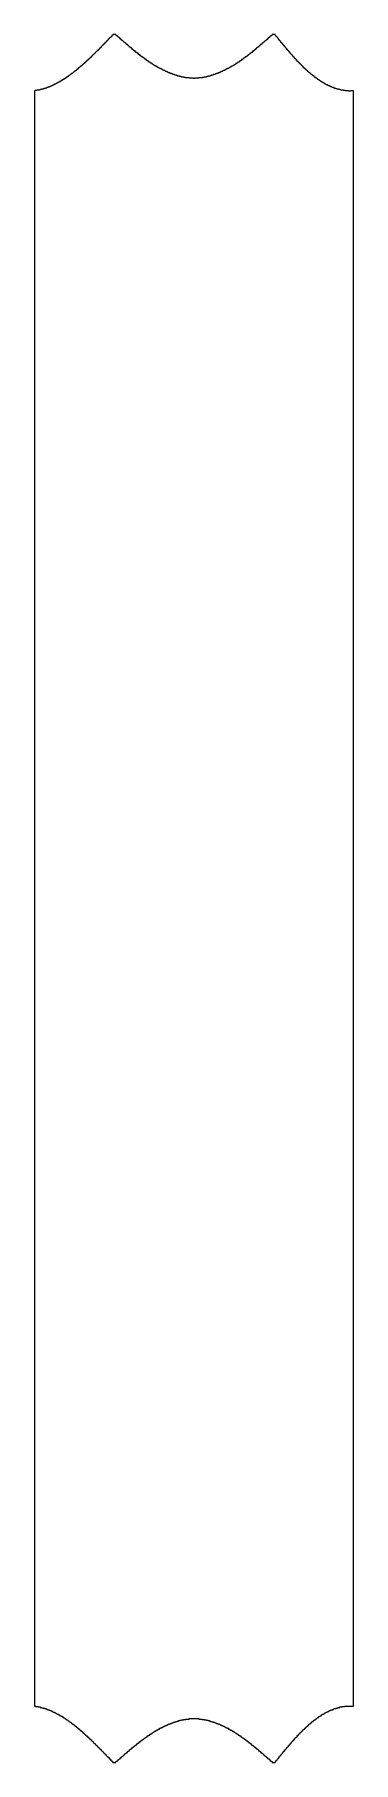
# Model space of a CAD drawing. Extents: x 0 to 4, y -10.7 to 10.7.
import ezdxf

# ---------------------------------------------------------------- set-up
doc = ezdxf.new("R2010")
doc.units = 0

msp = doc.modelspace()

# ---------------------------------------------------------------- linework, layer by layer
for p, q in [((0.97083, 10.7432), (0.9702, 10.7372)), ((0.97146, 10.7432), (0.97083, 10.7432)), ((0.97209, 10.7432), (0.97146, 10.7432)), ((0.97272, 10.7432), (0.97209, 10.7432)), ((0.97335, 10.7432), (0.97272, 10.7432)), ((0.97398, 10.7432), (0.97335, 10.7432)), ((0.97461, 10.7432), (0.97398, 10.7432)), ((0.97524, 10.7432), (0.97461, 10.7432)), ((0.97587, 10.7432), (0.97524, 10.7432)), ((0.9765, 10.7432), (0.97587, 10.7432)), ((0.97713, 10.7432), (0.9765, 10.7432)), ((0.97776, 10.7432), (0.97713, 10.7432)), ((0.97839, 10.7432), (0.97776, 10.7432)), ((0.97902, 10.7432), (0.97839, 10.7432)), ((0.97965, 10.7432), (0.97902, 10.7432)), ((0.98028, 10.7432), (0.97965, 10.7432)), ((0.98091, 10.7432), (0.98028, 10.7432)), ((0.98154, 10.7432), (0.98091, 10.7432)), ((0.98217, 10.7432), (0.98154, 10.7432)), ((0.9828, 10.7432), (0.98217, 10.7432)), ((0.98343, 10.7432), (0.9828, 10.7432)), ((0.98406, 10.7432), (0.98343, 10.7432)), ((0.98469, 10.7432), (0.98406, 10.7432)), ((0.98532, 10.7432), (0.98469, 10.7432)), ((0.98595, 10.7432), (0.98532, 10.7432)), ((0.98658, 10.7432), (0.98595, 10.7432)), ((0.98721, 10.7432), (0.98658, 10.7432)), ((0.98784, 10.7432), (0.98721, 10.7432)), ((0.98847, 10.7432), (0.98784, 10.7432)), ((0.9891, 10.7432), (0.98847, 10.7432)), ((0.98973, 10.7432), (0.9891, 10.7432)), ((0.99036, 10.7432), (0.98973, 10.7432)), ((0.99099, 10.7432), (0.99036, 10.7432)), ((0.99162, 10.7432), (0.99099, 10.7432)), ((0.99225, 10.7432), (0.99162, 10.7432)), ((0.99288, 10.7432), (0.99225, 10.7432)), ((0.99351, 10.7432), (0.99288, 10.7432)), ((0.99414, 10.7432), (0.99351, 10.7432)), ((0.99477, 10.7432), (0.99414, 10.7432)), ((0.9954, 10.7432), (0.99477, 10.7432)), ((0.99603, 10.7432), (0.9954, 10.7432)), ((0.99666, 10.7432), (0.99603, 10.7432)), ((0.99729, 10.7432), (0.99666, 10.7432)), ((0.99792, 10.7432), (0.99729, 10.7432)), ((0.99855, 10.7432), (0.99792, 10.7432)), ((0.99918, 10.7432), (0.99855, 10.7432)), ((0.99981, 10.7432), (0.99918, 10.7432)), ((1.00044, 10.7432), (0.99981, 10.7432)), ((1.00107, 10.7432), (1.00044, 10.7432)), ((1.0017, 10.7432), (1.00107, 10.7432)), ((1.00233, 10.7432), (1.0017, 10.7432)), ((1.00296, 10.7432), (1.00233, 10.7432)), ((1.00359, 10.7432), (1.00296, 10.7432)), ((1.00422, 10.7432), (1.00359, 10.7432)), ((1.00485, 10.7432), (1.00422, 10.7432)), ((1.00548, 10.7432), (1.00485, 10.7432)), ((1.00611, 10.7432), (1.00548, 10.7432)), ((1.00674, 10.7432), (1.00611, 10.7432)), ((1.00737, 10.7432), (1.00674, 10.7432)), ((1.008, 10.7372), (1.00737, 10.7432)), ((2.95092, 10.7432), (2.95029, 10.7372)), ((2.95155, 10.7432), (2.95092, 10.7432)), ((2.95218, 10.7432), (2.95155, 10.7432)), ((2.95281, 10.7432), (2.95218, 10.7432)), ((2.95344, 10.7432), (2.95281, 10.7432)), ((2.95407, 10.7432), (2.95344, 10.7432)), ((2.9547, 10.7432), (2.95407, 10.7432)), ((2.95533, 10.7432), (2.9547, 10.7432)), ((2.95596, 10.7432), (2.95533, 10.7432)), ((2.95659, 10.7432), (2.95596, 10.7432)), ((2.95722, 10.7432), (2.95659, 10.7432)), ((2.95785, 10.7432), (2.95722, 10.7432)), ((2.95848, 10.7432), (2.95785, 10.7432)), ((2.95911, 10.7432), (2.95848, 10.7432)), ((2.95974, 10.7432), (2.95911, 10.7432)), ((2.96037, 10.7432), (2.95974, 10.7432)), ((2.961, 10.7432), (2.96037, 10.7432)), ((2.96163, 10.7432), (2.961, 10.7432)), ((2.96226, 10.7432), (2.96163, 10.7432)), ((2.96289, 10.7432), (2.96226, 10.7432)), ((2.96352, 10.7432), (2.96289, 10.7432)), ((2.96415, 10.7432), (2.96352, 10.7432)), ((2.96478, 10.7432), (2.96415, 10.7432)), ((2.96541, 10.7432), (2.96478, 10.7432)), ((2.96604, 10.7432), (2.96541, 10.7432)), ((2.96667, 10.7432), (2.96604, 10.7432)), ((2.9673, 10.7432), (2.96667, 10.7432)), ((2.96793, 10.7432), (2.9673, 10.7432)), ((2.96856, 10.7432), (2.96793, 10.7432)), ((2.96919, 10.7432), (2.96856, 10.7432)), ((2.96982, 10.7432), (2.96919, 10.7432)), ((2.97045, 10.7432), (2.96982, 10.7432)), ((2.97108, 10.7432), (2.97045, 10.7432)), ((2.97171, 10.7432), (2.97108, 10.7432)), ((2.97234, 10.7432), (2.97171, 10.7432)), ((2.97297, 10.7432), (2.97234, 10.7432)), ((2.9736, 10.7432), (2.97297, 10.7432)), ((2.97423, 10.7432), (2.9736, 10.7432)), ((2.97486, 10.7432), (2.97423, 10.7432)), ((2.97549, 10.7432), (2.97486, 10.7432)), ((2.97612, 10.7432), (2.97549, 10.7432)), ((2.97675, 10.7432), (2.97612, 10.7432)), ((2.97738, 10.7432), (2.97675, 10.7432)), ((2.97801, 10.7432), (2.97738, 10.7432)), ((2.97864, 10.7432), (2.97801, 10.7432)), ((2.97927, 10.7432), (2.97864, 10.7432)), ((2.9799, 10.7432), (2.97927, 10.7432)), ((2.98053, 10.7432), (2.9799, 10.7432)), ((2.98116, 10.7432), (2.98053, 10.7432)), ((2.98179, 10.7432), (2.98116, 10.7432)), ((2.98242, 10.7432), (2.98179, 10.7432)), ((2.98305, 10.7432), (2.98242, 10.7432)), ((2.98368, 10.7432), (2.98305, 10.7432)), ((2.98431, 10.7432), (2.98368, 10.7432)), ((2.98494, 10.7432), (2.98431, 10.7432)), ((2.98557, 10.7432), (2.98494, 10.7432)), ((2.9862, 10.7432), (2.98557, 10.7432)), ((2.98683, 10.7372), (2.9862, 10.7432)), ((0.76482, 10.5302), (0.76419, 10.5272)), ((0.76545, 10.5302), (0.76482, 10.5302)), ((0.76608, 10.5302), (0.76545, 10.5302)), ((0.76671, 10.5332), (0.76608, 10.5302)), ((0.76734, 10.5332), (0.76671, 10.5332)), ((0.76797, 10.5332), (0.76734, 10.5332)), ((0.7686, 10.5332), (0.76797, 10.5332)), ((0.76923, 10.5332), (0.7686, 10.5332)), ((0.76986, 10.5332), (0.76923, 10.5332)), ((0.77049, 10.5332), (0.76986, 10.5332)), ((0.77112, 10.5332), (0.77049, 10.5332)), ((0.77175, 10.5332), (0.77112, 10.5332)), ((0.77238, 10.5332), (0.77175, 10.5332)), ((0.77301, 10.5332), (0.77238, 10.5332)), ((0.77364, 10.5332), (0.77301, 10.5332)), ((0.77427, 10.5332), (0.77364, 10.5332)), ((0.7749, 10.5392), (0.77427, 10.5332)), ((0.77553, 10.5392), (0.7749, 10.5392)), ((0.77616, 10.5392), (0.77553, 10.5392)), ((0.77679, 10.5422), (0.77616, 10.5392)), ((0.77742, 10.5422), (0.77679, 10.5422)), ((0.77805, 10.5422), (0.77742, 10.5422)), ((0.77868, 10.5422), (0.77805, 10.5422)), ((0.77931, 10.5422), (0.77868, 10.5422)), ((0.77994, 10.5422), (0.77931, 10.5422)), ((0.78057, 10.5422), (0.77994, 10.5422)), ((0.7812, 10.5422), (0.78057, 10.5422)), ((0.78183, 10.5422), (0.7812, 10.5422)), ((0.78246, 10.5422), (0.78183, 10.5422)), ((0.78309, 10.5422), (0.78246, 10.5422)), ((0.78372, 10.5422), (0.78309, 10.5422)), ((0.78435, 10.5422), (0.78372, 10.5422)), ((0.78498, 10.5422), (0.78435, 10.5422)), ((0.78561, 10.5422), (0.78498, 10.5422)), ((0.78624, 10.5512), (0.78561, 10.5422)), ((0.78687, 10.5512), (0.78624, 10.5512)), ((0.7875, 10.5512), (0.78687, 10.5512)), ((0.78813, 10.5542), (0.7875, 10.5512)), ((0.78876, 10.5542), (0.78813, 10.5542)), ((0.78939, 10.5542), (0.78876, 10.5542)), ((0.79002, 10.5542), (0.78939, 10.5542)), ((0.79065, 10.5542), (0.79002, 10.5542)), ((0.79128, 10.5542), (0.79065, 10.5542)), ((0.79191, 10.5542), (0.79128, 10.5542)), ((0.79254, 10.5542), (0.79191, 10.5542)), ((0.79317, 10.5542), (0.79254, 10.5542)), ((0.7938, 10.5542), (0.79317, 10.5542)), ((0.79443, 10.5542), (0.7938, 10.5542)), ((0.79506, 10.5542), (0.79443, 10.5542)), ((0.79569, 10.5542), (0.79506, 10.5542)), ((0.79632, 10.5542), (0.79569, 10.5542)), ((0.79695, 10.5632), (0.79632, 10.5542)), ((0.79758, 10.5632), (0.79695, 10.5632)), ((0.79821, 10.5632), (0.79758, 10.5632)), ((0.79884, 10.5632), (0.79821, 10.5632)), ((0.79947, 10.5632), (0.79884, 10.5632)), ((0.8001, 10.5632), (0.79947, 10.5632)), ((0.80073, 10.5632), (0.8001, 10.5632)), ((0.80136, 10.5662), (0.80073, 10.5632)), ((0.80199, 10.5662), (0.80136, 10.5662)), ((0.80262, 10.5662), (0.80199, 10.5662)), ((0.80325, 10.5662), (0.80262, 10.5662)), ((0.80388, 10.5662), (0.80325, 10.5662)), ((0.80451, 10.5662), (0.80388, 10.5662)), ((0.80514, 10.5662), (0.80451, 10.5662)), ((0.80577, 10.5662), (0.80514, 10.5662)), ((0.8064, 10.5662), (0.80577, 10.5662)), ((0.80703, 10.5722), (0.8064, 10.5662)), ((0.80766, 10.5722), (0.80703, 10.5722)), ((0.80829, 10.5722), (0.80766, 10.5722)), ((0.80892, 10.5722), (0.80829, 10.5722)), ((0.80955, 10.5722), (0.80892, 10.5722)), ((0.81018, 10.5722), (0.80955, 10.5722)), ((0.81081, 10.5722), (0.81018, 10.5722)), ((0.81144, 10.5722), (0.81081, 10.5722)), ((0.81207, 10.5722), (0.81144, 10.5722)), ((0.8127, 10.5722), (0.81207, 10.5722)), ((0.81333, 10.5722), (0.8127, 10.5722)), ((0.81396, 10.5722), (0.81333, 10.5722)), ((0.81459, 10.5812), (0.81396, 10.5722)), ((0.81522, 10.5812), (0.81459, 10.5812)), ((0.81585, 10.5812), (0.81522, 10.5812)), ((0.81648, 10.5812), (0.81585, 10.5812)), ((0.81711, 10.5812), (0.81648, 10.5812)), ((0.81774, 10.5812), (0.81711, 10.5812)), ((0.81837, 10.5812), (0.81774, 10.5812)), ((0.819, 10.5842), (0.81837, 10.5812)), ((0.81963, 10.5842), (0.819, 10.5842)), ((0.82026, 10.5842), (0.81963, 10.5842)), ((0.82089, 10.5842), (0.82026, 10.5842)), ((0.82152, 10.5842), (0.82089, 10.5842)), ((0.82215, 10.5842), (0.82152, 10.5842)), ((0.82278, 10.5842), (0.82215, 10.5842)), ((0.82341, 10.5842), (0.82278, 10.5842)), ((0.82404, 10.5842), (0.82341, 10.5842)), ((0.82467, 10.5842), (0.82404, 10.5842)), ((0.8253, 10.5842), (0.82467, 10.5842)), ((0.82593, 10.5842), (0.8253, 10.5842)), ((0.82656, 10.5842), (0.82593, 10.5842)), ((0.82719, 10.5932), (0.82656, 10.5842)), ((0.82782, 10.5932), (0.82719, 10.5932)), ((0.82845, 10.5932), (0.82782, 10.5932)), ((0.82908, 10.5932), (0.82845, 10.5932)), ((0.82971, 10.5962), (0.82908, 10.5932)), ((0.83034, 10.5962), (0.82971, 10.5962)), ((0.83097, 10.5962), (0.83034, 10.5962)), ((0.8316, 10.5962), (0.83097, 10.5962)), ((0.83223, 10.5962), (0.8316, 10.5962)), ((0.83286, 10.5962), (0.83223, 10.5962)), ((0.83349, 10.5962), (0.83286, 10.5962)), ((0.83412, 10.5962), (0.83349, 10.5962)), ((0.83475, 10.5962), (0.83412, 10.5962)), ((0.83538, 10.5962), (0.83475, 10.5962)), ((0.83601, 10.5962), (0.83538, 10.5962)), ((0.83664, 10.5962), (0.83601, 10.5962)), ((0.83727, 10.6022), (0.83664, 10.5962)), ((0.8379, 10.6022), (0.83727, 10.6022)), ((0.83853, 10.6022), (0.8379, 10.6022)), ((0.83916, 10.6022), (0.83853, 10.6022)), ((0.83979, 10.6022), (0.83916, 10.6022)), ((0.84042, 10.6052), (0.83979, 10.6022)), ((0.84105, 10.6082), (0.84042, 10.6052)), ((0.84168, 10.6082), (0.84105, 10.6082)), ((0.84231, 10.6082), (0.84168, 10.6082)), ((0.84294, 10.6082), (0.84231, 10.6082)), ((0.84357, 10.6082), (0.84294, 10.6082)), ((0.8442, 10.6082), (0.84357, 10.6082)), ((0.84483, 10.6082), (0.8442, 10.6082)), ((0.84546, 10.6082), (0.84483, 10.6082)), ((0.84609, 10.6112), (0.84546, 10.6082)), ((0.84672, 10.6112), (0.84609, 10.6112)), ((0.84735, 10.6142), (0.84672, 10.6112)), ((0.84798, 10.6142), (0.84735, 10.6142)), ((0.84861, 10.6142), (0.84798, 10.6142)), ((0.84924, 10.6142), (0.84861, 10.6142)), ((0.84987, 10.6142), (0.84924, 10.6142)), ((0.8505, 10.6142), (0.84987, 10.6142)), ((0.85113, 10.6142), (0.8505, 10.6142)), ((0.85176, 10.6172), (0.85113, 10.6142)), ((0.85239, 10.6172), (0.85176, 10.6172)), ((0.85302, 10.6172), (0.85239, 10.6172)), ((0.85365, 10.6202), (0.85302, 10.6172)), ((0.85428, 10.6202), (0.85365, 10.6202)), ((0.85491, 10.6202), (0.85428, 10.6202)), ((0.85554, 10.6202), (0.85491, 10.6202)), ((0.85617, 10.6202), (0.85554, 10.6202)), ((0.8568, 10.6202), (0.85617, 10.6202)), ((0.85743, 10.6232), (0.8568, 10.6202)), ((0.85806, 10.6232), (0.85743, 10.6232)), ((0.85869, 10.6232), (0.85806, 10.6232)), ((0.85932, 10.6232), (0.85869, 10.6232)), ((0.85995, 10.6232), (0.85932, 10.6232)), ((0.86058, 10.6232), (0.85995, 10.6232)), ((0.86121, 10.6232), (0.86058, 10.6232)), ((0.86184, 10.6232), (0.86121, 10.6232)), ((0.86247, 10.6292), (0.86184, 10.6232)), ((0.8631, 10.6292), (0.86247, 10.6292)), ((0.86373, 10.6292), (0.8631, 10.6292)), ((0.86436, 10.6292), (0.86373, 10.6292)), ((0.86499, 10.6292), (0.86436, 10.6292)), ((0.86562, 10.6292), (0.86499, 10.6292)), ((0.86625, 10.6292), (0.86562, 10.6292)), ((0.86688, 10.6352), (0.86625, 10.6292)), ((0.86751, 10.6352), (0.86688, 10.6352)), ((0.86814, 10.6352), (0.86751, 10.6352)), ((0.86877, 10.6352), (0.86814, 10.6352)), ((0.8694, 10.6352), (0.86877, 10.6352)), ((0.87003, 10.6352), (0.8694, 10.6352)), ((0.87066, 10.6352), (0.87003, 10.6352)), ((0.87129, 10.6352), (0.87066, 10.6352)), ((0.87192, 10.6352), (0.87129, 10.6352)), ((0.87255, 10.6352), (0.87192, 10.6352)), ((0.87318, 10.6412), (0.87255, 10.6352)), ((0.87381, 10.6412), (0.87318, 10.6412)), ((0.87444, 10.6412), (0.87381, 10.6412)), ((0.87507, 10.6412), (0.87444, 10.6412)), ((0.8757, 10.6412), (0.87507, 10.6412)), ((0.87633, 10.6412), (0.8757, 10.6412)), ((0.87696, 10.6412), (0.87633, 10.6412)), ((0.87759, 10.6442), (0.87696, 10.6412)), ((0.87822, 10.6442), (0.87759, 10.6442)), ((0.87885, 10.6442), (0.87822, 10.6442)), ((0.87948, 10.6442), (0.87885, 10.6442)), ((0.88011, 10.6472), (0.87948, 10.6442)), ((0.88074, 10.6472), (0.88011, 10.6472)), ((0.88137, 10.6472), (0.88074, 10.6472)), ((0.882, 10.6472), (0.88137, 10.6472)), ((0.88263, 10.6472), (0.882, 10.6472)), ((0.88326, 10.6472), (0.88263, 10.6472)), ((0.88389, 10.6502), (0.88326, 10.6472)), ((0.88452, 10.6502), (0.88389, 10.6502)), ((0.88515, 10.6502), (0.88452, 10.6502)), ((0.88578, 10.6502), (0.88515, 10.6502)), ((0.88641, 10.6502), (0.88578, 10.6502)), ((0.88704, 10.6502), (0.88641, 10.6502)), ((0.88767, 10.6562), (0.88704, 10.6502)), ((0.8883, 10.6562), (0.88767, 10.6562)), ((0.88893, 10.6562), (0.8883, 10.6562)), ((0.88956, 10.6562), (0.88893, 10.6562)), ((0.89019, 10.6562), (0.88956, 10.6562)), ((0.89082, 10.6562), (0.89019, 10.6562)), ((0.89145, 10.6562), (0.89082, 10.6562)), ((0.89208, 10.6562), (0.89145, 10.6562)), ((0.89271, 10.6562), (0.89208, 10.6562)), ((0.89334, 10.6622), (0.89271, 10.6562)), ((0.89397, 10.6622), (0.89334, 10.6622)), ((0.8946, 10.6622), (0.89397, 10.6622)), ((0.89523, 10.6622), (0.8946, 10.6622)), ((0.89586, 10.6622), (0.89523, 10.6622)), ((0.89649, 10.6622), (0.89586, 10.6622)), ((0.89712, 10.6652), (0.89649, 10.6622)), ((0.89775, 10.6652), (0.89712, 10.6652)), ((0.89838, 10.6652), (0.89775, 10.6652)), ((0.89901, 10.6652), (0.89838, 10.6652)), ((0.89964, 10.6652), (0.89901, 10.6652)), ((0.90027, 10.6652), (0.89964, 10.6652)), ((0.9009, 10.6652), (0.90027, 10.6652)), ((0.90153, 10.6652), (0.9009, 10.6652)), ((0.90216, 10.6652), (0.90153, 10.6652)), ((0.90279, 10.6652), (0.90216, 10.6652)), ((0.90342, 10.6652), (0.90279, 10.6652)), ((0.90405, 10.6652), (0.90342, 10.6652)), ((0.90468, 10.6652), (0.90405, 10.6652)), ((0.90531, 10.6652), (0.90468, 10.6652)), ((0.90594, 10.6742), (0.90531, 10.6652)), ((0.90657, 10.6742), (0.90594, 10.6742)), ((0.9072, 10.6772), (0.90657, 10.6742)), ((0.90783, 10.6772), (0.9072, 10.6772)), ((0.90846, 10.6772), (0.90783, 10.6772)), ((0.90909, 10.6772), (0.90846, 10.6772)), ((0.90972, 10.6772), (0.90909, 10.6772)), ((0.91035, 10.6772), (0.90972, 10.6772)), ((0.91098, 10.6772), (0.91035, 10.6772)), ((0.91161, 10.6772), (0.91098, 10.6772)), ((0.91224, 10.6772), (0.91161, 10.6772)), ((0.91287, 10.6832), (0.91224, 10.6772)), ((0.9135, 10.6832), (0.91287, 10.6832)), ((0.91413, 10.6832), (0.9135, 10.6832)), ((0.91476, 10.6832), (0.91413, 10.6832)), ((0.91539, 10.6832), (0.91476, 10.6832)), ((0.91602, 10.6832), (0.91539, 10.6832)), ((0.91665, 10.6862), (0.91602, 10.6832)), ((0.91728, 10.6862), (0.91665, 10.6862)), ((0.91791, 10.6862), (0.91728, 10.6862)), ((0.91854, 10.6862), (0.91791, 10.6862)), ((0.91917, 10.6892), (0.91854, 10.6862)), ((0.9198, 10.6892), (0.91917, 10.6892)), ((0.92043, 10.6892), (0.9198, 10.6892)), ((0.92106, 10.6892), (0.92043, 10.6892)), ((0.92169, 10.6892), (0.92106, 10.6892)), ((0.92232, 10.6892), (0.92169, 10.6892)), ((0.92295, 10.6892), (0.92232, 10.6892)), ((0.92358, 10.6892), (0.92295, 10.6892)), ((0.92421, 10.6892), (0.92358, 10.6892)), ((0.92484, 10.6892), (0.92421, 10.6892)), ((0.92547, 10.6892), (0.92484, 10.6892)), ((0.9261, 10.6892), (0.92547, 10.6892)), ((0.92673, 10.6892), (0.9261, 10.6892)), ((0.92736, 10.6982), (0.92673, 10.6892)), ((0.92799, 10.6982), (0.92736, 10.6982)), ((0.92862, 10.6982), (0.92799, 10.6982)), ((0.92925, 10.6982), (0.92862, 10.6982)), ((0.92988, 10.6982), (0.92925, 10.6982)), ((0.93051, 10.6982), (0.92988, 10.6982)), ((0.93114, 10.6982), (0.93051, 10.6982)), ((0.93177, 10.6982), (0.93114, 10.6982)), ((0.9324, 10.7012), (0.93177, 10.6982)), ((0.93303, 10.7012), (0.9324, 10.7012)), ((0.93366, 10.7012), (0.93303, 10.7012)), ((0.93429, 10.7012), (0.93366, 10.7012)), ((0.93492, 10.7012), (0.93429, 10.7012)), ((0.93555, 10.7012), (0.93492, 10.7012)), ((0.93618, 10.7012), (0.93555, 10.7012)), ((0.93681, 10.7012), (0.93618, 10.7012)), ((0.93744, 10.7072), (0.93681, 10.7012)), ((0.93807, 10.7072), (0.93744, 10.7072)), ((0.9387, 10.7072), (0.93807, 10.7072)), ((0.93933, 10.7072), (0.9387, 10.7072)), ((0.93996, 10.7072), (0.93933, 10.7072)), ((0.94059, 10.7072), (0.93996, 10.7072)), ((0.94122, 10.7072), (0.94059, 10.7072)), ((0.94185, 10.7072), (0.94122, 10.7072)), ((0.94248, 10.7072), (0.94185, 10.7072)), ((0.94311, 10.7072), (0.94248, 10.7072)), ((0.94374, 10.7072), (0.94311, 10.7072)), ((0.94437, 10.7072), (0.94374, 10.7072)), ((0.945, 10.7072), (0.94437, 10.7072)), ((0.94563, 10.7162), (0.945, 10.7072)), ((0.94626, 10.7162), (0.94563, 10.7162)), ((0.94689, 10.7162), (0.94626, 10.7162)), ((0.94752, 10.7162), (0.94689, 10.7162)), ((0.94815, 10.7162), (0.94752, 10.7162)), ((0.94878, 10.7162), (0.94815, 10.7162)), ((0.94941, 10.7192), (0.94878, 10.7162)), ((0.95004, 10.7192), (0.94941, 10.7192)), ((0.95067, 10.7192), (0.95004, 10.7192)), ((0.9513, 10.7192), (0.95067, 10.7192)), ((0.95193, 10.7192), (0.9513, 10.7192)), ((0.95256, 10.7192), (0.95193, 10.7192)), ((0.95319, 10.7192), (0.95256, 10.7192)), ((0.95382, 10.7192), (0.95319, 10.7192)), ((0.95445, 10.7192), (0.95382, 10.7192)), ((0.95508, 10.7192), (0.95445, 10.7192)), ((0.95571, 10.7192), (0.95508, 10.7192)), ((0.95634, 10.7192), (0.95571, 10.7192)), ((0.95697, 10.7192), (0.95634, 10.7192)), ((0.9576, 10.7282), (0.95697, 10.7192)), ((0.95823, 10.7282), (0.9576, 10.7282)), ((0.95886, 10.7282), (0.95823, 10.7282)), ((0.95949, 10.7282), (0.95886, 10.7282)), ((0.96012, 10.7312), (0.95949, 10.7282)), ((0.96075, 10.7312), (0.96012, 10.7312)), ((0.96138, 10.7312), (0.96075, 10.7312)), ((0.96201, 10.7312), (0.96138, 10.7312)), ((0.96264, 10.7312), (0.96201, 10.7312)), ((0.96327, 10.7312), (0.96264, 10.7312)), ((0.9639, 10.7312), (0.96327, 10.7312)), ((0.96453, 10.7312), (0.9639, 10.7312)), ((0.96516, 10.7312), (0.96453, 10.7312)), ((0.96579, 10.7312), (0.96516, 10.7312)), ((0.96642, 10.7312), (0.96579, 10.7312)), ((0.96705, 10.7312), (0.96642, 10.7312)), ((0.96768, 10.7372), (0.96705, 10.7312)), ((0.96831, 10.7372), (0.96768, 10.7372)), ((0.96894, 10.7372), (0.96831, 10.7372)), ((0.96957, 10.7372), (0.96894, 10.7372)), ((0.9702, 10.7372), (0.96957, 10.7372)), ((1.00863, 10.7372), (1.008, 10.7372)), ((1.00926, 10.7372), (1.00863, 10.7372)), ((1.00989, 10.7372), (1.00926, 10.7372)), ((1.01052, 10.7372), (1.00989, 10.7372)), ((1.01115, 10.7372), (1.01052, 10.7372)), ((1.01178, 10.7372), (1.01115, 10.7372)), ((1.01241, 10.7372), (1.01178, 10.7372)), ((1.01304, 10.7372), (1.01241, 10.7372)), ((1.01367, 10.7372), (1.01304, 10.7372)), ((1.0143, 10.7372), (1.01367, 10.7372)), ((1.01493, 10.7372), (1.0143, 10.7372)), ((1.01556, 10.7372), (1.01493, 10.7372)), ((1.01619, 10.7372), (1.01556, 10.7372)), ((1.01682, 10.7372), (1.01619, 10.7372)), ((1.01745, 10.7342), (1.01682, 10.7372)), ((1.01808, 10.7282), (1.01745, 10.7342)), ((1.01871, 10.7282), (1.01808, 10.7282)), ((1.01934, 10.7282), (1.01871, 10.7282)), ((1.01997, 10.7282), (1.01934, 10.7282)), ((1.0206, 10.7282), (1.01997, 10.7282)), ((1.02123, 10.7282), (1.0206, 10.7282)), ((1.02186, 10.7282), (1.02123, 10.7282)), ((1.02249, 10.7282), (1.02186, 10.7282)), ((1.02312, 10.7282), (1.02249, 10.7282)), ((1.02375, 10.7282), (1.02312, 10.7282)), ((1.02438, 10.7282), (1.02375, 10.7282)), ((1.02501, 10.7282), (1.02438, 10.7282)), ((1.02564, 10.7282), (1.02501, 10.7282)), ((1.02627, 10.7282), (1.02564, 10.7282)), ((1.0269, 10.7282), (1.02627, 10.7282)), ((1.02753, 10.7282), (1.0269, 10.7282)), ((1.02816, 10.7192), (1.02753, 10.7282)), ((1.02879, 10.7192), (1.02816, 10.7192)), ((1.02942, 10.7192), (1.02879, 10.7192)), ((1.03005, 10.7192), (1.02942, 10.7192)), ((1.03068, 10.7192), (1.03005, 10.7192)), ((1.03131, 10.7192), (1.03068, 10.7192)), ((1.03194, 10.7192), (1.03131, 10.7192)), ((1.03257, 10.7192), (1.03194, 10.7192)), ((1.0332, 10.7192), (1.03257, 10.7192)), ((1.03383, 10.7192), (1.0332, 10.7192)), ((1.03446, 10.7192), (1.03383, 10.7192)), ((1.03509, 10.7192), (1.03446, 10.7192)), ((1.03572, 10.7192), (1.03509, 10.7192)), ((1.03635, 10.7192), (1.03572, 10.7192)), ((1.03698, 10.7192), (1.03635, 10.7192)), ((1.03761, 10.7192), (1.03698, 10.7192)), ((1.03824, 10.7102), (1.03761, 10.7192)), ((1.03887, 10.7102), (1.03824, 10.7102)), ((1.0395, 10.7102), (1.03887, 10.7102)), ((1.04013, 10.7102), (1.0395, 10.7102)), ((1.04076, 10.7102), (1.04013, 10.7102)), ((1.04139, 10.7102), (1.04076, 10.7102)), ((1.04202, 10.7102), (1.04139, 10.7102)), ((1.04265, 10.7102), (1.04202, 10.7102)), ((1.04328, 10.7102), (1.04265, 10.7102)), ((1.04391, 10.7102), (1.04328, 10.7102)), ((1.04454, 10.7102), (1.04391, 10.7102)), ((1.04517, 10.7102), (1.04454, 10.7102)), ((1.0458, 10.7102), (1.04517, 10.7102)), ((1.04643, 10.7102), (1.0458, 10.7102)), ((1.04706, 10.7102), (1.04643, 10.7102)), ((1.04769, 10.7102), (1.04706, 10.7102)), ((1.04832, 10.7012), (1.04769, 10.7102)), ((1.04895, 10.7012), (1.04832, 10.7012)), ((1.04958, 10.7012), (1.04895, 10.7012)), ((1.05021, 10.7012), (1.04958, 10.7012)), ((1.05084, 10.7012), (1.05021, 10.7012)), ((1.05147, 10.7012), (1.05084, 10.7012)), ((1.0521, 10.7012), (1.05147, 10.7012)), ((1.05273, 10.7012), (1.0521, 10.7012)), ((1.05336, 10.7012), (1.05273, 10.7012)), ((1.05399, 10.7012), (1.05336, 10.7012)), ((1.05462, 10.7012), (1.05399, 10.7012)), ((1.05525, 10.7012), (1.05462, 10.7012)), ((1.05588, 10.7012), (1.05525, 10.7012)), ((1.05651, 10.7012), (1.05588, 10.7012)), ((1.05714, 10.7012), (1.05651, 10.7012)), ((1.05777, 10.6922), (1.05714, 10.7012)), ((1.0584, 10.6922), (1.05777, 10.6922)), ((1.05903, 10.6922), (1.0584, 10.6922)), ((1.05966, 10.6922), (1.05903, 10.6922)), ((1.06029, 10.6922), (1.05966, 10.6922)), ((1.06092, 10.6922), (1.06029, 10.6922)), ((1.06155, 10.6922), (1.06092, 10.6922)), ((1.06218, 10.6922), (1.06155, 10.6922)), ((1.06281, 10.6922), (1.06218, 10.6922)), ((1.06344, 10.6922), (1.06281, 10.6922)), ((1.06407, 10.6922), (1.06344, 10.6922)), ((1.0647, 10.6922), (1.06407, 10.6922)), ((1.06533, 10.6922), (1.0647, 10.6922)), ((1.06596, 10.6922), (1.06533, 10.6922)), ((1.06659, 10.6922), (1.06596, 10.6922)), ((1.06722, 10.6922), (1.06659, 10.6922)), ((1.06785, 10.6832), (1.06722, 10.6922)), ((1.06848, 10.6832), (1.06785, 10.6832)), ((1.06911, 10.6832), (1.06848, 10.6832)), ((1.06974, 10.6832), (1.06911, 10.6832)), ((1.07037, 10.6832), (1.06974, 10.6832)), ((1.071, 10.6832), (1.07037, 10.6832)), ((1.07163, 10.6832), (1.071, 10.6832)), ((1.07226, 10.6832), (1.07163, 10.6832)), ((1.07289, 10.6832), (1.07226, 10.6832)), ((1.07352, 10.6832), (1.07289, 10.6832)), ((1.07415, 10.6832), (1.07352, 10.6832)), ((1.07478, 10.6832), (1.07415, 10.6832)), ((1.07541, 10.6832), (1.07478, 10.6832)), ((1.07604, 10.6832), (1.07541, 10.6832)), ((1.07667, 10.6832), (1.07604, 10.6832)), ((1.0773, 10.6832), (1.07667, 10.6832)), ((1.07793, 10.6742), (1.0773, 10.6832)), ((1.07856, 10.6742), (1.07793, 10.6742)), ((1.07919, 10.6742), (1.07856, 10.6742)), ((1.07982, 10.6742), (1.07919, 10.6742)), ((1.08045, 10.6742), (1.07982, 10.6742)), ((1.08108, 10.6742), (1.08045, 10.6742)), ((1.08171, 10.6742), (1.08108, 10.6742)), ((1.08234, 10.6742), (1.08171, 10.6742)), ((1.08297, 10.6742), (1.08234, 10.6742)), ((1.0836, 10.6742), (1.08297, 10.6742)), ((1.08423, 10.6742), (1.0836, 10.6742)), ((1.08486, 10.6742), (1.08423, 10.6742)), ((1.08549, 10.6742), (1.08486, 10.6742)), ((1.08612, 10.6742), (1.08549, 10.6742)), ((1.08675, 10.6742), (1.08612, 10.6742)), ((1.08738, 10.6742), (1.08675, 10.6742)), ((1.08801, 10.6652), (1.08738, 10.6742)), ((1.08864, 10.6652), (1.08801, 10.6652)), ((1.08927, 10.6652), (1.08864, 10.6652)), ((1.0899, 10.6652), (1.08927, 10.6652)), ((1.09053, 10.6652), (1.0899, 10.6652)), ((1.09116, 10.6652), (1.09053, 10.6652)), ((1.09179, 10.6652), (1.09116, 10.6652)), ((1.09242, 10.6652), (1.09179, 10.6652)), ((1.09305, 10.6652), (1.09242, 10.6652)), ((1.09368, 10.6652), (1.09305, 10.6652)), ((1.09431, 10.6652), (1.09368, 10.6652)), ((1.09494, 10.6652), (1.09431, 10.6652)), ((1.09557, 10.6652), (1.09494, 10.6652)), ((1.0962, 10.6652), (1.09557, 10.6652)), ((1.09683, 10.6652), (1.0962, 10.6652)), ((1.09746, 10.6652), (1.09683, 10.6652)), ((1.09809, 10.6562), (1.09746, 10.6652)), ((1.09872, 10.6562), (1.09809, 10.6562)), ((1.09935, 10.6562), (1.09872, 10.6562)), ((1.09998, 10.6562), (1.09935, 10.6562)), ((1.10061, 10.6562), (1.09998, 10.6562)), ((1.10124, 10.6562), (1.10061, 10.6562)), ((1.10187, 10.6562), (1.10124, 10.6562)), ((1.1025, 10.6562), (1.10187, 10.6562)), ((1.10313, 10.6562), (1.1025, 10.6562)), ((1.10376, 10.6562), (1.10313, 10.6562)), ((1.10439, 10.6562), (1.10376, 10.6562)), ((1.10502, 10.6562), (1.10439, 10.6562)), ((1.10565, 10.6562), (1.10502, 10.6562)), ((1.10628, 10.6562), (1.10565, 10.6562)), ((1.10691, 10.6562), (1.10628, 10.6562)), ((1.10754, 10.6562), (1.10691, 10.6562)), ((1.10817, 10.6472), (1.10754, 10.6562)), ((1.1088, 10.6472), (1.10817, 10.6472)), ((1.10943, 10.6472), (1.1088, 10.6472)), ((1.11006, 10.6472), (1.10943, 10.6472)), ((1.11069, 10.6472), (1.11006, 10.6472)), ((1.11132, 10.6472), (1.11069, 10.6472)), ((1.11195, 10.6472), (1.11132, 10.6472)), ((1.11258, 10.6472), (1.11195, 10.6472)), ((1.11321, 10.6472), (1.11258, 10.6472)), ((1.11384, 10.6472), (1.11321, 10.6472)), ((1.11447, 10.6472), (1.11384, 10.6472)), ((1.1151, 10.6472), (1.11447, 10.6472)), ((1.11573, 10.6472), (1.1151, 10.6472)), ((1.11636, 10.6472), (1.11573, 10.6472)), ((1.11699, 10.6472), (1.11636, 10.6472)), ((1.11762, 10.6472), (1.11699, 10.6472)), ((1.11825, 10.6412), (1.11762, 10.6472)), ((1.11888, 10.6412), (1.11825, 10.6412)), ((1.11951, 10.6412), (1.11888, 10.6412)), ((1.12014, 10.6412), (1.11951, 10.6412)), ((1.12077, 10.6412), (1.12014, 10.6412)), ((1.1214, 10.6412), (1.12077, 10.6412)), ((1.12203, 10.6412), (1.1214, 10.6412)), ((1.12266, 10.6412), (1.12203, 10.6412)), ((1.12329, 10.6412), (1.12266, 10.6412)), ((1.12392, 10.6412), (1.12329, 10.6412)), ((1.12455, 10.6412), (1.12392, 10.6412)), ((1.12518, 10.6412), (1.12455, 10.6412)), ((1.12581, 10.6412), (1.12518, 10.6412)), ((1.12644, 10.6412), (1.12581, 10.6412)), ((1.12707, 10.6412), (1.12644, 10.6412)), ((1.1277, 10.6382), (1.12707, 10.6412)), ((1.12833, 10.6322), (1.1277, 10.6382)), ((1.12896, 10.6322), (1.12833, 10.6322)), ((1.12959, 10.6322), (1.12896, 10.6322)), ((1.13022, 10.6322), (1.12959, 10.6322)), ((1.13085, 10.6322), (1.13022, 10.6322)), ((1.13148, 10.6322), (1.13085, 10.6322)), ((1.13211, 10.6322), (1.13148, 10.6322)), ((1.13274, 10.6322), (1.13211, 10.6322)), ((1.13337, 10.6322), (1.13274, 10.6322)), ((1.134, 10.6322), (1.13337, 10.6322)), ((1.13463, 10.6322), (1.134, 10.6322)), ((1.13526, 10.6322), (1.13463, 10.6322)), ((1.13589, 10.6322), (1.13526, 10.6322)), ((1.13652, 10.6322), (1.13589, 10.6322)), ((1.13715, 10.6322), (1.13652, 10.6322)), ((1.13778, 10.6292), (1.13715, 10.6322)), ((1.13841, 10.6232), (1.13778, 10.6292)), ((1.13904, 10.6232), (1.13841, 10.6232)), ((1.13967, 10.6232), (1.13904, 10.6232)), ((1.1403, 10.6232), (1.13967, 10.6232)), ((1.14093, 10.6232), (1.1403, 10.6232)), ((1.14156, 10.6232), (1.14093, 10.6232)), ((1.14219, 10.6232), (1.14156, 10.6232)), ((1.14282, 10.6232), (1.14219, 10.6232)), ((1.14345, 10.6232), (1.14282, 10.6232)), ((1.14408, 10.6232), (1.14345, 10.6232)), ((1.14471, 10.6232), (1.14408, 10.6232)), ((1.14534, 10.6232), (1.14471, 10.6232)), ((1.14597, 10.6232), (1.14534, 10.6232)), ((1.1466, 10.6232), (1.14597, 10.6232)), ((1.14723, 10.6232), (1.1466, 10.6232)), ((1.14786, 10.6232), (1.14723, 10.6232)), ((1.14849, 10.6142), (1.14786, 10.6232)), ((1.14912, 10.6142), (1.14849, 10.6142)), ((1.14975, 10.6142), (1.14912, 10.6142)), ((1.15038, 10.6142), (1.14975, 10.6142)), ((1.15101, 10.6142), (1.15038, 10.6142)), ((1.15164, 10.6142), (1.15101, 10.6142)), ((1.15227, 10.6142), (1.15164, 10.6142)), ((1.1529, 10.6142), (1.15227, 10.6142)), ((1.15353, 10.6142), (1.1529, 10.6142)), ((1.15416, 10.6142), (1.15353, 10.6142)), ((1.15479, 10.6142), (1.15416, 10.6142)), ((1.15542, 10.6142), (1.15479, 10.6142)), ((1.15605, 10.6142), (1.15542, 10.6142)), ((1.15668, 10.6142), (1.15605, 10.6142)), ((1.15731, 10.6142), (1.15668, 10.6142)), ((1.15794, 10.6052), (1.15731, 10.6142)), ((1.15857, 10.6052), (1.15794, 10.6052)), ((1.1592, 10.6052), (1.15857, 10.6052)), ((1.15983, 10.6052), (1.1592, 10.6052)), ((1.16046, 10.6052), (1.15983, 10.6052)), ((1.16109, 10.6052), (1.16046, 10.6052)), ((1.16172, 10.6052), (1.16109, 10.6052)), ((1.16235, 10.6052), (1.16172, 10.6052)), ((1.16298, 10.6052), (1.16235, 10.6052)), ((1.16361, 10.6052), (1.16298, 10.6052)), ((1.16424, 10.6052), (1.16361, 10.6052)), ((1.16487, 10.6052), (1.16424, 10.6052)), ((1.1655, 10.6052), (1.16487, 10.6052)), ((1.16613, 10.6052), (1.1655, 10.6052)), ((1.16676, 10.6052), (1.16613, 10.6052)), ((1.16739, 10.6052), (1.16676, 10.6052)), ((1.16802, 10.5962), (1.16739, 10.6052)), ((1.16865, 10.5962), (1.16802, 10.5962)), ((1.16928, 10.5962), (1.16865, 10.5962)), ((1.16991, 10.5962), (1.16928, 10.5962)), ((1.17054, 10.5962), (1.16991, 10.5962)), ((1.17117, 10.5962), (1.17054, 10.5962)), ((1.1718, 10.5962), (1.17117, 10.5962)), ((1.17243, 10.5962), (1.1718, 10.5962)), ((1.17306, 10.5962), (1.17243, 10.5962)), ((1.17369, 10.5962), (1.17306, 10.5962)), ((1.17432, 10.5962), (1.17369, 10.5962)), ((1.17495, 10.5962), (1.17432, 10.5962)), ((1.17558, 10.5962), (1.17495, 10.5962)), ((1.17621, 10.5962), (1.17558, 10.5962)), ((1.17684, 10.5962), (1.17621, 10.5962)), ((1.17747, 10.5962), (1.17684, 10.5962)), ((1.1781, 10.5872), (1.17747, 10.5962)), ((1.17873, 10.5872), (1.1781, 10.5872)), ((1.17936, 10.5872), (1.17873, 10.5872)), ((1.17999, 10.5872), (1.17936, 10.5872)), ((1.18062, 10.5872), (1.17999, 10.5872)), ((1.18125, 10.5872), (1.18062, 10.5872)), ((1.18188, 10.5872), (1.18125, 10.5872)), ((1.18251, 10.5872), (1.18188, 10.5872)), ((1.18314, 10.5872), (1.18251, 10.5872)), ((1.18377, 10.5872), (1.18314, 10.5872)), ((1.1844, 10.5872), (1.18377, 10.5872)), ((1.18503, 10.5872), (1.1844, 10.5872)), ((1.18566, 10.5872), (1.18503, 10.5872)), ((1.18629, 10.5872), (1.18566, 10.5872)), ((1.18692, 10.5872), (1.18629, 10.5872)), ((1.18755, 10.5872), (1.18692, 10.5872)), ((1.18818, 10.5812), (1.18755, 10.5872)), ((1.18881, 10.5812), (1.18818, 10.5812)), ((1.18944, 10.5812), (1.18881, 10.5812)), ((1.19007, 10.5812), (1.18944, 10.5812)), ((1.1907, 10.5812), (1.19007, 10.5812)), ((1.19133, 10.5812), (1.1907, 10.5812)), ((1.19196, 10.5812), (1.19133, 10.5812)), ((1.19259, 10.5812), (1.19196, 10.5812)), ((1.19322, 10.5812), (1.19259, 10.5812)), ((1.19385, 10.5812), (1.19322, 10.5812)), ((1.19448, 10.5812), (1.19385, 10.5812)), ((1.19511, 10.5812), (1.19448, 10.5812)), ((1.19574, 10.5812), (1.19511, 10.5812)), ((1.19637, 10.5812), (1.19574, 10.5812)), ((1.197, 10.5812), (1.19637, 10.5812)), ((1.19763, 10.5782), (1.197, 10.5812)), ((1.19826, 10.5722), (1.19763, 10.5782)), ((1.19889, 10.5722), (1.19826, 10.5722)), ((1.19952, 10.5722), (1.19889, 10.5722)), ((1.20015, 10.5722), (1.19952, 10.5722)), ((1.20078, 10.5722), (1.20015, 10.5722)), ((1.20141, 10.5722), (1.20078, 10.5722)), ((1.20204, 10.5722), (1.20141, 10.5722)), ((1.20267, 10.5722), (1.20204, 10.5722)), ((1.2033, 10.5722), (1.20267, 10.5722)), ((1.20393, 10.5722), (1.2033, 10.5722)), ((1.20456, 10.5722), (1.20393, 10.5722)), ((1.20519, 10.5722), (1.20456, 10.5722)), ((1.20582, 10.5722), (1.20519, 10.5722)), ((1.20645, 10.5722), (1.20582, 10.5722)), ((1.20708, 10.5722), (1.20645, 10.5722)), ((1.20771, 10.5722), (1.20708, 10.5722)), ((1.20834, 10.5632), (1.20771, 10.5722)), ((1.20897, 10.5632), (1.20834, 10.5632)), ((1.2096, 10.5632), (1.20897, 10.5632)), ((1.21023, 10.5632), (1.2096, 10.5632)), ((1.21086, 10.5632), (1.21023, 10.5632)), ((1.21149, 10.5632), (1.21086, 10.5632)), ((1.21212, 10.5632), (1.21149, 10.5632)), ((1.21275, 10.5632), (1.21212, 10.5632)), ((1.21338, 10.5632), (1.21275, 10.5632)), ((1.21401, 10.5632), (1.21338, 10.5632)), ((1.21464, 10.5632), (1.21401, 10.5632)), ((1.21527, 10.5632), (1.21464, 10.5632)), ((1.2159, 10.5632), (1.21527, 10.5632)), ((1.21653, 10.5632), (1.2159, 10.5632)), ((1.21716, 10.5632), (1.21653, 10.5632)), ((1.21779, 10.5632), (1.21716, 10.5632)), ((1.21842, 10.5542), (1.21779, 10.5632)), ((1.21905, 10.5542), (1.21842, 10.5542)), ((1.21968, 10.5542), (1.21905, 10.5542)), ((1.22031, 10.5542), (1.21968, 10.5542)), ((1.22094, 10.5542), (1.22031, 10.5542)), ((1.22157, 10.5542), (1.22094, 10.5542)), ((1.2222, 10.5542), (1.22157, 10.5542)), ((1.22283, 10.5542), (1.2222, 10.5542)), ((1.22346, 10.5542), (1.22283, 10.5542)), ((1.22409, 10.5542), (1.22346, 10.5542)), ((1.22472, 10.5542), (1.22409, 10.5542)), ((1.22535, 10.5542), (1.22472, 10.5542)), ((1.22598, 10.5542), (1.22535, 10.5542)), ((1.22661, 10.5542), (1.22598, 10.5542)), ((1.22724, 10.5542), (1.22661, 10.5542)), ((1.22787, 10.5542), (1.22724, 10.5542)), ((1.2285, 10.5452), (1.22787, 10.5542)), ((1.22913, 10.5452), (1.2285, 10.5452)), ((1.22976, 10.5452), (1.22913, 10.5452)), ((1.23039, 10.5452), (1.22976, 10.5452)), ((1.23102, 10.5452), (1.23039, 10.5452)), ((1.23165, 10.5452), (1.23102, 10.5452)), ((1.23228, 10.5452), (1.23165, 10.5452)), ((1.23291, 10.5452), (1.23228, 10.5452)), ((1.23354, 10.5452), (1.23291, 10.5452)), ((1.23417, 10.5452), (1.23354, 10.5452)), ((1.2348, 10.5452), (1.23417, 10.5452)), ((1.23543, 10.5452), (1.2348, 10.5452)), ((1.23606, 10.5452), (1.23543, 10.5452)), ((1.23669, 10.5452), (1.23606, 10.5452)), ((1.23732, 10.5452), (1.23669, 10.5452)), ((1.23795, 10.5452), (1.23732, 10.5452)), ((1.23858, 10.5392), (1.23795, 10.5452)), ((1.23921, 10.5392), (1.23858, 10.5392)), ((1.23984, 10.5392), (1.23921, 10.5392)), ((1.24047, 10.5392), (1.23984, 10.5392)), ((1.2411, 10.5392), (1.24047, 10.5392)), ((1.24173, 10.5392), (1.2411, 10.5392)), ((1.24236, 10.5392), (1.24173, 10.5392)), ((1.24299, 10.5392), (1.24236, 10.5392)), ((1.24362, 10.5392), (1.24299, 10.5392)), ((1.24425, 10.5392), (1.24362, 10.5392)), ((1.24488, 10.5392), (1.24425, 10.5392)), ((1.24551, 10.5392), (1.24488, 10.5392)), ((1.24614, 10.5392), (1.24551, 10.5392)), ((1.24677, 10.5392), (1.24614, 10.5392)), ((1.2474, 10.5392), (1.24677, 10.5392)), ((1.24803, 10.5392), (1.2474, 10.5392)), ((1.24866, 10.5302), (1.24803, 10.5392)), ((1.24929, 10.5302), (1.24866, 10.5302)), ((1.24992, 10.5302), (1.24929, 10.5302)), ((1.25055, 10.5302), (1.24992, 10.5302)), ((1.25118, 10.5302), (1.25055, 10.5302)), ((1.25181, 10.5302), (1.25118, 10.5302)), ((1.25244, 10.5302), (1.25181, 10.5302)), ((1.25307, 10.5302), (1.25244, 10.5302)), ((1.2537, 10.5302), (1.25307, 10.5302)), ((1.25433, 10.5302), (1.2537, 10.5302)), ((1.25496, 10.5302), (1.25433, 10.5302)), ((1.25559, 10.5302), (1.25496, 10.5302)), ((1.25622, 10.5302), (1.25559, 10.5302)), ((1.25685, 10.5302), (1.25622, 10.5302)), ((1.25748, 10.5302), (1.25685, 10.5302)), ((1.25811, 10.5302), (1.25748, 10.5302)), ((1.25874, 10.5212), (1.25811, 10.5302)), ((2.70018, 10.5302), (2.69955, 10.5212)), ((2.70081, 10.5302), (2.70018, 10.5302)), ((2.70144, 10.5302), (2.70081, 10.5302)), ((2.70207, 10.5302), (2.70144, 10.5302)), ((2.7027, 10.5302), (2.70207, 10.5302)), ((2.70333, 10.5302), (2.7027, 10.5302)), ((2.70396, 10.5302), (2.70333, 10.5302)), ((2.70459, 10.5302), (2.70396, 10.5302)), ((2.70522, 10.5302), (2.70459, 10.5302)), ((2.70585, 10.5302), (2.70522, 10.5302)), ((2.70648, 10.5302), (2.70585, 10.5302)), ((2.70711, 10.5302), (2.70648, 10.5302)), ((2.70774, 10.5302), (2.70711, 10.5302)), ((2.70837, 10.5302), (2.70774, 10.5302)), ((2.709, 10.5302), (2.70837, 10.5302)), ((2.70963, 10.5302), (2.709, 10.5302)), ((2.71026, 10.5392), (2.70963, 10.5302)), ((2.71089, 10.5392), (2.71026, 10.5392)), ((2.71152, 10.5392), (2.71089, 10.5392)), ((2.71215, 10.5392), (2.71152, 10.5392)), ((2.71278, 10.5392), (2.71215, 10.5392)), ((2.71341, 10.5392), (2.71278, 10.5392)), ((2.71404, 10.5392), (2.71341, 10.5392)), ((2.71467, 10.5392), (2.71404, 10.5392)), ((2.7153, 10.5392), (2.71467, 10.5392)), ((2.71593, 10.5392), (2.7153, 10.5392)), ((2.71656, 10.5392), (2.71593, 10.5392)), ((2.71719, 10.5392), (2.71656, 10.5392)), ((2.71782, 10.5392), (2.71719, 10.5392)), ((2.71845, 10.5392), (2.71782, 10.5392)), ((2.71908, 10.5392), (2.71845, 10.5392)), ((2.71971, 10.5392), (2.71908, 10.5392)), ((2.72034, 10.5452), (2.71971, 10.5392)), ((2.72097, 10.5452), (2.72034, 10.5452)), ((2.7216, 10.5452), (2.72097, 10.5452)), ((2.72223, 10.5452), (2.7216, 10.5452)), ((2.72286, 10.5452), (2.72223, 10.5452)), ((2.72349, 10.5452), (2.72286, 10.5452)), ((2.72412, 10.5452), (2.72349, 10.5452)), ((2.72475, 10.5452), (2.72412, 10.5452)), ((2.72538, 10.5452), (2.72475, 10.5452)), ((2.72601, 10.5452), (2.72538, 10.5452)), ((2.72664, 10.5452), (2.72601, 10.5452)), ((2.72727, 10.5452), (2.72664, 10.5452)), ((2.7279, 10.5452), (2.72727, 10.5452)), ((2.72853, 10.5452), (2.7279, 10.5452)), ((2.72916, 10.5452), (2.72853, 10.5452)), ((2.72979, 10.5452), (2.72916, 10.5452)), ((2.73042, 10.5542), (2.72979, 10.5452)), ((2.73105, 10.5542), (2.73042, 10.5542)), ((2.73168, 10.5542), (2.73105, 10.5542)), ((2.73231, 10.5542), (2.73168, 10.5542)), ((2.73294, 10.5542), (2.73231, 10.5542)), ((2.73357, 10.5542), (2.73294, 10.5542)), ((2.7342, 10.5542), (2.73357, 10.5542)), ((2.73483, 10.5542), (2.7342, 10.5542)), ((2.73546, 10.5542), (2.73483, 10.5542)), ((2.73609, 10.5542), (2.73546, 10.5542)), ((2.73672, 10.5542), (2.73609, 10.5542)), ((2.73735, 10.5542), (2.73672, 10.5542)), ((2.73798, 10.5542), (2.73735, 10.5542)), ((2.73861, 10.5542), (2.73798, 10.5542)), ((2.73924, 10.5542), (2.73861, 10.5542)), ((2.73987, 10.5542), (2.73924, 10.5542)), ((2.7405, 10.5632), (2.73987, 10.5542)), ((2.74113, 10.5632), (2.7405, 10.5632)), ((2.74176, 10.5632), (2.74113, 10.5632)), ((2.74239, 10.5632), (2.74176, 10.5632)), ((2.74302, 10.5632), (2.74239, 10.5632)), ((2.74365, 10.5632), (2.74302, 10.5632)), ((2.74428, 10.5632), (2.74365, 10.5632)), ((2.74491, 10.5632), (2.74428, 10.5632)), ((2.74554, 10.5632), (2.74491, 10.5632)), ((2.74617, 10.5632), (2.74554, 10.5632)), ((2.7468, 10.5632), (2.74617, 10.5632)), ((2.74743, 10.5632), (2.7468, 10.5632)), ((2.74806, 10.5632), (2.74743, 10.5632)), ((2.74869, 10.5632), (2.74806, 10.5632)), ((2.74932, 10.5632), (2.74869, 10.5632)), ((2.74995, 10.5632), (2.74932, 10.5632)), ((2.75058, 10.5722), (2.74995, 10.5632)), ((2.75121, 10.5722), (2.75058, 10.5722)), ((2.75184, 10.5722), (2.75121, 10.5722)), ((2.75247, 10.5722), (2.75184, 10.5722)), ((2.7531, 10.5722), (2.75247, 10.5722)), ((2.75373, 10.5722), (2.7531, 10.5722)), ((2.75436, 10.5722), (2.75373, 10.5722)), ((2.75499, 10.5722), (2.75436, 10.5722)), ((2.75562, 10.5722), (2.75499, 10.5722)), ((2.75625, 10.5722), (2.75562, 10.5722)), ((2.75688, 10.5722), (2.75625, 10.5722)), ((2.75751, 10.5722), (2.75688, 10.5722)), ((2.75814, 10.5722), (2.75751, 10.5722)), ((2.75877, 10.5722), (2.75814, 10.5722)), ((2.7594, 10.5722), (2.75877, 10.5722)), ((2.76003, 10.5722), (2.7594, 10.5722)), ((2.76066, 10.5782), (2.76003, 10.5722)), ((2.76129, 10.5812), (2.76066, 10.5782)), ((2.76192, 10.5812), (2.76129, 10.5812)), ((2.76255, 10.5812), (2.76192, 10.5812)), ((2.76318, 10.5812), (2.76255, 10.5812)), ((2.76381, 10.5812), (2.76318, 10.5812)), ((2.76444, 10.5812), (2.76381, 10.5812)), ((2.76507, 10.5812), (2.76444, 10.5812)), ((2.7657, 10.5812), (2.76507, 10.5812)), ((2.76633, 10.5812), (2.7657, 10.5812)), ((2.76696, 10.5812), (2.76633, 10.5812)), ((2.76759, 10.5812), (2.76696, 10.5812)), ((2.76822, 10.5812), (2.76759, 10.5812)), ((2.76885, 10.5812), (2.76822, 10.5812)), ((2.76948, 10.5812), (2.76885, 10.5812)), ((2.77011, 10.5812), (2.76948, 10.5812)), ((2.77074, 10.5872), (2.77011, 10.5812)), ((2.77137, 10.5872), (2.77074, 10.5872)), ((2.772, 10.5872), (2.77137, 10.5872)), ((2.77263, 10.5872), (2.772, 10.5872)), ((2.77326, 10.5872), (2.77263, 10.5872)), ((2.77389, 10.5872), (2.77326, 10.5872)), ((2.77452, 10.5872), (2.77389, 10.5872)), ((2.77515, 10.5872), (2.77452, 10.5872)), ((2.77578, 10.5872), (2.77515, 10.5872)), ((2.77641, 10.5872), (2.77578, 10.5872)), ((2.77704, 10.5872), (2.77641, 10.5872)), ((2.77767, 10.5872), (2.77704, 10.5872)), ((2.7783, 10.5872), (2.77767, 10.5872)), ((2.77893, 10.5872), (2.7783, 10.5872)), ((2.77956, 10.5872), (2.77893, 10.5872)), ((2.78019, 10.5872), (2.77956, 10.5872)), ((2.78082, 10.5962), (2.78019, 10.5872)), ((2.78145, 10.5962), (2.78082, 10.5962)), ((2.78208, 10.5962), (2.78145, 10.5962)), ((2.78271, 10.5962), (2.78208, 10.5962)), ((2.78334, 10.5962), (2.78271, 10.5962)), ((2.78397, 10.5962), (2.78334, 10.5962)), ((2.7846, 10.5962), (2.78397, 10.5962)), ((2.78523, 10.5962), (2.7846, 10.5962)), ((2.78586, 10.5962), (2.78523, 10.5962)), ((2.78649, 10.5962), (2.78586, 10.5962)), ((2.78712, 10.5962), (2.78649, 10.5962)), ((2.78775, 10.5962), (2.78712, 10.5962)), ((2.78838, 10.5962), (2.78775, 10.5962)), ((2.78901, 10.5962), (2.78838, 10.5962)), ((2.78964, 10.5962), (2.78901, 10.5962)), ((2.79027, 10.5962), (2.78964, 10.5962)), ((2.7909, 10.6052), (2.79027, 10.5962)), ((2.79153, 10.6052), (2.7909, 10.6052)), ((2.79216, 10.6052), (2.79153, 10.6052)), ((2.79279, 10.6052), (2.79216, 10.6052)), ((2.79342, 10.6052), (2.79279, 10.6052)), ((2.79405, 10.6052), (2.79342, 10.6052)), ((2.79468, 10.6052), (2.79405, 10.6052)), ((2.79531, 10.6052), (2.79468, 10.6052)), ((2.79594, 10.6052), (2.79531, 10.6052)), ((2.79657, 10.6052), (2.79594, 10.6052)), ((2.7972, 10.6052), (2.79657, 10.6052)), ((2.79783, 10.6052), (2.7972, 10.6052)), ((2.79846, 10.6052), (2.79783, 10.6052)), ((2.79909, 10.6052), (2.79846, 10.6052)), ((2.79972, 10.6052), (2.79909, 10.6052)), ((2.80035, 10.6052), (2.79972, 10.6052)), ((2.80098, 10.6142), (2.80035, 10.6052)), ((2.80161, 10.6142), (2.80098, 10.6142)), ((2.80224, 10.6142), (2.80161, 10.6142)), ((2.80287, 10.6142), (2.80224, 10.6142)), ((2.8035, 10.6142), (2.80287, 10.6142)), ((2.80413, 10.6142), (2.8035, 10.6142)), ((2.80476, 10.6142), (2.80413, 10.6142)), ((2.80539, 10.6142), (2.80476, 10.6142)), ((2.80602, 10.6142), (2.80539, 10.6142)), ((2.80665, 10.6142), (2.80602, 10.6142)), ((2.80728, 10.6142), (2.80665, 10.6142)), ((2.80791, 10.6142), (2.80728, 10.6142)), ((2.80854, 10.6142), (2.80791, 10.6142)), ((2.80917, 10.6142), (2.80854, 10.6142)), ((2.8098, 10.6142), (2.80917, 10.6142)), ((2.81043, 10.6142), (2.8098, 10.6142)), ((2.81106, 10.6232), (2.81043, 10.6142)), ((2.81169, 10.6232), (2.81106, 10.6232)), ((2.81232, 10.6232), (2.81169, 10.6232)), ((2.81295, 10.6232), (2.81232, 10.6232)), ((2.81358, 10.6232), (2.81295, 10.6232)), ((2.81421, 10.6232), (2.81358, 10.6232)), ((2.81484, 10.6232), (2.81421, 10.6232)), ((2.81547, 10.6232), (2.81484, 10.6232)), ((2.8161, 10.6232), (2.81547, 10.6232)), ((2.81673, 10.6232), (2.8161, 10.6232)), ((2.81736, 10.6232), (2.81673, 10.6232)), ((2.81799, 10.6232), (2.81736, 10.6232)), ((2.81862, 10.6232), (2.81799, 10.6232)), ((2.81925, 10.6232), (2.81862, 10.6232)), ((2.81988, 10.6232), (2.81925, 10.6232)), ((2.82051, 10.6232), (2.81988, 10.6232)), ((2.82114, 10.6292), (2.82051, 10.6232)), ((2.82177, 10.6322), (2.82114, 10.6292)), ((2.8224, 10.6322), (2.82177, 10.6322)), ((2.82303, 10.6322), (2.8224, 10.6322)), ((2.82366, 10.6322), (2.82303, 10.6322)), ((2.82429, 10.6322), (2.82366, 10.6322)), ((2.82492, 10.6322), (2.82429, 10.6322)), ((2.82555, 10.6322), (2.82492, 10.6322)), ((2.82618, 10.6322), (2.82555, 10.6322)), ((2.82681, 10.6322), (2.82618, 10.6322)), ((2.82744, 10.6322), (2.82681, 10.6322)), ((2.82807, 10.6322), (2.82744, 10.6322)), ((2.8287, 10.6322), (2.82807, 10.6322)), ((2.82933, 10.6322), (2.8287, 10.6322)), ((2.82996, 10.6322), (2.82933, 10.6322)), ((2.83059, 10.6382), (2.82996, 10.6322)), ((2.83122, 10.6412), (2.83059, 10.6382)), ((2.83185, 10.6412), (2.83122, 10.6412)), ((2.83248, 10.6412), (2.83185, 10.6412)), ((2.83311, 10.6412), (2.83248, 10.6412)), ((2.83374, 10.6412), (2.83311, 10.6412)), ((2.83437, 10.6412), (2.83374, 10.6412)), ((2.835, 10.6412), (2.83437, 10.6412)), ((2.83563, 10.6412), (2.835, 10.6412)), ((2.83626, 10.6412), (2.83563, 10.6412)), ((2.83689, 10.6412), (2.83626, 10.6412)), ((2.83752, 10.6412), (2.83689, 10.6412)), ((2.83815, 10.6412), (2.83752, 10.6412)), ((2.83878, 10.6412), (2.83815, 10.6412)), ((2.83941, 10.6412), (2.83878, 10.6412)), ((2.84004, 10.6412), (2.83941, 10.6412)), ((2.84067, 10.6472), (2.84004, 10.6412)), ((2.8413, 10.6472), (2.84067, 10.6472)), ((2.84193, 10.6472), (2.8413, 10.6472)), ((2.84256, 10.6472), (2.84193, 10.6472)), ((2.84319, 10.6472), (2.84256, 10.6472)), ((2.84382, 10.6472), (2.84319, 10.6472)), ((2.84445, 10.6472), (2.84382, 10.6472)), ((2.84508, 10.6472), (2.84445, 10.6472)), ((2.84571, 10.6472), (2.84508, 10.6472)), ((2.84634, 10.6472), (2.84571, 10.6472)), ((2.84697, 10.6472), (2.84634, 10.6472)), ((2.8476, 10.6472), (2.84697, 10.6472)), ((2.84823, 10.6472), (2.8476, 10.6472)), ((2.84886, 10.6472), (2.84823, 10.6472)), ((2.84949, 10.6472), (2.84886, 10.6472)), ((2.85012, 10.6472), (2.84949, 10.6472)), ((2.85075, 10.6562), (2.85012, 10.6472)), ((2.85138, 10.6562), (2.85075, 10.6562)), ((2.85201, 10.6562), (2.85138, 10.6562)), ((2.85264, 10.6562), (2.85201, 10.6562)), ((2.85327, 10.6562), (2.85264, 10.6562)), ((2.8539, 10.6562), (2.85327, 10.6562)), ((2.85453, 10.6562), (2.8539, 10.6562)), ((2.85516, 10.6562), (2.85453, 10.6562)), ((2.85579, 10.6562), (2.85516, 10.6562)), ((2.85642, 10.6562), (2.85579, 10.6562)), ((2.85705, 10.6562), (2.85642, 10.6562)), ((2.85768, 10.6562), (2.85705, 10.6562)), ((2.85831, 10.6562), (2.85768, 10.6562)), ((2.85894, 10.6562), (2.85831, 10.6562)), ((2.85957, 10.6562), (2.85894, 10.6562)), ((2.8602, 10.6562), (2.85957, 10.6562)), ((2.86083, 10.6652), (2.8602, 10.6562)), ((2.86146, 10.6652), (2.86083, 10.6652)), ((2.86209, 10.6652), (2.86146, 10.6652)), ((2.86272, 10.6652), (2.86209, 10.6652)), ((2.86335, 10.6652), (2.86272, 10.6652)), ((2.86398, 10.6652), (2.86335, 10.6652)), ((2.86461, 10.6652), (2.86398, 10.6652)), ((2.86524, 10.6652), (2.86461, 10.6652)), ((2.86587, 10.6652), (2.86524, 10.6652)), ((2.8665, 10.6652), (2.86587, 10.6652)), ((2.86713, 10.6652), (2.8665, 10.6652)), ((2.86776, 10.6652), (2.86713, 10.6652)), ((2.86839, 10.6652), (2.86776, 10.6652)), ((2.86902, 10.6652), (2.86839, 10.6652)), ((2.86965, 10.6652), (2.86902, 10.6652)), ((2.87028, 10.6652), (2.86965, 10.6652)), ((2.87091, 10.6742), (2.87028, 10.6652)), ((2.87154, 10.6742), (2.87091, 10.6742)), ((2.87217, 10.6742), (2.87154, 10.6742)), ((2.8728, 10.6742), (2.87217, 10.6742)), ((2.87343, 10.6742), (2.8728, 10.6742)), ((2.87406, 10.6742), (2.87343, 10.6742)), ((2.87469, 10.6742), (2.87406, 10.6742)), ((2.87532, 10.6742), (2.87469, 10.6742)), ((2.87595, 10.6742), (2.87532, 10.6742)), ((2.87658, 10.6742), (2.87595, 10.6742)), ((2.87721, 10.6742), (2.87658, 10.6742)), ((2.87784, 10.6742), (2.87721, 10.6742)), ((2.87847, 10.6742), (2.87784, 10.6742)), ((2.8791, 10.6742), (2.87847, 10.6742)), ((2.87973, 10.6742), (2.8791, 10.6742)), ((2.88036, 10.6742), (2.87973, 10.6742)), ((2.88099, 10.6832), (2.88036, 10.6742)), ((2.88162, 10.6832), (2.88099, 10.6832)), ((2.88225, 10.6832), (2.88162, 10.6832)), ((2.88288, 10.6832), (2.88225, 10.6832)), ((2.88351, 10.6832), (2.88288, 10.6832)), ((2.88414, 10.6832), (2.88351, 10.6832)), ((2.88477, 10.6832), (2.88414, 10.6832)), ((2.8854, 10.6832), (2.88477, 10.6832)), ((2.88603, 10.6832), (2.8854, 10.6832)), ((2.88666, 10.6832), (2.88603, 10.6832)), ((2.88729, 10.6832), (2.88666, 10.6832)), ((2.88792, 10.6832), (2.88729, 10.6832)), ((2.88855, 10.6832), (2.88792, 10.6832)), ((2.88918, 10.6832), (2.88855, 10.6832)), ((2.88981, 10.6832), (2.88918, 10.6832)), ((2.89044, 10.6832), (2.88981, 10.6832)), ((2.89107, 10.6922), (2.89044, 10.6832)), ((2.8917, 10.6922), (2.89107, 10.6922)), ((2.89233, 10.6922), (2.8917, 10.6922)), ((2.89296, 10.6922), (2.89233, 10.6922)), ((2.89359, 10.6922), (2.89296, 10.6922)), ((2.89422, 10.6922), (2.89359, 10.6922)), ((2.89485, 10.6922), (2.89422, 10.6922)), ((2.89548, 10.6922), (2.89485, 10.6922)), ((2.89611, 10.6922), (2.89548, 10.6922)), ((2.89674, 10.6922), (2.89611, 10.6922)), ((2.89737, 10.6922), (2.89674, 10.6922)), ((2.898, 10.6922), (2.89737, 10.6922)), ((2.89863, 10.6922), (2.898, 10.6922)), ((2.89926, 10.6922), (2.89863, 10.6922)), ((2.89989, 10.6922), (2.89926, 10.6922)), ((2.90052, 10.6922), (2.89989, 10.6922)), ((2.90115, 10.7012), (2.90052, 10.6922)), ((2.90178, 10.7012), (2.90115, 10.7012)), ((2.90241, 10.7012), (2.90178, 10.7012)), ((2.90304, 10.7012), (2.90241, 10.7012)), ((2.90367, 10.7012), (2.90304, 10.7012)), ((2.9043, 10.7012), (2.90367, 10.7012)), ((2.90493, 10.7012), (2.9043, 10.7012)), ((2.90556, 10.7012), (2.90493, 10.7012)), ((2.90619, 10.7012), (2.90556, 10.7012)), ((2.90682, 10.7012), (2.90619, 10.7012)), ((2.90745, 10.7012), (2.90682, 10.7012)), ((2.90808, 10.7012), (2.90745, 10.7012)), ((2.90871, 10.7012), (2.90808, 10.7012)), ((2.90934, 10.7012), (2.90871, 10.7012)), ((2.90997, 10.7012), (2.90934, 10.7012)), ((2.9106, 10.7012), (2.90997, 10.7012)), ((2.91123, 10.7102), (2.9106, 10.7012)), ((2.91186, 10.7102), (2.91123, 10.7102)), ((2.91249, 10.7102), (2.91186, 10.7102)), ((2.91312, 10.7102), (2.91249, 10.7102)), ((2.91375, 10.7102), (2.91312, 10.7102)), ((2.91438, 10.7102), (2.91375, 10.7102)), ((2.91501, 10.7102), (2.91438, 10.7102)), ((2.91564, 10.7102), (2.91501, 10.7102)), ((2.91627, 10.7102), (2.91564, 10.7102)), ((2.9169, 10.7102), (2.91627, 10.7102)), ((2.91753, 10.7102), (2.9169, 10.7102)), ((2.91816, 10.7102), (2.91753, 10.7102)), ((2.91879, 10.7102), (2.91816, 10.7102)), ((2.91942, 10.7102), (2.91879, 10.7102)), ((2.92005, 10.7102), (2.91942, 10.7102)), ((2.92068, 10.7192), (2.92005, 10.7102)), ((2.92131, 10.7192), (2.92068, 10.7192)), ((2.92194, 10.7192), (2.92131, 10.7192)), ((2.92257, 10.7192), (2.92194, 10.7192)), ((2.9232, 10.7192), (2.92257, 10.7192)), ((2.92383, 10.7192), (2.9232, 10.7192)), ((2.92446, 10.7192), (2.92383, 10.7192)), ((2.92509, 10.7192), (2.92446, 10.7192)), ((2.92572, 10.7192), (2.92509, 10.7192)), ((2.92635, 10.7192), (2.92572, 10.7192)), ((2.92698, 10.7192), (2.92635, 10.7192)), ((2.92761, 10.7192), (2.92698, 10.7192)), ((2.92824, 10.7192), (2.92761, 10.7192)), ((2.92887, 10.7192), (2.92824, 10.7192)), ((2.9295, 10.7192), (2.92887, 10.7192)), ((2.93013, 10.7192), (2.9295, 10.7192)), ((2.93076, 10.7282), (2.93013, 10.7192)), ((2.93139, 10.7282), (2.93076, 10.7282)), ((2.93202, 10.7282), (2.93139, 10.7282)), ((2.93265, 10.7282), (2.93202, 10.7282)), ((2.93328, 10.7282), (2.93265, 10.7282)), ((2.93391, 10.7282), (2.93328, 10.7282)), ((2.93454, 10.7282), (2.93391, 10.7282)), ((2.93517, 10.7282), (2.93454, 10.7282)), ((2.9358, 10.7282), (2.93517, 10.7282)), ((2.93643, 10.7282), (2.9358, 10.7282)), ((2.93706, 10.7282), (2.93643, 10.7282)), ((2.93769, 10.7282), (2.93706, 10.7282)), ((2.93832, 10.7282), (2.93769, 10.7282)), ((2.93895, 10.7282), (2.93832, 10.7282)), ((2.93958, 10.7282), (2.93895, 10.7282)), ((2.94021, 10.7282), (2.93958, 10.7282)), ((2.94084, 10.7342), (2.94021, 10.7282)), ((2.94147, 10.7372), (2.94084, 10.7342)), ((2.9421, 10.7372), (2.94147, 10.7372)), ((2.94273, 10.7372), (2.9421, 10.7372)), ((2.94336, 10.7372), (2.94273, 10.7372)), ((2.94399, 10.7372), (2.94336, 10.7372)), ((2.94462, 10.7372), (2.94399, 10.7372)), ((2.94525, 10.7372), (2.94462, 10.7372)), ((2.94588, 10.7372), (2.94525, 10.7372)), ((2.94651, 10.7372), (2.94588, 10.7372)), ((2.94714, 10.7372), (2.94651, 10.7372)), ((2.94777, 10.7372), (2.94714, 10.7372)), ((2.9484, 10.7372), (2.94777, 10.7372)), ((2.94903, 10.7372), (2.9484, 10.7372)), ((2.94966, 10.7372), (2.94903, 10.7372)), ((2.95029, 10.7372), (2.94966, 10.7372)), ((2.98746, 10.7372), (2.98683, 10.7372)), ((2.98809, 10.7372), (2.98746, 10.7372)), ((2.98872, 10.7372), (2.98809, 10.7372)), ((2.98935, 10.7372), (2.98872, 10.7372)), ((2.98998, 10.7372), (2.98935, 10.7372)), ((2.99061, 10.7372), (2.98998, 10.7372)), ((2.99124, 10.7372), (2.99061, 10.7372)), ((2.99187, 10.7342), (2.99124, 10.7372)), ((2.9925, 10.7342), (2.99187, 10.7342)), ((2.99313, 10.7312), (2.9925, 10.7342)), ((2.99376, 10.7312), (2.99313, 10.7312)), ((2.99439, 10.7312), (2.99376, 10.7312)), ((2.99502, 10.7312), (2.99439, 10.7312)), ((2.99565, 10.7252), (2.99502, 10.7312)), ((2.99628, 10.7252), (2.99565, 10.7252)), ((2.99691, 10.7252), (2.99628, 10.7252)), ((2.99754, 10.7252), (2.99691, 10.7252)), ((2.99817, 10.7252), (2.99754, 10.7252)), ((2.9988, 10.7252), (2.99817, 10.7252)), ((2.99943, 10.7252), (2.9988, 10.7252)), ((3.00006, 10.7252), (2.99943, 10.7252)), ((3.00069, 10.7252), (3.00006, 10.7252)), ((3.00132, 10.7192), (3.00069, 10.7252)), ((3.00195, 10.7192), (3.00132, 10.7192)), ((3.00258, 10.7192), (3.00195, 10.7192)), ((3.00321, 10.7192), (3.00258, 10.7192)), ((3.00384, 10.7192), (3.00321, 10.7192)), ((3.00447, 10.7192), (3.00384, 10.7192)), ((3.0051, 10.7192), (3.00447, 10.7192)), ((3.00573, 10.7132), (3.0051, 10.7192)), ((3.00636, 10.7132), (3.00573, 10.7132)), ((3.00699, 10.7132), (3.00636, 10.7132)), ((3.00762, 10.7132), (3.00699, 10.7132)), ((3.00825, 10.7132), (3.00762, 10.7132)), ((3.00888, 10.7132), (3.00825, 10.7132)), ((3.00951, 10.7132), (3.00888, 10.7132)), ((3.01014, 10.7132), (3.00951, 10.7132)), ((3.01077, 10.7132), (3.01014, 10.7132)), ((3.0114, 10.7102), (3.01077, 10.7132)), ((3.01203, 10.7102), (3.0114, 10.7102)), ((3.01266, 10.7102), (3.01203, 10.7102)), ((3.01329, 10.7102), (3.01266, 10.7102)), ((3.01392, 10.7042), (3.01329, 10.7102)), ((3.01455, 10.7042), (3.01392, 10.7042)), ((3.01518, 10.7042), (3.01455, 10.7042)), ((3.01581, 10.7042), (3.01518, 10.7042)), ((3.01644, 10.7042), (3.01581, 10.7042)), ((3.01707, 10.7042), (3.01644, 10.7042)), ((3.0177, 10.7042), (3.01707, 10.7042)), ((3.01833, 10.7042), (3.0177, 10.7042)), ((3.01896, 10.6982), (3.01833, 10.7042)), ((3.01959, 10.6982), (3.01896, 10.6982)), ((3.02022, 10.6982), (3.01959, 10.6982)), ((3.02085, 10.6982), (3.02022, 10.6982)), ((3.02148, 10.6982), (3.02085, 10.6982)), ((3.02211, 10.6982), (3.02148, 10.6982)), ((3.02274, 10.6922), (3.02211, 10.6982)), ((3.02337, 10.6922), (3.02274, 10.6922)), ((3.024, 10.6922), (3.02337, 10.6922)), ((3.02463, 10.6922), (3.024, 10.6922)), ((3.02526, 10.6922), (3.02463, 10.6922)), ((3.02589, 10.6922), (3.02526, 10.6922)), ((3.02652, 10.6922), (3.02589, 10.6922)), ((3.02715, 10.6922), (3.02652, 10.6922)), ((3.02778, 10.6922), (3.02715, 10.6922)), ((3.02841, 10.6862), (3.02778, 10.6922)), ((3.02904, 10.6862), (3.02841, 10.6862)), ((3.02967, 10.6862), (3.02904, 10.6862)), ((3.0303, 10.6862), (3.02967, 10.6862)), ((3.03093, 10.6862), (3.0303, 10.6862)), ((3.03156, 10.6862), (3.03093, 10.6862)), ((3.03219, 10.6742), (3.03156, 10.6862)), ((3.03282, 10.6742), (3.03219, 10.6742)), ((3.03345, 10.6742), (3.03282, 10.6742)), ((3.03408, 10.6742), (3.03345, 10.6742)), ((3.03471, 10.6742), (3.03408, 10.6742)), ((3.03534, 10.6742), (3.03471, 10.6742)), ((3.03597, 10.6742), (3.03534, 10.6742)), ((3.0366, 10.6742), (3.03597, 10.6742)), ((3.03723, 10.6742), (3.0366, 10.6742)), ((3.03786, 10.6742), (3.03723, 10.6742)), ((3.03849, 10.6742), (3.03786, 10.6742)), ((3.03912, 10.6742), (3.03849, 10.6742)), ((3.03975, 10.6742), (3.03912, 10.6742)), ((3.04038, 10.6742), (3.03975, 10.6742)), ((3.04101, 10.6742), (3.04038, 10.6742)), ((3.04164, 10.6712), (3.04101, 10.6742)), ((3.04227, 10.6712), (3.04164, 10.6712)), ((3.0429, 10.6712), (3.04227, 10.6712)), ((3.04353, 10.6712), (3.0429, 10.6712)), ((3.04416, 10.6652), (3.04353, 10.6712)), ((3.04479, 10.6652), (3.04416, 10.6652)), ((3.04542, 10.6652), (3.04479, 10.6652)), ((3.04605, 10.6652), (3.04542, 10.6652)), ((3.04668, 10.6652), (3.04605, 10.6652)), ((3.04731, 10.6652), (3.04668, 10.6652)), ((3.04794, 10.6652), (3.04731, 10.6652)), ((3.04857, 10.6652), (3.04794, 10.6652)), ((3.0492, 10.6652), (3.04857, 10.6652)), ((3.04983, 10.6652), (3.0492, 10.6652)), ((3.05046, 10.6622), (3.04983, 10.6652)), ((3.05109, 10.6622), (3.05046, 10.6622)), ((3.05172, 10.6562), (3.05109, 10.6622)), ((3.05235, 10.6562), (3.05172, 10.6562)), ((3.05298, 10.6562), (3.05235, 10.6562)), ((3.05361, 10.6562), (3.05298, 10.6562)), ((3.05424, 10.6562), (3.05361, 10.6562)), ((3.05487, 10.6562), (3.05424, 10.6562)), ((3.0555, 10.6562), (3.05487, 10.6562)), ((3.05613, 10.6562), (3.0555, 10.6562)), ((3.05676, 10.6562), (3.05613, 10.6562)), ((3.05739, 10.6532), (3.05676, 10.6562)), ((3.05802, 10.6532), (3.05739, 10.6532)), ((3.05865, 10.6532), (3.05802, 10.6532)), ((3.05928, 10.6502), (3.05865, 10.6532)), ((3.05991, 10.6502), (3.05928, 10.6502)), ((3.06054, 10.6502), (3.05991, 10.6502)), ((3.06117, 10.6502), (3.06054, 10.6502)), ((3.0618, 10.6412), (3.06117, 10.6502)), ((3.06243, 10.6412), (3.0618, 10.6412)), ((3.06306, 10.6412), (3.06243, 10.6412)), ((3.06369, 10.6412), (3.06306, 10.6412)), ((3.06432, 10.6412), (3.06369, 10.6412)), ((3.06495, 10.6412), (3.06432, 10.6412)), ((3.06558, 10.6412), (3.06495, 10.6412)), ((3.06621, 10.6412), (3.06558, 10.6412)), ((3.06684, 10.6412), (3.06621, 10.6412)), ((3.06747, 10.6412), (3.06684, 10.6412)), ((3.0681, 10.6412), (3.06747, 10.6412)), ((3.06873, 10.6412), (3.0681, 10.6412)), ((3.06936, 10.6412), (3.06873, 10.6412)), ((3.06999, 10.6382), (3.06936, 10.6412)), ((3.07062, 10.6382), (3.06999, 10.6382)), ((3.07125, 10.6382), (3.07062, 10.6382)), ((3.07188, 10.6322), (3.07125, 10.6382)), ((3.07251, 10.6322), (3.07188, 10.6322)), ((3.07314, 10.6322), (3.07251, 10.6322)), ((3.07377, 10.6322), (3.07314, 10.6322)), ((3.0744, 10.6322), (3.07377, 10.6322)), ((3.07503, 10.6322), (3.0744, 10.6322)), ((3.07566, 10.6322), (3.07503, 10.6322)), ((3.07629, 10.6322), (3.07566, 10.6322)), ((3.07692, 10.6322), (3.07629, 10.6322)), ((3.07755, 10.6292), (3.07692, 10.6322)), ((3.07818, 10.6292), (3.07755, 10.6292)), ((3.07881, 10.6262), (3.07818, 10.6292)), ((3.07944, 10.6262), (3.07881, 10.6262)), ((3.08007, 10.6262), (3.07944, 10.6262)), ((3.0807, 10.6262), (3.08007, 10.6262)), ((3.08133, 10.6262), (3.0807, 10.6262)), ((3.08196, 10.6202), (3.08133, 10.6262)), ((3.08259, 10.6202), (3.08196, 10.6202)), ((3.08322, 10.6202), (3.08259, 10.6202)), ((3.08385, 10.6202), (3.08322, 10.6202)), ((3.08448, 10.6202), (3.08385, 10.6202)), ((3.08511, 10.6202), (3.08448, 10.6202)), ((3.08574, 10.6202), (3.08511, 10.6202)), ((3.08637, 10.6142), (3.08574, 10.6202)), ((3.087, 10.6142), (3.08637, 10.6142)), ((3.08763, 10.6142), (3.087, 10.6142)), ((3.08826, 10.6142), (3.08763, 10.6142)), ((3.08889, 10.6142), (3.08826, 10.6142)), ((3.08952, 10.6142), (3.08889, 10.6142)), ((3.09015, 10.6142), (3.08952, 10.6142)), ((3.09078, 10.6142), (3.09015, 10.6142)), ((3.09141, 10.6112), (3.09078, 10.6142)), ((3.09204, 10.6112), (3.09141, 10.6112)), ((3.09267, 10.6112), (3.09204, 10.6112)), ((3.0933, 10.6112), (3.09267, 10.6112)), ((3.09393, 10.6112), (3.0933, 10.6112)), ((3.09456, 10.6082), (3.09393, 10.6112)), ((3.09519, 10.6082), (3.09456, 10.6082)), ((3.09582, 10.6022), (3.09519, 10.6082)), ((3.09645, 10.6022), (3.09582, 10.6022)), ((3.09708, 10.6022), (3.09645, 10.6022)), ((3.09771, 10.6022), (3.09708, 10.6022)), ((3.09834, 10.6022), (3.09771, 10.6022)), ((3.09897, 10.6022), (3.09834, 10.6022)), ((3.0996, 10.6022), (3.09897, 10.6022)), ((3.10023, 10.6022), (3.0996, 10.6022)), ((3.10086, 10.6022), (3.10023, 10.6022)), ((3.10149, 10.5992), (3.10086, 10.6022)), ((3.10212, 10.5992), (3.10149, 10.5992)), ((3.10275, 10.5992), (3.10212, 10.5992)), ((3.10338, 10.5992), (3.10275, 10.5992)), ((3.10401, 10.5992), (3.10338, 10.5992)), ((3.10464, 10.5962), (3.10401, 10.5992)), ((3.10527, 10.5962), (3.10464, 10.5962)), ((3.1059, 10.5962), (3.10527, 10.5962)), ((3.10653, 10.5962), (3.1059, 10.5962)), ((3.10716, 10.5902), (3.10653, 10.5962)), ((3.10779, 10.5902), (3.10716, 10.5902)), ((3.10842, 10.5902), (3.10779, 10.5902)), ((3.10905, 10.5902), (3.10842, 10.5902)), ((3.10968, 10.5902), (3.10905, 10.5902)), ((3.11031, 10.5902), (3.10968, 10.5902)), ((3.11094, 10.5902), (3.11031, 10.5902)), ((3.11157, 10.5872), (3.11094, 10.5902)), ((3.1122, 10.5872), (3.11157, 10.5872)), ((3.11283, 10.5872), (3.1122, 10.5872)), ((3.11346, 10.5872), (3.11283, 10.5872)), ((3.11409, 10.5812), (3.11346, 10.5872)), ((3.11472, 10.5812), (3.11409, 10.5812)), ((3.11535, 10.5812), (3.11472, 10.5812)), ((3.11598, 10.5812), (3.11535, 10.5812)), ((3.11661, 10.5812), (3.11598, 10.5812)), ((3.11724, 10.5812), (3.11661, 10.5812)), ((3.11787, 10.5812), (3.11724, 10.5812)), ((3.1185, 10.5812), (3.11787, 10.5812)), ((3.11913, 10.5782), (3.1185, 10.5812)), ((3.11976, 10.5782), (3.11913, 10.5782)), ((3.12039, 10.5782), (3.11976, 10.5782)), ((3.12102, 10.5782), (3.12039, 10.5782)), ((3.12165, 10.5752), (3.12102, 10.5782)), ((3.12228, 10.5752), (3.12165, 10.5752)), ((3.12291, 10.5692), (3.12228, 10.5752)), ((3.12354, 10.5692), (3.12291, 10.5692)), ((3.12417, 10.5692), (3.12354, 10.5692)), ((3.1248, 10.5692), (3.12417, 10.5692)), ((3.12543, 10.5692), (3.1248, 10.5692)), ((3.12606, 10.5692), (3.12543, 10.5692)), ((3.12669, 10.5692), (3.12606, 10.5692)), ((3.12732, 10.5692), (3.12669, 10.5692)), ((3.12795, 10.5692), (3.12732, 10.5692)), ((3.12858, 10.5692), (3.12795, 10.5692)), ((3.12921, 10.5692), (3.12858, 10.5692)), ((3.12984, 10.5662), (3.12921, 10.5692)), ((3.13047, 10.5662), (3.12984, 10.5662)), ((3.1311, 10.5662), (3.13047, 10.5662)), ((3.13173, 10.5662), (3.1311, 10.5662)), ((3.13236, 10.5542), (3.13173, 10.5662)), ((3.13299, 10.5542), (3.13236, 10.5542)), ((3.13362, 10.5542), (3.13299, 10.5542)), ((3.13425, 10.5542), (3.13362, 10.5542)), ((3.13488, 10.5542), (3.13425, 10.5542)), ((3.13551, 10.5542), (3.13488, 10.5542)), ((3.13614, 10.5542), (3.13551, 10.5542)), ((3.13677, 10.5542), (3.13614, 10.5542)), ((3.1374, 10.5542), (3.13677, 10.5542)), ((3.13803, 10.5542), (3.1374, 10.5542)), ((3.13866, 10.5542), (3.13803, 10.5542)), ((3.13929, 10.5542), (3.13866, 10.5542)), ((3.13992, 10.5542), (3.13929, 10.5542)), ((3.14055, 10.5542), (3.13992, 10.5542)), ((3.14118, 10.5542), (3.14055, 10.5542)), ((3.14181, 10.5512), (3.14118, 10.5542)), ((3.14244, 10.5512), (3.14181, 10.5512)), ((3.14307, 10.5512), (3.14244, 10.5512)), ((3.1437, 10.5452), (3.14307, 10.5512)), ((3.14433, 10.5452), (3.1437, 10.5452)), ((3.14496, 10.5452), (3.14433, 10.5452)), ((3.14559, 10.5452), (3.14496, 10.5452)), ((3.14622, 10.5452), (3.14559, 10.5452)), ((3.14685, 10.5452), (3.14622, 10.5452)), ((3.14748, 10.5452), (3.14685, 10.5452)), ((3.14811, 10.5452), (3.14748, 10.5452)), ((3.14874, 10.5452), (3.14811, 10.5452)), ((3.14937, 10.5452), (3.14874, 10.5452)), ((3.15, 10.5452), (3.14937, 10.5452)), ((3.15063, 10.5422), (3.15, 10.5452)), ((3.15126, 10.5422), (3.15063, 10.5422)), ((3.15189, 10.5392), (3.15126, 10.5422)), ((3.15252, 10.5392), (3.15189, 10.5392)), ((3.15315, 10.5392), (3.15252, 10.5392)), ((3.15378, 10.5392), (3.15315, 10.5392)), ((3.15441, 10.5392), (3.15378, 10.5392)), ((3.15504, 10.5392), (3.15441, 10.5392)), ((3.15567, 10.5332), (3.15504, 10.5392)), ((3.1563, 10.5332), (3.15567, 10.5332)), ((3.15693, 10.5332), (3.1563, 10.5332)), ((3.15756, 10.5332), (3.15693, 10.5332)), ((3.15819, 10.5332), (3.15756, 10.5332)), ((3.15882, 10.5332), (3.15819, 10.5332)), ((3.15945, 10.5302), (3.15882, 10.5332)), ((3.16008, 10.5302), (3.15945, 10.5302)), ((3.16071, 10.5302), (3.16008, 10.5302)), ((3.16134, 10.5302), (3.16071, 10.5302)), ((3.16197, 10.5242), (3.16134, 10.5302)), ((0.53046, 10.3142), (0.52983, 10.3112)), ((0.53109, 10.3142), (0.53046, 10.3142)), ((0.53172, 10.3142), (0.53109, 10.3142)), ((0.53235, 10.3142), (0.53172, 10.3142)), ((0.53298, 10.3142), (0.53235, 10.3142)), ((0.53361, 10.3142), (0.53298, 10.3142)), ((0.53424, 10.3142), (0.53361, 10.3142)), ((0.53487, 10.3142), (0.53424, 10.3142)), ((0.5355, 10.3172), (0.53487, 10.3142)), ((0.53613, 10.3172), (0.5355, 10.3172)), ((0.53676, 10.3172), (0.53613, 10.3172)), ((0.53739, 10.3172), (0.53676, 10.3172)), ((0.53802, 10.3172), (0.53739, 10.3172)), ((0.53865, 10.3172), (0.53802, 10.3172)), ((0.53928, 10.3172), (0.53865, 10.3172)), ((0.53991, 10.3172), (0.53928, 10.3172)), ((0.54054, 10.3172), (0.53991, 10.3172)), ((0.54117, 10.3172), (0.54054, 10.3172)), ((0.5418, 10.3232), (0.54117, 10.3172)), ((0.54243, 10.3232), (0.5418, 10.3232)), ((0.54306, 10.3232), (0.54243, 10.3232)), ((0.54369, 10.3232), (0.54306, 10.3232)), ((0.54432, 10.3232), (0.54369, 10.3232)), ((0.54495, 10.3232), (0.54432, 10.3232)), ((0.54558, 10.3262), (0.54495, 10.3232)), ((0.54621, 10.3262), (0.54558, 10.3262)), ((0.54684, 10.3262), (0.54621, 10.3262)), ((0.54747, 10.3292), (0.54684, 10.3262)), ((0.5481, 10.3292), (0.54747, 10.3292)), ((0.54873, 10.3292), (0.5481, 10.3292)), ((0.54936, 10.3292), (0.54873, 10.3292)), ((0.54999, 10.3292), (0.54936, 10.3292)), ((0.55062, 10.3292), (0.54999, 10.3292)), ((0.55125, 10.3292), (0.55062, 10.3292)), ((0.55188, 10.3292), (0.55125, 10.3292)), ((0.55251, 10.3322), (0.55188, 10.3292)), ((0.55314, 10.3322), (0.55251, 10.3322)), ((0.55377, 10.3322), (0.55314, 10.3322)), ((0.5544, 10.3322), (0.55377, 10.3322)), ((0.55503, 10.3322), (0.5544, 10.3322)), ((0.55566, 10.3352), (0.55503, 10.3322)), ((0.55629, 10.3352), (0.55566, 10.3352)), ((0.55692, 10.3352), (0.55629, 10.3352)), ((0.55755, 10.3352), (0.55692, 10.3352)), ((0.55818, 10.3352), (0.55755, 10.3352)), ((0.55881, 10.3352), (0.55818, 10.3352)), ((0.55944, 10.3382), (0.55881, 10.3352)), ((0.56007, 10.3382), (0.55944, 10.3382)), ((0.5607, 10.3382), (0.56007, 10.3382)), ((0.56133, 10.3382), (0.5607, 10.3382)), ((0.56196, 10.3382), (0.56133, 10.3382)), ((0.56259, 10.3382), (0.56196, 10.3382)), ((0.56322, 10.3382), (0.56259, 10.3382)), ((0.56385, 10.3412), (0.56322, 10.3382)), ((0.56448, 10.3412), (0.56385, 10.3412)), ((0.56511, 10.3412), (0.56448, 10.3412)), ((0.56574, 10.3442), (0.56511, 10.3412)), ((0.56637, 10.3442), (0.56574, 10.3442)), ((0.567, 10.3442), (0.56637, 10.3442)), ((0.56763, 10.3442), (0.567, 10.3442)), ((0.56826, 10.3442), (0.56763, 10.3442)), ((0.56889, 10.3442), (0.56826, 10.3442)), ((0.56952, 10.3472), (0.56889, 10.3442)), ((0.57015, 10.3472), (0.56952, 10.3472)), ((0.57078, 10.3472), (0.57015, 10.3472)), ((0.57141, 10.3472), (0.57078, 10.3472)), ((0.57204, 10.3472), (0.57141, 10.3472)), ((0.57267, 10.3472), (0.57204, 10.3472)), ((0.5733, 10.3472), (0.57267, 10.3472)), ((0.57393, 10.3472), (0.5733, 10.3472)), ((0.57456, 10.3472), (0.57393, 10.3472)), ((0.57519, 10.3502), (0.57456, 10.3472)), ((0.57582, 10.3532), (0.57519, 10.3502)), ((0.57645, 10.3532), (0.57582, 10.3532)), ((0.57708, 10.3532), (0.57645, 10.3532)), ((0.57771, 10.3532), (0.57708, 10.3532)), ((0.57834, 10.3532), (0.57771, 10.3532)), ((0.57897, 10.3532), (0.57834, 10.3532)), ((0.5796, 10.3532), (0.57897, 10.3532)), ((0.58023, 10.3562), (0.5796, 10.3532)), ((0.58086, 10.3562), (0.58023, 10.3562)), ((0.58149, 10.3562), (0.58086, 10.3562)), ((0.58212, 10.3562), (0.58149, 10.3562)), ((0.58275, 10.3562), (0.58212, 10.3562)), ((0.58338, 10.3562), (0.58275, 10.3562)), ((0.58401, 10.3562), (0.58338, 10.3562)), ((0.58464, 10.3562), (0.58401, 10.3562)), ((0.58527, 10.3562), (0.58464, 10.3562)), ((0.5859, 10.3622), (0.58527, 10.3562)), ((0.58653, 10.3622), (0.5859, 10.3622)), ((0.58716, 10.3622), (0.58653, 10.3622)), ((0.58779, 10.3622), (0.58716, 10.3622)), ((0.58842, 10.3622), (0.58779, 10.3622)), ((0.58905, 10.3622), (0.58842, 10.3622)), ((0.58968, 10.3622), (0.58905, 10.3622)), ((0.59031, 10.3622), (0.58968, 10.3622)), ((0.59094, 10.3652), (0.59031, 10.3622)), ((0.59157, 10.3652), (0.59094, 10.3652)), ((0.5922, 10.3652), (0.59157, 10.3652)), ((0.59283, 10.3652), (0.5922, 10.3652)), ((0.59346, 10.3652), (0.59283, 10.3652)), ((0.59409, 10.3652), (0.59346, 10.3652)), ((0.59472, 10.3652), (0.59409, 10.3652)), ((0.59535, 10.3652), (0.59472, 10.3652)), ((0.59598, 10.3712), (0.59535, 10.3652)), ((0.59661, 10.3712), (0.59598, 10.3712)), ((0.59724, 10.3712), (0.59661, 10.3712)), ((0.59787, 10.3712), (0.59724, 10.3712)), ((0.5985, 10.3712), (0.59787, 10.3712)), ((0.59913, 10.3712), (0.5985, 10.3712)), ((0.59976, 10.3712), (0.59913, 10.3712)), ((0.60039, 10.3712), (0.59976, 10.3712)), ((0.60102, 10.3712), (0.60039, 10.3712)), ((0.60165, 10.3742), (0.60102, 10.3712)), ((0.60228, 10.3742), (0.60165, 10.3742)), ((0.60291, 10.3742), (0.60228, 10.3742)), ((0.60354, 10.3742), (0.60291, 10.3742)), ((0.60417, 10.3742), (0.60354, 10.3742)), ((0.6048, 10.3742), (0.60417, 10.3742)), ((0.60543, 10.3742), (0.6048, 10.3742)), ((0.60606, 10.3802), (0.60543, 10.3742)), ((0.60669, 10.3802), (0.60606, 10.3802)), ((0.60732, 10.3802), (0.60669, 10.3802)), ((0.60795, 10.3802), (0.60732, 10.3802)), ((0.60858, 10.3802), (0.60795, 10.3802)), ((0.60921, 10.3802), (0.60858, 10.3802)), ((0.60984, 10.3802), (0.60921, 10.3802)), ((0.61047, 10.3802), (0.60984, 10.3802)), ((0.6111, 10.3832), (0.61047, 10.3802)), ((0.61173, 10.3832), (0.6111, 10.3832)), ((0.61236, 10.3832), (0.61173, 10.3832)), ((0.61299, 10.3832), (0.61236, 10.3832)), ((0.61362, 10.3832), (0.61299, 10.3832)), ((0.61425, 10.3832), (0.61362, 10.3832)), ((0.61488, 10.3832), (0.61425, 10.3832)), ((0.61551, 10.3832), (0.61488, 10.3832)), ((0.61614, 10.3892), (0.61551, 10.3832)), ((0.61677, 10.3892), (0.61614, 10.3892)), ((0.6174, 10.3892), (0.61677, 10.3892)), ((0.61803, 10.3892), (0.6174, 10.3892)), ((0.61866, 10.3892), (0.61803, 10.3892)), ((0.61929, 10.3892), (0.61866, 10.3892)), ((0.61992, 10.3892), (0.61929, 10.3892)), ((0.62055, 10.3892), (0.61992, 10.3892)), ((0.62118, 10.3892), (0.62055, 10.3892)), ((0.62181, 10.3892), (0.62118, 10.3892)), ((0.62244, 10.3892), (0.62181, 10.3892)), ((0.62307, 10.3892), (0.62244, 10.3892)), ((0.6237, 10.3952), (0.62307, 10.3892)), ((0.62433, 10.3952), (0.6237, 10.3952)), ((0.62496, 10.3952), (0.62433, 10.3952)), ((0.62559, 10.3952), (0.62496, 10.3952)), ((0.62622, 10.3982), (0.62559, 10.3952)), ((0.62685, 10.3982), (0.62622, 10.3982)), ((0.62748, 10.3982), (0.62685, 10.3982)), ((0.62811, 10.3982), (0.62748, 10.3982)), ((0.62874, 10.3982), (0.62811, 10.3982)), ((0.62937, 10.3982), (0.62874, 10.3982)), ((0.63, 10.3982), (0.62937, 10.3982)), ((0.63063, 10.3982), (0.63, 10.3982)), ((0.63126, 10.3982), (0.63063, 10.3982)), ((0.63189, 10.3982), (0.63126, 10.3982)), ((0.63252, 10.3982), (0.63189, 10.3982)), ((0.63315, 10.3982), (0.63252, 10.3982)), ((0.63378, 10.3982), (0.63315, 10.3982)), ((0.63441, 10.3982), (0.63378, 10.3982)), ((0.63504, 10.3982), (0.63441, 10.3982)), ((0.63567, 10.4042), (0.63504, 10.3982)), ((0.6363, 10.4072), (0.63567, 10.4042)), ((0.63693, 10.4072), (0.6363, 10.4072)), ((0.63756, 10.4072), (0.63693, 10.4072)), ((0.63819, 10.4072), (0.63756, 10.4072)), ((0.63882, 10.4072), (0.63819, 10.4072)), ((0.63945, 10.4072), (0.63882, 10.4072)), ((0.64008, 10.4072), (0.63945, 10.4072)), ((0.64071, 10.4072), (0.64008, 10.4072)), ((0.64134, 10.4072), (0.64071, 10.4072)), ((0.64197, 10.4072), (0.64134, 10.4072)), ((0.6426, 10.4072), (0.64197, 10.4072)), ((0.64323, 10.4072), (0.6426, 10.4072)), ((0.64386, 10.4072), (0.64323, 10.4072)), ((0.64449, 10.4072), (0.64386, 10.4072)), ((0.64512, 10.4132), (0.64449, 10.4072)), ((0.64575, 10.4132), (0.64512, 10.4132)), ((0.64638, 10.4162), (0.64575, 10.4132)), ((0.64701, 10.4162), (0.64638, 10.4162)), ((0.64764, 10.4162), (0.64701, 10.4162)), ((0.64827, 10.4162), (0.64764, 10.4162)), ((0.6489, 10.4192), (0.64827, 10.4162)), ((0.64953, 10.4192), (0.6489, 10.4192)), ((0.65016, 10.4192), (0.64953, 10.4192)), ((0.65079, 10.4192), (0.65016, 10.4192)), ((0.65142, 10.4192), (0.65079, 10.4192)), ((0.65205, 10.4192), (0.65142, 10.4192)), ((0.65268, 10.4192), (0.65205, 10.4192)), ((0.65331, 10.4192), (0.65268, 10.4192)), ((0.65394, 10.4192), (0.65331, 10.4192)), ((0.65457, 10.4192), (0.65394, 10.4192)), ((0.6552, 10.4192), (0.65457, 10.4192)), ((0.65583, 10.4252), (0.6552, 10.4192)), ((0.65646, 10.4252), (0.65583, 10.4252)), ((0.65709, 10.4252), (0.65646, 10.4252)), ((0.65772, 10.4252), (0.65709, 10.4252)), ((0.65835, 10.4252), (0.65772, 10.4252)), ((0.65898, 10.4252), (0.65835, 10.4252)), ((0.65961, 10.4252), (0.65898, 10.4252)), ((0.66024, 10.4252), (0.65961, 10.4252)), ((0.66087, 10.4252), (0.66024, 10.4252)), ((0.6615, 10.4312), (0.66087, 10.4252)), ((0.66213, 10.4312), (0.6615, 10.4312)), ((0.66276, 10.4312), (0.66213, 10.4312)), ((0.66339, 10.4312), (0.66276, 10.4312)), ((0.66402, 10.4312), (0.66339, 10.4312)), ((0.66465, 10.4312), (0.66402, 10.4312)), ((0.66528, 10.4312), (0.66465, 10.4312)), ((0.66591, 10.4312), (0.66528, 10.4312)), ((0.66654, 10.4342), (0.66591, 10.4312)), ((0.66717, 10.4342), (0.66654, 10.4342)), ((0.6678, 10.4342), (0.66717, 10.4342)), ((0.66843, 10.4342), (0.6678, 10.4342)), ((0.66906, 10.4342), (0.66843, 10.4342)), ((0.66969, 10.4342), (0.66906, 10.4342)), ((0.67032, 10.4342), (0.66969, 10.4342)), ((0.67095, 10.4342), (0.67032, 10.4342)), ((0.67158, 10.4342), (0.67095, 10.4342)), ((0.67221, 10.4342), (0.67158, 10.4342)), ((0.67284, 10.4342), (0.67221, 10.4342)), ((0.67347, 10.4342), (0.67284, 10.4342)), ((0.6741, 10.4402), (0.67347, 10.4342)), ((0.67473, 10.4402), (0.6741, 10.4402)), ((0.67536, 10.4402), (0.67473, 10.4402)), ((0.67599, 10.4402), (0.67536, 10.4402)), ((0.67662, 10.4432), (0.67599, 10.4402)), ((0.67725, 10.4432), (0.67662, 10.4432)), ((0.67788, 10.4462), (0.67725, 10.4432)), ((0.67851, 10.4462), (0.67788, 10.4462)), ((0.67914, 10.4462), (0.67851, 10.4462)), ((0.67977, 10.4462), (0.67914, 10.4462)), ((0.6804, 10.4462), (0.67977, 10.4462)), ((0.68103, 10.4462), (0.6804, 10.4462)), ((0.68166, 10.4462), (0.68103, 10.4462)), ((0.68229, 10.4462), (0.68166, 10.4462)), ((0.68292, 10.4462), (0.68229, 10.4462)), ((0.68355, 10.4462), (0.68292, 10.4462)), ((0.68418, 10.4462), (0.68355, 10.4462)), ((0.68481, 10.4462), (0.68418, 10.4462)), ((0.68544, 10.4462), (0.68481, 10.4462)), ((0.68607, 10.4462), (0.68544, 10.4462)), ((0.6867, 10.4522), (0.68607, 10.4462)), ((0.68733, 10.4522), (0.6867, 10.4522)), ((0.68796, 10.4522), (0.68733, 10.4522)), ((0.68859, 10.4552), (0.68796, 10.4522)), ((0.68922, 10.4552), (0.68859, 10.4552)), ((0.68985, 10.4552), (0.68922, 10.4552)), ((0.69048, 10.4552), (0.68985, 10.4552)), ((0.69111, 10.4552), (0.69048, 10.4552)), ((0.69174, 10.4552), (0.69111, 10.4552)), ((0.69237, 10.4552), (0.69174, 10.4552)), ((0.693, 10.4552), (0.69237, 10.4552)), ((0.69363, 10.4552), (0.693, 10.4552)), ((0.69426, 10.4552), (0.69363, 10.4552)), ((0.69489, 10.4552), (0.69426, 10.4552)), ((0.69552, 10.4552), (0.69489, 10.4552)), ((0.69615, 10.4552), (0.69552, 10.4552)), ((0.69678, 10.4642), (0.69615, 10.4552)), ((0.69741, 10.4642), (0.69678, 10.4642)), ((0.69804, 10.4642), (0.69741, 10.4642)), ((0.69867, 10.4642), (0.69804, 10.4642)), ((0.6993, 10.4642), (0.69867, 10.4642)), ((0.69993, 10.4642), (0.6993, 10.4642)), ((0.70056, 10.4642), (0.69993, 10.4642)), ((0.70119, 10.4642), (0.70056, 10.4642)), ((0.70182, 10.4642), (0.70119, 10.4642)), ((0.70245, 10.4642), (0.70182, 10.4642)), ((0.70308, 10.4642), (0.70245, 10.4642)), ((0.70371, 10.4642), (0.70308, 10.4642)), ((0.70434, 10.4642), (0.70371, 10.4642)), ((0.70497, 10.4642), (0.70434, 10.4642)), ((0.7056, 10.4642), (0.70497, 10.4642)), ((0.70623, 10.4642), (0.7056, 10.4642)), ((0.70686, 10.4732), (0.70623, 10.4642)), ((0.70749, 10.4732), (0.70686, 10.4732)), ((0.70812, 10.4732), (0.70749, 10.4732)), ((0.70875, 10.4732), (0.70812, 10.4732)), ((0.70938, 10.4732), (0.70875, 10.4732)), ((0.71001, 10.4762), (0.70938, 10.4732)), ((0.71064, 10.4762), (0.71001, 10.4762)), ((0.71127, 10.4762), (0.71064, 10.4762)), ((0.7119, 10.4762), (0.71127, 10.4762)), ((0.71253, 10.4762), (0.7119, 10.4762)), ((0.71316, 10.4762), (0.71253, 10.4762)), ((0.71379, 10.4762), (0.71316, 10.4762)), ((0.71442, 10.4762), (0.71379, 10.4762)), ((0.71505, 10.4762), (0.71442, 10.4762)), ((0.71568, 10.4762), (0.71505, 10.4762)), ((0.71631, 10.4762), (0.71568, 10.4762)), ((0.71694, 10.4822), (0.71631, 10.4762)), ((0.71757, 10.4822), (0.71694, 10.4822)), ((0.7182, 10.4822), (0.71757, 10.4822)), ((0.71883, 10.4822), (0.7182, 10.4822)), ((0.71946, 10.4822), (0.71883, 10.4822)), ((0.72009, 10.4822), (0.71946, 10.4822)), ((0.72072, 10.4822), (0.72009, 10.4822)), ((0.72135, 10.4852), (0.72072, 10.4822)), ((0.72198, 10.4852), (0.72135, 10.4852)), ((0.72261, 10.4852), (0.72198, 10.4852)), ((0.72324, 10.4852), (0.72261, 10.4852)), ((0.72387, 10.4852), (0.72324, 10.4852)), ((0.7245, 10.4912), (0.72387, 10.4852)), ((0.72513, 10.4912), (0.7245, 10.4912)), ((0.72576, 10.4912), (0.72513, 10.4912)), ((0.72639, 10.4912), (0.72576, 10.4912)), ((0.72702, 10.4912), (0.72639, 10.4912)), ((0.72765, 10.4912), (0.72702, 10.4912)), ((0.72828, 10.4912), (0.72765, 10.4912)), ((0.72891, 10.4912), (0.72828, 10.4912)), ((0.72954, 10.4912), (0.72891, 10.4912)), ((0.73017, 10.4912), (0.72954, 10.4912)), ((0.7308, 10.4912), (0.73017, 10.4912)), ((0.73143, 10.4912), (0.7308, 10.4912)), ((0.73206, 10.4972), (0.73143, 10.4912)), ((0.73269, 10.4972), (0.73206, 10.4972)), ((0.73332, 10.4972), (0.73269, 10.4972)), ((0.73395, 10.4972), (0.73332, 10.4972)), ((0.73458, 10.4972), (0.73395, 10.4972)), ((0.73521, 10.4972), (0.73458, 10.4972)), ((0.73584, 10.4972), (0.73521, 10.4972)), ((0.73647, 10.4972), (0.73584, 10.4972)), ((0.7371, 10.5032), (0.73647, 10.4972)), ((0.73773, 10.5032), (0.7371, 10.5032)), ((0.73836, 10.5032), (0.73773, 10.5032)), ((0.73899, 10.5032), (0.73836, 10.5032)), ((0.73962, 10.5032), (0.73899, 10.5032)), ((0.74025, 10.5032), (0.73962, 10.5032)), ((0.74088, 10.5032), (0.74025, 10.5032)), ((0.74151, 10.5032), (0.74088, 10.5032)), ((0.74214, 10.5032), (0.74151, 10.5032)), ((0.74277, 10.5092), (0.74214, 10.5032)), ((0.7434, 10.5092), (0.74277, 10.5092)), ((0.74403, 10.5092), (0.7434, 10.5092)), ((0.74466, 10.5092), (0.74403, 10.5092)), ((0.74529, 10.5092), (0.74466, 10.5092)), ((0.74592, 10.5092), (0.74529, 10.5092)), ((0.74655, 10.5092), (0.74592, 10.5092)), ((0.74718, 10.5122), (0.74655, 10.5092)), ((0.74781, 10.5122), (0.74718, 10.5122)), ((0.74844, 10.5122), (0.74781, 10.5122)), ((0.74907, 10.5122), (0.74844, 10.5122)), ((0.7497, 10.5152), (0.74907, 10.5122)), ((0.75033, 10.5152), (0.7497, 10.5152)), ((0.75096, 10.5152), (0.75033, 10.5152)), ((0.75159, 10.5152), (0.75096, 10.5152)), ((0.75222, 10.5152), (0.75159, 10.5152)), ((0.75285, 10.5152), (0.75222, 10.5152)), ((0.75348, 10.5182), (0.75285, 10.5152)), ((0.75411, 10.5182), (0.75348, 10.5182)), ((0.75474, 10.5182), (0.75411, 10.5182)), ((0.75537, 10.5182), (0.75474, 10.5182)), ((0.756, 10.5182), (0.75537, 10.5182)), ((0.75663, 10.5182), (0.756, 10.5182)), ((0.75726, 10.5212), (0.75663, 10.5182)), ((0.75789, 10.5212), (0.75726, 10.5212)), ((0.75852, 10.5212), (0.75789, 10.5212)), ((0.75915, 10.5212), (0.75852, 10.5212)), ((0.75978, 10.5212), (0.75915, 10.5212)), ((0.76041, 10.5212), (0.75978, 10.5212)), ((0.76104, 10.5212), (0.76041, 10.5212)), ((0.76167, 10.5212), (0.76104, 10.5212)), ((0.7623, 10.5272), (0.76167, 10.5212)), ((0.76293, 10.5272), (0.7623, 10.5272)), ((0.76356, 10.5272), (0.76293, 10.5272)), ((0.76419, 10.5272), (0.76356, 10.5272)), ((1.25937, 10.5212), (1.25874, 10.5212)), ((1.26, 10.5212), (1.25937, 10.5212)), ((1.26063, 10.5212), (1.26, 10.5212)), ((1.26126, 10.5212), (1.26063, 10.5212)), ((1.26189, 10.5212), (1.26126, 10.5212)), ((1.26252, 10.5212), (1.26189, 10.5212)), ((1.26315, 10.5212), (1.26252, 10.5212)), ((1.26378, 10.5212), (1.26315, 10.5212)), ((1.26441, 10.5212), (1.26378, 10.5212)), ((1.26504, 10.5212), (1.26441, 10.5212)), ((1.26567, 10.5212), (1.26504, 10.5212)), ((1.2663, 10.5212), (1.26567, 10.5212)), ((1.26693, 10.5212), (1.2663, 10.5212)), ((1.26756, 10.5212), (1.26693, 10.5212)), ((1.26819, 10.5212), (1.26756, 10.5212)), ((1.26882, 10.5152), (1.26819, 10.5212)), ((1.26945, 10.5152), (1.26882, 10.5152)), ((1.27008, 10.5152), (1.26945, 10.5152)), ((1.27071, 10.5152), (1.27008, 10.5152)), ((1.27134, 10.5152), (1.27071, 10.5152)), ((1.27197, 10.5152), (1.27134, 10.5152)), ((1.2726, 10.5152), (1.27197, 10.5152)), ((1.27323, 10.5152), (1.2726, 10.5152)), ((1.27386, 10.5152), (1.27323, 10.5152)), ((1.27449, 10.5152), (1.27386, 10.5152)), ((1.27512, 10.5152), (1.27449, 10.5152)), ((1.27575, 10.5152), (1.27512, 10.5152)), ((1.27638, 10.5152), (1.27575, 10.5152)), ((1.27701, 10.5152), (1.27638, 10.5152)), ((1.27764, 10.5152), (1.27701, 10.5152)), ((1.27827, 10.5152), (1.27764, 10.5152)), ((1.2789, 10.5062), (1.27827, 10.5152)), ((1.27953, 10.5062), (1.2789, 10.5062)), ((1.28016, 10.5062), (1.27953, 10.5062)), ((1.28079, 10.5062), (1.28016, 10.5062)), ((1.28142, 10.5062), (1.28079, 10.5062)), ((1.28205, 10.5062), (1.28142, 10.5062)), ((1.28268, 10.5062), (1.28205, 10.5062)), ((1.28331, 10.5062), (1.28268, 10.5062)), ((1.28394, 10.5062), (1.28331, 10.5062)), ((1.28457, 10.5062), (1.28394, 10.5062)), ((1.2852, 10.5062), (1.28457, 10.5062)), ((1.28583, 10.5062), (1.2852, 10.5062)), ((1.28646, 10.5062), (1.28583, 10.5062)), ((1.28709, 10.5062), (1.28646, 10.5062)), ((1.28772, 10.5062), (1.28709, 10.5062)), ((1.28835, 10.5062), (1.28772, 10.5062)), ((1.28898, 10.4972), (1.28835, 10.5062)), ((1.28961, 10.4972), (1.28898, 10.4972)), ((1.29024, 10.4972), (1.28961, 10.4972)), ((1.29087, 10.4972), (1.29024, 10.4972)), ((1.2915, 10.4972), (1.29087, 10.4972)), ((1.29213, 10.4972), (1.2915, 10.4972)), ((1.29276, 10.4972), (1.29213, 10.4972)), ((1.29339, 10.4972), (1.29276, 10.4972)), ((1.29402, 10.4972), (1.29339, 10.4972)), ((1.29465, 10.4972), (1.29402, 10.4972)), ((1.29528, 10.4972), (1.29465, 10.4972)), ((1.29591, 10.4972), (1.29528, 10.4972)), ((1.29654, 10.4972), (1.29591, 10.4972)), ((1.29717, 10.4972), (1.29654, 10.4972)), ((1.2978, 10.4972), (1.29717, 10.4972)), ((1.29843, 10.4972), (1.2978, 10.4972)), ((1.29906, 10.4912), (1.29843, 10.4972)), ((1.29969, 10.4912), (1.29906, 10.4912)), ((1.30032, 10.4912), (1.29969, 10.4912)), ((1.30095, 10.4912), (1.30032, 10.4912)), ((1.30158, 10.4912), (1.30095, 10.4912)), ((1.30221, 10.4912), (1.30158, 10.4912)), ((1.30284, 10.4912), (1.30221, 10.4912)), ((1.30347, 10.4912), (1.30284, 10.4912)), ((1.3041, 10.4912), (1.30347, 10.4912)), ((1.30473, 10.4912), (1.3041, 10.4912)), ((1.30536, 10.4912), (1.30473, 10.4912)), ((1.30599, 10.4912), (1.30536, 10.4912)), ((1.30662, 10.4912), (1.30599, 10.4912)), ((1.30725, 10.4912), (1.30662, 10.4912)), ((1.30788, 10.4912), (1.30725, 10.4912)), ((1.30851, 10.4822), (1.30788, 10.4912)), ((1.30914, 10.4822), (1.30851, 10.4822)), ((1.30977, 10.4822), (1.30914, 10.4822)), ((1.3104, 10.4822), (1.30977, 10.4822)), ((1.31103, 10.4822), (1.3104, 10.4822)), ((1.31166, 10.4822), (1.31103, 10.4822)), ((1.31229, 10.4822), (1.31166, 10.4822)), ((1.31292, 10.4822), (1.31229, 10.4822)), ((1.31355, 10.4822), (1.31292, 10.4822)), ((1.31418, 10.4822), (1.31355, 10.4822)), ((1.31481, 10.4822), (1.31418, 10.4822)), ((1.31544, 10.4822), (1.31481, 10.4822)), ((1.31607, 10.4822), (1.31544, 10.4822)), ((1.3167, 10.4822), (1.31607, 10.4822)), ((1.31733, 10.4822), (1.3167, 10.4822)), ((1.31796, 10.4822), (1.31733, 10.4822)), ((1.31859, 10.4762), (1.31796, 10.4822)), ((1.31922, 10.4762), (1.31859, 10.4762)), ((1.31985, 10.4762), (1.31922, 10.4762)), ((1.32048, 10.4762), (1.31985, 10.4762)), ((1.32111, 10.4762), (1.32048, 10.4762)), ((1.32174, 10.4762), (1.32111, 10.4762)), ((1.32237, 10.4762), (1.32174, 10.4762)), ((1.323, 10.4762), (1.32237, 10.4762)), ((1.32363, 10.4762), (1.323, 10.4762)), ((1.32426, 10.4762), (1.32363, 10.4762)), ((1.32489, 10.4762), (1.32426, 10.4762)), ((1.32552, 10.4762), (1.32489, 10.4762)), ((1.32615, 10.4762), (1.32552, 10.4762)), ((1.32678, 10.4762), (1.32615, 10.4762)), ((1.32741, 10.4762), (1.32678, 10.4762)), ((1.32804, 10.4762), (1.32741, 10.4762)), ((1.32867, 10.4672), (1.32804, 10.4762)), ((1.3293, 10.4672), (1.32867, 10.4672)), ((1.32993, 10.4672), (1.3293, 10.4672)), ((1.33056, 10.4672), (1.32993, 10.4672)), ((1.33119, 10.4672), (1.33056, 10.4672)), ((1.33182, 10.4672), (1.33119, 10.4672)), ((1.33245, 10.4672), (1.33182, 10.4672)), ((1.33308, 10.4672), (1.33245, 10.4672)), ((1.33371, 10.4672), (1.33308, 10.4672)), ((1.33434, 10.4672), (1.33371, 10.4672)), ((1.33497, 10.4672), (1.33434, 10.4672)), ((1.3356, 10.4672), (1.33497, 10.4672)), ((1.33623, 10.4672), (1.3356, 10.4672)), ((1.33686, 10.4672), (1.33623, 10.4672)), ((1.33749, 10.4672), (1.33686, 10.4672)), ((1.33812, 10.4672), (1.33749, 10.4672)), ((1.33875, 10.4612), (1.33812, 10.4672)), ((1.33938, 10.4612), (1.33875, 10.4612)), ((1.34001, 10.4612), (1.33938, 10.4612)), ((1.34064, 10.4612), (1.34001, 10.4612)), ((1.34127, 10.4612), (1.34064, 10.4612)), ((1.3419, 10.4612), (1.34127, 10.4612)), ((1.34253, 10.4612), (1.3419, 10.4612)), ((1.34316, 10.4612), (1.34253, 10.4612)), ((1.34379, 10.4612), (1.34316, 10.4612)), ((1.34442, 10.4612), (1.34379, 10.4612)), ((1.34505, 10.4612), (1.34442, 10.4612)), ((1.34568, 10.4612), (1.34505, 10.4612)), ((1.34631, 10.4612), (1.34568, 10.4612)), ((1.34694, 10.4612), (1.34631, 10.4612)), ((1.34757, 10.4612), (1.34694, 10.4612)), ((1.3482, 10.4612), (1.34757, 10.4612)), ((1.34883, 10.4522), (1.3482, 10.4612)), ((1.34946, 10.4522), (1.34883, 10.4522)), ((1.35009, 10.4522), (1.34946, 10.4522)), ((1.35072, 10.4522), (1.35009, 10.4522)), ((1.35135, 10.4522), (1.35072, 10.4522)), ((1.35198, 10.4522), (1.35135, 10.4522)), ((1.35261, 10.4522), (1.35198, 10.4522)), ((1.35324, 10.4522), (1.35261, 10.4522)), ((1.35387, 10.4522), (1.35324, 10.4522)), ((1.3545, 10.4522), (1.35387, 10.4522)), ((1.35513, 10.4522), (1.3545, 10.4522)), ((1.35576, 10.4522), (1.35513, 10.4522)), ((1.35639, 10.4522), (1.35576, 10.4522)), ((1.35702, 10.4522), (1.35639, 10.4522)), ((1.35765, 10.4522), (1.35702, 10.4522)), ((1.35828, 10.4522), (1.35765, 10.4522)), ((1.35891, 10.4462), (1.35828, 10.4522)), ((1.35954, 10.4462), (1.35891, 10.4462)), ((1.36017, 10.4462), (1.35954, 10.4462)), ((1.3608, 10.4462), (1.36017, 10.4462)), ((1.36143, 10.4462), (1.3608, 10.4462)), ((1.36206, 10.4462), (1.36143, 10.4462)), ((1.36269, 10.4462), (1.36206, 10.4462)), ((1.36332, 10.4462), (1.36269, 10.4462)), ((1.36395, 10.4462), (1.36332, 10.4462)), ((1.36458, 10.4462), (1.36395, 10.4462)), ((1.36521, 10.4462), (1.36458, 10.4462)), ((1.36584, 10.4462), (1.36521, 10.4462)), ((1.36647, 10.4462), (1.36584, 10.4462)), ((1.3671, 10.4462), (1.36647, 10.4462)), ((1.36773, 10.4462), (1.3671, 10.4462)), ((1.36836, 10.4462), (1.36773, 10.4462)), ((1.36899, 10.4372), (1.36836, 10.4462)), ((1.36962, 10.4372), (1.36899, 10.4372)), ((1.37025, 10.4372), (1.36962, 10.4372)), ((1.37088, 10.4372), (1.37025, 10.4372)), ((1.37151, 10.4372), (1.37088, 10.4372)), ((1.37214, 10.4372), (1.37151, 10.4372)), ((1.37277, 10.4372), (1.37214, 10.4372)), ((1.3734, 10.4372), (1.37277, 10.4372)), ((1.37403, 10.4372), (1.3734, 10.4372)), ((1.37466, 10.4372), (1.37403, 10.4372)), ((1.37529, 10.4372), (1.37466, 10.4372)), ((1.37592, 10.4372), (1.37529, 10.4372)), ((1.37655, 10.4372), (1.37592, 10.4372)), ((1.37718, 10.4372), (1.37655, 10.4372)), ((1.37781, 10.4372), (1.37718, 10.4372)), ((1.37844, 10.4372), (1.37781, 10.4372)), ((1.37907, 10.4312), (1.37844, 10.4372)), ((1.3797, 10.4312), (1.37907, 10.4312)), ((1.38033, 10.4312), (1.3797, 10.4312)), ((1.38096, 10.4312), (1.38033, 10.4312)), ((1.38159, 10.4312), (1.38096, 10.4312)), ((1.38222, 10.4312), (1.38159, 10.4312)), ((1.38285, 10.4312), (1.38222, 10.4312)), ((1.38348, 10.4312), (1.38285, 10.4312)), ((1.38411, 10.4312), (1.38348, 10.4312)), ((1.38474, 10.4312), (1.38411, 10.4312)), ((1.38537, 10.4312), (1.38474, 10.4312)), ((1.386, 10.4312), (1.38537, 10.4312)), ((1.38663, 10.4312), (1.386, 10.4312)), ((1.38726, 10.4312), (1.38663, 10.4312)), ((1.38789, 10.4312), (1.38726, 10.4312)), ((1.38852, 10.4312), (1.38789, 10.4312)), ((1.38915, 10.4222), (1.38852, 10.4312)), ((1.38978, 10.4222), (1.38915, 10.4222)), ((1.39041, 10.4222), (1.38978, 10.4222)), ((1.39104, 10.4222), (1.39041, 10.4222)), ((1.39167, 10.4222), (1.39104, 10.4222)), ((1.3923, 10.4222), (1.39167, 10.4222)), ((1.39293, 10.4222), (1.3923, 10.4222)), ((1.39356, 10.4222), (1.39293, 10.4222)), ((1.39419, 10.4222), (1.39356, 10.4222)), ((1.39482, 10.4222), (1.39419, 10.4222)), ((1.39545, 10.4222), (1.39482, 10.4222)), ((1.39608, 10.4222), (1.39545, 10.4222)), ((1.39671, 10.4222), (1.39608, 10.4222)), ((1.39734, 10.4222), (1.39671, 10.4222)), ((1.39797, 10.4222), (1.39734, 10.4222)), ((1.3986, 10.4222), (1.39797, 10.4222)), ((1.39923, 10.4162), (1.3986, 10.4222)), ((1.39986, 10.4162), (1.39923, 10.4162)), ((1.40049, 10.4162), (1.39986, 10.4162)), ((1.40112, 10.4162), (1.40049, 10.4162)), ((1.40175, 10.4162), (1.40112, 10.4162)), ((1.40238, 10.4162), (1.40175, 10.4162)), ((1.40301, 10.4162), (1.40238, 10.4162)), ((1.40364, 10.4162), (1.40301, 10.4162)), ((1.40427, 10.4162), (1.40364, 10.4162)), ((1.4049, 10.4162), (1.40427, 10.4162)), ((1.40553, 10.4162), (1.4049, 10.4162)), ((1.40616, 10.4162), (1.40553, 10.4162)), ((1.40679, 10.4162), (1.40616, 10.4162)), ((1.40742, 10.4162), (1.40679, 10.4162)), ((1.40805, 10.4162), (1.40742, 10.4162)), ((1.40868, 10.4162), (1.40805, 10.4162)), ((1.40931, 10.4102), (1.40868, 10.4162)), ((1.40994, 10.4102), (1.40931, 10.4102)), ((1.41057, 10.4102), (1.40994, 10.4102)), ((1.4112, 10.4102), (1.41057, 10.4102)), ((1.41183, 10.4102), (1.4112, 10.4102)), ((1.41246, 10.4102), (1.41183, 10.4102)), ((1.41309, 10.4102), (1.41246, 10.4102)), ((1.41372, 10.4102), (1.41309, 10.4102)), ((1.41435, 10.4102), (1.41372, 10.4102)), ((1.41498, 10.4102), (1.41435, 10.4102)), ((1.41561, 10.4102), (1.41498, 10.4102)), ((1.41624, 10.4102), (1.41561, 10.4102)), ((1.41687, 10.4102), (1.41624, 10.4102)), ((1.4175, 10.4102), (1.41687, 10.4102)), ((1.41813, 10.4102), (1.4175, 10.4102)), ((1.41876, 10.4102), (1.41813, 10.4102)), ((1.41939, 10.4012), (1.41876, 10.4102)), ((1.42002, 10.4012), (1.41939, 10.4012)), ((1.42065, 10.4012), (1.42002, 10.4012)), ((1.42128, 10.4012), (1.42065, 10.4012)), ((1.42191, 10.4012), (1.42128, 10.4012)), ((1.42254, 10.4012), (1.42191, 10.4012)), ((1.42317, 10.4012), (1.42254, 10.4012)), ((1.4238, 10.4012), (1.42317, 10.4012)), ((1.42443, 10.4012), (1.4238, 10.4012)), ((1.42506, 10.4012), (1.42443, 10.4012)), ((1.42569, 10.4012), (1.42506, 10.4012)), ((1.42632, 10.4012), (1.42569, 10.4012)), ((1.42695, 10.4012), (1.42632, 10.4012)), ((1.42758, 10.4012), (1.42695, 10.4012)), ((1.42821, 10.4012), (1.42758, 10.4012)), ((1.42884, 10.4012), (1.42821, 10.4012)), ((1.42947, 10.3952), (1.42884, 10.4012)), ((1.4301, 10.3952), (1.42947, 10.3952)), ((1.43073, 10.3952), (1.4301, 10.3952)), ((1.43136, 10.3952), (1.43073, 10.3952)), ((1.43199, 10.3952), (1.43136, 10.3952)), ((1.43262, 10.3952), (1.43199, 10.3952)), ((1.43325, 10.3952), (1.43262, 10.3952)), ((1.43388, 10.3952), (1.43325, 10.3952)), ((1.43451, 10.3952), (1.43388, 10.3952)), ((1.43514, 10.3952), (1.43451, 10.3952)), ((1.43577, 10.3952), (1.43514, 10.3952)), ((1.4364, 10.3952), (1.43577, 10.3952)), ((1.43703, 10.3952), (1.4364, 10.3952)), ((1.43766, 10.3952), (1.43703, 10.3952)), ((1.43829, 10.3952), (1.43766, 10.3952)), ((1.43892, 10.3952), (1.43829, 10.3952)), ((1.43955, 10.3952), (1.43892, 10.3952)), ((1.44018, 10.3892), (1.43955, 10.3952)), ((1.44081, 10.3892), (1.44018, 10.3892)), ((1.44144, 10.3892), (1.44081, 10.3892)), ((1.44207, 10.3892), (1.44144, 10.3892)), ((1.4427, 10.3892), (1.44207, 10.3892)), ((1.44333, 10.3892), (1.4427, 10.3892)), ((1.44396, 10.3892), (1.44333, 10.3892)), ((1.44459, 10.3892), (1.44396, 10.3892)), ((1.44522, 10.3892), (1.44459, 10.3892)), ((1.44585, 10.3892), (1.44522, 10.3892)), ((1.44648, 10.3892), (1.44585, 10.3892)), ((1.44711, 10.3892), (1.44648, 10.3892)), ((1.44774, 10.3892), (1.44711, 10.3892)), ((1.44837, 10.3892), (1.44774, 10.3892)), ((1.449, 10.3892), (1.44837, 10.3892)), ((1.44963, 10.3892), (1.449, 10.3892)), ((1.45026, 10.3832), (1.44963, 10.3892)), ((1.45089, 10.3832), (1.45026, 10.3832)), ((1.45152, 10.3832), (1.45089, 10.3832)), ((1.45215, 10.3832), (1.45152, 10.3832)), ((1.45278, 10.3832), (1.45215, 10.3832)), ((1.45341, 10.3832), (1.45278, 10.3832)), ((1.45404, 10.3832), (1.45341, 10.3832)), ((1.45467, 10.3832), (1.45404, 10.3832)), ((1.4553, 10.3832), (1.45467, 10.3832)), ((1.45593, 10.3832), (1.4553, 10.3832)), ((1.45656, 10.3832), (1.45593, 10.3832)), ((1.45719, 10.3832), (1.45656, 10.3832)), ((1.45782, 10.3832), (1.45719, 10.3832)), ((1.45845, 10.3832), (1.45782, 10.3832)), ((1.45908, 10.3832), (1.45845, 10.3832)), ((1.45971, 10.3832), (1.45908, 10.3832)), ((1.46034, 10.3742), (1.45971, 10.3832)), ((1.46097, 10.3742), (1.46034, 10.3742)), ((1.4616, 10.3742), (1.46097, 10.3742)), ((1.46223, 10.3742), (1.4616, 10.3742)), ((1.46286, 10.3742), (1.46223, 10.3742)), ((1.46349, 10.3742), (1.46286, 10.3742)), ((1.46412, 10.3742), (1.46349, 10.3742)), ((1.46475, 10.3742), (1.46412, 10.3742)), ((1.46538, 10.3742), (1.46475, 10.3742)), ((1.46601, 10.3742), (1.46538, 10.3742)), ((1.46664, 10.3742), (1.46601, 10.3742)), ((1.46727, 10.3742), (1.46664, 10.3742)), ((1.4679, 10.3742), (1.46727, 10.3742)), ((1.46853, 10.3742), (1.4679, 10.3742)), ((1.46916, 10.3742), (1.46853, 10.3742)), ((1.46979, 10.3742), (1.46916, 10.3742)), ((1.47042, 10.3682), (1.46979, 10.3742)), ((1.47105, 10.3682), (1.47042, 10.3682)), ((1.47168, 10.3682), (1.47105, 10.3682)), ((1.47231, 10.3682), (1.47168, 10.3682)), ((1.47294, 10.3682), (1.47231, 10.3682)), ((1.47357, 10.3682), (1.47294, 10.3682)), ((1.4742, 10.3682), (1.47357, 10.3682)), ((1.47483, 10.3682), (1.4742, 10.3682)), ((1.47546, 10.3682), (1.47483, 10.3682)), ((1.47609, 10.3682), (1.47546, 10.3682)), ((1.47672, 10.3682), (1.47609, 10.3682)), ((1.47735, 10.3682), (1.47672, 10.3682)), ((1.47798, 10.3682), (1.47735, 10.3682)), ((1.47861, 10.3682), (1.47798, 10.3682)), ((1.47924, 10.3682), (1.47861, 10.3682)), ((1.47987, 10.3682), (1.47924, 10.3682)), ((1.4805, 10.3622), (1.47987, 10.3682)), ((1.48113, 10.3622), (1.4805, 10.3622)), ((1.48176, 10.3622), (1.48113, 10.3622)), ((1.48239, 10.3622), (1.48176, 10.3622)), ((1.48302, 10.3622), (1.48239, 10.3622)), ((1.48365, 10.3622), (1.48302, 10.3622)), ((1.48428, 10.3622), (1.48365, 10.3622)), ((1.48491, 10.3622), (1.48428, 10.3622)), ((1.48554, 10.3622), (1.48491, 10.3622)), ((1.48617, 10.3622), (1.48554, 10.3622)), ((1.4868, 10.3622), (1.48617, 10.3622)), ((1.48743, 10.3622), (1.4868, 10.3622)), ((1.48806, 10.3622), (1.48743, 10.3622)), ((1.48869, 10.3622), (1.48806, 10.3622)), ((1.48932, 10.3622), (1.48869, 10.3622)), ((1.48995, 10.3622), (1.48932, 10.3622)), ((1.49058, 10.3562), (1.48995, 10.3622)), ((1.49121, 10.3562), (1.49058, 10.3562)), ((1.49184, 10.3562), (1.49121, 10.3562)), ((1.49247, 10.3562), (1.49184, 10.3562)), ((1.4931, 10.3562), (1.49247, 10.3562)), ((1.49373, 10.3562), (1.4931, 10.3562)), ((1.49436, 10.3562), (1.49373, 10.3562)), ((1.49499, 10.3562), (1.49436, 10.3562)), ((1.49562, 10.3562), (1.49499, 10.3562)), ((1.49625, 10.3562), (1.49562, 10.3562)), ((1.49688, 10.3562), (1.49625, 10.3562)), ((1.49751, 10.3562), (1.49688, 10.3562)), ((1.49814, 10.3562), (1.49751, 10.3562)), ((1.49877, 10.3562), (1.49814, 10.3562)), ((1.4994, 10.3562), (1.49877, 10.3562)), ((1.50003, 10.3562), (1.4994, 10.3562)), ((1.50066, 10.3502), (1.50003, 10.3562)), ((1.50129, 10.3502), (1.50066, 10.3502)), ((1.50192, 10.3502), (1.50129, 10.3502)), ((1.50255, 10.3502), (1.50192, 10.3502)), ((1.50318, 10.3502), (1.50255, 10.3502)), ((1.50381, 10.3502), (1.50318, 10.3502)), ((1.50444, 10.3502), (1.50381, 10.3502)), ((1.50507, 10.3502), (1.50444, 10.3502)), ((1.5057, 10.3502), (1.50507, 10.3502)), ((1.50633, 10.3502), (1.5057, 10.3502)), ((1.50696, 10.3502), (1.50633, 10.3502)), ((1.50759, 10.3502), (1.50696, 10.3502)), ((1.50822, 10.3502), (1.50759, 10.3502)), ((1.50885, 10.3502), (1.50822, 10.3502)), ((1.50948, 10.3502), (1.50885, 10.3502)), ((1.51011, 10.3502), (1.50948, 10.3502)), ((1.51074, 10.3442), (1.51011, 10.3502)), ((1.51137, 10.3442), (1.51074, 10.3442)), ((1.512, 10.3442), (1.51137, 10.3442)), ((1.51263, 10.3442), (1.512, 10.3442)), ((1.51326, 10.3442), (1.51263, 10.3442)), ((1.51389, 10.3442), (1.51326, 10.3442)), ((1.51452, 10.3442), (1.51389, 10.3442)), ((1.51515, 10.3442), (1.51452, 10.3442)), ((1.51578, 10.3442), (1.51515, 10.3442)), ((1.51641, 10.3442), (1.51578, 10.3442)), ((1.51704, 10.3442), (1.51641, 10.3442)), ((1.51767, 10.3442), (1.51704, 10.3442)), ((1.5183, 10.3442), (1.51767, 10.3442)), ((1.51893, 10.3442), (1.5183, 10.3442)), ((1.51956, 10.3442), (1.51893, 10.3442)), ((1.52019, 10.3442), (1.51956, 10.3442)), ((1.52082, 10.3382), (1.52019, 10.3442)), ((1.52145, 10.3382), (1.52082, 10.3382)), ((1.52208, 10.3382), (1.52145, 10.3382)), ((1.52271, 10.3382), (1.52208, 10.3382)), ((1.52334, 10.3382), (1.52271, 10.3382)), ((1.52397, 10.3382), (1.52334, 10.3382)), ((1.5246, 10.3382), (1.52397, 10.3382)), ((1.52523, 10.3382), (1.5246, 10.3382)), ((1.52586, 10.3382), (1.52523, 10.3382)), ((1.52649, 10.3382), (1.52586, 10.3382)), ((1.52712, 10.3382), (1.52649, 10.3382)), ((1.52775, 10.3382), (1.52712, 10.3382)), ((1.52838, 10.3382), (1.52775, 10.3382)), ((1.52901, 10.3382), (1.52838, 10.3382)), ((1.52964, 10.3382), (1.52901, 10.3382)), ((1.53027, 10.3382), (1.52964, 10.3382)), ((1.5309, 10.3322), (1.53027, 10.3382)), ((1.53153, 10.3322), (1.5309, 10.3322)), ((1.53216, 10.3322), (1.53153, 10.3322)), ((1.53279, 10.3322), (1.53216, 10.3322)), ((1.53342, 10.3322), (1.53279, 10.3322)), ((1.53405, 10.3322), (1.53342, 10.3322)), ((1.53468, 10.3322), (1.53405, 10.3322)), ((1.53531, 10.3322), (1.53468, 10.3322)), ((1.53594, 10.3322), (1.53531, 10.3322)), ((1.53657, 10.3322), (1.53594, 10.3322)), ((1.5372, 10.3322), (1.53657, 10.3322)), ((1.53783, 10.3322), (1.5372, 10.3322)), ((1.53846, 10.3322), (1.53783, 10.3322)), ((1.53909, 10.3322), (1.53846, 10.3322)), ((1.53972, 10.3322), (1.53909, 10.3322)), ((1.54035, 10.3322), (1.53972, 10.3322)), ((1.54098, 10.3262), (1.54035, 10.3322)), ((1.54161, 10.3262), (1.54098, 10.3262)), ((1.54224, 10.3262), (1.54161, 10.3262)), ((1.54287, 10.3262), (1.54224, 10.3262)), ((1.5435, 10.3262), (1.54287, 10.3262)), ((1.54413, 10.3262), (1.5435, 10.3262)), ((1.54476, 10.3262), (1.54413, 10.3262)), ((1.54539, 10.3262), (1.54476, 10.3262)), ((1.54602, 10.3262), (1.54539, 10.3262)), ((1.54665, 10.3262), (1.54602, 10.3262)), ((1.54728, 10.3262), (1.54665, 10.3262)), ((1.54791, 10.3262), (1.54728, 10.3262)), ((1.54854, 10.3262), (1.54791, 10.3262)), ((1.54917, 10.3262), (1.54854, 10.3262)), ((1.5498, 10.3262), (1.54917, 10.3262)), ((1.55043, 10.3262), (1.5498, 10.3262)), ((1.55106, 10.3262), (1.55043, 10.3262)), ((1.55169, 10.3202), (1.55106, 10.3262)), ((1.55232, 10.3202), (1.55169, 10.3202)), ((1.55295, 10.3202), (1.55232, 10.3202)), ((1.55358, 10.3202), (1.55295, 10.3202)), ((1.55421, 10.3202), (1.55358, 10.3202)), ((1.55484, 10.3202), (1.55421, 10.3202)), ((1.55547, 10.3202), (1.55484, 10.3202)), ((1.5561, 10.3202), (1.55547, 10.3202)), ((1.55673, 10.3202), (1.5561, 10.3202)), ((1.55736, 10.3202), (1.55673, 10.3202)), ((1.55799, 10.3202), (1.55736, 10.3202)), ((1.55862, 10.3202), (1.55799, 10.3202)), ((1.55925, 10.3202), (1.55862, 10.3202)), ((1.55988, 10.3202), (1.55925, 10.3202)), ((1.56051, 10.3202), (1.55988, 10.3202)), ((1.56114, 10.3202), (1.56051, 10.3202)), ((1.56177, 10.3172), (1.56114, 10.3202)), ((1.5624, 10.3172), (1.56177, 10.3172)), ((1.56303, 10.3172), (1.5624, 10.3172)), ((1.56366, 10.3172), (1.56303, 10.3172)), ((1.56429, 10.3172), (1.56366, 10.3172)), ((1.56492, 10.3172), (1.56429, 10.3172)), ((1.56555, 10.3172), (1.56492, 10.3172)), ((1.56618, 10.3172), (1.56555, 10.3172)), ((1.56681, 10.3172), (1.56618, 10.3172)), ((1.56744, 10.3172), (1.56681, 10.3172)), ((1.56807, 10.3172), (1.56744, 10.3172)), ((1.5687, 10.3172), (1.56807, 10.3172)), ((1.56933, 10.3172), (1.5687, 10.3172)), ((1.56996, 10.3172), (1.56933, 10.3172)), ((1.57059, 10.3172), (1.56996, 10.3172)), ((1.57122, 10.3142), (1.57059, 10.3172)), ((1.57185, 10.3142), (1.57122, 10.3142)), ((1.57248, 10.3142), (1.57185, 10.3142)), ((1.57311, 10.3142), (1.57248, 10.3142)), ((1.57374, 10.3142), (1.57311, 10.3142)), ((1.57437, 10.3142), (1.57374, 10.3142)), ((1.575, 10.3142), (1.57437, 10.3142)), ((1.57563, 10.3142), (1.575, 10.3142)), ((1.57626, 10.3142), (1.57563, 10.3142)), ((1.57689, 10.3112), (1.57626, 10.3142)), ((2.38203, 10.3142), (2.3814, 10.3112)), ((2.38266, 10.3142), (2.38203, 10.3142)), ((2.38329, 10.3142), (2.38266, 10.3142)), ((2.38392, 10.3142), (2.38329, 10.3142)), ((2.38455, 10.3142), (2.38392, 10.3142)), ((2.38518, 10.3142), (2.38455, 10.3142)), ((2.38581, 10.3142), (2.38518, 10.3142)), ((2.38644, 10.3142), (2.38581, 10.3142)), ((2.38707, 10.3142), (2.38644, 10.3142)), ((2.3877, 10.3172), (2.38707, 10.3142)), ((2.38833, 10.3172), (2.3877, 10.3172)), ((2.38896, 10.3172), (2.38833, 10.3172)), ((2.38959, 10.3172), (2.38896, 10.3172)), ((2.39022, 10.3172), (2.38959, 10.3172)), ((2.39085, 10.3172), (2.39022, 10.3172)), ((2.39148, 10.3172), (2.39085, 10.3172)), ((2.39211, 10.3172), (2.39148, 10.3172)), ((2.39274, 10.3172), (2.39211, 10.3172)), ((2.39337, 10.3172), (2.39274, 10.3172)), ((2.394, 10.3172), (2.39337, 10.3172)), ((2.39463, 10.3172), (2.394, 10.3172)), ((2.39526, 10.3172), (2.39463, 10.3172)), ((2.39589, 10.3172), (2.39526, 10.3172)), ((2.39652, 10.3172), (2.39589, 10.3172)), ((2.39715, 10.3202), (2.39652, 10.3172)), ((2.39778, 10.3202), (2.39715, 10.3202)), ((2.39841, 10.3202), (2.39778, 10.3202)), ((2.39904, 10.3202), (2.39841, 10.3202)), ((2.39967, 10.3202), (2.39904, 10.3202)), ((2.4003, 10.3202), (2.39967, 10.3202)), ((2.40093, 10.3202), (2.4003, 10.3202)), ((2.40156, 10.3202), (2.40093, 10.3202)), ((2.40219, 10.3202), (2.40156, 10.3202)), ((2.40282, 10.3202), (2.40219, 10.3202)), ((2.40345, 10.3202), (2.40282, 10.3202)), ((2.40408, 10.3202), (2.40345, 10.3202)), ((2.40471, 10.3202), (2.40408, 10.3202)), ((2.40534, 10.3202), (2.40471, 10.3202)), ((2.40597, 10.3202), (2.40534, 10.3202)), ((2.4066, 10.3202), (2.40597, 10.3202)), ((2.40723, 10.3202), (2.4066, 10.3202)), ((2.40786, 10.3262), (2.40723, 10.3202)), ((2.40849, 10.3262), (2.40786, 10.3262)), ((2.40912, 10.3262), (2.40849, 10.3262)), ((2.40975, 10.3262), (2.40912, 10.3262)), ((2.41038, 10.3262), (2.40975, 10.3262)), ((2.41101, 10.3262), (2.41038, 10.3262)), ((2.41164, 10.3262), (2.41101, 10.3262)), ((2.41227, 10.3262), (2.41164, 10.3262)), ((2.4129, 10.3262), (2.41227, 10.3262)), ((2.41353, 10.3262), (2.4129, 10.3262)), ((2.41416, 10.3262), (2.41353, 10.3262)), ((2.41479, 10.3262), (2.41416, 10.3262)), ((2.41542, 10.3262), (2.41479, 10.3262)), ((2.41605, 10.3262), (2.41542, 10.3262)), ((2.41668, 10.3262), (2.41605, 10.3262)), ((2.41731, 10.3262), (2.41668, 10.3262)), ((2.41794, 10.3322), (2.41731, 10.3262)), ((2.41857, 10.3322), (2.41794, 10.3322)), ((2.4192, 10.3322), (2.41857, 10.3322)), ((2.41983, 10.3322), (2.4192, 10.3322)), ((2.42046, 10.3322), (2.41983, 10.3322)), ((2.42109, 10.3322), (2.42046, 10.3322)), ((2.42172, 10.3322), (2.42109, 10.3322)), ((2.42235, 10.3322), (2.42172, 10.3322)), ((2.42298, 10.3322), (2.42235, 10.3322)), ((2.42361, 10.3322), (2.42298, 10.3322)), ((2.42424, 10.3322), (2.42361, 10.3322)), ((2.42487, 10.3322), (2.42424, 10.3322)), ((2.4255, 10.3322), (2.42487, 10.3322)), ((2.42613, 10.3322), (2.4255, 10.3322)), ((2.42676, 10.3322), (2.42613, 10.3322)), ((2.42739, 10.3322), (2.42676, 10.3322)), ((2.42802, 10.3382), (2.42739, 10.3322)), ((2.42865, 10.3382), (2.42802, 10.3382)), ((2.42928, 10.3382), (2.42865, 10.3382)), ((2.42991, 10.3382), (2.42928, 10.3382)), ((2.43054, 10.3382), (2.42991, 10.3382)), ((2.43117, 10.3382), (2.43054, 10.3382)), ((2.4318, 10.3382), (2.43117, 10.3382)), ((2.43243, 10.3382), (2.4318, 10.3382)), ((2.43306, 10.3382), (2.43243, 10.3382)), ((2.43369, 10.3382), (2.43306, 10.3382)), ((2.43432, 10.3382), (2.43369, 10.3382)), ((2.43495, 10.3382), (2.43432, 10.3382)), ((2.43558, 10.3382), (2.43495, 10.3382)), ((2.43621, 10.3382), (2.43558, 10.3382)), ((2.43684, 10.3382), (2.43621, 10.3382)), ((2.43747, 10.3382), (2.43684, 10.3382)), ((2.4381, 10.3442), (2.43747, 10.3382)), ((2.43873, 10.3442), (2.4381, 10.3442)), ((2.43936, 10.3442), (2.43873, 10.3442)), ((2.43999, 10.3442), (2.43936, 10.3442)), ((2.44062, 10.3442), (2.43999, 10.3442)), ((2.44125, 10.3442), (2.44062, 10.3442)), ((2.44188, 10.3442), (2.44125, 10.3442)), ((2.44251, 10.3442), (2.44188, 10.3442)), ((2.44314, 10.3442), (2.44251, 10.3442)), ((2.44377, 10.3442), (2.44314, 10.3442)), ((2.4444, 10.3442), (2.44377, 10.3442)), ((2.44503, 10.3442), (2.4444, 10.3442)), ((2.44566, 10.3442), (2.44503, 10.3442)), ((2.44629, 10.3442), (2.44566, 10.3442)), ((2.44692, 10.3442), (2.44629, 10.3442)), ((2.44755, 10.3442), (2.44692, 10.3442)), ((2.44818, 10.3502), (2.44755, 10.3442)), ((2.44881, 10.3502), (2.44818, 10.3502)), ((2.44944, 10.3502), (2.44881, 10.3502)), ((2.45007, 10.3502), (2.44944, 10.3502)), ((2.4507, 10.3502), (2.45007, 10.3502)), ((2.45133, 10.3502), (2.4507, 10.3502)), ((2.45196, 10.3502), (2.45133, 10.3502)), ((2.45259, 10.3502), (2.45196, 10.3502)), ((2.45322, 10.3502), (2.45259, 10.3502)), ((2.45385, 10.3502), (2.45322, 10.3502)), ((2.45448, 10.3502), (2.45385, 10.3502)), ((2.45511, 10.3502), (2.45448, 10.3502)), ((2.45574, 10.3502), (2.45511, 10.3502)), ((2.45637, 10.3502), (2.45574, 10.3502)), ((2.457, 10.3502), (2.45637, 10.3502)), ((2.45763, 10.3502), (2.457, 10.3502)), ((2.45826, 10.3562), (2.45763, 10.3502)), ((2.45889, 10.3562), (2.45826, 10.3562)), ((2.45952, 10.3562), (2.45889, 10.3562)), ((2.46015, 10.3562), (2.45952, 10.3562)), ((2.46078, 10.3562), (2.46015, 10.3562)), ((2.46141, 10.3562), (2.46078, 10.3562)), ((2.46204, 10.3562), (2.46141, 10.3562)), ((2.46267, 10.3562), (2.46204, 10.3562)), ((2.4633, 10.3562), (2.46267, 10.3562)), ((2.46393, 10.3562), (2.4633, 10.3562)), ((2.46456, 10.3562), (2.46393, 10.3562)), ((2.46519, 10.3562), (2.46456, 10.3562)), ((2.46582, 10.3562), (2.46519, 10.3562)), ((2.46645, 10.3562), (2.46582, 10.3562)), ((2.46708, 10.3562), (2.46645, 10.3562)), ((2.46771, 10.3562), (2.46708, 10.3562)), ((2.46834, 10.3622), (2.46771, 10.3562)), ((2.46897, 10.3622), (2.46834, 10.3622)), ((2.4696, 10.3622), (2.46897, 10.3622)), ((2.47023, 10.3622), (2.4696, 10.3622)), ((2.47086, 10.3622), (2.47023, 10.3622)), ((2.47149, 10.3622), (2.47086, 10.3622)), ((2.47212, 10.3622), (2.47149, 10.3622)), ((2.47275, 10.3622), (2.47212, 10.3622)), ((2.47338, 10.3622), (2.47275, 10.3622)), ((2.47401, 10.3622), (2.47338, 10.3622)), ((2.47464, 10.3622), (2.47401, 10.3622)), ((2.47527, 10.3622), (2.47464, 10.3622)), ((2.4759, 10.3622), (2.47527, 10.3622)), ((2.47653, 10.3622), (2.4759, 10.3622)), ((2.47716, 10.3622), (2.47653, 10.3622)), ((2.47779, 10.3622), (2.47716, 10.3622)), ((2.47842, 10.3682), (2.47779, 10.3622)), ((2.47905, 10.3682), (2.47842, 10.3682)), ((2.47968, 10.3682), (2.47905, 10.3682)), ((2.48031, 10.3682), (2.47968, 10.3682)), ((2.48094, 10.3682), (2.48031, 10.3682)), ((2.48157, 10.3682), (2.48094, 10.3682)), ((2.4822, 10.3682), (2.48157, 10.3682)), ((2.48283, 10.3682), (2.4822, 10.3682)), ((2.48346, 10.3682), (2.48283, 10.3682)), ((2.48409, 10.3682), (2.48346, 10.3682)), ((2.48472, 10.3682), (2.48409, 10.3682)), ((2.48535, 10.3682), (2.48472, 10.3682)), ((2.48598, 10.3682), (2.48535, 10.3682)), ((2.48661, 10.3682), (2.48598, 10.3682)), ((2.48724, 10.3682), (2.48661, 10.3682)), ((2.48787, 10.3682), (2.48724, 10.3682)), ((2.4885, 10.3742), (2.48787, 10.3682)), ((2.48913, 10.3742), (2.4885, 10.3742)), ((2.48976, 10.3742), (2.48913, 10.3742)), ((2.49039, 10.3742), (2.48976, 10.3742)), ((2.49102, 10.3742), (2.49039, 10.3742)), ((2.49165, 10.3742), (2.49102, 10.3742)), ((2.49228, 10.3742), (2.49165, 10.3742)), ((2.49291, 10.3742), (2.49228, 10.3742)), ((2.49354, 10.3742), (2.49291, 10.3742)), ((2.49417, 10.3742), (2.49354, 10.3742)), ((2.4948, 10.3742), (2.49417, 10.3742)), ((2.49543, 10.3742), (2.4948, 10.3742)), ((2.49606, 10.3742), (2.49543, 10.3742)), ((2.49669, 10.3742), (2.49606, 10.3742)), ((2.49732, 10.3742), (2.49669, 10.3742)), ((2.49795, 10.3742), (2.49732, 10.3742)), ((2.49858, 10.3742), (2.49795, 10.3742)), ((2.49921, 10.3832), (2.49858, 10.3742)), ((2.49984, 10.3832), (2.49921, 10.3832)), ((2.50047, 10.3832), (2.49984, 10.3832)), ((2.5011, 10.3832), (2.50047, 10.3832)), ((2.50173, 10.3832), (2.5011, 10.3832)), ((2.50236, 10.3832), (2.50173, 10.3832)), ((2.50299, 10.3832), (2.50236, 10.3832)), ((2.50362, 10.3832), (2.50299, 10.3832)), ((2.50425, 10.3832), (2.50362, 10.3832)), ((2.50488, 10.3832), (2.50425, 10.3832)), ((2.50551, 10.3832), (2.50488, 10.3832)), ((2.50614, 10.3832), (2.50551, 10.3832)), ((2.50677, 10.3832), (2.50614, 10.3832)), ((2.5074, 10.3832), (2.50677, 10.3832)), ((2.50803, 10.3832), (2.5074, 10.3832)), ((2.50866, 10.3832), (2.50803, 10.3832)), ((2.50929, 10.3892), (2.50866, 10.3832)), ((2.50992, 10.3892), (2.50929, 10.3892)), ((2.51055, 10.3892), (2.50992, 10.3892)), ((2.51118, 10.3892), (2.51055, 10.3892)), ((2.51181, 10.3892), (2.51118, 10.3892)), ((2.51244, 10.3892), (2.51181, 10.3892)), ((2.51307, 10.3892), (2.51244, 10.3892)), ((2.5137, 10.3892), (2.51307, 10.3892)), ((2.51433, 10.3892), (2.5137, 10.3892)), ((2.51496, 10.3892), (2.51433, 10.3892)), ((2.51559, 10.3892), (2.51496, 10.3892)), ((2.51622, 10.3892), (2.51559, 10.3892)), ((2.51685, 10.3892), (2.51622, 10.3892)), ((2.51748, 10.3892), (2.51685, 10.3892)), ((2.51811, 10.3892), (2.51748, 10.3892)), ((2.51874, 10.3892), (2.51811, 10.3892)), ((2.51937, 10.3952), (2.51874, 10.3892)), ((2.52, 10.3952), (2.51937, 10.3952)), ((2.52063, 10.3952), (2.52, 10.3952)), ((2.52126, 10.3952), (2.52063, 10.3952)), ((2.52189, 10.3952), (2.52126, 10.3952)), ((2.52252, 10.3952), (2.52189, 10.3952)), ((2.52315, 10.3952), (2.52252, 10.3952)), ((2.52378, 10.3952), (2.52315, 10.3952)), ((2.52441, 10.3952), (2.52378, 10.3952)), ((2.52504, 10.3952), (2.52441, 10.3952)), ((2.52567, 10.3952), (2.52504, 10.3952)), ((2.5263, 10.3952), (2.52567, 10.3952)), ((2.52693, 10.3952), (2.5263, 10.3952)), ((2.52756, 10.3952), (2.52693, 10.3952)), ((2.52819, 10.3952), (2.52756, 10.3952)), ((2.52882, 10.3952), (2.52819, 10.3952)), ((2.52945, 10.4012), (2.52882, 10.3952)), ((2.53008, 10.4012), (2.52945, 10.4012)), ((2.53071, 10.4012), (2.53008, 10.4012)), ((2.53134, 10.4012), (2.53071, 10.4012)), ((2.53197, 10.4012), (2.53134, 10.4012)), ((2.5326, 10.4012), (2.53197, 10.4012)), ((2.53323, 10.4012), (2.5326, 10.4012)), ((2.53386, 10.4012), (2.53323, 10.4012)), ((2.53449, 10.4012), (2.53386, 10.4012)), ((2.53512, 10.4012), (2.53449, 10.4012)), ((2.53575, 10.4012), (2.53512, 10.4012)), ((2.53638, 10.4012), (2.53575, 10.4012)), ((2.53701, 10.4012), (2.53638, 10.4012)), ((2.53764, 10.4012), (2.53701, 10.4012)), ((2.53827, 10.4012), (2.53764, 10.4012)), ((2.5389, 10.4012), (2.53827, 10.4012)), ((2.53953, 10.4102), (2.5389, 10.4012)), ((2.54016, 10.4102), (2.53953, 10.4102)), ((2.54079, 10.4102), (2.54016, 10.4102)), ((2.54142, 10.4102), (2.54079, 10.4102)), ((2.54205, 10.4102), (2.54142, 10.4102)), ((2.54268, 10.4102), (2.54205, 10.4102)), ((2.54331, 10.4102), (2.54268, 10.4102)), ((2.54394, 10.4102), (2.54331, 10.4102)), ((2.54457, 10.4102), (2.54394, 10.4102)), ((2.5452, 10.4102), (2.54457, 10.4102)), ((2.54583, 10.4102), (2.5452, 10.4102)), ((2.54646, 10.4102), (2.54583, 10.4102)), ((2.54709, 10.4102), (2.54646, 10.4102)), ((2.54772, 10.4102), (2.54709, 10.4102)), ((2.54835, 10.4102), (2.54772, 10.4102)), ((2.54898, 10.4102), (2.54835, 10.4102)), ((2.54961, 10.4162), (2.54898, 10.4102)), ((2.55024, 10.4162), (2.54961, 10.4162)), ((2.55087, 10.4162), (2.55024, 10.4162)), ((2.5515, 10.4162), (2.55087, 10.4162)), ((2.55213, 10.4162), (2.5515, 10.4162)), ((2.55276, 10.4162), (2.55213, 10.4162)), ((2.55339, 10.4162), (2.55276, 10.4162)), ((2.55402, 10.4162), (2.55339, 10.4162)), ((2.55465, 10.4162), (2.55402, 10.4162)), ((2.55528, 10.4162), (2.55465, 10.4162)), ((2.55591, 10.4162), (2.55528, 10.4162)), ((2.55654, 10.4162), (2.55591, 10.4162)), ((2.55717, 10.4162), (2.55654, 10.4162)), ((2.5578, 10.4162), (2.55717, 10.4162)), ((2.55843, 10.4162), (2.5578, 10.4162)), ((2.55906, 10.4162), (2.55843, 10.4162)), ((2.55969, 10.4222), (2.55906, 10.4162)), ((2.56032, 10.4222), (2.55969, 10.4222)), ((2.56095, 10.4222), (2.56032, 10.4222)), ((2.56158, 10.4222), (2.56095, 10.4222)), ((2.56221, 10.4222), (2.56158, 10.4222)), ((2.56284, 10.4222), (2.56221, 10.4222)), ((2.56347, 10.4222), (2.56284, 10.4222)), ((2.5641, 10.4222), (2.56347, 10.4222)), ((2.56473, 10.4222), (2.5641, 10.4222)), ((2.56536, 10.4222), (2.56473, 10.4222)), ((2.56599, 10.4222), (2.56536, 10.4222)), ((2.56662, 10.4222), (2.56599, 10.4222)), ((2.56725, 10.4222), (2.56662, 10.4222)), ((2.56788, 10.4222), (2.56725, 10.4222)), ((2.56851, 10.4222), (2.56788, 10.4222)), ((2.56914, 10.4222), (2.56851, 10.4222)), ((2.56977, 10.4312), (2.56914, 10.4222)), ((2.5704, 10.4312), (2.56977, 10.4312)), ((2.57103, 10.4312), (2.5704, 10.4312)), ((2.57166, 10.4312), (2.57103, 10.4312)), ((2.57229, 10.4312), (2.57166, 10.4312)), ((2.57292, 10.4312), (2.57229, 10.4312)), ((2.57355, 10.4312), (2.57292, 10.4312)), ((2.57418, 10.4312), (2.57355, 10.4312)), ((2.57481, 10.4312), (2.57418, 10.4312)), ((2.57544, 10.4312), (2.57481, 10.4312)), ((2.57607, 10.4312), (2.57544, 10.4312)), ((2.5767, 10.4312), (2.57607, 10.4312)), ((2.57733, 10.4312), (2.5767, 10.4312)), ((2.57796, 10.4312), (2.57733, 10.4312)), ((2.57859, 10.4312), (2.57796, 10.4312)), ((2.57922, 10.4312), (2.57859, 10.4312)), ((2.57985, 10.4372), (2.57922, 10.4312)), ((2.58048, 10.4372), (2.57985, 10.4372)), ((2.58111, 10.4372), (2.58048, 10.4372)), ((2.58174, 10.4372), (2.58111, 10.4372)), ((2.58237, 10.4372), (2.58174, 10.4372)), ((2.583, 10.4372), (2.58237, 10.4372)), ((2.58363, 10.4372), (2.583, 10.4372)), ((2.58426, 10.4372), (2.58363, 10.4372)), ((2.58489, 10.4372), (2.58426, 10.4372)), ((2.58552, 10.4372), (2.58489, 10.4372)), ((2.58615, 10.4372), (2.58552, 10.4372)), ((2.58678, 10.4372), (2.58615, 10.4372)), ((2.58741, 10.4372), (2.58678, 10.4372)), ((2.58804, 10.4372), (2.58741, 10.4372)), ((2.58867, 10.4372), (2.58804, 10.4372)), ((2.5893, 10.4372), (2.58867, 10.4372)), ((2.58993, 10.4462), (2.5893, 10.4372)), ((2.59056, 10.4462), (2.58993, 10.4462)), ((2.59119, 10.4462), (2.59056, 10.4462)), ((2.59182, 10.4462), (2.59119, 10.4462)), ((2.59245, 10.4462), (2.59182, 10.4462)), ((2.59308, 10.4462), (2.59245, 10.4462)), ((2.59371, 10.4462), (2.59308, 10.4462)), ((2.59434, 10.4462), (2.59371, 10.4462)), ((2.59497, 10.4462), (2.59434, 10.4462)), ((2.5956, 10.4462), (2.59497, 10.4462)), ((2.59623, 10.4462), (2.5956, 10.4462)), ((2.59686, 10.4462), (2.59623, 10.4462)), ((2.59749, 10.4462), (2.59686, 10.4462)), ((2.59812, 10.4462), (2.59749, 10.4462)), ((2.59875, 10.4462), (2.59812, 10.4462)), ((2.59938, 10.4462), (2.59875, 10.4462)), ((2.60001, 10.4522), (2.59938, 10.4462)), ((2.60064, 10.4522), (2.60001, 10.4522)), ((2.60127, 10.4522), (2.60064, 10.4522)), ((2.6019, 10.4522), (2.60127, 10.4522)), ((2.60253, 10.4522), (2.6019, 10.4522)), ((2.60316, 10.4522), (2.60253, 10.4522)), ((2.60379, 10.4522), (2.60316, 10.4522)), ((2.60442, 10.4522), (2.60379, 10.4522)), ((2.60505, 10.4522), (2.60442, 10.4522)), ((2.60568, 10.4522), (2.60505, 10.4522)), ((2.60631, 10.4522), (2.60568, 10.4522)), ((2.60694, 10.4522), (2.60631, 10.4522)), ((2.60757, 10.4522), (2.60694, 10.4522)), ((2.6082, 10.4522), (2.60757, 10.4522)), ((2.60883, 10.4522), (2.6082, 10.4522)), ((2.60946, 10.4522), (2.60883, 10.4522)), ((2.61009, 10.4612), (2.60946, 10.4522)), ((2.61072, 10.4612), (2.61009, 10.4612)), ((2.61135, 10.4612), (2.61072, 10.4612)), ((2.61198, 10.4612), (2.61135, 10.4612)), ((2.61261, 10.4612), (2.61198, 10.4612)), ((2.61324, 10.4612), (2.61261, 10.4612)), ((2.61387, 10.4612), (2.61324, 10.4612)), ((2.6145, 10.4612), (2.61387, 10.4612)), ((2.61513, 10.4612), (2.6145, 10.4612)), ((2.61576, 10.4612), (2.61513, 10.4612)), ((2.61639, 10.4612), (2.61576, 10.4612)), ((2.61702, 10.4612), (2.61639, 10.4612)), ((2.61765, 10.4612), (2.61702, 10.4612)), ((2.61828, 10.4612), (2.61765, 10.4612)), ((2.61891, 10.4612), (2.61828, 10.4612)), ((2.61954, 10.4612), (2.61891, 10.4612)), ((2.62017, 10.4672), (2.61954, 10.4612)), ((2.6208, 10.4672), (2.62017, 10.4672)), ((2.62143, 10.4672), (2.6208, 10.4672)), ((2.62206, 10.4672), (2.62143, 10.4672)), ((2.62269, 10.4672), (2.62206, 10.4672)), ((2.62332, 10.4672), (2.62269, 10.4672)), ((2.62395, 10.4672), (2.62332, 10.4672)), ((2.62458, 10.4672), (2.62395, 10.4672)), ((2.62521, 10.4672), (2.62458, 10.4672)), ((2.62584, 10.4672), (2.62521, 10.4672)), ((2.62647, 10.4672), (2.62584, 10.4672)), ((2.6271, 10.4672), (2.62647, 10.4672)), ((2.62773, 10.4672), (2.6271, 10.4672)), ((2.62836, 10.4672), (2.62773, 10.4672)), ((2.62899, 10.4672), (2.62836, 10.4672)), ((2.62962, 10.4672), (2.62899, 10.4672)), ((2.63025, 10.4762), (2.62962, 10.4672)), ((2.63088, 10.4762), (2.63025, 10.4762)), ((2.63151, 10.4762), (2.63088, 10.4762)), ((2.63214, 10.4762), (2.63151, 10.4762)), ((2.63277, 10.4762), (2.63214, 10.4762)), ((2.6334, 10.4762), (2.63277, 10.4762)), ((2.63403, 10.4762), (2.6334, 10.4762)), ((2.63466, 10.4762), (2.63403, 10.4762)), ((2.63529, 10.4762), (2.63466, 10.4762)), ((2.63592, 10.4762), (2.63529, 10.4762)), ((2.63655, 10.4762), (2.63592, 10.4762)), ((2.63718, 10.4762), (2.63655, 10.4762)), ((2.63781, 10.4762), (2.63718, 10.4762)), ((2.63844, 10.4762), (2.63781, 10.4762)), ((2.63907, 10.4762), (2.63844, 10.4762)), ((2.6397, 10.4762), (2.63907, 10.4762)), ((2.64033, 10.4822), (2.6397, 10.4762)), ((2.64096, 10.4822), (2.64033, 10.4822)), ((2.64159, 10.4822), (2.64096, 10.4822)), ((2.64222, 10.4822), (2.64159, 10.4822)), ((2.64285, 10.4822), (2.64222, 10.4822)), ((2.64348, 10.4822), (2.64285, 10.4822)), ((2.64411, 10.4822), (2.64348, 10.4822)), ((2.64474, 10.4822), (2.64411, 10.4822)), ((2.64537, 10.4822), (2.64474, 10.4822)), ((2.646, 10.4822), (2.64537, 10.4822)), ((2.64663, 10.4822), (2.646, 10.4822)), ((2.64726, 10.4822), (2.64663, 10.4822)), ((2.64789, 10.4822), (2.64726, 10.4822)), ((2.64852, 10.4822), (2.64789, 10.4822)), ((2.64915, 10.4822), (2.64852, 10.4822)), ((2.64978, 10.4822), (2.64915, 10.4822)), ((2.65041, 10.4912), (2.64978, 10.4822)), ((2.65104, 10.4912), (2.65041, 10.4912)), ((2.65167, 10.4912), (2.65104, 10.4912)), ((2.6523, 10.4912), (2.65167, 10.4912)), ((2.65293, 10.4912), (2.6523, 10.4912)), ((2.65356, 10.4912), (2.65293, 10.4912)), ((2.65419, 10.4912), (2.65356, 10.4912)), ((2.65482, 10.4912), (2.65419, 10.4912)), ((2.65545, 10.4912), (2.65482, 10.4912)), ((2.65608, 10.4912), (2.65545, 10.4912)), ((2.65671, 10.4912), (2.65608, 10.4912)), ((2.65734, 10.4912), (2.65671, 10.4912)), ((2.65797, 10.4912), (2.65734, 10.4912)), ((2.6586, 10.4912), (2.65797, 10.4912)), ((2.65923, 10.4912), (2.6586, 10.4912)), ((2.65986, 10.4912), (2.65923, 10.4912)), ((2.66049, 10.4972), (2.65986, 10.4912)), ((2.66112, 10.4972), (2.66049, 10.4972)), ((2.66175, 10.4972), (2.66112, 10.4972)), ((2.66238, 10.4972), (2.66175, 10.4972)), ((2.66301, 10.4972), (2.66238, 10.4972)), ((2.66364, 10.4972), (2.66301, 10.4972)), ((2.66427, 10.4972), (2.66364, 10.4972)), ((2.6649, 10.4972), (2.66427, 10.4972)), ((2.66553, 10.4972), (2.6649, 10.4972)), ((2.66616, 10.4972), (2.66553, 10.4972)), ((2.66679, 10.4972), (2.66616, 10.4972)), ((2.66742, 10.4972), (2.66679, 10.4972)), ((2.66805, 10.4972), (2.66742, 10.4972)), ((2.66868, 10.4972), (2.66805, 10.4972)), ((2.66931, 10.4972), (2.66868, 10.4972)), ((2.66994, 10.4972), (2.66931, 10.4972)), ((2.67057, 10.5062), (2.66994, 10.4972)), ((2.6712, 10.5062), (2.67057, 10.5062)), ((2.67183, 10.5062), (2.6712, 10.5062)), ((2.67246, 10.5062), (2.67183, 10.5062)), ((2.67309, 10.5062), (2.67246, 10.5062)), ((2.67372, 10.5062), (2.67309, 10.5062)), ((2.67435, 10.5062), (2.67372, 10.5062)), ((2.67498, 10.5062), (2.67435, 10.5062)), ((2.67561, 10.5062), (2.67498, 10.5062)), ((2.67624, 10.5062), (2.67561, 10.5062)), ((2.67687, 10.5062), (2.67624, 10.5062)), ((2.6775, 10.5062), (2.67687, 10.5062)), ((2.67813, 10.5062), (2.6775, 10.5062)), ((2.67876, 10.5062), (2.67813, 10.5062)), ((2.67939, 10.5062), (2.67876, 10.5062)), ((2.68002, 10.5062), (2.67939, 10.5062)), ((2.68065, 10.5152), (2.68002, 10.5062)), ((2.68128, 10.5152), (2.68065, 10.5152)), ((2.68191, 10.5152), (2.68128, 10.5152)), ((2.68254, 10.5152), (2.68191, 10.5152)), ((2.68317, 10.5152), (2.68254, 10.5152)), ((2.6838, 10.5152), (2.68317, 10.5152)), ((2.68443, 10.5152), (2.6838, 10.5152)), ((2.68506, 10.5152), (2.68443, 10.5152)), ((2.68569, 10.5152), (2.68506, 10.5152)), ((2.68632, 10.5152), (2.68569, 10.5152)), ((2.68695, 10.5152), (2.68632, 10.5152)), ((2.68758, 10.5152), (2.68695, 10.5152)), ((2.68821, 10.5152), (2.68758, 10.5152)), ((2.68884, 10.5152), (2.68821, 10.5152)), ((2.68947, 10.5152), (2.68884, 10.5152)), ((2.6901, 10.5152), (2.68947, 10.5152)), ((2.69073, 10.5212), (2.6901, 10.5152)), ((2.69136, 10.5212), (2.69073, 10.5212)), ((2.69199, 10.5212), (2.69136, 10.5212)), ((2.69262, 10.5212), (2.69199, 10.5212)), ((2.69325, 10.5212), (2.69262, 10.5212)), ((2.69388, 10.5212), (2.69325, 10.5212)), ((2.69451, 10.5212), (2.69388, 10.5212)), ((2.69514, 10.5212), (2.69451, 10.5212)), ((2.69577, 10.5212), (2.69514, 10.5212)), ((2.6964, 10.5212), (2.69577, 10.5212)), ((2.69703, 10.5212), (2.6964, 10.5212)), ((2.69766, 10.5212), (2.69703, 10.5212)), ((2.69829, 10.5212), (2.69766, 10.5212)), ((2.69892, 10.5212), (2.69829, 10.5212)), ((2.69955, 10.5212), (2.69892, 10.5212)), ((3.1626, 10.5242), (3.16197, 10.5242)), ((3.16323, 10.5242), (3.1626, 10.5242)), ((3.16386, 10.5242), (3.16323, 10.5242)), ((3.16449, 10.5242), (3.16386, 10.5242)), ((3.16512, 10.5242), (3.16449, 10.5242)), ((3.16575, 10.5242), (3.16512, 10.5242)), ((3.16638, 10.5242), (3.16575, 10.5242)), ((3.16701, 10.5242), (3.16638, 10.5242)), ((3.16764, 10.5242), (3.16701, 10.5242)), ((3.16827, 10.5242), (3.16764, 10.5242)), ((3.1689, 10.5182), (3.16827, 10.5242)), ((3.16953, 10.5182), (3.1689, 10.5182)), ((3.17016, 10.5182), (3.16953, 10.5182)), ((3.17079, 10.5182), (3.17016, 10.5182)), ((3.17142, 10.5182), (3.17079, 10.5182)), ((3.17205, 10.5122), (3.17142, 10.5182)), ((3.17268, 10.5122), (3.17205, 10.5122)), ((3.17331, 10.5122), (3.17268, 10.5122)), ((3.17394, 10.5122), (3.17331, 10.5122)), ((3.17457, 10.5122), (3.17394, 10.5122)), ((3.1752, 10.5122), (3.17457, 10.5122)), ((3.17583, 10.5122), (3.1752, 10.5122)), ((3.17646, 10.5122), (3.17583, 10.5122)), ((3.17709, 10.5122), (3.17646, 10.5122)), ((3.17772, 10.5122), (3.17709, 10.5122)), ((3.17835, 10.5092), (3.17772, 10.5122)), ((3.17898, 10.5092), (3.17835, 10.5092)), ((3.17961, 10.5092), (3.17898, 10.5092)), ((3.18024, 10.5092), (3.17961, 10.5092)), ((3.18087, 10.5092), (3.18024, 10.5092)), ((3.1815, 10.5092), (3.18087, 10.5092)), ((3.18213, 10.5032), (3.1815, 10.5092)), ((3.18276, 10.5032), (3.18213, 10.5032)), ((3.18339, 10.5032), (3.18276, 10.5032)), ((3.18402, 10.5032), (3.18339, 10.5032)), ((3.18465, 10.5032), (3.18402, 10.5032)), ((3.18528, 10.5032), (3.18465, 10.5032)), ((3.18591, 10.5032), (3.18528, 10.5032)), ((3.18654, 10.5032), (3.18591, 10.5032)), ((3.18717, 10.4972), (3.18654, 10.5032)), ((3.1878, 10.4972), (3.18717, 10.4972)), ((3.18843, 10.4972), (3.1878, 10.4972)), ((3.18906, 10.4972), (3.18843, 10.4972)), ((3.18969, 10.4972), (3.18906, 10.4972)), ((3.19032, 10.4972), (3.18969, 10.4972)), ((3.19095, 10.4972), (3.19032, 10.4972)), ((3.19158, 10.4972), (3.19095, 10.4972)), ((3.19221, 10.4912), (3.19158, 10.4972)), ((3.19284, 10.4912), (3.19221, 10.4912)), ((3.19347, 10.4912), (3.19284, 10.4912)), ((3.1941, 10.4912), (3.19347, 10.4912)), ((3.19473, 10.4912), (3.1941, 10.4912)), ((3.19536, 10.4912), (3.19473, 10.4912)), ((3.19599, 10.4912), (3.19536, 10.4912)), ((3.19662, 10.4852), (3.19599, 10.4912)), ((3.19725, 10.4852), (3.19662, 10.4852)), ((3.19788, 10.4852), (3.19725, 10.4852)), ((3.19851, 10.4852), (3.19788, 10.4852)), ((3.19914, 10.4852), (3.19851, 10.4852)), ((3.19977, 10.4852), (3.19914, 10.4852)), ((3.2004, 10.4852), (3.19977, 10.4852)), ((3.20103, 10.4852), (3.2004, 10.4852)), ((3.20166, 10.4852), (3.20103, 10.4852)), ((3.20229, 10.4822), (3.20166, 10.4852)), ((3.20292, 10.4822), (3.20229, 10.4822)), ((3.20355, 10.4822), (3.20292, 10.4822)), ((3.20418, 10.4822), (3.20355, 10.4822)), ((3.20481, 10.4822), (3.20418, 10.4822)), ((3.20544, 10.4732), (3.20481, 10.4822)), ((3.20607, 10.4732), (3.20544, 10.4732)), ((3.2067, 10.4732), (3.20607, 10.4732)), ((3.20733, 10.4732), (3.2067, 10.4732)), ((3.20796, 10.4732), (3.20733, 10.4732)), ((3.20859, 10.4732), (3.20796, 10.4732)), ((3.20922, 10.4732), (3.20859, 10.4732)), ((3.20985, 10.4732), (3.20922, 10.4732)), ((3.21048, 10.4732), (3.20985, 10.4732)), ((3.21111, 10.4732), (3.21048, 10.4732)), ((3.21174, 10.4732), (3.21111, 10.4732)), ((3.21237, 10.4702), (3.21174, 10.4732)), ((3.213, 10.4702), (3.21237, 10.4702)), ((3.21363, 10.4702), (3.213, 10.4702)), ((3.21426, 10.4702), (3.21363, 10.4702)), ((3.21489, 10.4702), (3.21426, 10.4702)), ((3.21552, 10.4612), (3.21489, 10.4702)), ((3.21615, 10.4612), (3.21552, 10.4612)), ((3.21678, 10.4612), (3.21615, 10.4612)), ((3.21741, 10.4612), (3.21678, 10.4612)), ((3.21804, 10.4612), (3.21741, 10.4612)), ((3.21867, 10.4612), (3.21804, 10.4612)), ((3.2193, 10.4612), (3.21867, 10.4612)), ((3.21993, 10.4612), (3.2193, 10.4612)), ((3.22056, 10.4612), (3.21993, 10.4612)), ((3.22119, 10.4612), (3.22056, 10.4612)), ((3.22182, 10.4612), (3.22119, 10.4612)), ((3.22245, 10.4612), (3.22182, 10.4612)), ((3.22308, 10.4612), (3.22245, 10.4612)), ((3.22371, 10.4582), (3.22308, 10.4612)), ((3.22434, 10.4582), (3.22371, 10.4582)), ((3.22497, 10.4582), (3.22434, 10.4582)), ((3.2256, 10.4582), (3.22497, 10.4582)), ((3.22623, 10.4582), (3.2256, 10.4582)), ((3.22686, 10.4582), (3.22623, 10.4582)), ((3.22749, 10.4522), (3.22686, 10.4582)), ((3.22812, 10.4522), (3.22749, 10.4522)), ((3.22875, 10.4522), (3.22812, 10.4522)), ((3.22938, 10.4522), (3.22875, 10.4522)), ((3.23001, 10.4522), (3.22938, 10.4522)), ((3.23064, 10.4522), (3.23001, 10.4522)), ((3.23127, 10.4522), (3.23064, 10.4522)), ((3.2319, 10.4492), (3.23127, 10.4522)), ((3.23253, 10.4492), (3.2319, 10.4492)), ((3.23316, 10.4462), (3.23253, 10.4492)), ((3.23379, 10.4462), (3.23316, 10.4462)), ((3.23442, 10.4462), (3.23379, 10.4462)), ((3.23505, 10.4462), (3.23442, 10.4462)), ((3.23568, 10.4462), (3.23505, 10.4462)), ((3.23631, 10.4462), (3.23568, 10.4462)), ((3.23694, 10.4462), (3.23631, 10.4462)), ((3.23757, 10.4432), (3.23694, 10.4462)), ((3.2382, 10.4432), (3.23757, 10.4432)), ((3.23883, 10.4402), (3.2382, 10.4432)), ((3.23946, 10.4402), (3.23883, 10.4402)), ((3.24009, 10.4402), (3.23946, 10.4402)), ((3.24072, 10.4402), (3.24009, 10.4402)), ((3.24135, 10.4402), (3.24072, 10.4402)), ((3.24198, 10.4402), (3.24135, 10.4402)), ((3.24261, 10.4312), (3.24198, 10.4402)), ((3.24324, 10.4312), (3.24261, 10.4312)), ((3.24387, 10.4312), (3.24324, 10.4312)), ((3.2445, 10.4312), (3.24387, 10.4312)), ((3.24513, 10.4312), (3.2445, 10.4312)), ((3.24576, 10.4312), (3.24513, 10.4312)), ((3.24639, 10.4312), (3.24576, 10.4312)), ((3.24702, 10.4312), (3.24639, 10.4312)), ((3.24765, 10.4312), (3.24702, 10.4312)), ((3.24828, 10.4312), (3.24765, 10.4312)), ((3.24891, 10.4312), (3.24828, 10.4312)), ((3.24954, 10.4312), (3.24891, 10.4312)), ((3.25017, 10.4312), (3.24954, 10.4312)), ((3.2508, 10.4312), (3.25017, 10.4312)), ((3.25143, 10.4282), (3.2508, 10.4312)), ((3.25206, 10.4192), (3.25143, 10.4282)), ((3.25269, 10.4192), (3.25206, 10.4192)), ((3.25332, 10.4192), (3.25269, 10.4192)), ((3.25395, 10.4192), (3.25332, 10.4192)), ((3.25458, 10.4192), (3.25395, 10.4192)), ((3.25521, 10.4192), (3.25458, 10.4192)), ((3.25584, 10.4192), (3.25521, 10.4192)), ((3.25647, 10.4192), (3.25584, 10.4192)), ((3.2571, 10.4192), (3.25647, 10.4192)), ((3.25773, 10.4192), (3.2571, 10.4192)), ((3.25836, 10.4192), (3.25773, 10.4192)), ((3.25899, 10.4192), (3.25836, 10.4192)), ((3.25962, 10.4192), (3.25899, 10.4192)), ((3.26025, 10.4192), (3.25962, 10.4192)), ((3.26088, 10.4192), (3.26025, 10.4192)), ((3.26151, 10.4192), (3.26088, 10.4192)), ((3.26214, 10.4102), (3.26151, 10.4192)), ((3.26277, 10.4102), (3.26214, 10.4102)), ((3.2634, 10.4102), (3.26277, 10.4102)), ((3.26403, 10.4102), (3.2634, 10.4102)), ((3.26466, 10.4102), (3.26403, 10.4102)), ((3.26529, 10.4102), (3.26466, 10.4102)), ((3.26592, 10.4102), (3.26529, 10.4102)), ((3.26655, 10.4102), (3.26592, 10.4102)), ((3.26718, 10.4102), (3.26655, 10.4102)), ((3.26781, 10.4102), (3.26718, 10.4102)), ((3.26844, 10.4102), (3.26781, 10.4102)), ((3.26907, 10.4102), (3.26844, 10.4102)), ((3.2697, 10.4102), (3.26907, 10.4102)), ((3.27033, 10.4072), (3.2697, 10.4102)), ((3.27096, 10.4072), (3.27033, 10.4072)), ((3.27159, 10.4072), (3.27096, 10.4072)), ((3.27222, 10.4072), (3.27159, 10.4072)), ((3.27285, 10.4072), (3.27222, 10.4072)), ((3.27348, 10.4072), (3.27285, 10.4072)), ((3.27411, 10.4012), (3.27348, 10.4072)), ((3.27474, 10.4012), (3.27411, 10.4012)), ((3.27537, 10.4012), (3.27474, 10.4012)), ((3.276, 10.4012), (3.27537, 10.4012)), ((3.27663, 10.4012), (3.276, 10.4012)), ((3.27726, 10.4012), (3.27663, 10.4012)), ((3.27789, 10.4012), (3.27726, 10.4012)), ((3.27852, 10.4012), (3.27789, 10.4012)), ((3.27915, 10.3982), (3.27852, 10.4012)), ((3.27978, 10.3982), (3.27915, 10.3982)), ((3.28041, 10.3982), (3.27978, 10.3982)), ((3.28104, 10.3982), (3.28041, 10.3982)), ((3.28167, 10.3982), (3.28104, 10.3982)), ((3.2823, 10.3952), (3.28167, 10.3982)), ((3.28293, 10.3952), (3.2823, 10.3952)), ((3.28356, 10.3952), (3.28293, 10.3952)), ((3.28419, 10.3952), (3.28356, 10.3952)), ((3.28482, 10.3952), (3.28419, 10.3952)), ((3.28545, 10.3892), (3.28482, 10.3952)), ((3.28608, 10.3892), (3.28545, 10.3892)), ((3.28671, 10.3892), (3.28608, 10.3892)), ((3.28734, 10.3892), (3.28671, 10.3892)), ((3.28797, 10.3892), (3.28734, 10.3892)), ((3.2886, 10.3862), (3.28797, 10.3892)), ((3.28923, 10.3862), (3.2886, 10.3862)), ((3.28986, 10.3862), (3.28923, 10.3862)), ((3.29049, 10.3862), (3.28986, 10.3862)), ((3.29112, 10.3862), (3.29049, 10.3862)), ((3.29175, 10.3862), (3.29112, 10.3862)), ((3.29238, 10.3832), (3.29175, 10.3862)), ((3.29301, 10.3832), (3.29238, 10.3832)), ((3.29364, 10.3832), (3.29301, 10.3832)), ((3.29427, 10.3832), (3.29364, 10.3832)), ((3.2949, 10.3832), (3.29427, 10.3832)), ((3.29553, 10.3832), (3.2949, 10.3832)), ((3.29616, 10.3832), (3.29553, 10.3832)), ((3.29679, 10.3832), (3.29616, 10.3832)), ((3.29742, 10.3802), (3.29679, 10.3832)), ((3.29805, 10.3772), (3.29742, 10.3802)), ((3.29868, 10.3772), (3.29805, 10.3772)), ((3.29931, 10.3772), (3.29868, 10.3772)), ((3.29994, 10.3772), (3.29931, 10.3772)), ((3.30057, 10.3772), (3.29994, 10.3772)), ((3.3012, 10.3772), (3.30057, 10.3772)), ((3.30183, 10.3772), (3.3012, 10.3772)), ((3.30246, 10.3712), (3.30183, 10.3772)), ((3.30309, 10.3712), (3.30246, 10.3712)), ((3.30372, 10.3712), (3.30309, 10.3712)), ((3.30435, 10.3712), (3.30372, 10.3712)), ((3.30498, 10.3712), (3.30435, 10.3712)), ((3.30561, 10.3712), (3.30498, 10.3712)), ((3.30624, 10.3712), (3.30561, 10.3712)), ((3.30687, 10.3712), (3.30624, 10.3712)), ((3.3075, 10.3712), (3.30687, 10.3712)), ((3.30813, 10.3712), (3.3075, 10.3712)), ((3.30876, 10.3652), (3.30813, 10.3712)), ((3.30939, 10.3652), (3.30876, 10.3652)), ((3.31002, 10.3652), (3.30939, 10.3652)), ((3.31065, 10.3652), (3.31002, 10.3652)), ((3.31128, 10.3652), (3.31065, 10.3652)), ((3.31191, 10.3652), (3.31128, 10.3652)), ((3.31254, 10.3652), (3.31191, 10.3652)), ((3.31317, 10.3652), (3.31254, 10.3652)), ((3.3138, 10.3622), (3.31317, 10.3652)), ((3.31443, 10.3622), (3.3138, 10.3622)), ((3.31506, 10.3622), (3.31443, 10.3622)), ((3.31569, 10.3622), (3.31506, 10.3622)), ((3.31632, 10.3562), (3.31569, 10.3622)), ((3.31695, 10.3562), (3.31632, 10.3562)), ((3.31758, 10.3562), (3.31695, 10.3562)), ((3.31821, 10.3562), (3.31758, 10.3562)), ((3.31884, 10.3562), (3.31821, 10.3562)), ((3.31947, 10.3562), (3.31884, 10.3562)), ((3.3201, 10.3562), (3.31947, 10.3562)), ((3.32073, 10.3562), (3.3201, 10.3562)), ((3.32136, 10.3562), (3.32073, 10.3562)), ((3.32199, 10.3562), (3.32136, 10.3562)), ((3.32262, 10.3562), (3.32199, 10.3562)), ((3.32325, 10.3532), (3.32262, 10.3562)), ((3.32388, 10.3532), (3.32325, 10.3532)), ((3.32451, 10.3532), (3.32388, 10.3532)), ((3.32514, 10.3532), (3.32451, 10.3532)), ((3.32577, 10.3472), (3.32514, 10.3532)), ((3.3264, 10.3472), (3.32577, 10.3472)), ((3.32703, 10.3472), (3.3264, 10.3472)), ((3.32766, 10.3472), (3.32703, 10.3472)), ((3.32829, 10.3472), (3.32766, 10.3472)), ((3.32892, 10.3472), (3.32829, 10.3472)), ((3.32955, 10.3472), (3.32892, 10.3472)), ((3.33018, 10.3472), (3.32955, 10.3472)), ((3.33081, 10.3472), (3.33018, 10.3472)), ((3.33144, 10.3472), (3.33081, 10.3472)), ((3.33207, 10.3472), (3.33144, 10.3472)), ((3.3327, 10.3442), (3.33207, 10.3472)), ((3.33333, 10.3442), (3.3327, 10.3442)), ((3.33396, 10.3442), (3.33333, 10.3442)), ((3.33459, 10.3442), (3.33396, 10.3442)), ((3.33522, 10.3352), (3.33459, 10.3442)), ((3.33585, 10.3352), (3.33522, 10.3352)), ((3.33648, 10.3352), (3.33585, 10.3352)), ((3.33711, 10.3352), (3.33648, 10.3352)), ((3.33774, 10.3352), (3.33711, 10.3352)), ((3.33837, 10.3352), (3.33774, 10.3352)), ((3.339, 10.3352), (3.33837, 10.3352)), ((3.33963, 10.3352), (3.339, 10.3352)), ((3.34026, 10.3352), (3.33963, 10.3352)), ((3.34089, 10.3352), (3.34026, 10.3352)), ((3.34152, 10.3352), (3.34089, 10.3352)), ((3.34215, 10.3352), (3.34152, 10.3352)), ((3.34278, 10.3352), (3.34215, 10.3352)), ((3.34341, 10.3352), (3.34278, 10.3352)), ((3.34404, 10.3352), (3.34341, 10.3352)), ((3.34467, 10.3262), (3.34404, 10.3352)), ((3.3453, 10.3262), (3.34467, 10.3262)), ((3.34593, 10.3262), (3.3453, 10.3262)), ((3.34656, 10.3262), (3.34593, 10.3262)), ((3.34719, 10.3262), (3.34656, 10.3262)), ((3.34782, 10.3262), (3.34719, 10.3262)), ((3.34845, 10.3262), (3.34782, 10.3262)), ((3.34908, 10.3262), (3.34845, 10.3262)), ((3.34971, 10.3262), (3.34908, 10.3262)), ((3.35034, 10.3262), (3.34971, 10.3262)), ((3.35097, 10.3262), (3.35034, 10.3262)), ((3.3516, 10.3262), (3.35097, 10.3262)), ((3.35223, 10.3262), (3.3516, 10.3262)), ((3.35286, 10.3262), (3.35223, 10.3262)), ((3.35349, 10.3262), (3.35286, 10.3262)), ((3.35412, 10.3202), (3.35349, 10.3262)), ((3.35475, 10.3202), (3.35412, 10.3202)), ((3.35538, 10.3202), (3.35475, 10.3202)), ((3.35601, 10.3202), (3.35538, 10.3202)), ((3.35664, 10.3202), (3.35601, 10.3202)), ((3.35727, 10.3202), (3.35664, 10.3202)), ((3.3579, 10.3202), (3.35727, 10.3202)), ((3.35853, 10.3202), (3.3579, 10.3202)), ((3.35916, 10.3172), (3.35853, 10.3202)), ((3.35979, 10.3172), (3.35916, 10.3172)), ((3.36042, 10.3172), (3.35979, 10.3172)), ((3.36105, 10.3172), (3.36042, 10.3172)), ((3.36168, 10.3172), (3.36105, 10.3172)), ((3.36231, 10.3172), (3.36168, 10.3172)), ((3.36294, 10.3172), (3.36231, 10.3172)), ((3.36357, 10.3082), (3.36294, 10.3172)), ((0.19971, 10.1012), (0.19908, 10.0982)), ((0.20034, 10.1012), (0.19971, 10.1012)), ((0.20097, 10.1012), (0.20034, 10.1012)), ((0.2016, 10.1012), (0.20097, 10.1012)), ((0.20223, 10.1012), (0.2016, 10.1012)), ((0.20286, 10.1012), (0.20223, 10.1012)), ((0.20349, 10.1012), (0.20286, 10.1012)), ((0.20412, 10.1012), (0.20349, 10.1012)), ((0.20475, 10.1012), (0.20412, 10.1012)), ((0.20538, 10.1012), (0.20475, 10.1012)), ((0.20601, 10.1012), (0.20538, 10.1012)), ((0.20664, 10.1012), (0.20601, 10.1012)), ((0.20727, 10.1012), (0.20664, 10.1012)), ((0.2079, 10.1012), (0.20727, 10.1012)), ((0.20853, 10.1012), (0.2079, 10.1012)), ((0.20916, 10.1042), (0.20853, 10.1012)), ((0.20979, 10.1042), (0.20916, 10.1042)), ((0.21042, 10.1042), (0.20979, 10.1042)), ((0.21105, 10.1042), (0.21042, 10.1042)), ((0.21168, 10.1042), (0.21105, 10.1042)), ((0.21231, 10.1042), (0.21168, 10.1042)), ((0.21294, 10.1042), (0.21231, 10.1042)), ((0.21357, 10.1042), (0.21294, 10.1042)), ((0.2142, 10.1072), (0.21357, 10.1042)), ((0.21483, 10.1072), (0.2142, 10.1072)), ((0.21546, 10.1072), (0.21483, 10.1072)), ((0.21609, 10.1072), (0.21546, 10.1072)), ((0.21672, 10.1072), (0.21609, 10.1072)), ((0.21735, 10.1072), (0.21672, 10.1072)), ((0.21798, 10.1102), (0.21735, 10.1072)), ((0.21861, 10.1102), (0.21798, 10.1102)), ((0.21924, 10.1102), (0.21861, 10.1102)), ((0.21987, 10.1102), (0.21924, 10.1102)), ((0.2205, 10.1102), (0.21987, 10.1102)), ((0.22113, 10.1102), (0.2205, 10.1102)), ((0.22176, 10.1102), (0.22113, 10.1102)), ((0.22239, 10.1102), (0.22176, 10.1102)), ((0.22302, 10.1102), (0.22239, 10.1102)), ((0.22365, 10.1102), (0.22302, 10.1102)), ((0.22428, 10.1132), (0.22365, 10.1102)), ((0.22491, 10.1132), (0.22428, 10.1132)), ((0.22554, 10.1132), (0.22491, 10.1132)), ((0.22617, 10.1132), (0.22554, 10.1132)), ((0.2268, 10.1132), (0.22617, 10.1132)), ((0.22743, 10.1132), (0.2268, 10.1132)), ((0.22806, 10.1132), (0.22743, 10.1132)), ((0.22869, 10.1132), (0.22806, 10.1132)), ((0.22932, 10.1132), (0.22869, 10.1132)), ((0.22995, 10.1132), (0.22932, 10.1132)), ((0.23058, 10.1132), (0.22995, 10.1132)), ((0.23121, 10.1132), (0.23058, 10.1132)), ((0.23184, 10.1132), (0.23121, 10.1132)), ((0.23247, 10.1132), (0.23184, 10.1132)), ((0.2331, 10.1132), (0.23247, 10.1132)), ((0.23373, 10.1132), (0.2331, 10.1132)), ((0.23436, 10.1162), (0.23373, 10.1132)), ((0.23499, 10.1162), (0.23436, 10.1162)), ((0.23562, 10.1162), (0.23499, 10.1162)), ((0.23625, 10.1162), (0.23562, 10.1162)), ((0.23688, 10.1162), (0.23625, 10.1162)), ((0.23751, 10.1162), (0.23688, 10.1162)), ((0.23814, 10.1162), (0.23751, 10.1162)), ((0.23877, 10.1162), (0.23814, 10.1162)), ((0.2394, 10.1192), (0.23877, 10.1162)), ((0.24003, 10.1192), (0.2394, 10.1192)), ((0.24066, 10.1192), (0.24003, 10.1192)), ((0.24129, 10.1192), (0.24066, 10.1192)), ((0.24192, 10.1192), (0.24129, 10.1192)), ((0.24255, 10.1222), (0.24192, 10.1192)), ((0.24318, 10.1222), (0.24255, 10.1222)), ((0.24381, 10.1222), (0.24318, 10.1222)), ((0.24444, 10.1222), (0.24381, 10.1222)), ((0.24507, 10.1222), (0.24444, 10.1222)), ((0.2457, 10.1222), (0.24507, 10.1222)), ((0.24633, 10.1222), (0.2457, 10.1222)), ((0.24696, 10.1222), (0.24633, 10.1222)), ((0.24759, 10.1222), (0.24696, 10.1222)), ((0.24822, 10.1222), (0.24759, 10.1222)), ((0.24885, 10.1252), (0.24822, 10.1222)), ((0.24948, 10.1252), (0.24885, 10.1252)), ((0.25011, 10.1252), (0.24948, 10.1252)), ((0.25074, 10.1252), (0.25011, 10.1252)), ((0.25137, 10.1252), (0.25074, 10.1252)), ((0.252, 10.1252), (0.25137, 10.1252)), ((0.25263, 10.1252), (0.252, 10.1252)), ((0.25326, 10.1252), (0.25263, 10.1252)), ((0.25389, 10.1252), (0.25326, 10.1252)), ((0.25452, 10.1252), (0.25389, 10.1252)), ((0.25515, 10.1252), (0.25452, 10.1252)), ((0.25578, 10.1282), (0.25515, 10.1252)), ((0.25641, 10.1282), (0.25578, 10.1282)), ((0.25704, 10.1282), (0.25641, 10.1282)), ((0.25767, 10.1282), (0.25704, 10.1282)), ((0.2583, 10.1282), (0.25767, 10.1282)), ((0.25893, 10.1282), (0.2583, 10.1282)), ((0.25956, 10.1282), (0.25893, 10.1282)), ((0.26019, 10.1282), (0.25956, 10.1282)), ((0.26082, 10.1282), (0.26019, 10.1282)), ((0.26145, 10.1282), (0.26082, 10.1282)), ((0.26208, 10.1282), (0.26145, 10.1282)), ((0.26271, 10.1282), (0.26208, 10.1282)), ((0.26334, 10.1282), (0.26271, 10.1282)), ((0.26397, 10.1282), (0.26334, 10.1282)), ((0.2646, 10.1282), (0.26397, 10.1282)), ((0.26523, 10.1282), (0.2646, 10.1282)), ((0.26586, 10.1342), (0.26523, 10.1282)), ((0.26649, 10.1342), (0.26586, 10.1342)), ((0.26712, 10.1342), (0.26649, 10.1342)), ((0.26775, 10.1342), (0.26712, 10.1342)), ((0.26838, 10.1342), (0.26775, 10.1342)), ((0.26901, 10.1342), (0.26838, 10.1342)), ((0.26964, 10.1342), (0.26901, 10.1342)), ((0.27027, 10.1342), (0.26964, 10.1342)), ((0.2709, 10.1342), (0.27027, 10.1342)), ((0.27153, 10.1342), (0.2709, 10.1342)), ((0.27216, 10.1342), (0.27153, 10.1342)), ((0.27279, 10.1342), (0.27216, 10.1342)), ((0.27342, 10.1342), (0.27279, 10.1342)), ((0.27405, 10.1342), (0.27342, 10.1342)), ((0.27468, 10.1342), (0.27405, 10.1342)), ((0.27531, 10.1342), (0.27468, 10.1342)), ((0.27594, 10.1372), (0.27531, 10.1342)), ((0.27657, 10.1372), (0.27594, 10.1372)), ((0.2772, 10.1372), (0.27657, 10.1372)), ((0.27783, 10.1372), (0.2772, 10.1372)), ((0.27846, 10.1372), (0.27783, 10.1372)), ((0.27909, 10.1372), (0.27846, 10.1372)), ((0.27972, 10.1402), (0.27909, 10.1372)), ((0.28035, 10.1402), (0.27972, 10.1402)), ((0.28098, 10.1402), (0.28035, 10.1402)), ((0.28161, 10.1402), (0.28098, 10.1402)), ((0.28224, 10.1402), (0.28161, 10.1402)), ((0.28287, 10.1402), (0.28224, 10.1402)), ((0.2835, 10.1402), (0.28287, 10.1402)), ((0.28413, 10.1402), (0.2835, 10.1402)), ((0.28476, 10.1432), (0.28413, 10.1402)), ((0.28539, 10.1432), (0.28476, 10.1432)), ((0.28602, 10.1432), (0.28539, 10.1432)), ((0.28665, 10.1432), (0.28602, 10.1432)), ((0.28728, 10.1432), (0.28665, 10.1432)), ((0.28791, 10.1462), (0.28728, 10.1432)), ((0.28854, 10.1462), (0.28791, 10.1462)), ((0.28917, 10.1462), (0.28854, 10.1462)), ((0.2898, 10.1462), (0.28917, 10.1462)), ((0.29043, 10.1462), (0.2898, 10.1462)), ((0.29106, 10.1462), (0.29043, 10.1462)), ((0.29169, 10.1462), (0.29106, 10.1462)), ((0.29232, 10.1462), (0.29169, 10.1462)), ((0.29295, 10.1462), (0.29232, 10.1462)), ((0.29358, 10.1462), (0.29295, 10.1462)), ((0.29421, 10.1462), (0.29358, 10.1462)), ((0.29484, 10.1462), (0.29421, 10.1462)), ((0.29547, 10.1462), (0.29484, 10.1462)), ((0.2961, 10.1462), (0.29547, 10.1462)), ((0.29673, 10.1462), (0.2961, 10.1462)), ((0.29736, 10.1462), (0.29673, 10.1462)), ((0.29799, 10.1462), (0.29736, 10.1462)), ((0.29862, 10.1522), (0.29799, 10.1462)), ((0.29925, 10.1522), (0.29862, 10.1522)), ((0.29988, 10.1522), (0.29925, 10.1522)), ((0.30051, 10.1522), (0.29988, 10.1522)), ((0.30114, 10.1522), (0.30051, 10.1522)), ((0.30177, 10.1522), (0.30114, 10.1522)), ((0.3024, 10.1522), (0.30177, 10.1522)), ((0.30303, 10.1522), (0.3024, 10.1522)), ((0.30366, 10.1522), (0.30303, 10.1522)), ((0.30429, 10.1522), (0.30366, 10.1522)), ((0.30492, 10.1522), (0.30429, 10.1522)), ((0.30555, 10.1522), (0.30492, 10.1522)), ((0.30618, 10.1522), (0.30555, 10.1522)), ((0.30681, 10.1522), (0.30618, 10.1522)), ((0.30744, 10.1522), (0.30681, 10.1522)), ((0.30807, 10.1522), (0.30744, 10.1522)), ((0.3087, 10.1522), (0.30807, 10.1522)), ((0.30933, 10.1522), (0.3087, 10.1522)), ((0.30996, 10.1582), (0.30933, 10.1522)), ((0.31059, 10.1582), (0.30996, 10.1582)), ((0.31122, 10.1582), (0.31059, 10.1582)), ((0.31185, 10.1582), (0.31122, 10.1582)), ((0.31248, 10.1582), (0.31185, 10.1582)), ((0.31311, 10.1582), (0.31248, 10.1582)), ((0.31374, 10.1582), (0.31311, 10.1582)), ((0.31437, 10.1582), (0.31374, 10.1582)), ((0.315, 10.1582), (0.31437, 10.1582)), ((0.31563, 10.1582), (0.315, 10.1582)), ((0.31626, 10.1582), (0.31563, 10.1582)), ((0.31689, 10.1582), (0.31626, 10.1582)), ((0.31752, 10.1582), (0.31689, 10.1582)), ((0.31815, 10.1582), (0.31752, 10.1582)), ((0.31878, 10.1582), (0.31815, 10.1582)), ((0.31941, 10.1582), (0.31878, 10.1582)), ((0.32004, 10.1642), (0.31941, 10.1582)), ((0.32067, 10.1642), (0.32004, 10.1642)), ((0.3213, 10.1642), (0.32067, 10.1642)), ((0.32193, 10.1642), (0.3213, 10.1642)), ((0.32256, 10.1642), (0.32193, 10.1642)), ((0.32319, 10.1642), (0.32256, 10.1642)), ((0.32382, 10.1642), (0.32319, 10.1642)), ((0.32445, 10.1642), (0.32382, 10.1642)), ((0.32508, 10.1642), (0.32445, 10.1642)), ((0.32571, 10.1642), (0.32508, 10.1642)), ((0.32634, 10.1642), (0.32571, 10.1642)), ((0.32697, 10.1642), (0.32634, 10.1642)), ((0.3276, 10.1642), (0.32697, 10.1642)), ((0.32823, 10.1642), (0.3276, 10.1642)), ((0.32886, 10.1672), (0.32823, 10.1642)), ((0.32949, 10.1672), (0.32886, 10.1672)), ((0.33012, 10.1672), (0.32949, 10.1672)), ((0.33075, 10.1672), (0.33012, 10.1672)), ((0.33138, 10.1702), (0.33075, 10.1672)), ((0.33201, 10.1702), (0.33138, 10.1702)), ((0.33264, 10.1702), (0.33201, 10.1702)), ((0.33327, 10.1702), (0.33264, 10.1702)), ((0.3339, 10.1702), (0.33327, 10.1702)), ((0.33453, 10.1702), (0.3339, 10.1702)), ((0.33516, 10.1702), (0.33453, 10.1702)), ((0.33579, 10.1702), (0.33516, 10.1702)), ((0.33642, 10.1702), (0.33579, 10.1702)), ((0.33705, 10.1702), (0.33642, 10.1702)), ((0.33768, 10.1732), (0.33705, 10.1702)), ((0.33831, 10.1732), (0.33768, 10.1732)), ((0.33894, 10.1732), (0.33831, 10.1732)), ((0.33957, 10.1732), (0.33894, 10.1732)), ((0.3402, 10.1732), (0.33957, 10.1732)), ((0.34083, 10.1732), (0.3402, 10.1732)), ((0.34146, 10.1732), (0.34083, 10.1732)), ((0.34209, 10.1762), (0.34146, 10.1732)), ((0.34272, 10.1762), (0.34209, 10.1762)), ((0.34335, 10.1762), (0.34272, 10.1762)), ((0.34398, 10.1762), (0.34335, 10.1762)), ((0.34461, 10.1762), (0.34398, 10.1762)), ((0.34524, 10.1762), (0.34461, 10.1762)), ((0.34587, 10.1762), (0.34524, 10.1762)), ((0.3465, 10.1762), (0.34587, 10.1762)), ((0.34713, 10.1792), (0.3465, 10.1762)), ((0.34776, 10.1792), (0.34713, 10.1792)), ((0.34839, 10.1792), (0.34776, 10.1792)), ((0.34902, 10.1792), (0.34839, 10.1792)), ((0.34965, 10.1792), (0.34902, 10.1792)), ((0.35028, 10.1792), (0.34965, 10.1792)), ((0.35091, 10.1792), (0.35028, 10.1792)), ((0.35154, 10.1792), (0.35091, 10.1792)), ((0.35217, 10.1822), (0.35154, 10.1792)), ((0.3528, 10.1822), (0.35217, 10.1822)), ((0.35343, 10.1822), (0.3528, 10.1822)), ((0.35406, 10.1822), (0.35343, 10.1822)), ((0.35469, 10.1822), (0.35406, 10.1822)), ((0.35532, 10.1822), (0.35469, 10.1822)), ((0.35595, 10.1852), (0.35532, 10.1822)), ((0.35658, 10.1852), (0.35595, 10.1852)), ((0.35721, 10.1852), (0.35658, 10.1852)), ((0.35784, 10.1852), (0.35721, 10.1852)), ((0.35847, 10.1852), (0.35784, 10.1852)), ((0.3591, 10.1852), (0.35847, 10.1852)), ((0.35973, 10.1852), (0.3591, 10.1852)), ((0.36036, 10.1852), (0.35973, 10.1852)), ((0.36099, 10.1852), (0.36036, 10.1852)), ((0.36162, 10.1852), (0.36099, 10.1852)), ((0.36225, 10.1882), (0.36162, 10.1852)), ((0.36288, 10.1882), (0.36225, 10.1882)), ((0.36351, 10.1912), (0.36288, 10.1882)), ((0.36414, 10.1912), (0.36351, 10.1912)), ((0.36477, 10.1912), (0.36414, 10.1912)), ((0.3654, 10.1912), (0.36477, 10.1912)), ((0.36603, 10.1912), (0.3654, 10.1912)), ((0.36666, 10.1912), (0.36603, 10.1912)), ((0.36729, 10.1912), (0.36666, 10.1912)), ((0.36792, 10.1912), (0.36729, 10.1912)), ((0.36855, 10.1912), (0.36792, 10.1912)), ((0.36918, 10.1912), (0.36855, 10.1912)), ((0.36981, 10.1912), (0.36918, 10.1912)), ((0.37044, 10.1912), (0.36981, 10.1912)), ((0.37107, 10.1912), (0.37044, 10.1912)), ((0.3717, 10.1912), (0.37107, 10.1912)), ((0.37233, 10.1942), (0.3717, 10.1912)), ((0.37296, 10.1942), (0.37233, 10.1942)), ((0.37359, 10.1942), (0.37296, 10.1942)), ((0.37422, 10.1942), (0.37359, 10.1942)), ((0.37485, 10.1972), (0.37422, 10.1942)), ((0.37548, 10.1972), (0.37485, 10.1972)), ((0.37611, 10.1972), (0.37548, 10.1972)), ((0.37674, 10.1972), (0.37611, 10.1972)), ((0.37737, 10.1972), (0.37674, 10.1972)), ((0.378, 10.1972), (0.37737, 10.1972)), ((0.37863, 10.1972), (0.378, 10.1972)), ((0.37926, 10.1972), (0.37863, 10.1972)), ((0.37989, 10.1972), (0.37926, 10.1972)), ((0.38052, 10.1972), (0.37989, 10.1972)), ((0.38115, 10.1972), (0.38052, 10.1972)), ((0.38178, 10.1972), (0.38115, 10.1972)), ((0.38241, 10.1972), (0.38178, 10.1972)), ((0.38304, 10.2032), (0.38241, 10.1972)), ((0.38367, 10.2032), (0.38304, 10.2032)), ((0.3843, 10.2032), (0.38367, 10.2032)), ((0.38493, 10.2032), (0.3843, 10.2032)), ((0.38556, 10.2032), (0.38493, 10.2032)), ((0.38619, 10.2032), (0.38556, 10.2032)), ((0.38682, 10.2032), (0.38619, 10.2032)), ((0.38745, 10.2032), (0.38682, 10.2032)), ((0.38808, 10.2032), (0.38745, 10.2032)), ((0.38871, 10.2032), (0.38808, 10.2032)), ((0.38934, 10.2032), (0.38871, 10.2032)), ((0.38997, 10.2032), (0.38934, 10.2032)), ((0.3906, 10.2032), (0.38997, 10.2032)), ((0.39123, 10.2032), (0.3906, 10.2032)), ((0.39186, 10.2032), (0.39123, 10.2032)), ((0.39249, 10.2032), (0.39186, 10.2032)), ((0.39312, 10.2092), (0.39249, 10.2032)), ((0.39375, 10.2092), (0.39312, 10.2092)), ((0.39438, 10.2092), (0.39375, 10.2092)), ((0.39501, 10.2092), (0.39438, 10.2092)), ((0.39564, 10.2092), (0.39501, 10.2092)), ((0.39627, 10.2122), (0.39564, 10.2092)), ((0.3969, 10.2122), (0.39627, 10.2122)), ((0.39753, 10.2122), (0.3969, 10.2122)), ((0.39816, 10.2122), (0.39753, 10.2122)), ((0.39879, 10.2122), (0.39816, 10.2122)), ((0.39942, 10.2122), (0.39879, 10.2122)), ((0.40005, 10.2122), (0.39942, 10.2122)), ((0.40068, 10.2122), (0.40005, 10.2122)), ((0.40131, 10.2122), (0.40068, 10.2122)), ((0.40194, 10.2122), (0.40131, 10.2122)), ((0.40257, 10.2122), (0.40194, 10.2122)), ((0.4032, 10.2152), (0.40257, 10.2122)), ((0.40383, 10.2152), (0.4032, 10.2152)), ((0.40446, 10.2152), (0.40383, 10.2152)), ((0.40509, 10.2182), (0.40446, 10.2152)), ((0.40572, 10.2182), (0.40509, 10.2182)), ((0.40635, 10.2182), (0.40572, 10.2182)), ((0.40698, 10.2182), (0.40635, 10.2182)), ((0.40761, 10.2182), (0.40698, 10.2182)), ((0.40824, 10.2182), (0.40761, 10.2182)), ((0.40887, 10.2182), (0.40824, 10.2182)), ((0.4095, 10.2182), (0.40887, 10.2182)), ((0.41013, 10.2182), (0.4095, 10.2182)), ((0.41076, 10.2182), (0.41013, 10.2182)), ((0.41139, 10.2182), (0.41076, 10.2182)), ((0.41202, 10.2182), (0.41139, 10.2182)), ((0.41265, 10.2182), (0.41202, 10.2182)), ((0.41328, 10.2242), (0.41265, 10.2182)), ((0.41391, 10.2242), (0.41328, 10.2242)), ((0.41454, 10.2242), (0.41391, 10.2242)), ((0.41517, 10.2242), (0.41454, 10.2242)), ((0.4158, 10.2242), (0.41517, 10.2242)), ((0.41643, 10.2242), (0.4158, 10.2242)), ((0.41706, 10.2242), (0.41643, 10.2242)), ((0.41769, 10.2272), (0.41706, 10.2242)), ((0.41832, 10.2272), (0.41769, 10.2272)), ((0.41895, 10.2272), (0.41832, 10.2272)), ((0.41958, 10.2272), (0.41895, 10.2272)), ((0.42021, 10.2272), (0.41958, 10.2272)), ((0.42084, 10.2272), (0.42021, 10.2272)), ((0.42147, 10.2272), (0.42084, 10.2272)), ((0.4221, 10.2272), (0.42147, 10.2272)), ((0.42273, 10.2272), (0.4221, 10.2272)), ((0.42336, 10.2302), (0.42273, 10.2272)), ((0.42399, 10.2302), (0.42336, 10.2302)), ((0.42462, 10.2302), (0.42399, 10.2302)), ((0.42525, 10.2302), (0.42462, 10.2302)), ((0.42588, 10.2302), (0.42525, 10.2302)), ((0.42651, 10.2332), (0.42588, 10.2302)), ((0.42714, 10.2332), (0.42651, 10.2332)), ((0.42777, 10.2332), (0.42714, 10.2332)), ((0.4284, 10.2332), (0.42777, 10.2332)), ((0.42903, 10.2332), (0.4284, 10.2332)), ((0.42966, 10.2332), (0.42903, 10.2332)), ((0.43029, 10.2332), (0.42966, 10.2332)), ((0.43092, 10.2332), (0.43029, 10.2332)), ((0.43155, 10.2332), (0.43092, 10.2332)), ((0.43218, 10.2332), (0.43155, 10.2332)), ((0.43281, 10.2332), (0.43218, 10.2332)), ((0.43344, 10.2332), (0.43281, 10.2332)), ((0.43407, 10.2392), (0.43344, 10.2332)), ((0.4347, 10.2392), (0.43407, 10.2392)), ((0.43533, 10.2392), (0.4347, 10.2392)), ((0.43596, 10.2392), (0.43533, 10.2392)), ((0.43659, 10.2392), (0.43596, 10.2392)), ((0.43722, 10.2392), (0.43659, 10.2392)), ((0.43785, 10.2392), (0.43722, 10.2392)), ((0.43848, 10.2392), (0.43785, 10.2392)), ((0.43911, 10.2392), (0.43848, 10.2392)), ((0.43974, 10.2422), (0.43911, 10.2392)), ((0.44037, 10.2422), (0.43974, 10.2422)), ((0.441, 10.2422), (0.44037, 10.2422)), ((0.44163, 10.2422), (0.441, 10.2422)), ((0.44226, 10.2422), (0.44163, 10.2422)), ((0.44289, 10.2422), (0.44226, 10.2422)), ((0.44352, 10.2422), (0.44289, 10.2422)), ((0.44415, 10.2452), (0.44352, 10.2422)), ((0.44478, 10.2452), (0.44415, 10.2452)), ((0.44541, 10.2452), (0.44478, 10.2452)), ((0.44604, 10.2452), (0.44541, 10.2452)), ((0.44667, 10.2452), (0.44604, 10.2452)), ((0.4473, 10.2482), (0.44667, 10.2452)), ((0.44793, 10.2482), (0.4473, 10.2482)), ((0.44856, 10.2482), (0.44793, 10.2482)), ((0.44919, 10.2482), (0.44856, 10.2482)), ((0.44982, 10.2482), (0.44919, 10.2482)), ((0.45045, 10.2512), (0.44982, 10.2482)), ((0.45108, 10.2512), (0.45045, 10.2512)), ((0.45171, 10.2512), (0.45108, 10.2512)), ((0.45234, 10.2512), (0.45171, 10.2512)), ((0.45297, 10.2512), (0.45234, 10.2512)), ((0.4536, 10.2512), (0.45297, 10.2512)), ((0.45423, 10.2542), (0.4536, 10.2512)), ((0.45486, 10.2542), (0.45423, 10.2542)), ((0.45549, 10.2542), (0.45486, 10.2542)), ((0.45612, 10.2542), (0.45549, 10.2542)), ((0.45675, 10.2542), (0.45612, 10.2542)), ((0.45738, 10.2542), (0.45675, 10.2542)), ((0.45801, 10.2572), (0.45738, 10.2542)), ((0.45864, 10.2572), (0.45801, 10.2572)), ((0.45927, 10.2572), (0.45864, 10.2572)), ((0.4599, 10.2572), (0.45927, 10.2572)), ((0.46053, 10.2572), (0.4599, 10.2572)), ((0.46116, 10.2572), (0.46053, 10.2572)), ((0.46179, 10.2572), (0.46116, 10.2572)), ((0.46242, 10.2572), (0.46179, 10.2572)), ((0.46305, 10.2572), (0.46242, 10.2572)), ((0.46368, 10.2572), (0.46305, 10.2572)), ((0.46431, 10.2602), (0.46368, 10.2572)), ((0.46494, 10.2602), (0.46431, 10.2602)), ((0.46557, 10.2602), (0.46494, 10.2602)), ((0.4662, 10.2602), (0.46557, 10.2602)), ((0.46683, 10.2602), (0.4662, 10.2602)), ((0.46746, 10.2602), (0.46683, 10.2602)), ((0.46809, 10.2602), (0.46746, 10.2602)), ((0.46872, 10.2632), (0.46809, 10.2602)), ((0.46935, 10.2632), (0.46872, 10.2632)), ((0.46998, 10.2632), (0.46935, 10.2632)), ((0.47061, 10.2632), (0.46998, 10.2632)), ((0.47124, 10.2632), (0.47061, 10.2632)), ((0.47187, 10.2632), (0.47124, 10.2632)), ((0.4725, 10.2632), (0.47187, 10.2632)), ((0.47313, 10.2632), (0.4725, 10.2632)), ((0.47376, 10.2632), (0.47313, 10.2632)), ((0.47439, 10.2692), (0.47376, 10.2632)), ((0.47502, 10.2692), (0.47439, 10.2692)), ((0.47565, 10.2692), (0.47502, 10.2692)), ((0.47628, 10.2692), (0.47565, 10.2692)), ((0.47691, 10.2692), (0.47628, 10.2692)), ((0.47754, 10.2692), (0.47691, 10.2692)), ((0.47817, 10.2692), (0.47754, 10.2692)), ((0.4788, 10.2692), (0.47817, 10.2692)), ((0.47943, 10.2722), (0.4788, 10.2692)), ((0.48006, 10.2722), (0.47943, 10.2722)), ((0.48069, 10.2722), (0.48006, 10.2722)), ((0.48132, 10.2722), (0.48069, 10.2722)), ((0.48195, 10.2722), (0.48132, 10.2722)), ((0.48258, 10.2752), (0.48195, 10.2722)), ((0.48321, 10.2752), (0.48258, 10.2752)), ((0.48384, 10.2752), (0.48321, 10.2752)), ((0.48447, 10.2752), (0.48384, 10.2752)), ((0.4851, 10.2752), (0.48447, 10.2752)), ((0.48573, 10.2752), (0.4851, 10.2752)), ((0.48636, 10.2752), (0.48573, 10.2752)), ((0.48699, 10.2752), (0.48636, 10.2752)), ((0.48762, 10.2752), (0.48699, 10.2752)), ((0.48825, 10.2752), (0.48762, 10.2752)), ((0.48888, 10.2752), (0.48825, 10.2752)), ((0.48951, 10.2812), (0.48888, 10.2752)), ((0.49014, 10.2812), (0.48951, 10.2812)), ((0.49077, 10.2812), (0.49014, 10.2812)), ((0.4914, 10.2812), (0.49077, 10.2812)), ((0.49203, 10.2812), (0.4914, 10.2812)), ((0.49266, 10.2812), (0.49203, 10.2812)), ((0.49329, 10.2842), (0.49266, 10.2812)), ((0.49392, 10.2842), (0.49329, 10.2842)), ((0.49455, 10.2842), (0.49392, 10.2842)), ((0.49518, 10.2842), (0.49455, 10.2842)), ((0.49581, 10.2842), (0.49518, 10.2842)), ((0.49644, 10.2842), (0.49581, 10.2842)), ((0.49707, 10.2842), (0.49644, 10.2842)), ((0.4977, 10.2842), (0.49707, 10.2842)), ((0.49833, 10.2842), (0.4977, 10.2842)), ((0.49896, 10.2842), (0.49833, 10.2842)), ((0.49959, 10.2842), (0.49896, 10.2842)), ((0.50022, 10.2902), (0.49959, 10.2842)), ((0.50085, 10.2902), (0.50022, 10.2902)), ((0.50148, 10.2902), (0.50085, 10.2902)), ((0.50211, 10.2902), (0.50148, 10.2902)), ((0.50274, 10.2902), (0.50211, 10.2902)), ((0.50337, 10.2902), (0.50274, 10.2902)), ((0.504, 10.2932), (0.50337, 10.2902)), ((0.50463, 10.2932), (0.504, 10.2932)), ((0.50526, 10.2932), (0.50463, 10.2932)), ((0.50589, 10.2932), (0.50526, 10.2932)), ((0.50652, 10.2932), (0.50589, 10.2932)), ((0.50715, 10.2932), (0.50652, 10.2932)), ((0.50778, 10.2932), (0.50715, 10.2932)), ((0.50841, 10.2932), (0.50778, 10.2932)), ((0.50904, 10.2932), (0.50841, 10.2932)), ((0.50967, 10.2932), (0.50904, 10.2932)), ((0.5103, 10.2932), (0.50967, 10.2932)), ((0.51093, 10.2962), (0.5103, 10.2932)), ((0.51156, 10.2962), (0.51093, 10.2962)), ((0.51219, 10.2962), (0.51156, 10.2962)), ((0.51282, 10.2962), (0.51219, 10.2962)), ((0.51345, 10.2962), (0.51282, 10.2962)), ((0.51408, 10.2962), (0.51345, 10.2962)), ((0.51471, 10.2962), (0.51408, 10.2962)), ((0.51534, 10.3022), (0.51471, 10.2962)), ((0.51597, 10.3022), (0.51534, 10.3022)), ((0.5166, 10.3022), (0.51597, 10.3022)), ((0.51723, 10.3022), (0.5166, 10.3022)), ((0.51786, 10.3022), (0.51723, 10.3022)), ((0.51849, 10.3022), (0.51786, 10.3022)), ((0.51912, 10.3022), (0.51849, 10.3022)), ((0.51975, 10.3052), (0.51912, 10.3022)), ((0.52038, 10.3052), (0.51975, 10.3052)), ((0.52101, 10.3052), (0.52038, 10.3052)), ((0.52164, 10.3052), (0.52101, 10.3052)), ((0.52227, 10.3052), (0.52164, 10.3052)), ((0.5229, 10.3052), (0.52227, 10.3052)), ((0.52353, 10.3052), (0.5229, 10.3052)), ((0.52416, 10.3052), (0.52353, 10.3052)), ((0.52479, 10.3052), (0.52416, 10.3052)), ((0.52542, 10.3082), (0.52479, 10.3052)), ((0.52605, 10.3112), (0.52542, 10.3082)), ((0.52668, 10.3112), (0.52605, 10.3112)), ((0.52731, 10.3112), (0.52668, 10.3112)), ((0.52794, 10.3112), (0.52731, 10.3112)), ((0.52857, 10.3112), (0.52794, 10.3112)), ((0.5292, 10.3112), (0.52857, 10.3112)), ((0.52983, 10.3112), (0.5292, 10.3112)), ((1.57752, 10.3112), (1.57689, 10.3112)), ((1.57815, 10.3112), (1.57752, 10.3112)), ((1.57878, 10.3112), (1.57815, 10.3112)), ((1.57941, 10.3112), (1.57878, 10.3112)), ((1.58004, 10.3112), (1.57941, 10.3112)), ((1.58067, 10.3112), (1.58004, 10.3112)), ((1.5813, 10.3112), (1.58067, 10.3112)), ((1.58193, 10.3082), (1.5813, 10.3112)), ((1.58256, 10.3082), (1.58193, 10.3082)), ((1.58319, 10.3082), (1.58256, 10.3082)), ((1.58382, 10.3082), (1.58319, 10.3082)), ((1.58445, 10.3082), (1.58382, 10.3082)), ((1.58508, 10.3082), (1.58445, 10.3082)), ((1.58571, 10.3082), (1.58508, 10.3082)), ((1.58634, 10.3082), (1.58571, 10.3082)), ((1.58697, 10.3052), (1.58634, 10.3082)), ((1.5876, 10.3052), (1.58697, 10.3052)), ((1.58823, 10.3052), (1.5876, 10.3052)), ((1.58886, 10.3052), (1.58823, 10.3052)), ((1.58949, 10.3052), (1.58886, 10.3052)), ((1.59012, 10.3052), (1.58949, 10.3052)), ((1.59075, 10.3052), (1.59012, 10.3052)), ((1.59138, 10.3052), (1.59075, 10.3052)), ((1.59201, 10.3022), (1.59138, 10.3052)), ((1.59264, 10.3022), (1.59201, 10.3022)), ((1.59327, 10.3022), (1.59264, 10.3022)), ((1.5939, 10.3022), (1.59327, 10.3022)), ((1.59453, 10.3022), (1.5939, 10.3022)), ((1.59516, 10.3022), (1.59453, 10.3022)), ((1.59579, 10.3022), (1.59516, 10.3022)), ((1.59642, 10.3022), (1.59579, 10.3022)), ((1.59705, 10.2992), (1.59642, 10.3022)), ((1.59768, 10.2992), (1.59705, 10.2992)), ((1.59831, 10.2992), (1.59768, 10.2992)), ((1.59894, 10.2992), (1.59831, 10.2992)), ((1.59957, 10.2992), (1.59894, 10.2992)), ((1.6002, 10.2992), (1.59957, 10.2992)), ((1.60083, 10.2992), (1.6002, 10.2992)), ((1.60146, 10.2992), (1.60083, 10.2992)), ((1.60209, 10.2962), (1.60146, 10.2992)), ((1.60272, 10.2962), (1.60209, 10.2962)), ((1.60335, 10.2962), (1.60272, 10.2962)), ((1.60398, 10.2962), (1.60335, 10.2962)), ((1.60461, 10.2962), (1.60398, 10.2962)), ((1.60524, 10.2962), (1.60461, 10.2962)), ((1.60587, 10.2962), (1.60524, 10.2962)), ((1.6065, 10.2962), (1.60587, 10.2962)), ((1.60713, 10.2962), (1.6065, 10.2962)), ((1.60776, 10.2962), (1.60713, 10.2962)), ((1.60839, 10.2962), (1.60776, 10.2962)), ((1.60902, 10.2962), (1.60839, 10.2962)), ((1.60965, 10.2962), (1.60902, 10.2962)), ((1.61028, 10.2962), (1.60965, 10.2962)), ((1.61091, 10.2962), (1.61028, 10.2962)), ((1.61154, 10.2962), (1.61091, 10.2962)), ((1.61217, 10.2962), (1.61154, 10.2962)), ((1.6128, 10.2932), (1.61217, 10.2962)), ((1.61343, 10.2932), (1.6128, 10.2932)), ((1.61406, 10.2932), (1.61343, 10.2932)), ((1.61469, 10.2932), (1.61406, 10.2932)), ((1.61532, 10.2932), (1.61469, 10.2932)), ((1.61595, 10.2932), (1.61532, 10.2932)), ((1.61658, 10.2932), (1.61595, 10.2932)), ((1.61721, 10.2932), (1.61658, 10.2932)), ((1.61784, 10.2902), (1.61721, 10.2932)), ((1.61847, 10.2902), (1.61784, 10.2902)), ((1.6191, 10.2902), (1.61847, 10.2902)), ((1.61973, 10.2902), (1.6191, 10.2902)), ((1.62036, 10.2902), (1.61973, 10.2902)), ((1.62099, 10.2902), (1.62036, 10.2902)), ((1.62162, 10.2902), (1.62099, 10.2902)), ((1.62225, 10.2902), (1.62162, 10.2902)), ((1.62288, 10.2872), (1.62225, 10.2902)), ((1.62351, 10.2872), (1.62288, 10.2872)), ((1.62414, 10.2872), (1.62351, 10.2872)), ((1.62477, 10.2872), (1.62414, 10.2872)), ((1.6254, 10.2872), (1.62477, 10.2872)), ((1.62603, 10.2872), (1.6254, 10.2872)), ((1.62666, 10.2872), (1.62603, 10.2872)), ((1.62729, 10.2872), (1.62666, 10.2872)), ((1.62792, 10.2842), (1.62729, 10.2872)), ((1.62855, 10.2842), (1.62792, 10.2842)), ((1.62918, 10.2842), (1.62855, 10.2842)), ((1.62981, 10.2842), (1.62918, 10.2842)), ((1.63044, 10.2842), (1.62981, 10.2842)), ((1.63107, 10.2842), (1.63044, 10.2842)), ((1.6317, 10.2842), (1.63107, 10.2842)), ((1.63233, 10.2842), (1.6317, 10.2842)), ((1.63296, 10.2842), (1.63233, 10.2842)), ((1.63359, 10.2842), (1.63296, 10.2842)), ((1.63422, 10.2842), (1.63359, 10.2842)), ((1.63485, 10.2842), (1.63422, 10.2842)), ((1.63548, 10.2842), (1.63485, 10.2842)), ((1.63611, 10.2842), (1.63548, 10.2842)), ((1.63674, 10.2842), (1.63611, 10.2842)), ((1.63737, 10.2842), (1.63674, 10.2842)), ((1.638, 10.2812), (1.63737, 10.2842)), ((1.63863, 10.2812), (1.638, 10.2812)), ((1.63926, 10.2812), (1.63863, 10.2812)), ((1.63989, 10.2812), (1.63926, 10.2812)), ((1.64052, 10.2812), (1.63989, 10.2812)), ((1.64115, 10.2812), (1.64052, 10.2812)), ((1.64178, 10.2812), (1.64115, 10.2812)), ((1.64241, 10.2812), (1.64178, 10.2812)), ((1.64304, 10.2812), (1.64241, 10.2812)), ((1.64367, 10.2782), (1.64304, 10.2812)), ((1.6443, 10.2782), (1.64367, 10.2782)), ((1.64493, 10.2782), (1.6443, 10.2782)), ((1.64556, 10.2782), (1.64493, 10.2782)), ((1.64619, 10.2782), (1.64556, 10.2782)), ((1.64682, 10.2782), (1.64619, 10.2782)), ((1.64745, 10.2782), (1.64682, 10.2782)), ((1.64808, 10.2782), (1.64745, 10.2782)), ((1.64871, 10.2752), (1.64808, 10.2782)), ((1.64934, 10.2752), (1.64871, 10.2752)), ((1.64997, 10.2752), (1.64934, 10.2752)), ((1.6506, 10.2752), (1.64997, 10.2752)), ((1.65123, 10.2752), (1.6506, 10.2752)), ((1.65186, 10.2752), (1.65123, 10.2752)), ((1.65249, 10.2752), (1.65186, 10.2752)), ((1.65312, 10.2752), (1.65249, 10.2752)), ((1.65375, 10.2722), (1.65312, 10.2752)), ((1.65438, 10.2722), (1.65375, 10.2722)), ((1.65501, 10.2722), (1.65438, 10.2722)), ((1.65564, 10.2722), (1.65501, 10.2722)), ((1.65627, 10.2722), (1.65564, 10.2722)), ((1.6569, 10.2722), (1.65627, 10.2722)), ((1.65753, 10.2722), (1.6569, 10.2722)), ((1.65816, 10.2722), (1.65753, 10.2722)), ((1.65879, 10.2722), (1.65816, 10.2722)), ((1.65942, 10.2722), (1.65879, 10.2722)), ((1.66005, 10.2722), (1.65942, 10.2722)), ((1.66068, 10.2722), (1.66005, 10.2722)), ((1.66131, 10.2722), (1.66068, 10.2722)), ((1.66194, 10.2722), (1.66131, 10.2722)), ((1.66257, 10.2722), (1.66194, 10.2722)), ((1.6632, 10.2722), (1.66257, 10.2722)), ((1.66383, 10.2692), (1.6632, 10.2722)), ((1.66446, 10.2692), (1.66383, 10.2692)), ((1.66509, 10.2692), (1.66446, 10.2692)), ((1.66572, 10.2692), (1.66509, 10.2692)), ((1.66635, 10.2692), (1.66572, 10.2692)), ((1.66698, 10.2692), (1.66635, 10.2692)), ((1.66761, 10.2692), (1.66698, 10.2692)), ((1.66824, 10.2692), (1.66761, 10.2692)), ((1.66887, 10.2662), (1.66824, 10.2692)), ((1.6695, 10.2662), (1.66887, 10.2662)), ((1.67013, 10.2662), (1.6695, 10.2662)), ((1.67076, 10.2662), (1.67013, 10.2662)), ((1.67139, 10.2662), (1.67076, 10.2662)), ((1.67202, 10.2662), (1.67139, 10.2662)), ((1.67265, 10.2662), (1.67202, 10.2662)), ((1.67328, 10.2662), (1.67265, 10.2662)), ((1.67391, 10.2662), (1.67328, 10.2662)), ((1.67454, 10.2662), (1.67391, 10.2662)), ((1.67517, 10.2662), (1.67454, 10.2662)), ((1.6758, 10.2662), (1.67517, 10.2662)), ((1.67643, 10.2662), (1.6758, 10.2662)), ((1.67706, 10.2662), (1.67643, 10.2662)), ((1.67769, 10.2662), (1.67706, 10.2662)), ((1.67832, 10.2662), (1.67769, 10.2662)), ((1.67895, 10.2662), (1.67832, 10.2662)), ((1.67958, 10.2632), (1.67895, 10.2662)), ((1.68021, 10.2632), (1.67958, 10.2632)), ((1.68084, 10.2632), (1.68021, 10.2632)), ((1.68147, 10.2632), (1.68084, 10.2632)), ((1.6821, 10.2632), (1.68147, 10.2632)), ((1.68273, 10.2632), (1.6821, 10.2632)), ((1.68336, 10.2632), (1.68273, 10.2632)), ((1.68399, 10.2632), (1.68336, 10.2632)), ((1.68462, 10.2602), (1.68399, 10.2632)), ((1.68525, 10.2602), (1.68462, 10.2602)), ((1.68588, 10.2602), (1.68525, 10.2602)), ((1.68651, 10.2602), (1.68588, 10.2602)), ((1.68714, 10.2602), (1.68651, 10.2602)), ((1.68777, 10.2602), (1.68714, 10.2602)), ((1.6884, 10.2602), (1.68777, 10.2602)), ((1.68903, 10.2602), (1.6884, 10.2602)), ((1.68966, 10.2602), (1.68903, 10.2602)), ((1.69029, 10.2602), (1.68966, 10.2602)), ((1.69092, 10.2602), (1.69029, 10.2602)), ((1.69155, 10.2602), (1.69092, 10.2602)), ((1.69218, 10.2602), (1.69155, 10.2602)), ((1.69281, 10.2602), (1.69218, 10.2602)), ((1.69344, 10.2602), (1.69281, 10.2602)), ((1.69407, 10.2602), (1.69344, 10.2602)), ((1.6947, 10.2602), (1.69407, 10.2602)), ((1.69533, 10.2572), (1.6947, 10.2602)), ((1.69596, 10.2572), (1.69533, 10.2572)), ((1.69659, 10.2572), (1.69596, 10.2572)), ((1.69722, 10.2572), (1.69659, 10.2572)), ((1.69785, 10.2572), (1.69722, 10.2572)), ((1.69848, 10.2572), (1.69785, 10.2572)), ((1.69911, 10.2572), (1.69848, 10.2572)), ((1.69974, 10.2572), (1.69911, 10.2572)), ((1.70037, 10.2542), (1.69974, 10.2572)), ((1.701, 10.2542), (1.70037, 10.2542)), ((1.70163, 10.2542), (1.701, 10.2542)), ((1.70226, 10.2542), (1.70163, 10.2542)), ((1.70289, 10.2542), (1.70226, 10.2542)), ((1.70352, 10.2542), (1.70289, 10.2542)), ((1.70415, 10.2542), (1.70352, 10.2542)), ((1.70478, 10.2542), (1.70415, 10.2542)), ((1.70541, 10.2542), (1.70478, 10.2542)), ((1.70604, 10.2542), (1.70541, 10.2542)), ((1.70667, 10.2542), (1.70604, 10.2542)), ((1.7073, 10.2542), (1.70667, 10.2542)), ((1.70793, 10.2542), (1.7073, 10.2542)), ((1.70856, 10.2542), (1.70793, 10.2542)), ((1.70919, 10.2542), (1.70856, 10.2542)), ((1.70982, 10.2542), (1.70919, 10.2542)), ((1.71045, 10.2512), (1.70982, 10.2542)), ((1.71108, 10.2512), (1.71045, 10.2512)), ((1.71171, 10.2512), (1.71108, 10.2512)), ((1.71234, 10.2512), (1.71171, 10.2512)), ((1.71297, 10.2512), (1.71234, 10.2512)), ((1.7136, 10.2512), (1.71297, 10.2512)), ((1.71423, 10.2512), (1.7136, 10.2512)), ((1.71486, 10.2512), (1.71423, 10.2512)), ((1.71549, 10.2512), (1.71486, 10.2512)), ((1.71612, 10.2482), (1.71549, 10.2512)), ((1.71675, 10.2482), (1.71612, 10.2482)), ((1.71738, 10.2482), (1.71675, 10.2482)), ((1.71801, 10.2482), (1.71738, 10.2482)), ((1.71864, 10.2482), (1.71801, 10.2482)), ((1.71927, 10.2482), (1.71864, 10.2482)), ((1.7199, 10.2482), (1.71927, 10.2482)), ((1.72053, 10.2482), (1.7199, 10.2482)), ((1.72116, 10.2482), (1.72053, 10.2482)), ((1.72179, 10.2482), (1.72116, 10.2482)), ((1.72242, 10.2482), (1.72179, 10.2482)), ((1.72305, 10.2482), (1.72242, 10.2482)), ((1.72368, 10.2482), (1.72305, 10.2482)), ((1.72431, 10.2482), (1.72368, 10.2482)), ((1.72494, 10.2482), (1.72431, 10.2482)), ((1.72557, 10.2482), (1.72494, 10.2482)), ((1.7262, 10.2452), (1.72557, 10.2482)), ((1.72683, 10.2452), (1.7262, 10.2452)), ((1.72746, 10.2452), (1.72683, 10.2452)), ((1.72809, 10.2452), (1.72746, 10.2452)), ((1.72872, 10.2452), (1.72809, 10.2452)), ((1.72935, 10.2452), (1.72872, 10.2452)), ((1.72998, 10.2452), (1.72935, 10.2452)), ((1.73061, 10.2452), (1.72998, 10.2452)), ((1.73124, 10.2452), (1.73061, 10.2452)), ((1.73187, 10.2452), (1.73124, 10.2452)), ((1.7325, 10.2452), (1.73187, 10.2452)), ((1.73313, 10.2452), (1.7325, 10.2452)), ((1.73376, 10.2452), (1.73313, 10.2452)), ((1.73439, 10.2452), (1.73376, 10.2452)), ((1.73502, 10.2452), (1.73439, 10.2452)), ((1.73565, 10.2422), (1.73502, 10.2452)), ((1.73628, 10.2422), (1.73565, 10.2422)), ((1.73691, 10.2422), (1.73628, 10.2422)), ((1.73754, 10.2422), (1.73691, 10.2422)), ((1.73817, 10.2422), (1.73754, 10.2422)), ((1.7388, 10.2422), (1.73817, 10.2422)), ((1.73943, 10.2422), (1.7388, 10.2422)), ((1.74006, 10.2422), (1.73943, 10.2422)), ((1.74069, 10.2392), (1.74006, 10.2422)), ((1.74132, 10.2392), (1.74069, 10.2392)), ((1.74195, 10.2392), (1.74132, 10.2392)), ((1.74258, 10.2392), (1.74195, 10.2392)), ((1.74321, 10.2392), (1.74258, 10.2392)), ((1.74384, 10.2392), (1.74321, 10.2392)), ((1.74447, 10.2392), (1.74384, 10.2392)), ((1.7451, 10.2392), (1.74447, 10.2392)), ((1.74573, 10.2392), (1.7451, 10.2392)), ((1.74636, 10.2392), (1.74573, 10.2392)), ((1.74699, 10.2392), (1.74636, 10.2392)), ((1.74762, 10.2392), (1.74699, 10.2392)), ((1.74825, 10.2392), (1.74762, 10.2392)), ((1.74888, 10.2392), (1.74825, 10.2392)), ((1.74951, 10.2392), (1.74888, 10.2392)), ((1.75014, 10.2392), (1.74951, 10.2392)), ((1.75077, 10.2362), (1.75014, 10.2392)), ((1.7514, 10.2362), (1.75077, 10.2362)), ((1.75203, 10.2362), (1.7514, 10.2362)), ((1.75266, 10.2362), (1.75203, 10.2362)), ((1.75329, 10.2362), (1.75266, 10.2362)), ((1.75392, 10.2362), (1.75329, 10.2362)), ((1.75455, 10.2362), (1.75392, 10.2362)), ((1.75518, 10.2362), (1.75455, 10.2362)), ((1.75581, 10.2362), (1.75518, 10.2362)), ((1.75644, 10.2362), (1.75581, 10.2362)), ((1.75707, 10.2362), (1.75644, 10.2362)), ((1.7577, 10.2362), (1.75707, 10.2362)), ((1.75833, 10.2362), (1.7577, 10.2362)), ((1.75896, 10.2362), (1.75833, 10.2362)), ((1.75959, 10.2362), (1.75896, 10.2362)), ((1.76022, 10.2332), (1.75959, 10.2362)), ((1.76085, 10.2332), (1.76022, 10.2332)), ((1.76148, 10.2332), (1.76085, 10.2332)), ((1.76211, 10.2332), (1.76148, 10.2332)), ((1.76274, 10.2332), (1.76211, 10.2332)), ((1.76337, 10.2332), (1.76274, 10.2332)), ((1.764, 10.2332), (1.76337, 10.2332)), ((1.76463, 10.2332), (1.764, 10.2332)), ((1.76526, 10.2332), (1.76463, 10.2332)), ((1.76589, 10.2332), (1.76526, 10.2332)), ((1.76652, 10.2332), (1.76589, 10.2332)), ((1.76715, 10.2332), (1.76652, 10.2332)), ((1.76778, 10.2332), (1.76715, 10.2332)), ((1.76841, 10.2332), (1.76778, 10.2332)), ((1.76904, 10.2332), (1.76841, 10.2332)), ((1.76967, 10.2332), (1.76904, 10.2332)), ((1.7703, 10.2302), (1.76967, 10.2332)), ((1.77093, 10.2302), (1.7703, 10.2302)), ((1.77156, 10.2302), (1.77093, 10.2302)), ((1.77219, 10.2302), (1.77156, 10.2302)), ((1.77282, 10.2302), (1.77219, 10.2302)), ((1.77345, 10.2302), (1.77282, 10.2302)), ((1.77408, 10.2302), (1.77345, 10.2302)), ((1.77471, 10.2302), (1.77408, 10.2302)), ((1.77534, 10.2302), (1.77471, 10.2302)), ((1.77597, 10.2302), (1.77534, 10.2302)), ((1.7766, 10.2302), (1.77597, 10.2302)), ((1.77723, 10.2302), (1.7766, 10.2302)), ((1.77786, 10.2302), (1.77723, 10.2302)), ((1.77849, 10.2302), (1.77786, 10.2302)), ((1.77912, 10.2302), (1.77849, 10.2302)), ((1.77975, 10.2302), (1.77912, 10.2302)), ((1.78038, 10.2272), (1.77975, 10.2302)), ((1.78101, 10.2272), (1.78038, 10.2272)), ((1.78164, 10.2272), (1.78101, 10.2272)), ((1.78227, 10.2272), (1.78164, 10.2272)), ((1.7829, 10.2272), (1.78227, 10.2272)), ((1.78353, 10.2272), (1.7829, 10.2272)), ((1.78416, 10.2272), (1.78353, 10.2272)), ((1.78479, 10.2272), (1.78416, 10.2272)), ((1.78542, 10.2272), (1.78479, 10.2272)), ((1.78605, 10.2272), (1.78542, 10.2272)), ((1.78668, 10.2272), (1.78605, 10.2272)), ((1.78731, 10.2272), (1.78668, 10.2272)), ((1.78794, 10.2272), (1.78731, 10.2272)), ((1.78857, 10.2272), (1.78794, 10.2272)), ((1.7892, 10.2272), (1.78857, 10.2272)), ((1.78983, 10.2272), (1.7892, 10.2272)), ((1.79046, 10.2242), (1.78983, 10.2272)), ((1.79109, 10.2242), (1.79046, 10.2242)), ((1.79172, 10.2242), (1.79109, 10.2242)), ((1.79235, 10.2242), (1.79172, 10.2242)), ((1.79298, 10.2242), (1.79235, 10.2242)), ((1.79361, 10.2242), (1.79298, 10.2242)), ((1.79424, 10.2242), (1.79361, 10.2242)), ((1.79487, 10.2242), (1.79424, 10.2242)), ((1.7955, 10.2242), (1.79487, 10.2242)), ((1.79613, 10.2242), (1.7955, 10.2242)), ((1.79676, 10.2242), (1.79613, 10.2242)), ((1.79739, 10.2242), (1.79676, 10.2242)), ((1.79802, 10.2242), (1.79739, 10.2242)), ((1.79865, 10.2242), (1.79802, 10.2242)), ((1.79928, 10.2242), (1.79865, 10.2242)), ((1.79991, 10.2242), (1.79928, 10.2242)), ((1.80054, 10.2212), (1.79991, 10.2242)), ((1.80117, 10.2212), (1.80054, 10.2212)), ((1.8018, 10.2212), (1.80117, 10.2212)), ((1.80243, 10.2212), (1.8018, 10.2212)), ((1.80306, 10.2212), (1.80243, 10.2212)), ((1.80369, 10.2212), (1.80306, 10.2212)), ((1.80432, 10.2212), (1.80369, 10.2212)), ((1.80495, 10.2212), (1.80432, 10.2212)), ((1.80558, 10.2212), (1.80495, 10.2212)), ((1.80621, 10.2212), (1.80558, 10.2212)), ((1.80684, 10.2212), (1.80621, 10.2212)), ((1.80747, 10.2212), (1.80684, 10.2212)), ((1.8081, 10.2212), (1.80747, 10.2212)), ((1.80873, 10.2212), (1.8081, 10.2212)), ((1.80936, 10.2212), (1.80873, 10.2212)), ((1.80999, 10.2212), (1.80936, 10.2212)), ((1.81062, 10.2212), (1.80999, 10.2212)), ((1.81125, 10.2212), (1.81062, 10.2212)), ((1.81188, 10.2212), (1.81125, 10.2212)), ((1.81251, 10.2212), (1.81188, 10.2212)), ((1.81314, 10.2212), (1.81251, 10.2212)), ((1.81377, 10.2212), (1.81314, 10.2212)), ((1.8144, 10.2212), (1.81377, 10.2212)), ((1.81503, 10.2182), (1.8144, 10.2212)), ((1.81566, 10.2182), (1.81503, 10.2182)), ((1.81629, 10.2182), (1.81566, 10.2182)), ((1.81692, 10.2182), (1.81629, 10.2182)), ((1.81755, 10.2182), (1.81692, 10.2182)), ((1.81818, 10.2182), (1.81755, 10.2182)), ((1.81881, 10.2182), (1.81818, 10.2182)), ((1.81944, 10.2182), (1.81881, 10.2182)), ((1.82007, 10.2182), (1.81944, 10.2182)), ((1.8207, 10.2182), (1.82007, 10.2182)), ((1.82133, 10.2182), (1.8207, 10.2182)), ((1.82196, 10.2182), (1.82133, 10.2182)), ((1.82259, 10.2182), (1.82196, 10.2182)), ((1.82322, 10.2182), (1.82259, 10.2182)), ((1.82385, 10.2182), (1.82322, 10.2182)), ((1.82448, 10.2182), (1.82385, 10.2182)), ((1.82511, 10.2152), (1.82448, 10.2182)), ((1.82574, 10.2152), (1.82511, 10.2152)), ((1.82637, 10.2152), (1.82574, 10.2152)), ((1.827, 10.2152), (1.82637, 10.2152)), ((1.82763, 10.2152), (1.827, 10.2152)), ((1.82826, 10.2152), (1.82763, 10.2152)), ((1.82889, 10.2152), (1.82826, 10.2152)), ((1.82952, 10.2152), (1.82889, 10.2152)), ((1.83015, 10.2152), (1.82952, 10.2152)), ((1.83078, 10.2152), (1.83015, 10.2152)), ((1.83141, 10.2152), (1.83078, 10.2152)), ((1.83204, 10.2152), (1.83141, 10.2152)), ((1.83267, 10.2152), (1.83204, 10.2152)), ((1.8333, 10.2152), (1.83267, 10.2152)), ((1.83393, 10.2152), (1.8333, 10.2152)), ((1.83456, 10.2152), (1.83393, 10.2152)), ((1.83519, 10.2152), (1.83456, 10.2152)), ((1.83582, 10.2152), (1.83519, 10.2152)), ((1.83645, 10.2152), (1.83582, 10.2152)), ((1.83708, 10.2152), (1.83645, 10.2152)), ((1.83771, 10.2152), (1.83708, 10.2152)), ((1.83834, 10.2152), (1.83771, 10.2152)), ((1.83897, 10.2152), (1.83834, 10.2152)), ((1.8396, 10.2152), (1.83897, 10.2152)), ((1.84023, 10.2122), (1.8396, 10.2152)), ((1.84086, 10.2122), (1.84023, 10.2122)), ((1.84149, 10.2122), (1.84086, 10.2122)), ((1.84212, 10.2122), (1.84149, 10.2122)), ((1.84275, 10.2122), (1.84212, 10.2122)), ((1.84338, 10.2122), (1.84275, 10.2122)), ((1.84401, 10.2122), (1.84338, 10.2122)), ((1.84464, 10.2122), (1.84401, 10.2122)), ((1.84527, 10.2122), (1.84464, 10.2122)), ((1.8459, 10.2122), (1.84527, 10.2122)), ((1.84653, 10.2122), (1.8459, 10.2122)), ((1.84716, 10.2122), (1.84653, 10.2122)), ((1.84779, 10.2122), (1.84716, 10.2122)), ((1.84842, 10.2122), (1.84779, 10.2122)), ((1.84905, 10.2122), (1.84842, 10.2122)), ((1.84968, 10.2122), (1.84905, 10.2122)), ((1.85031, 10.2122), (1.84968, 10.2122)), ((1.85094, 10.2122), (1.85031, 10.2122)), ((1.85157, 10.2122), (1.85094, 10.2122)), ((1.8522, 10.2122), (1.85157, 10.2122)), ((1.85283, 10.2122), (1.8522, 10.2122)), ((1.85346, 10.2122), (1.85283, 10.2122)), ((1.85409, 10.2122), (1.85346, 10.2122)), ((1.85472, 10.2092), (1.85409, 10.2122)), ((1.85535, 10.2092), (1.85472, 10.2092)), ((1.85598, 10.2092), (1.85535, 10.2092)), ((1.85661, 10.2092), (1.85598, 10.2092)), ((1.85724, 10.2092), (1.85661, 10.2092)), ((1.85787, 10.2092), (1.85724, 10.2092)), ((1.8585, 10.2092), (1.85787, 10.2092)), ((1.85913, 10.2092), (1.8585, 10.2092)), ((1.85976, 10.2092), (1.85913, 10.2092)), ((1.86039, 10.2092), (1.85976, 10.2092)), ((1.86102, 10.2092), (1.86039, 10.2092)), ((1.86165, 10.2092), (1.86102, 10.2092)), ((1.86228, 10.2092), (1.86165, 10.2092)), ((1.86291, 10.2092), (1.86228, 10.2092)), ((1.86354, 10.2092), (1.86291, 10.2092)), ((1.86417, 10.2092), (1.86354, 10.2092)), ((1.8648, 10.2092), (1.86417, 10.2092)), ((1.86543, 10.2092), (1.8648, 10.2092)), ((1.86606, 10.2092), (1.86543, 10.2092)), ((1.86669, 10.2092), (1.86606, 10.2092)), ((1.86732, 10.2092), (1.86669, 10.2092)), ((1.86795, 10.2092), (1.86732, 10.2092)), ((1.86858, 10.2092), (1.86795, 10.2092)), ((1.86921, 10.2092), (1.86858, 10.2092)), ((1.86984, 10.2092), (1.86921, 10.2092)), ((1.87047, 10.2092), (1.86984, 10.2092)), ((1.8711, 10.2092), (1.87047, 10.2092)), ((1.87173, 10.2092), (1.8711, 10.2092)), ((1.87236, 10.2092), (1.87173, 10.2092)), ((1.87299, 10.2092), (1.87236, 10.2092)), ((1.87362, 10.2092), (1.87299, 10.2092)), ((1.87425, 10.2092), (1.87362, 10.2092)), ((1.87488, 10.2062), (1.87425, 10.2092)), ((1.87551, 10.2062), (1.87488, 10.2062)), ((1.87614, 10.2062), (1.87551, 10.2062)), ((1.87677, 10.2062), (1.87614, 10.2062)), ((1.8774, 10.2062), (1.87677, 10.2062)), ((1.87803, 10.2062), (1.8774, 10.2062)), ((1.87866, 10.2062), (1.87803, 10.2062)), ((1.87929, 10.2062), (1.87866, 10.2062)), ((1.87992, 10.2062), (1.87929, 10.2062)), ((1.88055, 10.2062), (1.87992, 10.2062)), ((1.88118, 10.2062), (1.88055, 10.2062)), ((1.88181, 10.2062), (1.88118, 10.2062)), ((1.88244, 10.2062), (1.88181, 10.2062)), ((1.88307, 10.2062), (1.88244, 10.2062)), ((1.8837, 10.2062), (1.88307, 10.2062)), ((1.88433, 10.2062), (1.8837, 10.2062)), ((1.88496, 10.2062), (1.88433, 10.2062)), ((1.88559, 10.2062), (1.88496, 10.2062)), ((1.88622, 10.2062), (1.88559, 10.2062)), ((1.88685, 10.2062), (1.88622, 10.2062)), ((1.88748, 10.2062), (1.88685, 10.2062)), ((1.88811, 10.2062), (1.88748, 10.2062)), ((1.88874, 10.2062), (1.88811, 10.2062)), ((1.88937, 10.2062), (1.88874, 10.2062)), ((1.89, 10.2062), (1.88937, 10.2062)), ((1.89063, 10.2062), (1.89, 10.2062)), ((1.89126, 10.2062), (1.89063, 10.2062)), ((1.89189, 10.2062), (1.89126, 10.2062)), ((1.89252, 10.2062), (1.89189, 10.2062)), ((1.89315, 10.2062), (1.89252, 10.2062)), ((1.89378, 10.2062), (1.89315, 10.2062)), ((1.89441, 10.2062), (1.89378, 10.2062)), ((1.89504, 10.2032), (1.89441, 10.2062)), ((1.89567, 10.2032), (1.89504, 10.2032)), ((1.8963, 10.2032), (1.89567, 10.2032)), ((1.89693, 10.2032), (1.8963, 10.2032)), ((1.89756, 10.2032), (1.89693, 10.2032)), ((1.89819, 10.2032), (1.89756, 10.2032)), ((1.89882, 10.2032), (1.89819, 10.2032)), ((1.89945, 10.2032), (1.89882, 10.2032)), ((1.90008, 10.2032), (1.89945, 10.2032)), ((1.90071, 10.2032), (1.90008, 10.2032)), ((1.90134, 10.2032), (1.90071, 10.2032)), ((1.90197, 10.2032), (1.90134, 10.2032)), ((1.9026, 10.2032), (1.90197, 10.2032)), ((1.90323, 10.2032), (1.9026, 10.2032)), ((1.90386, 10.2032), (1.90323, 10.2032)), ((1.90449, 10.2032), (1.90386, 10.2032)), ((1.90512, 10.2032), (1.90449, 10.2032)), ((1.90575, 10.2032), (1.90512, 10.2032)), ((1.90638, 10.2032), (1.90575, 10.2032)), ((1.90701, 10.2032), (1.90638, 10.2032)), ((1.90764, 10.2032), (1.90701, 10.2032)), ((1.90827, 10.2032), (1.90764, 10.2032)), ((1.9089, 10.2032), (1.90827, 10.2032)), ((1.90953, 10.2032), (1.9089, 10.2032)), ((1.91016, 10.2032), (1.90953, 10.2032)), ((1.91079, 10.2032), (1.91016, 10.2032)), ((1.91142, 10.2032), (1.91079, 10.2032)), ((1.91205, 10.2032), (1.91142, 10.2032)), ((1.91268, 10.2032), (1.91205, 10.2032)), ((1.91331, 10.2032), (1.91268, 10.2032)), ((1.91394, 10.2032), (1.91331, 10.2032)), ((1.91457, 10.2032), (1.91394, 10.2032)), ((1.9152, 10.2032), (1.91457, 10.2032)), ((1.91583, 10.2032), (1.9152, 10.2032)), ((1.91646, 10.2032), (1.91583, 10.2032)), ((1.91709, 10.2032), (1.91646, 10.2032)), ((1.91772, 10.2032), (1.91709, 10.2032)), ((1.91835, 10.2032), (1.91772, 10.2032)), ((1.91898, 10.2032), (1.91835, 10.2032)), ((1.91961, 10.2002), (1.91898, 10.2032)), ((1.92024, 10.2002), (1.91961, 10.2002)), ((1.92087, 10.2002), (1.92024, 10.2002)), ((1.9215, 10.2002), (1.92087, 10.2002)), ((1.92213, 10.2002), (1.9215, 10.2002)), ((1.92276, 10.2002), (1.92213, 10.2002)), ((1.92339, 10.2002), (1.92276, 10.2002)), ((1.92402, 10.2002), (1.92339, 10.2002)), ((1.92465, 10.2002), (1.92402, 10.2002)), ((1.92528, 10.2002), (1.92465, 10.2002)), ((1.92591, 10.2002), (1.92528, 10.2002)), ((1.92654, 10.2002), (1.92591, 10.2002)), ((1.92717, 10.2002), (1.92654, 10.2002)), ((1.9278, 10.2002), (1.92717, 10.2002)), ((1.92843, 10.2002), (1.9278, 10.2002)), ((1.92906, 10.2002), (1.92843, 10.2002)), ((1.92969, 10.2002), (1.92906, 10.2002)), ((1.93032, 10.2002), (1.92969, 10.2002)), ((1.93095, 10.2002), (1.93032, 10.2002)), ((1.93158, 10.2002), (1.93095, 10.2002)), ((1.93221, 10.2002), (1.93158, 10.2002)), ((1.93284, 10.2002), (1.93221, 10.2002)), ((1.93347, 10.2002), (1.93284, 10.2002)), ((1.9341, 10.2002), (1.93347, 10.2002)), ((1.93473, 10.2002), (1.9341, 10.2002)), ((1.93536, 10.2002), (1.93473, 10.2002)), ((1.93599, 10.2002), (1.93536, 10.2002)), ((1.93662, 10.2002), (1.93599, 10.2002)), ((1.93725, 10.2002), (1.93662, 10.2002)), ((1.93788, 10.2002), (1.93725, 10.2002)), ((1.93851, 10.2002), (1.93788, 10.2002)), ((1.93914, 10.2002), (1.93851, 10.2002)), ((1.93977, 10.2002), (1.93914, 10.2002)), ((1.9404, 10.2002), (1.93977, 10.2002)), ((1.94103, 10.2002), (1.9404, 10.2002)), ((1.94166, 10.2002), (1.94103, 10.2002)), ((1.94229, 10.2002), (1.94166, 10.2002)), ((1.94292, 10.2002), (1.94229, 10.2002)), ((1.94355, 10.2002), (1.94292, 10.2002)), ((1.94418, 10.2002), (1.94355, 10.2002)), ((1.94481, 10.2002), (1.94418, 10.2002)), ((1.94544, 10.2002), (1.94481, 10.2002)), ((1.94607, 10.2002), (1.94544, 10.2002)), ((1.9467, 10.2002), (1.94607, 10.2002)), ((1.94733, 10.2002), (1.9467, 10.2002)), ((1.94796, 10.2002), (1.94733, 10.2002)), ((1.94859, 10.2002), (1.94796, 10.2002)), ((1.94922, 10.2002), (1.94859, 10.2002)), ((1.94985, 10.2002), (1.94922, 10.2002)), ((1.95048, 10.2002), (1.94985, 10.2002)), ((1.95111, 10.2002), (1.95048, 10.2002)), ((1.95174, 10.2002), (1.95111, 10.2002)), ((1.95237, 10.2002), (1.95174, 10.2002)), ((1.953, 10.2002), (1.95237, 10.2002)), ((1.95363, 10.2002), (1.953, 10.2002)), ((1.95426, 10.2002), (1.95363, 10.2002)), ((1.95489, 10.2002), (1.95426, 10.2002)), ((1.95552, 10.2002), (1.95489, 10.2002)), ((1.95615, 10.2002), (1.95552, 10.2002)), ((1.95678, 10.2002), (1.95615, 10.2002)), ((1.95741, 10.2002), (1.95678, 10.2002)), ((1.95804, 10.2002), (1.95741, 10.2002)), ((1.95867, 10.2002), (1.95804, 10.2002)), ((1.9593, 10.2002), (1.95867, 10.2002)), ((1.95993, 10.2002), (1.9593, 10.2002)), ((1.96056, 10.2002), (1.95993, 10.2002)), ((1.96119, 10.2002), (1.96056, 10.2002)), ((1.96182, 10.2002), (1.96119, 10.2002)), ((1.96245, 10.2002), (1.96182, 10.2002)), ((1.96308, 10.2002), (1.96245, 10.2002)), ((1.96371, 10.2002), (1.96308, 10.2002)), ((1.96434, 10.2002), (1.96371, 10.2002)), ((1.96497, 10.2002), (1.96434, 10.2002)), ((1.9656, 10.2002), (1.96497, 10.2002)), ((1.96623, 10.2002), (1.9656, 10.2002)), ((1.96686, 10.2002), (1.96623, 10.2002)), ((1.96749, 10.2002), (1.96686, 10.2002)), ((1.96812, 10.2002), (1.96749, 10.2002)), ((1.96875, 10.2002), (1.96812, 10.2002)), ((1.96938, 10.1972), (1.96875, 10.2002)), ((1.97001, 10.1972), (1.96938, 10.1972)), ((1.97064, 10.1972), (1.97001, 10.1972)), ((1.97127, 10.1972), (1.97064, 10.1972)), ((1.9719, 10.1972), (1.97127, 10.1972)), ((1.97253, 10.1972), (1.9719, 10.1972)), ((1.97316, 10.1972), (1.97253, 10.1972)), ((1.97379, 10.1972), (1.97316, 10.1972)), ((1.97442, 10.1972), (1.97379, 10.1972)), ((1.97505, 10.1972), (1.97442, 10.1972)), ((1.97568, 10.1972), (1.97505, 10.1972)), ((1.97631, 10.1972), (1.97568, 10.1972)), ((1.97694, 10.1972), (1.97631, 10.1972)), ((1.97757, 10.1972), (1.97694, 10.1972)), ((1.9782, 10.1972), (1.97757, 10.1972)), ((1.97883, 10.1972), (1.9782, 10.1972)), ((1.97946, 10.1972), (1.97883, 10.1972)), ((1.98009, 10.1972), (1.97946, 10.1972)), ((1.98072, 10.1972), (1.98009, 10.1972)), ((1.98135, 10.1972), (1.98072, 10.1972)), ((1.98198, 10.1972), (1.98135, 10.1972)), ((1.98261, 10.1972), (1.98198, 10.1972)), ((1.98324, 10.1972), (1.98261, 10.1972)), ((1.98387, 10.1972), (1.98324, 10.1972)), ((1.9845, 10.1972), (1.98387, 10.1972)), ((1.98513, 10.1972), (1.9845, 10.1972)), ((1.98576, 10.1972), (1.98513, 10.1972)), ((1.98639, 10.1972), (1.98576, 10.1972)), ((1.98702, 10.1972), (1.98639, 10.1972)), ((1.98765, 10.1972), (1.98702, 10.1972)), ((1.98828, 10.1972), (1.98765, 10.1972)), ((1.98891, 10.1972), (1.98828, 10.1972)), ((1.98954, 10.2002), (1.98891, 10.1972)), ((1.99017, 10.2002), (1.98954, 10.2002)), ((1.9908, 10.2002), (1.99017, 10.2002)), ((1.99143, 10.2002), (1.9908, 10.2002)), ((1.99206, 10.2002), (1.99143, 10.2002)), ((1.99269, 10.2002), (1.99206, 10.2002)), ((1.99332, 10.2002), (1.99269, 10.2002)), ((1.99395, 10.2002), (1.99332, 10.2002)), ((1.99458, 10.2002), (1.99395, 10.2002)), ((1.99521, 10.2002), (1.99458, 10.2002)), ((1.99584, 10.2002), (1.99521, 10.2002)), ((1.99647, 10.2002), (1.99584, 10.2002)), ((1.9971, 10.2002), (1.99647, 10.2002)), ((1.99773, 10.2002), (1.9971, 10.2002)), ((1.99836, 10.2002), (1.99773, 10.2002)), ((1.99899, 10.2002), (1.99836, 10.2002)), ((1.99962, 10.2002), (1.99899, 10.2002)), ((2.00025, 10.2002), (1.99962, 10.2002)), ((2.00088, 10.2002), (2.00025, 10.2002)), ((2.00151, 10.2002), (2.00088, 10.2002)), ((2.00214, 10.2002), (2.00151, 10.2002)), ((2.00277, 10.2002), (2.00214, 10.2002)), ((2.0034, 10.2002), (2.00277, 10.2002)), ((2.00403, 10.2002), (2.0034, 10.2002)), ((2.00466, 10.2002), (2.00403, 10.2002)), ((2.00529, 10.2002), (2.00466, 10.2002)), ((2.00592, 10.2002), (2.00529, 10.2002)), ((2.00655, 10.2002), (2.00592, 10.2002)), ((2.00718, 10.2002), (2.00655, 10.2002)), ((2.00781, 10.2002), (2.00718, 10.2002)), ((2.00844, 10.2002), (2.00781, 10.2002)), ((2.00907, 10.2002), (2.00844, 10.2002)), ((2.0097, 10.2002), (2.00907, 10.2002)), ((2.01033, 10.2002), (2.0097, 10.2002)), ((2.01096, 10.2002), (2.01033, 10.2002)), ((2.01159, 10.2002), (2.01096, 10.2002)), ((2.01222, 10.2002), (2.01159, 10.2002)), ((2.01285, 10.2002), (2.01222, 10.2002)), ((2.01348, 10.2002), (2.01285, 10.2002)), ((2.01411, 10.2002), (2.01348, 10.2002)), ((2.01474, 10.2002), (2.01411, 10.2002)), ((2.01537, 10.2002), (2.01474, 10.2002)), ((2.016, 10.2002), (2.01537, 10.2002)), ((2.01663, 10.2002), (2.016, 10.2002)), ((2.01726, 10.2002), (2.01663, 10.2002)), ((2.01789, 10.2002), (2.01726, 10.2002)), ((2.01852, 10.2002), (2.01789, 10.2002)), ((2.01915, 10.2002), (2.01852, 10.2002)), ((2.01978, 10.2002), (2.01915, 10.2002)), ((2.02041, 10.2002), (2.01978, 10.2002)), ((2.02104, 10.2002), (2.02041, 10.2002)), ((2.02167, 10.2002), (2.02104, 10.2002)), ((2.0223, 10.2002), (2.02167, 10.2002)), ((2.02293, 10.2002), (2.0223, 10.2002)), ((2.02356, 10.2002), (2.02293, 10.2002)), ((2.02419, 10.2002), (2.02356, 10.2002)), ((2.02482, 10.2002), (2.02419, 10.2002)), ((2.02545, 10.2002), (2.02482, 10.2002)), ((2.02608, 10.2002), (2.02545, 10.2002)), ((2.02671, 10.2002), (2.02608, 10.2002)), ((2.02734, 10.2002), (2.02671, 10.2002)), ((2.02797, 10.2002), (2.02734, 10.2002)), ((2.0286, 10.2002), (2.02797, 10.2002)), ((2.02923, 10.2002), (2.0286, 10.2002)), ((2.02986, 10.2002), (2.02923, 10.2002)), ((2.03049, 10.2002), (2.02986, 10.2002)), ((2.03112, 10.2002), (2.03049, 10.2002)), ((2.03175, 10.2002), (2.03112, 10.2002)), ((2.03238, 10.2002), (2.03175, 10.2002)), ((2.03301, 10.2002), (2.03238, 10.2002)), ((2.03364, 10.2002), (2.03301, 10.2002)), ((2.03427, 10.2002), (2.03364, 10.2002)), ((2.0349, 10.2002), (2.03427, 10.2002)), ((2.03553, 10.2002), (2.0349, 10.2002)), ((2.03616, 10.2002), (2.03553, 10.2002)), ((2.03679, 10.2002), (2.03616, 10.2002)), ((2.03742, 10.2002), (2.03679, 10.2002)), ((2.03805, 10.2002), (2.03742, 10.2002)), ((2.03868, 10.2002), (2.03805, 10.2002)), ((2.03931, 10.2032), (2.03868, 10.2002)), ((2.03994, 10.2032), (2.03931, 10.2032)), ((2.04057, 10.2032), (2.03994, 10.2032)), ((2.0412, 10.2032), (2.04057, 10.2032)), ((2.04183, 10.2032), (2.0412, 10.2032)), ((2.04246, 10.2032), (2.04183, 10.2032)), ((2.04309, 10.2032), (2.04246, 10.2032)), ((2.04372, 10.2032), (2.04309, 10.2032)), ((2.04435, 10.2032), (2.04372, 10.2032)), ((2.04498, 10.2032), (2.04435, 10.2032)), ((2.04561, 10.2032), (2.04498, 10.2032)), ((2.04624, 10.2032), (2.04561, 10.2032)), ((2.04687, 10.2032), (2.04624, 10.2032)), ((2.0475, 10.2032), (2.04687, 10.2032)), ((2.04813, 10.2032), (2.0475, 10.2032)), ((2.04876, 10.2032), (2.04813, 10.2032)), ((2.04939, 10.2032), (2.04876, 10.2032)), ((2.05002, 10.2032), (2.04939, 10.2032)), ((2.05065, 10.2032), (2.05002, 10.2032)), ((2.05128, 10.2032), (2.05065, 10.2032)), ((2.05191, 10.2032), (2.05128, 10.2032)), ((2.05254, 10.2032), (2.05191, 10.2032)), ((2.05317, 10.2032), (2.05254, 10.2032)), ((2.0538, 10.2032), (2.05317, 10.2032)), ((2.05443, 10.2032), (2.0538, 10.2032)), ((2.05506, 10.2032), (2.05443, 10.2032)), ((2.05569, 10.2032), (2.05506, 10.2032)), ((2.05632, 10.2032), (2.05569, 10.2032)), ((2.05695, 10.2032), (2.05632, 10.2032)), ((2.05758, 10.2032), (2.05695, 10.2032)), ((2.05821, 10.2032), (2.05758, 10.2032)), ((2.05884, 10.2032), (2.05821, 10.2032)), ((2.05947, 10.2032), (2.05884, 10.2032)), ((2.0601, 10.2032), (2.05947, 10.2032)), ((2.06073, 10.2032), (2.0601, 10.2032)), ((2.06136, 10.2032), (2.06073, 10.2032)), ((2.06199, 10.2032), (2.06136, 10.2032)), ((2.06262, 10.2032), (2.06199, 10.2032)), ((2.06325, 10.2032), (2.06262, 10.2032)), ((2.06388, 10.2032), (2.06325, 10.2032)), ((2.06451, 10.2062), (2.06388, 10.2032)), ((2.06514, 10.2062), (2.06451, 10.2062)), ((2.06577, 10.2062), (2.06514, 10.2062)), ((2.0664, 10.2062), (2.06577, 10.2062)), ((2.06703, 10.2062), (2.0664, 10.2062)), ((2.06766, 10.2062), (2.06703, 10.2062)), ((2.06829, 10.2062), (2.06766, 10.2062)), ((2.06892, 10.2062), (2.06829, 10.2062)), ((2.06955, 10.2062), (2.06892, 10.2062)), ((2.07018, 10.2062), (2.06955, 10.2062)), ((2.07081, 10.2062), (2.07018, 10.2062)), ((2.07144, 10.2062), (2.07081, 10.2062)), ((2.07207, 10.2062), (2.07144, 10.2062)), ((2.0727, 10.2062), (2.07207, 10.2062)), ((2.07333, 10.2062), (2.0727, 10.2062)), ((2.07396, 10.2062), (2.07333, 10.2062)), ((2.07459, 10.2062), (2.07396, 10.2062)), ((2.07522, 10.2062), (2.07459, 10.2062)), ((2.07585, 10.2062), (2.07522, 10.2062)), ((2.07648, 10.2062), (2.07585, 10.2062)), ((2.07711, 10.2062), (2.07648, 10.2062)), ((2.07774, 10.2062), (2.07711, 10.2062)), ((2.07837, 10.2062), (2.07774, 10.2062)), ((2.079, 10.2062), (2.07837, 10.2062)), ((2.07963, 10.2062), (2.079, 10.2062)), ((2.08026, 10.2062), (2.07963, 10.2062)), ((2.08089, 10.2062), (2.08026, 10.2062)), ((2.08152, 10.2062), (2.08089, 10.2062)), ((2.08215, 10.2062), (2.08152, 10.2062)), ((2.08278, 10.2062), (2.08215, 10.2062)), ((2.08341, 10.2062), (2.08278, 10.2062)), ((2.08404, 10.2092), (2.08341, 10.2062)), ((2.08467, 10.2092), (2.08404, 10.2092)), ((2.0853, 10.2092), (2.08467, 10.2092)), ((2.08593, 10.2092), (2.0853, 10.2092)), ((2.08656, 10.2092), (2.08593, 10.2092)), ((2.08719, 10.2092), (2.08656, 10.2092)), ((2.08782, 10.2092), (2.08719, 10.2092)), ((2.08845, 10.2092), (2.08782, 10.2092)), ((2.08908, 10.2092), (2.08845, 10.2092)), ((2.08971, 10.2092), (2.08908, 10.2092)), ((2.09034, 10.2092), (2.08971, 10.2092)), ((2.09097, 10.2092), (2.09034, 10.2092)), ((2.0916, 10.2092), (2.09097, 10.2092)), ((2.09223, 10.2092), (2.0916, 10.2092)), ((2.09286, 10.2092), (2.09223, 10.2092)), ((2.09349, 10.2092), (2.09286, 10.2092)), ((2.09412, 10.2092), (2.09349, 10.2092)), ((2.09475, 10.2092), (2.09412, 10.2092)), ((2.09538, 10.2092), (2.09475, 10.2092)), ((2.09601, 10.2092), (2.09538, 10.2092)), ((2.09664, 10.2092), (2.09601, 10.2092)), ((2.09727, 10.2092), (2.09664, 10.2092)), ((2.0979, 10.2092), (2.09727, 10.2092)), ((2.09853, 10.2092), (2.0979, 10.2092)), ((2.09916, 10.2092), (2.09853, 10.2092)), ((2.09979, 10.2092), (2.09916, 10.2092)), ((2.10042, 10.2092), (2.09979, 10.2092)), ((2.10105, 10.2092), (2.10042, 10.2092)), ((2.10168, 10.2092), (2.10105, 10.2092)), ((2.10231, 10.2092), (2.10168, 10.2092)), ((2.10294, 10.2092), (2.10231, 10.2092)), ((2.10357, 10.2092), (2.10294, 10.2092)), ((2.1042, 10.2122), (2.10357, 10.2092)), ((2.10483, 10.2122), (2.1042, 10.2122)), ((2.10546, 10.2122), (2.10483, 10.2122)), ((2.10609, 10.2122), (2.10546, 10.2122)), ((2.10672, 10.2122), (2.10609, 10.2122)), ((2.10735, 10.2122), (2.10672, 10.2122)), ((2.10798, 10.2122), (2.10735, 10.2122)), ((2.10861, 10.2122), (2.10798, 10.2122)), ((2.10924, 10.2122), (2.10861, 10.2122)), ((2.10987, 10.2122), (2.10924, 10.2122)), ((2.1105, 10.2122), (2.10987, 10.2122)), ((2.11113, 10.2122), (2.1105, 10.2122)), ((2.11176, 10.2122), (2.11113, 10.2122)), ((2.11239, 10.2122), (2.11176, 10.2122)), ((2.11302, 10.2122), (2.11239, 10.2122)), ((2.11365, 10.2122), (2.11302, 10.2122)), ((2.11428, 10.2122), (2.11365, 10.2122)), ((2.11491, 10.2122), (2.11428, 10.2122)), ((2.11554, 10.2122), (2.11491, 10.2122)), ((2.11617, 10.2122), (2.11554, 10.2122)), ((2.1168, 10.2122), (2.11617, 10.2122)), ((2.11743, 10.2122), (2.1168, 10.2122)), ((2.11806, 10.2122), (2.11743, 10.2122)), ((2.11869, 10.2122), (2.11806, 10.2122)), ((2.11932, 10.2152), (2.11869, 10.2122)), ((2.11995, 10.2152), (2.11932, 10.2152)), ((2.12058, 10.2152), (2.11995, 10.2152)), ((2.12121, 10.2152), (2.12058, 10.2152)), ((2.12184, 10.2152), (2.12121, 10.2152)), ((2.12247, 10.2152), (2.12184, 10.2152)), ((2.1231, 10.2152), (2.12247, 10.2152)), ((2.12373, 10.2152), (2.1231, 10.2152)), ((2.12436, 10.2152), (2.12373, 10.2152)), ((2.12499, 10.2152), (2.12436, 10.2152)), ((2.12562, 10.2152), (2.12499, 10.2152)), ((2.12625, 10.2152), (2.12562, 10.2152)), ((2.12688, 10.2152), (2.12625, 10.2152)), ((2.12751, 10.2152), (2.12688, 10.2152)), ((2.12814, 10.2152), (2.12751, 10.2152)), ((2.12877, 10.2152), (2.12814, 10.2152)), ((2.1294, 10.2152), (2.12877, 10.2152)), ((2.13003, 10.2152), (2.1294, 10.2152)), ((2.13066, 10.2152), (2.13003, 10.2152)), ((2.13129, 10.2152), (2.13066, 10.2152)), ((2.13192, 10.2152), (2.13129, 10.2152)), ((2.13255, 10.2152), (2.13192, 10.2152)), ((2.13318, 10.2152), (2.13255, 10.2152)), ((2.13381, 10.2182), (2.13318, 10.2152)), ((2.13444, 10.2182), (2.13381, 10.2182)), ((2.13507, 10.2182), (2.13444, 10.2182)), ((2.1357, 10.2182), (2.13507, 10.2182)), ((2.13633, 10.2182), (2.1357, 10.2182)), ((2.13696, 10.2182), (2.13633, 10.2182)), ((2.13759, 10.2182), (2.13696, 10.2182)), ((2.13822, 10.2182), (2.13759, 10.2182)), ((2.13885, 10.2182), (2.13822, 10.2182)), ((2.13948, 10.2182), (2.13885, 10.2182)), ((2.14011, 10.2182), (2.13948, 10.2182)), ((2.14074, 10.2182), (2.14011, 10.2182)), ((2.14137, 10.2182), (2.14074, 10.2182)), ((2.142, 10.2182), (2.14137, 10.2182)), ((2.14263, 10.2182), (2.142, 10.2182)), ((2.14326, 10.2182), (2.14263, 10.2182)), ((2.14389, 10.2212), (2.14326, 10.2182)), ((2.14452, 10.2212), (2.14389, 10.2212)), ((2.14515, 10.2212), (2.14452, 10.2212)), ((2.14578, 10.2212), (2.14515, 10.2212)), ((2.14641, 10.2212), (2.14578, 10.2212)), ((2.14704, 10.2212), (2.14641, 10.2212)), ((2.14767, 10.2212), (2.14704, 10.2212)), ((2.1483, 10.2212), (2.14767, 10.2212)), ((2.14893, 10.2212), (2.1483, 10.2212)), ((2.14956, 10.2212), (2.14893, 10.2212)), ((2.15019, 10.2212), (2.14956, 10.2212)), ((2.15082, 10.2212), (2.15019, 10.2212)), ((2.15145, 10.2212), (2.15082, 10.2212)), ((2.15208, 10.2212), (2.15145, 10.2212)), ((2.15271, 10.2212), (2.15208, 10.2212)), ((2.15334, 10.2212), (2.15271, 10.2212)), ((2.15397, 10.2212), (2.15334, 10.2212)), ((2.1546, 10.2212), (2.15397, 10.2212)), ((2.15523, 10.2212), (2.1546, 10.2212)), ((2.15586, 10.2212), (2.15523, 10.2212)), ((2.15649, 10.2212), (2.15586, 10.2212)), ((2.15712, 10.2212), (2.15649, 10.2212)), ((2.15775, 10.2212), (2.15712, 10.2212)), ((2.15838, 10.2212), (2.15775, 10.2212)), ((2.15901, 10.2242), (2.15838, 10.2212)), ((2.15964, 10.2242), (2.15901, 10.2242)), ((2.16027, 10.2242), (2.15964, 10.2242)), ((2.1609, 10.2242), (2.16027, 10.2242)), ((2.16153, 10.2242), (2.1609, 10.2242)), ((2.16216, 10.2242), (2.16153, 10.2242)), ((2.16279, 10.2242), (2.16216, 10.2242)), ((2.16342, 10.2242), (2.16279, 10.2242)), ((2.16405, 10.2242), (2.16342, 10.2242)), ((2.16468, 10.2242), (2.16405, 10.2242)), ((2.16531, 10.2242), (2.16468, 10.2242)), ((2.16594, 10.2242), (2.16531, 10.2242)), ((2.16657, 10.2242), (2.16594, 10.2242)), ((2.1672, 10.2242), (2.16657, 10.2242)), ((2.16783, 10.2242), (2.1672, 10.2242)), ((2.16846, 10.2272), (2.16783, 10.2242)), ((2.16909, 10.2272), (2.16846, 10.2272)), ((2.16972, 10.2272), (2.16909, 10.2272)), ((2.17035, 10.2272), (2.16972, 10.2272)), ((2.17098, 10.2272), (2.17035, 10.2272)), ((2.17161, 10.2272), (2.17098, 10.2272)), ((2.17224, 10.2272), (2.17161, 10.2272)), ((2.17287, 10.2272), (2.17224, 10.2272)), ((2.1735, 10.2272), (2.17287, 10.2272)), ((2.17413, 10.2272), (2.1735, 10.2272)), ((2.17476, 10.2272), (2.17413, 10.2272)), ((2.17539, 10.2272), (2.17476, 10.2272)), ((2.17602, 10.2272), (2.17539, 10.2272)), ((2.17665, 10.2272), (2.17602, 10.2272)), ((2.17728, 10.2272), (2.17665, 10.2272)), ((2.17791, 10.2272), (2.17728, 10.2272)), ((2.17854, 10.2302), (2.17791, 10.2272)), ((2.17917, 10.2302), (2.17854, 10.2302)), ((2.1798, 10.2302), (2.17917, 10.2302)), ((2.18043, 10.2302), (2.1798, 10.2302)), ((2.18106, 10.2302), (2.18043, 10.2302)), ((2.18169, 10.2302), (2.18106, 10.2302)), ((2.18232, 10.2302), (2.18169, 10.2302)), ((2.18295, 10.2302), (2.18232, 10.2302)), ((2.18358, 10.2302), (2.18295, 10.2302)), ((2.18421, 10.2302), (2.18358, 10.2302)), ((2.18484, 10.2302), (2.18421, 10.2302)), ((2.18547, 10.2302), (2.18484, 10.2302)), ((2.1861, 10.2302), (2.18547, 10.2302)), ((2.18673, 10.2302), (2.1861, 10.2302)), ((2.18736, 10.2302), (2.18673, 10.2302)), ((2.18799, 10.2302), (2.18736, 10.2302)), ((2.18862, 10.2332), (2.18799, 10.2302)), ((2.18925, 10.2332), (2.18862, 10.2332)), ((2.18988, 10.2332), (2.18925, 10.2332)), ((2.19051, 10.2332), (2.18988, 10.2332)), ((2.19114, 10.2332), (2.19051, 10.2332)), ((2.19177, 10.2332), (2.19114, 10.2332)), ((2.1924, 10.2332), (2.19177, 10.2332)), ((2.19303, 10.2332), (2.1924, 10.2332)), ((2.19366, 10.2332), (2.19303, 10.2332)), ((2.19429, 10.2332), (2.19366, 10.2332)), ((2.19492, 10.2332), (2.19429, 10.2332)), ((2.19555, 10.2332), (2.19492, 10.2332)), ((2.19618, 10.2332), (2.19555, 10.2332)), ((2.19681, 10.2332), (2.19618, 10.2332)), ((2.19744, 10.2332), (2.19681, 10.2332)), ((2.19807, 10.2332), (2.19744, 10.2332)), ((2.1987, 10.2362), (2.19807, 10.2332)), ((2.19933, 10.2362), (2.1987, 10.2362)), ((2.19996, 10.2362), (2.19933, 10.2362)), ((2.20059, 10.2362), (2.19996, 10.2362)), ((2.20122, 10.2362), (2.20059, 10.2362)), ((2.20185, 10.2362), (2.20122, 10.2362)), ((2.20248, 10.2362), (2.20185, 10.2362)), ((2.20311, 10.2362), (2.20248, 10.2362)), ((2.20374, 10.2362), (2.20311, 10.2362)), ((2.20437, 10.2362), (2.20374, 10.2362)), ((2.205, 10.2362), (2.20437, 10.2362)), ((2.20563, 10.2362), (2.205, 10.2362)), ((2.20626, 10.2362), (2.20563, 10.2362)), ((2.20689, 10.2362), (2.20626, 10.2362)), ((2.20752, 10.2362), (2.20689, 10.2362)), ((2.20815, 10.2392), (2.20752, 10.2362)), ((2.20878, 10.2392), (2.20815, 10.2392)), ((2.20941, 10.2392), (2.20878, 10.2392)), ((2.21004, 10.2392), (2.20941, 10.2392)), ((2.21067, 10.2392), (2.21004, 10.2392)), ((2.2113, 10.2392), (2.21067, 10.2392)), ((2.21193, 10.2392), (2.2113, 10.2392)), ((2.21256, 10.2392), (2.21193, 10.2392)), ((2.21319, 10.2392), (2.21256, 10.2392)), ((2.21382, 10.2392), (2.21319, 10.2392)), ((2.21445, 10.2392), (2.21382, 10.2392)), ((2.21508, 10.2392), (2.21445, 10.2392)), ((2.21571, 10.2392), (2.21508, 10.2392)), ((2.21634, 10.2392), (2.21571, 10.2392)), ((2.21697, 10.2392), (2.21634, 10.2392)), ((2.2176, 10.2392), (2.21697, 10.2392)), ((2.21823, 10.2422), (2.2176, 10.2392)), ((2.21886, 10.2422), (2.21823, 10.2422)), ((2.21949, 10.2422), (2.21886, 10.2422)), ((2.22012, 10.2422), (2.21949, 10.2422)), ((2.22075, 10.2422), (2.22012, 10.2422)), ((2.22138, 10.2422), (2.22075, 10.2422)), ((2.22201, 10.2422), (2.22138, 10.2422)), ((2.22264, 10.2422), (2.22201, 10.2422)), ((2.22327, 10.2452), (2.22264, 10.2422)), ((2.2239, 10.2452), (2.22327, 10.2452)), ((2.22453, 10.2452), (2.2239, 10.2452)), ((2.22516, 10.2452), (2.22453, 10.2452)), ((2.22579, 10.2452), (2.22516, 10.2452)), ((2.22642, 10.2452), (2.22579, 10.2452)), ((2.22705, 10.2452), (2.22642, 10.2452)), ((2.22768, 10.2452), (2.22705, 10.2452)), ((2.22831, 10.2452), (2.22768, 10.2452)), ((2.22894, 10.2452), (2.22831, 10.2452)), ((2.22957, 10.2452), (2.22894, 10.2452)), ((2.2302, 10.2452), (2.22957, 10.2452)), ((2.23083, 10.2452), (2.2302, 10.2452)), ((2.23146, 10.2452), (2.23083, 10.2452)), ((2.23209, 10.2452), (2.23146, 10.2452)), ((2.23272, 10.2452), (2.23209, 10.2452)), ((2.23335, 10.2482), (2.23272, 10.2452)), ((2.23398, 10.2482), (2.23335, 10.2482)), ((2.23461, 10.2482), (2.23398, 10.2482)), ((2.23524, 10.2482), (2.23461, 10.2482)), ((2.23587, 10.2482), (2.23524, 10.2482)), ((2.2365, 10.2482), (2.23587, 10.2482)), ((2.23713, 10.2482), (2.2365, 10.2482)), ((2.23776, 10.2482), (2.23713, 10.2482)), ((2.23839, 10.2482), (2.23776, 10.2482)), ((2.23902, 10.2482), (2.23839, 10.2482)), ((2.23965, 10.2482), (2.23902, 10.2482)), ((2.24028, 10.2482), (2.23965, 10.2482)), ((2.24091, 10.2482), (2.24028, 10.2482)), ((2.24154, 10.2482), (2.24091, 10.2482)), ((2.24217, 10.2482), (2.24154, 10.2482)), ((2.2428, 10.2482), (2.24217, 10.2482)), ((2.24343, 10.2512), (2.2428, 10.2482)), ((2.24406, 10.2512), (2.24343, 10.2512)), ((2.24469, 10.2512), (2.24406, 10.2512)), ((2.24532, 10.2512), (2.24469, 10.2512)), ((2.24595, 10.2512), (2.24532, 10.2512)), ((2.24658, 10.2512), (2.24595, 10.2512)), ((2.24721, 10.2512), (2.24658, 10.2512)), ((2.24784, 10.2512), (2.24721, 10.2512)), ((2.24847, 10.2542), (2.24784, 10.2512)), ((2.2491, 10.2542), (2.24847, 10.2542)), ((2.24973, 10.2542), (2.2491, 10.2542)), ((2.25036, 10.2542), (2.24973, 10.2542)), ((2.25099, 10.2542), (2.25036, 10.2542)), ((2.25162, 10.2542), (2.25099, 10.2542)), ((2.25225, 10.2542), (2.25162, 10.2542)), ((2.25288, 10.2542), (2.25225, 10.2542)), ((2.25351, 10.2542), (2.25288, 10.2542)), ((2.25414, 10.2542), (2.25351, 10.2542)), ((2.25477, 10.2542), (2.25414, 10.2542)), ((2.2554, 10.2542), (2.25477, 10.2542)), ((2.25603, 10.2542), (2.2554, 10.2542)), ((2.25666, 10.2542), (2.25603, 10.2542)), ((2.25729, 10.2542), (2.25666, 10.2542)), ((2.25792, 10.2542), (2.25729, 10.2542)), ((2.25855, 10.2542), (2.25792, 10.2542)), ((2.25918, 10.2572), (2.25855, 10.2542)), ((2.25981, 10.2572), (2.25918, 10.2572)), ((2.26044, 10.2572), (2.25981, 10.2572)), ((2.26107, 10.2572), (2.26044, 10.2572)), ((2.2617, 10.2572), (2.26107, 10.2572)), ((2.26233, 10.2572), (2.2617, 10.2572)), ((2.26296, 10.2572), (2.26233, 10.2572)), ((2.26359, 10.2572), (2.26296, 10.2572)), ((2.26422, 10.2602), (2.26359, 10.2572)), ((2.26485, 10.2602), (2.26422, 10.2602)), ((2.26548, 10.2602), (2.26485, 10.2602)), ((2.26611, 10.2602), (2.26548, 10.2602)), ((2.26674, 10.2602), (2.26611, 10.2602)), ((2.26737, 10.2602), (2.26674, 10.2602)), ((2.268, 10.2602), (2.26737, 10.2602)), ((2.26863, 10.2602), (2.268, 10.2602)), ((2.26926, 10.2602), (2.26863, 10.2602)), ((2.26989, 10.2602), (2.26926, 10.2602)), ((2.27052, 10.2602), (2.26989, 10.2602)), ((2.27115, 10.2602), (2.27052, 10.2602)), ((2.27178, 10.2602), (2.27115, 10.2602)), ((2.27241, 10.2602), (2.27178, 10.2602)), ((2.27304, 10.2602), (2.27241, 10.2602)), ((2.27367, 10.2602), (2.27304, 10.2602)), ((2.2743, 10.2632), (2.27367, 10.2602)), ((2.27493, 10.2632), (2.2743, 10.2632)), ((2.27556, 10.2632), (2.27493, 10.2632)), ((2.27619, 10.2632), (2.27556, 10.2632)), ((2.27682, 10.2632), (2.27619, 10.2632)), ((2.27745, 10.2632), (2.27682, 10.2632)), ((2.27808, 10.2632), (2.27745, 10.2632)), ((2.27871, 10.2632), (2.27808, 10.2632)), ((2.27934, 10.2662), (2.27871, 10.2632)), ((2.27997, 10.2662), (2.27934, 10.2662)), ((2.2806, 10.2662), (2.27997, 10.2662)), ((2.28123, 10.2662), (2.2806, 10.2662)), ((2.28186, 10.2662), (2.28123, 10.2662)), ((2.28249, 10.2662), (2.28186, 10.2662)), ((2.28312, 10.2662), (2.28249, 10.2662)), ((2.28375, 10.2662), (2.28312, 10.2662)), ((2.28438, 10.2662), (2.28375, 10.2662)), ((2.28501, 10.2662), (2.28438, 10.2662)), ((2.28564, 10.2662), (2.28501, 10.2662)), ((2.28627, 10.2662), (2.28564, 10.2662)), ((2.2869, 10.2662), (2.28627, 10.2662)), ((2.28753, 10.2662), (2.2869, 10.2662)), ((2.28816, 10.2662), (2.28753, 10.2662)), ((2.28879, 10.2662), (2.28816, 10.2662)), ((2.28942, 10.2662), (2.28879, 10.2662)), ((2.29005, 10.2692), (2.28942, 10.2662)), ((2.29068, 10.2692), (2.29005, 10.2692)), ((2.29131, 10.2692), (2.29068, 10.2692)), ((2.29194, 10.2692), (2.29131, 10.2692)), ((2.29257, 10.2692), (2.29194, 10.2692)), ((2.2932, 10.2692), (2.29257, 10.2692)), ((2.29383, 10.2692), (2.2932, 10.2692)), ((2.29446, 10.2692), (2.29383, 10.2692)), ((2.29509, 10.2722), (2.29446, 10.2692)), ((2.29572, 10.2722), (2.29509, 10.2722)), ((2.29635, 10.2722), (2.29572, 10.2722)), ((2.29698, 10.2722), (2.29635, 10.2722)), ((2.29761, 10.2722), (2.29698, 10.2722)), ((2.29824, 10.2722), (2.29761, 10.2722)), ((2.29887, 10.2722), (2.29824, 10.2722)), ((2.2995, 10.2722), (2.29887, 10.2722)), ((2.30013, 10.2722), (2.2995, 10.2722)), ((2.30076, 10.2722), (2.30013, 10.2722)), ((2.30139, 10.2722), (2.30076, 10.2722)), ((2.30202, 10.2722), (2.30139, 10.2722)), ((2.30265, 10.2722), (2.30202, 10.2722)), ((2.30328, 10.2722), (2.30265, 10.2722)), ((2.30391, 10.2722), (2.30328, 10.2722)), ((2.30454, 10.2722), (2.30391, 10.2722)), ((2.30517, 10.2752), (2.30454, 10.2722)), ((2.3058, 10.2752), (2.30517, 10.2752)), ((2.30643, 10.2752), (2.3058, 10.2752)), ((2.30706, 10.2752), (2.30643, 10.2752)), ((2.30769, 10.2752), (2.30706, 10.2752)), ((2.30832, 10.2752), (2.30769, 10.2752)), ((2.30895, 10.2752), (2.30832, 10.2752)), ((2.30958, 10.2752), (2.30895, 10.2752)), ((2.31021, 10.2752), (2.30958, 10.2752)), ((2.31084, 10.2782), (2.31021, 10.2752)), ((2.31147, 10.2782), (2.31084, 10.2782)), ((2.3121, 10.2782), (2.31147, 10.2782)), ((2.31273, 10.2782), (2.3121, 10.2782)), ((2.31336, 10.2782), (2.31273, 10.2782)), ((2.31399, 10.2782), (2.31336, 10.2782)), ((2.31462, 10.2782), (2.31399, 10.2782)), ((2.31525, 10.2782), (2.31462, 10.2782)), ((2.31588, 10.2812), (2.31525, 10.2782)), ((2.31651, 10.2812), (2.31588, 10.2812)), ((2.31714, 10.2812), (2.31651, 10.2812)), ((2.31777, 10.2812), (2.31714, 10.2812)), ((2.3184, 10.2812), (2.31777, 10.2812)), ((2.31903, 10.2812), (2.3184, 10.2812)), ((2.31966, 10.2812), (2.31903, 10.2812)), ((2.32029, 10.2812), (2.31966, 10.2812)), ((2.32092, 10.2842), (2.32029, 10.2812)), ((2.32155, 10.2842), (2.32092, 10.2842)), ((2.32218, 10.2842), (2.32155, 10.2842)), ((2.32281, 10.2842), (2.32218, 10.2842)), ((2.32344, 10.2842), (2.32281, 10.2842)), ((2.32407, 10.2842), (2.32344, 10.2842)), ((2.3247, 10.2842), (2.32407, 10.2842)), ((2.32533, 10.2842), (2.3247, 10.2842)), ((2.32596, 10.2842), (2.32533, 10.2842)), ((2.32659, 10.2842), (2.32596, 10.2842)), ((2.32722, 10.2842), (2.32659, 10.2842)), ((2.32785, 10.2842), (2.32722, 10.2842)), ((2.32848, 10.2842), (2.32785, 10.2842)), ((2.32911, 10.2842), (2.32848, 10.2842)), ((2.32974, 10.2842), (2.32911, 10.2842)), ((2.33037, 10.2842), (2.32974, 10.2842)), ((2.331, 10.2872), (2.33037, 10.2842)), ((2.33163, 10.2872), (2.331, 10.2872)), ((2.33226, 10.2872), (2.33163, 10.2872)), ((2.33289, 10.2872), (2.33226, 10.2872)), ((2.33352, 10.2872), (2.33289, 10.2872)), ((2.33415, 10.2872), (2.33352, 10.2872)), ((2.33478, 10.2872), (2.33415, 10.2872)), ((2.33541, 10.2872), (2.33478, 10.2872)), ((2.33604, 10.2902), (2.33541, 10.2872)), ((2.33667, 10.2902), (2.33604, 10.2902)), ((2.3373, 10.2902), (2.33667, 10.2902)), ((2.33793, 10.2902), (2.3373, 10.2902)), ((2.33856, 10.2902), (2.33793, 10.2902)), ((2.33919, 10.2902), (2.33856, 10.2902)), ((2.33982, 10.2902), (2.33919, 10.2902)), ((2.34045, 10.2902), (2.33982, 10.2902)), ((2.34108, 10.2902), (2.34045, 10.2902)), ((2.34171, 10.2932), (2.34108, 10.2902)), ((2.34234, 10.2932), (2.34171, 10.2932)), ((2.34297, 10.2932), (2.34234, 10.2932)), ((2.3436, 10.2932), (2.34297, 10.2932)), ((2.34423, 10.2932), (2.3436, 10.2932)), ((2.34486, 10.2932), (2.34423, 10.2932)), ((2.34549, 10.2932), (2.34486, 10.2932)), ((2.34612, 10.2962), (2.34549, 10.2932)), ((2.34675, 10.2962), (2.34612, 10.2962)), ((2.34738, 10.2962), (2.34675, 10.2962)), ((2.34801, 10.2962), (2.34738, 10.2962)), ((2.34864, 10.2962), (2.34801, 10.2962)), ((2.34927, 10.2962), (2.34864, 10.2962)), ((2.3499, 10.2962), (2.34927, 10.2962)), ((2.35053, 10.2962), (2.3499, 10.2962)), ((2.35116, 10.2962), (2.35053, 10.2962)), ((2.35179, 10.2962), (2.35116, 10.2962)), ((2.35242, 10.2962), (2.35179, 10.2962)), ((2.35305, 10.2962), (2.35242, 10.2962)), ((2.35368, 10.2962), (2.35305, 10.2962)), ((2.35431, 10.2962), (2.35368, 10.2962)), ((2.35494, 10.2962), (2.35431, 10.2962)), ((2.35557, 10.2962), (2.35494, 10.2962)), ((2.3562, 10.2962), (2.35557, 10.2962)), ((2.35683, 10.2992), (2.3562, 10.2962)), ((2.35746, 10.2992), (2.35683, 10.2992)), ((2.35809, 10.2992), (2.35746, 10.2992)), ((2.35872, 10.2992), (2.35809, 10.2992)), ((2.35935, 10.2992), (2.35872, 10.2992)), ((2.35998, 10.2992), (2.35935, 10.2992)), ((2.36061, 10.2992), (2.35998, 10.2992)), ((2.36124, 10.2992), (2.36061, 10.2992)), ((2.36187, 10.3022), (2.36124, 10.2992)), ((2.3625, 10.3022), (2.36187, 10.3022)), ((2.36313, 10.3022), (2.3625, 10.3022)), ((2.36376, 10.3022), (2.36313, 10.3022)), ((2.36439, 10.3022), (2.36376, 10.3022)), ((2.36502, 10.3022), (2.36439, 10.3022)), ((2.36565, 10.3022), (2.36502, 10.3022)), ((2.36628, 10.3022), (2.36565, 10.3022)), ((2.36691, 10.3052), (2.36628, 10.3022)), ((2.36754, 10.3052), (2.36691, 10.3052)), ((2.36817, 10.3052), (2.36754, 10.3052)), ((2.3688, 10.3052), (2.36817, 10.3052)), ((2.36943, 10.3052), (2.3688, 10.3052)), ((2.37006, 10.3052), (2.36943, 10.3052)), ((2.37069, 10.3052), (2.37006, 10.3052)), ((2.37132, 10.3052), (2.37069, 10.3052)), ((2.37195, 10.3082), (2.37132, 10.3052)), ((2.37258, 10.3082), (2.37195, 10.3082)), ((2.37321, 10.3082), (2.37258, 10.3082)), ((2.37384, 10.3082), (2.37321, 10.3082)), ((2.37447, 10.3082), (2.37384, 10.3082)), ((2.3751, 10.3082), (2.37447, 10.3082)), ((2.37573, 10.3082), (2.3751, 10.3082)), ((2.37636, 10.3082), (2.37573, 10.3082)), ((2.37699, 10.3112), (2.37636, 10.3082)), ((2.37762, 10.3112), (2.37699, 10.3112)), ((2.37825, 10.3112), (2.37762, 10.3112)), ((2.37888, 10.3112), (2.37825, 10.3112)), ((2.37951, 10.3112), (2.37888, 10.3112)), ((2.38014, 10.3112), (2.37951, 10.3112)), ((2.38077, 10.3112), (2.38014, 10.3112)), ((2.3814, 10.3112), (2.38077, 10.3112)), ((3.3642, 10.3082), (3.36357, 10.3082)), ((3.36483, 10.3082), (3.3642, 10.3082)), ((3.36546, 10.3082), (3.36483, 10.3082)), ((3.36609, 10.3082), (3.36546, 10.3082)), ((3.36672, 10.3082), (3.36609, 10.3082)), ((3.36735, 10.3082), (3.36672, 10.3082)), ((3.36798, 10.3082), (3.36735, 10.3082)), ((3.36861, 10.3082), (3.36798, 10.3082)), ((3.36924, 10.3082), (3.36861, 10.3082)), ((3.36987, 10.3082), (3.36924, 10.3082)), ((3.3705, 10.3082), (3.36987, 10.3082)), ((3.37113, 10.3082), (3.3705, 10.3082)), ((3.37176, 10.3082), (3.37113, 10.3082)), ((3.37239, 10.3082), (3.37176, 10.3082)), ((3.37302, 10.3022), (3.37239, 10.3082)), ((3.37365, 10.3022), (3.37302, 10.3022)), ((3.37428, 10.3022), (3.37365, 10.3022)), ((3.37491, 10.3022), (3.37428, 10.3022)), ((3.37554, 10.3022), (3.37491, 10.3022)), ((3.37617, 10.3022), (3.37554, 10.3022)), ((3.3768, 10.3022), (3.37617, 10.3022)), ((3.37743, 10.3022), (3.3768, 10.3022)), ((3.37806, 10.3022), (3.37743, 10.3022)), ((3.37869, 10.3022), (3.37806, 10.3022)), ((3.37932, 10.3022), (3.37869, 10.3022)), ((3.37995, 10.2992), (3.37932, 10.3022)), ((3.38058, 10.2992), (3.37995, 10.2992)), ((3.38121, 10.2992), (3.38058, 10.2992)), ((3.38184, 10.2962), (3.38121, 10.2992)), ((3.38247, 10.2962), (3.38184, 10.2962)), ((3.3831, 10.2932), (3.38247, 10.2962)), ((3.38373, 10.2932), (3.3831, 10.2932)), ((3.38436, 10.2932), (3.38373, 10.2932)), ((3.38499, 10.2932), (3.38436, 10.2932)), ((3.38562, 10.2932), (3.38499, 10.2932)), ((3.38625, 10.2932), (3.38562, 10.2932)), ((3.38688, 10.2932), (3.38625, 10.2932)), ((3.38751, 10.2932), (3.38688, 10.2932)), ((3.38814, 10.2932), (3.38751, 10.2932)), ((3.38877, 10.2902), (3.38814, 10.2932)), ((3.3894, 10.2902), (3.38877, 10.2902)), ((3.39003, 10.2902), (3.3894, 10.2902)), ((3.39066, 10.2902), (3.39003, 10.2902)), ((3.39129, 10.2872), (3.39066, 10.2902)), ((3.39192, 10.2872), (3.39129, 10.2872)), ((3.39255, 10.2872), (3.39192, 10.2872)), ((3.39318, 10.2842), (3.39255, 10.2872)), ((3.39381, 10.2842), (3.39318, 10.2842)), ((3.39444, 10.2842), (3.39381, 10.2842)), ((3.39507, 10.2842), (3.39444, 10.2842)), ((3.3957, 10.2842), (3.39507, 10.2842)), ((3.39633, 10.2842), (3.3957, 10.2842)), ((3.39696, 10.2842), (3.39633, 10.2842)), ((3.39759, 10.2842), (3.39696, 10.2842)), ((3.39822, 10.2812), (3.39759, 10.2842)), ((3.39885, 10.2812), (3.39822, 10.2812)), ((3.39948, 10.2812), (3.39885, 10.2812)), ((3.40011, 10.2812), (3.39948, 10.2812)), ((3.40074, 10.2782), (3.40011, 10.2812)), ((3.40137, 10.2782), (3.40074, 10.2782)), ((3.402, 10.2782), (3.40137, 10.2782)), ((3.40263, 10.2782), (3.402, 10.2782)), ((3.40326, 10.2752), (3.40263, 10.2782)), ((3.40389, 10.2752), (3.40326, 10.2752)), ((3.40452, 10.2752), (3.40389, 10.2752)), ((3.40515, 10.2752), (3.40452, 10.2752)), ((3.40578, 10.2752), (3.40515, 10.2752)), ((3.40641, 10.2752), (3.40578, 10.2752)), ((3.40704, 10.2752), (3.40641, 10.2752)), ((3.40767, 10.2722), (3.40704, 10.2752)), ((3.4083, 10.2722), (3.40767, 10.2722)), ((3.40893, 10.2722), (3.4083, 10.2722)), ((3.40956, 10.2722), (3.40893, 10.2722)), ((3.41019, 10.2692), (3.40956, 10.2722)), ((3.41082, 10.2692), (3.41019, 10.2692)), ((3.41145, 10.2692), (3.41082, 10.2692)), ((3.41208, 10.2692), (3.41145, 10.2692)), ((3.41271, 10.2692), (3.41208, 10.2692)), ((3.41334, 10.2692), (3.41271, 10.2692)), ((3.41397, 10.2692), (3.41334, 10.2692)), ((3.4146, 10.2692), (3.41397, 10.2692)), ((3.41523, 10.2692), (3.4146, 10.2692)), ((3.41586, 10.2692), (3.41523, 10.2692)), ((3.41649, 10.2662), (3.41586, 10.2692)), ((3.41712, 10.2662), (3.41649, 10.2662)), ((3.41775, 10.2662), (3.41712, 10.2662)), ((3.41838, 10.2662), (3.41775, 10.2662)), ((3.41901, 10.2662), (3.41838, 10.2662)), ((3.41964, 10.2602), (3.41901, 10.2662)), ((3.42027, 10.2602), (3.41964, 10.2602)), ((3.4209, 10.2602), (3.42027, 10.2602)), ((3.42153, 10.2602), (3.4209, 10.2602)), ((3.42216, 10.2602), (3.42153, 10.2602)), ((3.42279, 10.2602), (3.42216, 10.2602)), ((3.42342, 10.2602), (3.42279, 10.2602)), ((3.42405, 10.2602), (3.42342, 10.2602)), ((3.42468, 10.2602), (3.42405, 10.2602)), ((3.42531, 10.2602), (3.42468, 10.2602)), ((3.42594, 10.2572), (3.42531, 10.2602)), ((3.42657, 10.2572), (3.42594, 10.2572)), ((3.4272, 10.2572), (3.42657, 10.2572)), ((3.42783, 10.2572), (3.4272, 10.2572)), ((3.42846, 10.2572), (3.42783, 10.2572)), ((3.42909, 10.2542), (3.42846, 10.2572)), ((3.42972, 10.2542), (3.42909, 10.2542)), ((3.43035, 10.2542), (3.42972, 10.2542)), ((3.43098, 10.2542), (3.43035, 10.2542)), ((3.43161, 10.2542), (3.43098, 10.2542)), ((3.43224, 10.2542), (3.43161, 10.2542)), ((3.43287, 10.2542), (3.43224, 10.2542)), ((3.4335, 10.2542), (3.43287, 10.2542)), ((3.43413, 10.2512), (3.4335, 10.2542)), ((3.43476, 10.2482), (3.43413, 10.2512)), ((3.43539, 10.2482), (3.43476, 10.2482)), ((3.43602, 10.2482), (3.43539, 10.2482)), ((3.43665, 10.2482), (3.43602, 10.2482)), ((3.43728, 10.2482), (3.43665, 10.2482)), ((3.43791, 10.2482), (3.43728, 10.2482)), ((3.43854, 10.2452), (3.43791, 10.2482)), ((3.43917, 10.2452), (3.43854, 10.2452)), ((3.4398, 10.2452), (3.43917, 10.2452)), ((3.44043, 10.2452), (3.4398, 10.2452)), ((3.44106, 10.2452), (3.44043, 10.2452)), ((3.44169, 10.2452), (3.44106, 10.2452)), ((3.44232, 10.2452), (3.44169, 10.2452)), ((3.44295, 10.2452), (3.44232, 10.2452)), ((3.44358, 10.2452), (3.44295, 10.2452)), ((3.44421, 10.2422), (3.44358, 10.2452)), ((3.44484, 10.2422), (3.44421, 10.2422)), ((3.44547, 10.2422), (3.44484, 10.2422)), ((3.4461, 10.2422), (3.44547, 10.2422)), ((3.44673, 10.2422), (3.4461, 10.2422)), ((3.44736, 10.2422), (3.44673, 10.2422)), ((3.44799, 10.2362), (3.44736, 10.2422)), ((3.44862, 10.2362), (3.44799, 10.2362)), ((3.44925, 10.2362), (3.44862, 10.2362)), ((3.44988, 10.2362), (3.44925, 10.2362)), ((3.45051, 10.2362), (3.44988, 10.2362)), ((3.45114, 10.2362), (3.45051, 10.2362)), ((3.45177, 10.2362), (3.45114, 10.2362)), ((3.4524, 10.2362), (3.45177, 10.2362)), ((3.45303, 10.2362), (3.4524, 10.2362)), ((3.45366, 10.2362), (3.45303, 10.2362)), ((3.45429, 10.2332), (3.45366, 10.2362)), ((3.45492, 10.2332), (3.45429, 10.2332)), ((3.45555, 10.2332), (3.45492, 10.2332)), ((3.45618, 10.2332), (3.45555, 10.2332)), ((3.45681, 10.2332), (3.45618, 10.2332)), ((3.45744, 10.2302), (3.45681, 10.2332)), ((3.45807, 10.2302), (3.45744, 10.2302)), ((3.4587, 10.2302), (3.45807, 10.2302)), ((3.45933, 10.2302), (3.4587, 10.2302)), ((3.45996, 10.2302), (3.45933, 10.2302)), ((3.46059, 10.2302), (3.45996, 10.2302)), ((3.46122, 10.2302), (3.46059, 10.2302)), ((3.46185, 10.2272), (3.46122, 10.2302)), ((3.46248, 10.2272), (3.46185, 10.2272)), ((3.46311, 10.2272), (3.46248, 10.2272)), ((3.46374, 10.2272), (3.46311, 10.2272)), ((3.46437, 10.2272), (3.46374, 10.2272)), ((3.465, 10.2272), (3.46437, 10.2272)), ((3.46563, 10.2272), (3.465, 10.2272)), ((3.46626, 10.2272), (3.46563, 10.2272)), ((3.46689, 10.2272), (3.46626, 10.2272)), ((3.46752, 10.2242), (3.46689, 10.2272)), ((3.46815, 10.2242), (3.46752, 10.2242)), ((3.46878, 10.2242), (3.46815, 10.2242)), ((3.46941, 10.2242), (3.46878, 10.2242)), ((3.47004, 10.2242), (3.46941, 10.2242)), ((3.47067, 10.2212), (3.47004, 10.2242)), ((3.4713, 10.2212), (3.47067, 10.2212)), ((3.47193, 10.2212), (3.4713, 10.2212)), ((3.47256, 10.2212), (3.47193, 10.2212)), ((3.47319, 10.2212), (3.47256, 10.2212)), ((3.47382, 10.2212), (3.47319, 10.2212)), ((3.47445, 10.2182), (3.47382, 10.2212)), ((3.47508, 10.2182), (3.47445, 10.2182)), ((3.47571, 10.2182), (3.47508, 10.2182)), ((3.47634, 10.2182), (3.47571, 10.2182)), ((3.47697, 10.2152), (3.47634, 10.2182)), ((3.4776, 10.2152), (3.47697, 10.2152)), ((3.47823, 10.2152), (3.4776, 10.2152)), ((3.47886, 10.2152), (3.47823, 10.2152)), ((3.47949, 10.2122), (3.47886, 10.2152)), ((3.48012, 10.2122), (3.47949, 10.2122)), ((3.48075, 10.2122), (3.48012, 10.2122)), ((3.48138, 10.2122), (3.48075, 10.2122)), ((3.48201, 10.2122), (3.48138, 10.2122)), ((3.48264, 10.2122), (3.48201, 10.2122)), ((3.48327, 10.2122), (3.48264, 10.2122)), ((3.4839, 10.2122), (3.48327, 10.2122)), ((3.48453, 10.2122), (3.4839, 10.2122)), ((3.48516, 10.2122), (3.48453, 10.2122)), ((3.48579, 10.2122), (3.48516, 10.2122)), ((3.48642, 10.2092), (3.48579, 10.2122)), ((3.48705, 10.2092), (3.48642, 10.2092)), ((3.48768, 10.2092), (3.48705, 10.2092)), ((3.48831, 10.2092), (3.48768, 10.2092)), ((3.48894, 10.2032), (3.48831, 10.2092)), ((3.48957, 10.2032), (3.48894, 10.2032)), ((3.4902, 10.2032), (3.48957, 10.2032)), ((3.49083, 10.2032), (3.4902, 10.2032)), ((3.49146, 10.2032), (3.49083, 10.2032)), ((3.49209, 10.2032), (3.49146, 10.2032)), ((3.49272, 10.2032), (3.49209, 10.2032)), ((3.49335, 10.2032), (3.49272, 10.2032)), ((3.49398, 10.2032), (3.49335, 10.2032)), ((3.49461, 10.2032), (3.49398, 10.2032)), ((3.49524, 10.2032), (3.49461, 10.2032)), ((3.49587, 10.2032), (3.49524, 10.2032)), ((3.4965, 10.2032), (3.49587, 10.2032)), ((3.49713, 10.2032), (3.4965, 10.2032)), ((3.49776, 10.2002), (3.49713, 10.2032)), ((3.49839, 10.2002), (3.49776, 10.2002)), ((3.49902, 10.1972), (3.49839, 10.2002)), ((3.49965, 10.1972), (3.49902, 10.1972)), ((3.50028, 10.1972), (3.49965, 10.1972)), ((3.50091, 10.1972), (3.50028, 10.1972)), ((3.50154, 10.1972), (3.50091, 10.1972)), ((3.50217, 10.1972), (3.50154, 10.1972)), ((3.5028, 10.1972), (3.50217, 10.1972)), ((3.50343, 10.1972), (3.5028, 10.1972)), ((3.50406, 10.1972), (3.50343, 10.1972)), ((3.50469, 10.1972), (3.50406, 10.1972)), ((3.50532, 10.1972), (3.50469, 10.1972)), ((3.50595, 10.1972), (3.50532, 10.1972)), ((3.50658, 10.1912), (3.50595, 10.1972)), ((3.50721, 10.1912), (3.50658, 10.1912)), ((3.50784, 10.1912), (3.50721, 10.1912)), ((3.50847, 10.1912), (3.50784, 10.1912)), ((3.5091, 10.1912), (3.50847, 10.1912)), ((3.50973, 10.1912), (3.5091, 10.1912)), ((3.51036, 10.1912), (3.50973, 10.1912)), ((3.51099, 10.1912), (3.51036, 10.1912)), ((3.51162, 10.1912), (3.51099, 10.1912)), ((3.51225, 10.1912), (3.51162, 10.1912)), ((3.51288, 10.1912), (3.51225, 10.1912)), ((3.51351, 10.1912), (3.51288, 10.1912)), ((3.51414, 10.1882), (3.51351, 10.1912)), ((3.51477, 10.1882), (3.51414, 10.1882)), ((3.5154, 10.1852), (3.51477, 10.1882)), ((3.51603, 10.1852), (3.5154, 10.1852)), ((3.51666, 10.1852), (3.51603, 10.1852)), ((3.51729, 10.1852), (3.51666, 10.1852)), ((3.51792, 10.1852), (3.51729, 10.1852)), ((3.51855, 10.1852), (3.51792, 10.1852)), ((3.51918, 10.1852), (3.51855, 10.1852)), ((3.51981, 10.1852), (3.51918, 10.1852)), ((3.52044, 10.1852), (3.51981, 10.1852)), ((3.52107, 10.1852), (3.52044, 10.1852)), ((3.5217, 10.1822), (3.52107, 10.1852)), ((3.52233, 10.1822), (3.5217, 10.1822)), ((3.52296, 10.1822), (3.52233, 10.1822)), ((3.52359, 10.1822), (3.52296, 10.1822)), ((3.52422, 10.1822), (3.52359, 10.1822)), ((3.52485, 10.1822), (3.52422, 10.1822)), ((3.52548, 10.1792), (3.52485, 10.1822)), ((3.52611, 10.1792), (3.52548, 10.1792)), ((3.52674, 10.1792), (3.52611, 10.1792)), ((3.52737, 10.1792), (3.52674, 10.1792)), ((3.528, 10.1792), (3.52737, 10.1792)), ((3.52863, 10.1762), (3.528, 10.1792)), ((3.52926, 10.1762), (3.52863, 10.1762)), ((3.52989, 10.1762), (3.52926, 10.1762)), ((3.53052, 10.1762), (3.52989, 10.1762)), ((3.53115, 10.1762), (3.53052, 10.1762)), ((3.53178, 10.1762), (3.53115, 10.1762)), ((3.53241, 10.1762), (3.53178, 10.1762)), ((3.53304, 10.1762), (3.53241, 10.1762)), ((3.53367, 10.1762), (3.53304, 10.1762)), ((3.5343, 10.1762), (3.53367, 10.1762)), ((3.53493, 10.1762), (3.5343, 10.1762)), ((3.53556, 10.1762), (3.53493, 10.1762)), ((3.53619, 10.1702), (3.53556, 10.1762)), ((3.53682, 10.1702), (3.53619, 10.1702)), ((3.53745, 10.1702), (3.53682, 10.1702)), ((3.53808, 10.1702), (3.53745, 10.1702)), ((3.53871, 10.1702), (3.53808, 10.1702)), ((3.53934, 10.1702), (3.53871, 10.1702)), ((3.53997, 10.1702), (3.53934, 10.1702)), ((3.5406, 10.1702), (3.53997, 10.1702)), ((3.54123, 10.1702), (3.5406, 10.1702)), ((3.54186, 10.1702), (3.54123, 10.1702)), ((3.54249, 10.1702), (3.54186, 10.1702)), ((3.54312, 10.1702), (3.54249, 10.1702)), ((3.54375, 10.1672), (3.54312, 10.1702)), ((3.54438, 10.1672), (3.54375, 10.1672)), ((3.54501, 10.1672), (3.54438, 10.1672)), ((3.54564, 10.1642), (3.54501, 10.1672)), ((3.54627, 10.1642), (3.54564, 10.1642)), ((3.5469, 10.1642), (3.54627, 10.1642)), ((3.54753, 10.1642), (3.5469, 10.1642)), ((3.54816, 10.1642), (3.54753, 10.1642)), ((3.54879, 10.1642), (3.54816, 10.1642)), ((3.54942, 10.1642), (3.54879, 10.1642)), ((3.55005, 10.1642), (3.54942, 10.1642)), ((3.55068, 10.1642), (3.55005, 10.1642)), ((3.55131, 10.1642), (3.55068, 10.1642)), ((3.55194, 10.1642), (3.55131, 10.1642)), ((3.55257, 10.1642), (3.55194, 10.1642)), ((3.5532, 10.1642), (3.55257, 10.1642)), ((3.55383, 10.1612), (3.5532, 10.1642)), ((3.55446, 10.1612), (3.55383, 10.1612)), ((3.55509, 10.1612), (3.55446, 10.1612)), ((3.55572, 10.1612), (3.55509, 10.1612)), ((3.55635, 10.1612), (3.55572, 10.1612)), ((3.55698, 10.1612), (3.55635, 10.1612)), ((3.55761, 10.1612), (3.55698, 10.1612)), ((3.55824, 10.1582), (3.55761, 10.1612)), ((3.55887, 10.1582), (3.55824, 10.1582)), ((3.5595, 10.1582), (3.55887, 10.1582)), ((3.56013, 10.1582), (3.5595, 10.1582)), ((3.56076, 10.1582), (3.56013, 10.1582)), ((3.56139, 10.1582), (3.56076, 10.1582)), ((3.56202, 10.1582), (3.56139, 10.1582)), ((3.56265, 10.1582), (3.56202, 10.1582)), ((3.56328, 10.1552), (3.56265, 10.1582)), ((3.56391, 10.1552), (3.56328, 10.1552)), ((3.56454, 10.1552), (3.56391, 10.1552)), ((3.56517, 10.1552), (3.56454, 10.1552)), ((3.5658, 10.1522), (3.56517, 10.1552)), ((3.56643, 10.1522), (3.5658, 10.1522)), ((3.56706, 10.1522), (3.56643, 10.1522)), ((3.56769, 10.1522), (3.56706, 10.1522)), ((3.56832, 10.1522), (3.56769, 10.1522)), ((3.56895, 10.1522), (3.56832, 10.1522)), ((3.56958, 10.1522), (3.56895, 10.1522)), ((3.57021, 10.1522), (3.56958, 10.1522)), ((3.57084, 10.1522), (3.57021, 10.1522)), ((3.57147, 10.1522), (3.57084, 10.1522)), ((3.5721, 10.1522), (3.57147, 10.1522)), ((3.57273, 10.1522), (3.5721, 10.1522)), ((3.57336, 10.1492), (3.57273, 10.1522)), ((3.57399, 10.1492), (3.57336, 10.1492)), ((3.57462, 10.1492), (3.57399, 10.1492)), ((3.57525, 10.1492), (3.57462, 10.1492)), ((3.57588, 10.1462), (3.57525, 10.1492)), ((3.57651, 10.1462), (3.57588, 10.1462)), ((3.57714, 10.1462), (3.57651, 10.1462)), ((3.57777, 10.1462), (3.57714, 10.1462)), ((3.5784, 10.1462), (3.57777, 10.1462)), ((3.57903, 10.1462), (3.5784, 10.1462)), ((3.57966, 10.1462), (3.57903, 10.1462)), ((3.58029, 10.1462), (3.57966, 10.1462)), ((3.58092, 10.1462), (3.58029, 10.1462)), ((3.58155, 10.1462), (3.58092, 10.1462)), ((3.58218, 10.1462), (3.58155, 10.1462)), ((3.58281, 10.1432), (3.58218, 10.1462)), ((3.58344, 10.1432), (3.58281, 10.1432)), ((3.58407, 10.1432), (3.58344, 10.1432)), ((3.5847, 10.1432), (3.58407, 10.1432)), ((3.58533, 10.1432), (3.5847, 10.1432)), ((3.58596, 10.1432), (3.58533, 10.1432)), ((3.58659, 10.1432), (3.58596, 10.1432)), ((3.58722, 10.1402), (3.58659, 10.1432)), ((3.58785, 10.1402), (3.58722, 10.1402)), ((3.58848, 10.1402), (3.58785, 10.1402)), ((3.58911, 10.1402), (3.58848, 10.1402)), ((3.58974, 10.1402), (3.58911, 10.1402)), ((3.59037, 10.1402), (3.58974, 10.1402)), ((3.591, 10.1402), (3.59037, 10.1402)), ((3.59163, 10.1402), (3.591, 10.1402)), ((3.59226, 10.1402), (3.59163, 10.1402)), ((3.59289, 10.1372), (3.59226, 10.1402)), ((3.59352, 10.1372), (3.59289, 10.1372)), ((3.59415, 10.1372), (3.59352, 10.1372)), ((3.59478, 10.1372), (3.59415, 10.1372)), ((3.59541, 10.1372), (3.59478, 10.1372)), ((3.59604, 10.1372), (3.59541, 10.1372)), ((3.59667, 10.1342), (3.59604, 10.1372)), ((3.5973, 10.1342), (3.59667, 10.1342)), ((3.59793, 10.1342), (3.5973, 10.1342)), ((3.59856, 10.1342), (3.59793, 10.1342)), ((3.59919, 10.1342), (3.59856, 10.1342)), ((3.59982, 10.1342), (3.59919, 10.1342)), ((3.60045, 10.1342), (3.59982, 10.1342)), ((3.60108, 10.1342), (3.60045, 10.1342)), ((3.60171, 10.1342), (3.60108, 10.1342)), ((3.60234, 10.1312), (3.60171, 10.1342)), ((3.60297, 10.1312), (3.60234, 10.1312)), ((3.6036, 10.1312), (3.60297, 10.1312)), ((3.60423, 10.1312), (3.6036, 10.1312)), ((3.60486, 10.1312), (3.60423, 10.1312)), ((3.60549, 10.1312), (3.60486, 10.1312)), ((3.60612, 10.1312), (3.60549, 10.1312)), ((3.60675, 10.1312), (3.60612, 10.1312)), ((3.60738, 10.1312), (3.60675, 10.1312)), ((3.60801, 10.1312), (3.60738, 10.1312)), ((3.60864, 10.1282), (3.60801, 10.1312)), ((3.60927, 10.1282), (3.60864, 10.1282)), ((3.6099, 10.1282), (3.60927, 10.1282)), ((3.61053, 10.1282), (3.6099, 10.1282)), ((3.61116, 10.1282), (3.61053, 10.1282)), ((3.61179, 10.1282), (3.61116, 10.1282)), ((3.61242, 10.1252), (3.61179, 10.1282)), ((3.61305, 10.1252), (3.61242, 10.1252)), ((3.61368, 10.1252), (3.61305, 10.1252)), ((3.61431, 10.1252), (3.61368, 10.1252)), ((3.61494, 10.1252), (3.61431, 10.1252)), ((3.61557, 10.1252), (3.61494, 10.1252)), ((3.6162, 10.1252), (3.61557, 10.1252)), ((3.61683, 10.1252), (3.6162, 10.1252)), ((3.61746, 10.1222), (3.61683, 10.1252)), ((3.61809, 10.1222), (3.61746, 10.1222)), ((3.61872, 10.1222), (3.61809, 10.1222)), ((3.61935, 10.1222), (3.61872, 10.1222)), ((3.61998, 10.1222), (3.61935, 10.1222)), ((3.62061, 10.1222), (3.61998, 10.1222)), ((3.62124, 10.1222), (3.62061, 10.1222)), ((3.62187, 10.1222), (3.62124, 10.1222)), ((3.6225, 10.1192), (3.62187, 10.1222)), ((3.62313, 10.1192), (3.6225, 10.1192)), ((3.62376, 10.1192), (3.62313, 10.1192)), ((3.62439, 10.1192), (3.62376, 10.1192)), ((3.62502, 10.1192), (3.62439, 10.1192)), ((3.62565, 10.1192), (3.62502, 10.1192)), ((3.62628, 10.1192), (3.62565, 10.1192)), ((3.62691, 10.1192), (3.62628, 10.1192)), ((3.62754, 10.1192), (3.62691, 10.1192)), ((3.62817, 10.1192), (3.62754, 10.1192)), ((3.6288, 10.1192), (3.62817, 10.1192)), ((3.62943, 10.1192), (3.6288, 10.1192)), ((3.63006, 10.1162), (3.62943, 10.1192)), ((3.63069, 10.1162), (3.63006, 10.1162)), ((3.63132, 10.1162), (3.63069, 10.1162)), ((3.63195, 10.1162), (3.63132, 10.1162)), ((3.63258, 10.1162), (3.63195, 10.1162)), ((3.63321, 10.1162), (3.63258, 10.1162)), ((3.63384, 10.1162), (3.63321, 10.1162)), ((3.63447, 10.1162), (3.63384, 10.1162)), ((3.6351, 10.1162), (3.63447, 10.1162)), ((3.63573, 10.1162), (3.6351, 10.1162)), ((3.63636, 10.1162), (3.63573, 10.1162)), ((3.63699, 10.1162), (3.63636, 10.1162)), ((3.63762, 10.1132), (3.63699, 10.1162)), ((3.63825, 10.1132), (3.63762, 10.1132)), ((3.63888, 10.1132), (3.63825, 10.1132)), ((3.63951, 10.1132), (3.63888, 10.1132)), ((3.64014, 10.1132), (3.63951, 10.1132)), ((3.64077, 10.1132), (3.64014, 10.1132)), ((3.6414, 10.1132), (3.64077, 10.1132)), ((3.64203, 10.1102), (3.6414, 10.1132)), ((3.64266, 10.1102), (3.64203, 10.1102)), ((3.64329, 10.1102), (3.64266, 10.1102)), ((3.64392, 10.1102), (3.64329, 10.1102)), ((3.64455, 10.1102), (3.64392, 10.1102)), ((3.64518, 10.1102), (3.64455, 10.1102)), ((3.64581, 10.1102), (3.64518, 10.1102)), ((3.64644, 10.1102), (3.64581, 10.1102)), ((3.64707, 10.1102), (3.64644, 10.1102)), ((3.6477, 10.1102), (3.64707, 10.1102)), ((3.64833, 10.1072), (3.6477, 10.1102)), ((3.64896, 10.1072), (3.64833, 10.1072)), ((3.64959, 10.1072), (3.64896, 10.1072)), ((3.65022, 10.1072), (3.64959, 10.1072)), ((3.65085, 10.1072), (3.65022, 10.1072)), ((3.65148, 10.1072), (3.65085, 10.1072)), ((3.65211, 10.1042), (3.65148, 10.1072)), ((3.65274, 10.1042), (3.65211, 10.1042)), ((3.65337, 10.1042), (3.65274, 10.1042)), ((3.654, 10.1042), (3.65337, 10.1042)), ((3.65463, 10.1042), (3.654, 10.1042)), ((3.65526, 10.1042), (3.65463, 10.1042)), ((3.65589, 10.1042), (3.65526, 10.1042)), ((3.65652, 10.1042), (3.65589, 10.1042)), ((3.65715, 10.1042), (3.65652, 10.1042)), ((3.65778, 10.1042), (3.65715, 10.1042)), ((3.65841, 10.1042), (3.65778, 10.1042)), ((3.65904, 10.1042), (3.65841, 10.1042)), ((3.65967, 10.1042), (3.65904, 10.1042)), ((3.6603, 10.1042), (3.65967, 10.1042)), ((3.66093, 10.1042), (3.6603, 10.1042)), ((3.66156, 10.1042), (3.66093, 10.1042)), ((3.66219, 10.1012), (3.66156, 10.1042)), ((3.66282, 10.1012), (3.66219, 10.1012)), ((3.66345, 10.1012), (3.66282, 10.1012)), ((3.66408, 10.1012), (3.66345, 10.1012)), ((3.66471, 10.1012), (3.66408, 10.1012)), ((3.66534, 10.1012), (3.66471, 10.1012)), ((3.66597, 10.1012), (3.66534, 10.1012)), ((3.6666, 10.1012), (3.66597, 10.1012)), ((3.66723, 10.1012), (3.6666, 10.1012)), ((3.66786, 10.1012), (3.66723, 10.1012)), ((3.66849, 10.1012), (3.66786, 10.1012)), ((3.66912, 10.0982), (3.66849, 10.1012)), ((0.00063, 10.0442), (0, 10.0442)), ((0, 10.0442), (0, -10.0432)), ((0.00126, 10.0442), (0.00063, 10.0442)), ((0.00189, 10.0442), (0.00126, 10.0442)), ((0.00252, 10.0442), (0.00189, 10.0442)), ((0.00315, 10.0442), (0.00252, 10.0442)), ((0.00378, 10.0442), (0.00315, 10.0442)), ((0.00441, 10.0442), (0.00378, 10.0442)), ((0.00504, 10.0442), (0.00441, 10.0442)), ((0.00567, 10.0442), (0.00504, 10.0442)), ((0.0063, 10.0472), (0.00567, 10.0442)), ((0.00693, 10.0472), (0.0063, 10.0472)), ((0.00756, 10.0472), (0.00693, 10.0472)), ((0.00819, 10.0472), (0.00756, 10.0472)), ((0.00882, 10.0472), (0.00819, 10.0472)), ((0.00945, 10.0472), (0.00882, 10.0472)), ((0.01008, 10.0472), (0.00945, 10.0472)), ((0.01071, 10.0472), (0.01008, 10.0472)), ((0.01134, 10.0472), (0.01071, 10.0472)), ((0.01197, 10.0472), (0.01134, 10.0472)), ((0.0126, 10.0472), (0.01197, 10.0472)), ((0.01323, 10.0472), (0.0126, 10.0472)), ((0.01386, 10.0472), (0.01323, 10.0472)), ((0.01449, 10.0472), (0.01386, 10.0472)), ((0.01512, 10.0472), (0.01449, 10.0472)), ((0.01575, 10.0472), (0.01512, 10.0472)), ((0.01638, 10.0472), (0.01575, 10.0472)), ((0.01701, 10.0472), (0.01638, 10.0472)), ((0.01764, 10.0472), (0.01701, 10.0472)), ((0.01827, 10.0472), (0.01764, 10.0472)), ((0.0189, 10.0472), (0.01827, 10.0472)), ((0.01953, 10.0472), (0.0189, 10.0472)), ((0.02016, 10.0472), (0.01953, 10.0472)), ((0.02079, 10.0472), (0.02016, 10.0472)), ((0.02142, 10.0472), (0.02079, 10.0472)), ((0.02205, 10.0472), (0.02142, 10.0472)), ((0.02268, 10.0472), (0.02205, 10.0472)), ((0.02331, 10.0472), (0.02268, 10.0472)), ((0.02394, 10.0472), (0.02331, 10.0472)), ((0.02457, 10.0472), (0.02394, 10.0472)), ((0.0252, 10.0472), (0.02457, 10.0472)), ((0.02583, 10.0472), (0.0252, 10.0472)), ((0.02646, 10.0502), (0.02583, 10.0472)), ((0.02709, 10.0502), (0.02646, 10.0502)), ((0.02772, 10.0502), (0.02709, 10.0502)), ((0.02835, 10.0502), (0.02772, 10.0502)), ((0.02898, 10.0502), (0.02835, 10.0502)), ((0.02961, 10.0502), (0.02898, 10.0502)), ((0.03024, 10.0502), (0.02961, 10.0502)), ((0.03087, 10.0502), (0.03024, 10.0502)), ((0.0315, 10.0502), (0.03087, 10.0502)), ((0.03213, 10.0502), (0.0315, 10.0502)), ((0.03276, 10.0502), (0.03213, 10.0502)), ((0.03339, 10.0502), (0.03276, 10.0502)), ((0.03402, 10.0502), (0.03339, 10.0502)), ((0.03465, 10.0502), (0.03402, 10.0502)), ((0.03528, 10.0502), (0.03465, 10.0502)), ((0.03591, 10.0502), (0.03528, 10.0502)), ((0.03654, 10.0502), (0.03591, 10.0502)), ((0.03717, 10.0502), (0.03654, 10.0502)), ((0.0378, 10.0502), (0.03717, 10.0502)), ((0.03843, 10.0502), (0.0378, 10.0502)), ((0.03906, 10.0502), (0.03843, 10.0502)), ((0.03969, 10.0502), (0.03906, 10.0502)), ((0.04032, 10.0502), (0.03969, 10.0502)), ((0.04095, 10.0502), (0.04032, 10.0502)), ((0.04158, 10.0502), (0.04095, 10.0502)), ((0.04221, 10.0502), (0.04158, 10.0502)), ((0.04284, 10.0502), (0.04221, 10.0502)), ((0.04347, 10.0502), (0.04284, 10.0502)), ((0.0441, 10.0502), (0.04347, 10.0502)), ((0.04473, 10.0502), (0.0441, 10.0502)), ((0.04536, 10.0502), (0.04473, 10.0502)), ((0.04599, 10.0502), (0.04536, 10.0502)), ((0.04662, 10.0532), (0.04599, 10.0502)), ((0.04725, 10.0532), (0.04662, 10.0532)), ((0.04788, 10.0532), (0.04725, 10.0532)), ((0.04851, 10.0532), (0.04788, 10.0532)), ((0.04914, 10.0532), (0.04851, 10.0532)), ((0.04977, 10.0532), (0.04914, 10.0532)), ((0.0504, 10.0532), (0.04977, 10.0532)), ((0.05103, 10.0532), (0.0504, 10.0532)), ((0.05166, 10.0532), (0.05103, 10.0532)), ((0.05229, 10.0532), (0.05166, 10.0532)), ((0.05292, 10.0532), (0.05229, 10.0532)), ((0.05355, 10.0532), (0.05292, 10.0532)), ((0.05418, 10.0532), (0.05355, 10.0532)), ((0.05481, 10.0532), (0.05418, 10.0532)), ((0.05544, 10.0532), (0.05481, 10.0532)), ((0.05607, 10.0532), (0.05544, 10.0532)), ((0.0567, 10.0532), (0.05607, 10.0532)), ((0.05733, 10.0532), (0.0567, 10.0532)), ((0.05796, 10.0532), (0.05733, 10.0532)), ((0.05859, 10.0532), (0.05796, 10.0532)), ((0.05922, 10.0532), (0.05859, 10.0532)), ((0.05985, 10.0562), (0.05922, 10.0532)), ((0.06048, 10.0562), (0.05985, 10.0562)), ((0.06111, 10.0562), (0.06048, 10.0562)), ((0.06174, 10.0562), (0.06111, 10.0562)), ((0.06237, 10.0562), (0.06174, 10.0562)), ((0.063, 10.0562), (0.06237, 10.0562)), ((0.06363, 10.0562), (0.063, 10.0562)), ((0.06426, 10.0562), (0.06363, 10.0562)), ((0.06489, 10.0562), (0.06426, 10.0562)), ((0.06552, 10.0562), (0.06489, 10.0562)), ((0.06615, 10.0562), (0.06552, 10.0562)), ((0.06678, 10.0562), (0.06615, 10.0562)), ((0.06741, 10.0562), (0.06678, 10.0562)), ((0.06804, 10.0562), (0.06741, 10.0562)), ((0.06867, 10.0562), (0.06804, 10.0562)), ((0.0693, 10.0562), (0.06867, 10.0562)), ((0.06993, 10.0562), (0.0693, 10.0562)), ((0.07056, 10.0562), (0.06993, 10.0562)), ((0.07119, 10.0562), (0.07056, 10.0562)), ((0.07182, 10.0562), (0.07119, 10.0562)), ((0.07245, 10.0562), (0.07182, 10.0562)), ((0.07308, 10.0592), (0.07245, 10.0562)), ((0.07371, 10.0592), (0.07308, 10.0592)), ((0.07434, 10.0592), (0.07371, 10.0592)), ((0.07497, 10.0592), (0.07434, 10.0592)), ((0.0756, 10.0592), (0.07497, 10.0592)), ((0.07623, 10.0592), (0.0756, 10.0592)), ((0.07686, 10.0592), (0.07623, 10.0592)), ((0.07749, 10.0592), (0.07686, 10.0592)), ((0.07812, 10.0592), (0.07749, 10.0592)), ((0.07875, 10.0592), (0.07812, 10.0592)), ((0.07938, 10.0592), (0.07875, 10.0592)), ((0.08001, 10.0592), (0.07938, 10.0592)), ((0.08064, 10.0592), (0.08001, 10.0592)), ((0.08127, 10.0592), (0.08064, 10.0592)), ((0.0819, 10.0592), (0.08127, 10.0592)), ((0.08253, 10.0592), (0.0819, 10.0592)), ((0.08316, 10.0592), (0.08253, 10.0592)), ((0.08379, 10.0592), (0.08316, 10.0592)), ((0.08442, 10.0592), (0.08379, 10.0592)), ((0.08505, 10.0592), (0.08442, 10.0592)), ((0.08568, 10.0592), (0.08505, 10.0592)), ((0.08631, 10.0622), (0.08568, 10.0592)), ((0.08694, 10.0622), (0.08631, 10.0622)), ((0.08757, 10.0622), (0.08694, 10.0622)), ((0.0882, 10.0622), (0.08757, 10.0622)), ((0.08883, 10.0622), (0.0882, 10.0622)), ((0.08946, 10.0622), (0.08883, 10.0622)), ((0.09009, 10.0622), (0.08946, 10.0622)), ((0.09072, 10.0622), (0.09009, 10.0622)), ((0.09135, 10.0622), (0.09072, 10.0622)), ((0.09198, 10.0622), (0.09135, 10.0622)), ((0.09261, 10.0622), (0.09198, 10.0622)), ((0.09324, 10.0622), (0.09261, 10.0622)), ((0.09387, 10.0622), (0.09324, 10.0622)), ((0.0945, 10.0622), (0.09387, 10.0622)), ((0.09513, 10.0622), (0.0945, 10.0622)), ((0.09576, 10.0622), (0.09513, 10.0622)), ((0.09639, 10.0622), (0.09576, 10.0622)), ((0.09702, 10.0622), (0.09639, 10.0622)), ((0.09765, 10.0622), (0.09702, 10.0622)), ((0.09828, 10.0622), (0.09765, 10.0622)), ((0.09891, 10.0622), (0.09828, 10.0622)), ((0.09954, 10.0652), (0.09891, 10.0622)), ((0.10017, 10.0652), (0.09954, 10.0652)), ((0.1008, 10.0652), (0.10017, 10.0652)), ((0.10143, 10.0652), (0.1008, 10.0652)), ((0.10206, 10.0652), (0.10143, 10.0652)), ((0.10269, 10.0652), (0.10206, 10.0652)), ((0.10332, 10.0652), (0.10269, 10.0652)), ((0.10395, 10.0652), (0.10332, 10.0652)), ((0.10458, 10.0652), (0.10395, 10.0652)), ((0.10521, 10.0652), (0.10458, 10.0652)), ((0.10584, 10.0652), (0.10521, 10.0652)), ((0.10647, 10.0652), (0.10584, 10.0652)), ((0.1071, 10.0652), (0.10647, 10.0652)), ((0.10773, 10.0652), (0.1071, 10.0652)), ((0.10836, 10.0652), (0.10773, 10.0652)), ((0.10899, 10.0652), (0.10836, 10.0652)), ((0.10962, 10.0652), (0.10899, 10.0652)), ((0.11025, 10.0682), (0.10962, 10.0652)), ((0.11088, 10.0682), (0.11025, 10.0682)), ((0.11151, 10.0682), (0.11088, 10.0682)), ((0.11214, 10.0682), (0.11151, 10.0682)), ((0.11277, 10.0682), (0.11214, 10.0682)), ((0.1134, 10.0682), (0.11277, 10.0682)), ((0.11403, 10.0682), (0.1134, 10.0682)), ((0.11466, 10.0682), (0.11403, 10.0682)), ((0.11529, 10.0682), (0.11466, 10.0682)), ((0.11592, 10.0682), (0.11529, 10.0682)), ((0.11655, 10.0682), (0.11592, 10.0682)), ((0.11718, 10.0682), (0.11655, 10.0682)), ((0.11781, 10.0682), (0.11718, 10.0682)), ((0.11844, 10.0682), (0.11781, 10.0682)), ((0.11907, 10.0682), (0.11844, 10.0682)), ((0.1197, 10.0712), (0.11907, 10.0682)), ((0.12033, 10.0712), (0.1197, 10.0712)), ((0.12096, 10.0712), (0.12033, 10.0712)), ((0.12159, 10.0712), (0.12096, 10.0712)), ((0.12222, 10.0712), (0.12159, 10.0712)), ((0.12285, 10.0712), (0.12222, 10.0712)), ((0.12348, 10.0712), (0.12285, 10.0712)), ((0.12411, 10.0712), (0.12348, 10.0712)), ((0.12474, 10.0712), (0.12411, 10.0712)), ((0.12537, 10.0712), (0.12474, 10.0712)), ((0.126, 10.0712), (0.12537, 10.0712)), ((0.12663, 10.0742), (0.126, 10.0712)), ((0.12726, 10.0742), (0.12663, 10.0742)), ((0.12789, 10.0742), (0.12726, 10.0742)), ((0.12852, 10.0742), (0.12789, 10.0742)), ((0.12915, 10.0742), (0.12852, 10.0742)), ((0.12978, 10.0742), (0.12915, 10.0742)), ((0.13041, 10.0742), (0.12978, 10.0742)), ((0.13104, 10.0742), (0.13041, 10.0742)), ((0.13167, 10.0742), (0.13104, 10.0742)), ((0.1323, 10.0742), (0.13167, 10.0742)), ((0.13293, 10.0742), (0.1323, 10.0742)), ((0.13356, 10.0742), (0.13293, 10.0742)), ((0.13419, 10.0742), (0.13356, 10.0742)), ((0.13482, 10.0742), (0.13419, 10.0742)), ((0.13545, 10.0742), (0.13482, 10.0742)), ((0.13608, 10.0742), (0.13545, 10.0742)), ((0.13671, 10.0772), (0.13608, 10.0742)), ((0.13734, 10.0772), (0.13671, 10.0772)), ((0.13797, 10.0772), (0.13734, 10.0772)), ((0.1386, 10.0772), (0.13797, 10.0772)), ((0.13923, 10.0772), (0.1386, 10.0772)), ((0.13986, 10.0772), (0.13923, 10.0772)), ((0.14049, 10.0772), (0.13986, 10.0772)), ((0.14112, 10.0772), (0.14049, 10.0772)), ((0.14175, 10.0772), (0.14112, 10.0772)), ((0.14238, 10.0772), (0.14175, 10.0772)), ((0.14301, 10.0772), (0.14238, 10.0772)), ((0.14364, 10.0772), (0.14301, 10.0772)), ((0.14427, 10.0772), (0.14364, 10.0772)), ((0.1449, 10.0772), (0.14427, 10.0772)), ((0.14553, 10.0772), (0.1449, 10.0772)), ((0.14616, 10.0772), (0.14553, 10.0772)), ((0.14679, 10.0772), (0.14616, 10.0772)), ((0.14742, 10.0772), (0.14679, 10.0772)), ((0.14805, 10.0772), (0.14742, 10.0772)), ((0.14868, 10.0772), (0.14805, 10.0772)), ((0.14931, 10.0772), (0.14868, 10.0772)), ((0.14994, 10.0802), (0.14931, 10.0772)), ((0.15057, 10.0802), (0.14994, 10.0802)), ((0.1512, 10.0802), (0.15057, 10.0802)), ((0.15183, 10.0802), (0.1512, 10.0802)), ((0.15246, 10.0802), (0.15183, 10.0802)), ((0.15309, 10.0832), (0.15246, 10.0802)), ((0.15372, 10.0832), (0.15309, 10.0832)), ((0.15435, 10.0832), (0.15372, 10.0832)), ((0.15498, 10.0832), (0.15435, 10.0832)), ((0.15561, 10.0832), (0.15498, 10.0832)), ((0.15624, 10.0832), (0.15561, 10.0832)), ((0.15687, 10.0832), (0.15624, 10.0832)), ((0.1575, 10.0832), (0.15687, 10.0832)), ((0.15813, 10.0832), (0.1575, 10.0832)), ((0.15876, 10.0832), (0.15813, 10.0832)), ((0.15939, 10.0832), (0.15876, 10.0832)), ((0.16002, 10.0832), (0.15939, 10.0832)), ((0.16065, 10.0832), (0.16002, 10.0832)), ((0.16128, 10.0832), (0.16065, 10.0832)), ((0.16191, 10.0832), (0.16128, 10.0832)), ((0.16254, 10.0862), (0.16191, 10.0832)), ((0.16317, 10.0862), (0.16254, 10.0862)), ((0.1638, 10.0862), (0.16317, 10.0862)), ((0.16443, 10.0862), (0.1638, 10.0862)), ((0.16506, 10.0862), (0.16443, 10.0862)), ((0.16569, 10.0862), (0.16506, 10.0862)), ((0.16632, 10.0862), (0.16569, 10.0862)), ((0.16695, 10.0862), (0.16632, 10.0862)), ((0.16758, 10.0862), (0.16695, 10.0862)), ((0.16821, 10.0862), (0.16758, 10.0862)), ((0.16884, 10.0862), (0.16821, 10.0862)), ((0.16947, 10.0892), (0.16884, 10.0862)), ((0.1701, 10.0892), (0.16947, 10.0892)), ((0.17073, 10.0892), (0.1701, 10.0892)), ((0.17136, 10.0892), (0.17073, 10.0892)), ((0.17199, 10.0892), (0.17136, 10.0892)), ((0.17262, 10.0892), (0.17199, 10.0892)), ((0.17325, 10.0892), (0.17262, 10.0892)), ((0.17388, 10.0892), (0.17325, 10.0892)), ((0.17451, 10.0892), (0.17388, 10.0892)), ((0.17514, 10.0892), (0.17451, 10.0892)), ((0.17577, 10.0892), (0.17514, 10.0892)), ((0.1764, 10.0892), (0.17577, 10.0892)), ((0.17703, 10.0892), (0.1764, 10.0892)), ((0.17766, 10.0892), (0.17703, 10.0892)), ((0.17829, 10.0892), (0.17766, 10.0892)), ((0.17892, 10.0922), (0.17829, 10.0892)), ((0.17955, 10.0922), (0.17892, 10.0922)), ((0.18018, 10.0922), (0.17955, 10.0922)), ((0.18081, 10.0922), (0.18018, 10.0922)), ((0.18144, 10.0922), (0.18081, 10.0922)), ((0.18207, 10.0922), (0.18144, 10.0922)), ((0.1827, 10.0922), (0.18207, 10.0922)), ((0.18333, 10.0952), (0.1827, 10.0922)), ((0.18396, 10.0952), (0.18333, 10.0952)), ((0.18459, 10.0952), (0.18396, 10.0952)), ((0.18522, 10.0952), (0.18459, 10.0952)), ((0.18585, 10.0952), (0.18522, 10.0952)), ((0.18648, 10.0952), (0.18585, 10.0952)), ((0.18711, 10.0952), (0.18648, 10.0952)), ((0.18774, 10.0952), (0.18711, 10.0952)), ((0.18837, 10.0952), (0.18774, 10.0952)), ((0.189, 10.0952), (0.18837, 10.0952)), ((0.18963, 10.0952), (0.189, 10.0952)), ((0.19026, 10.0952), (0.18963, 10.0952)), ((0.19089, 10.0952), (0.19026, 10.0952)), ((0.19152, 10.0952), (0.19089, 10.0952)), ((0.19215, 10.0952), (0.19152, 10.0952)), ((0.19278, 10.0952), (0.19215, 10.0952)), ((0.19341, 10.0982), (0.19278, 10.0952)), ((0.19404, 10.0982), (0.19341, 10.0982)), ((0.19467, 10.0982), (0.19404, 10.0982)), ((0.1953, 10.0982), (0.19467, 10.0982)), ((0.19593, 10.0982), (0.1953, 10.0982)), ((0.19656, 10.0982), (0.19593, 10.0982)), ((0.19719, 10.0982), (0.19656, 10.0982)), ((0.19782, 10.0982), (0.19719, 10.0982)), ((0.19845, 10.0982), (0.19782, 10.0982)), ((0.19908, 10.0982), (0.19845, 10.0982)), ((3.66975, 10.0982), (3.66912, 10.0982)), ((3.67038, 10.0982), (3.66975, 10.0982)), ((3.67101, 10.0982), (3.67038, 10.0982)), ((3.67164, 10.0982), (3.67101, 10.0982)), ((3.67227, 10.0982), (3.67164, 10.0982)), ((3.6729, 10.0982), (3.67227, 10.0982)), ((3.67353, 10.0982), (3.6729, 10.0982)), ((3.67416, 10.0952), (3.67353, 10.0982)), ((3.67479, 10.0952), (3.67416, 10.0952)), ((3.67542, 10.0952), (3.67479, 10.0952)), ((3.67605, 10.0952), (3.67542, 10.0952)), ((3.67668, 10.0952), (3.67605, 10.0952)), ((3.67731, 10.0952), (3.67668, 10.0952)), ((3.67794, 10.0952), (3.67731, 10.0952)), ((3.67857, 10.0952), (3.67794, 10.0952)), ((3.6792, 10.0952), (3.67857, 10.0952)), ((3.67983, 10.0952), (3.6792, 10.0952)), ((3.68046, 10.0952), (3.67983, 10.0952)), ((3.68109, 10.0952), (3.68046, 10.0952)), ((3.68172, 10.0952), (3.68109, 10.0952)), ((3.68235, 10.0922), (3.68172, 10.0952)), ((3.68298, 10.0922), (3.68235, 10.0922)), ((3.68361, 10.0922), (3.68298, 10.0922)), ((3.68424, 10.0922), (3.68361, 10.0922)), ((3.68487, 10.0922), (3.68424, 10.0922)), ((3.6855, 10.0922), (3.68487, 10.0922)), ((3.68613, 10.0922), (3.6855, 10.0922)), ((3.68676, 10.0922), (3.68613, 10.0922)), ((3.68739, 10.0922), (3.68676, 10.0922)), ((3.68802, 10.0922), (3.68739, 10.0922)), ((3.68865, 10.0922), (3.68802, 10.0922)), ((3.68928, 10.0922), (3.68865, 10.0922)), ((3.68991, 10.0892), (3.68928, 10.0922)), ((3.69054, 10.0892), (3.68991, 10.0892)), ((3.69117, 10.0892), (3.69054, 10.0892)), ((3.6918, 10.0892), (3.69117, 10.0892)), ((3.69243, 10.0892), (3.6918, 10.0892)), ((3.69306, 10.0892), (3.69243, 10.0892)), ((3.69369, 10.0862), (3.69306, 10.0892)), ((3.69432, 10.0862), (3.69369, 10.0862)), ((3.69495, 10.0862), (3.69432, 10.0862)), ((3.69558, 10.0862), (3.69495, 10.0862)), ((3.69621, 10.0862), (3.69558, 10.0862)), ((3.69684, 10.0862), (3.69621, 10.0862)), ((3.69747, 10.0862), (3.69684, 10.0862)), ((3.6981, 10.0862), (3.69747, 10.0862)), ((3.69873, 10.0862), (3.6981, 10.0862)), ((3.69936, 10.0862), (3.69873, 10.0862)), ((3.69999, 10.0862), (3.69936, 10.0862)), ((3.70062, 10.0862), (3.69999, 10.0862)), ((3.70125, 10.0862), (3.70062, 10.0862)), ((3.70188, 10.0832), (3.70125, 10.0862)), ((3.70251, 10.0832), (3.70188, 10.0832)), ((3.70314, 10.0832), (3.70251, 10.0832)), ((3.70377, 10.0832), (3.70314, 10.0832)), ((3.7044, 10.0832), (3.70377, 10.0832)), ((3.70503, 10.0832), (3.7044, 10.0832)), ((3.70566, 10.0832), (3.70503, 10.0832)), ((3.70629, 10.0832), (3.70566, 10.0832)), ((3.70692, 10.0832), (3.70629, 10.0832)), ((3.70755, 10.0832), (3.70692, 10.0832)), ((3.70818, 10.0832), (3.70755, 10.0832)), ((3.70881, 10.0832), (3.70818, 10.0832)), ((3.70944, 10.0832), (3.70881, 10.0832)), ((3.71007, 10.0832), (3.70944, 10.0832)), ((3.7107, 10.0832), (3.71007, 10.0832)), ((3.71133, 10.0832), (3.7107, 10.0832)), ((3.71196, 10.0832), (3.71133, 10.0832)), ((3.71259, 10.0802), (3.71196, 10.0832)), ((3.71322, 10.0802), (3.71259, 10.0802)), ((3.71385, 10.0802), (3.71322, 10.0802)), ((3.71448, 10.0802), (3.71385, 10.0802)), ((3.71511, 10.0802), (3.71448, 10.0802)), ((3.71574, 10.0802), (3.71511, 10.0802)), ((3.71637, 10.0802), (3.71574, 10.0802)), ((3.717, 10.0802), (3.71637, 10.0802)), ((3.71763, 10.0802), (3.717, 10.0802)), ((3.71826, 10.0802), (3.71763, 10.0802)), ((3.71889, 10.0802), (3.71826, 10.0802)), ((3.71952, 10.0772), (3.71889, 10.0802)), ((3.72015, 10.0772), (3.71952, 10.0772)), ((3.72078, 10.0772), (3.72015, 10.0772)), ((3.72141, 10.0772), (3.72078, 10.0772)), ((3.72204, 10.0772), (3.72141, 10.0772)), ((3.72267, 10.0772), (3.72204, 10.0772)), ((3.7233, 10.0772), (3.72267, 10.0772)), ((3.72393, 10.0772), (3.7233, 10.0772)), ((3.72456, 10.0742), (3.72393, 10.0772)), ((3.72519, 10.0742), (3.72456, 10.0742)), ((3.72582, 10.0742), (3.72519, 10.0742)), ((3.72645, 10.0742), (3.72582, 10.0742)), ((3.72708, 10.0742), (3.72645, 10.0742)), ((3.72771, 10.0742), (3.72708, 10.0742)), ((3.72834, 10.0742), (3.72771, 10.0742)), ((3.72897, 10.0742), (3.72834, 10.0742)), ((3.7296, 10.0742), (3.72897, 10.0742)), ((3.73023, 10.0742), (3.7296, 10.0742)), ((3.73086, 10.0742), (3.73023, 10.0742)), ((3.73149, 10.0742), (3.73086, 10.0742)), ((3.73212, 10.0742), (3.73149, 10.0742)), ((3.73275, 10.0742), (3.73212, 10.0742)), ((3.73338, 10.0742), (3.73275, 10.0742)), ((3.73401, 10.0742), (3.73338, 10.0742)), ((3.73464, 10.0742), (3.73401, 10.0742)), ((3.73527, 10.0742), (3.73464, 10.0742)), ((3.7359, 10.0742), (3.73527, 10.0742)), ((3.73653, 10.0712), (3.7359, 10.0742)), ((3.73716, 10.0712), (3.73653, 10.0712)), ((3.73779, 10.0712), (3.73716, 10.0712)), ((3.73842, 10.0712), (3.73779, 10.0712)), ((3.73905, 10.0712), (3.73842, 10.0712)), ((3.73968, 10.0712), (3.73905, 10.0712)), ((3.74031, 10.0712), (3.73968, 10.0712)), ((3.74094, 10.0712), (3.74031, 10.0712)), ((3.74157, 10.0712), (3.74094, 10.0712)), ((3.7422, 10.0712), (3.74157, 10.0712)), ((3.74283, 10.0682), (3.7422, 10.0712)), ((3.74346, 10.0682), (3.74283, 10.0682)), ((3.74409, 10.0682), (3.74346, 10.0682)), ((3.74472, 10.0682), (3.74409, 10.0682)), ((3.74535, 10.0682), (3.74472, 10.0682)), ((3.74598, 10.0682), (3.74535, 10.0682)), ((3.74661, 10.0682), (3.74598, 10.0682)), ((3.74724, 10.0682), (3.74661, 10.0682)), ((3.74787, 10.0682), (3.74724, 10.0682)), ((3.7485, 10.0682), (3.74787, 10.0682)), ((3.74913, 10.0682), (3.7485, 10.0682)), ((3.74976, 10.0682), (3.74913, 10.0682)), ((3.75039, 10.0682), (3.74976, 10.0682)), ((3.75102, 10.0682), (3.75039, 10.0682)), ((3.75165, 10.0682), (3.75102, 10.0682)), ((3.75228, 10.0682), (3.75165, 10.0682)), ((3.75291, 10.0682), (3.75228, 10.0682)), ((3.75354, 10.0682), (3.75291, 10.0682)), ((3.75417, 10.0682), (3.75354, 10.0682)), ((3.7548, 10.0652), (3.75417, 10.0682)), ((3.75543, 10.0652), (3.7548, 10.0652)), ((3.75606, 10.0652), (3.75543, 10.0652)), ((3.75669, 10.0652), (3.75606, 10.0652)), ((3.75732, 10.0652), (3.75669, 10.0652)), ((3.75795, 10.0652), (3.75732, 10.0652)), ((3.75858, 10.0652), (3.75795, 10.0652)), ((3.75921, 10.0652), (3.75858, 10.0652)), ((3.75984, 10.0652), (3.75921, 10.0652)), ((3.76047, 10.0652), (3.75984, 10.0652)), ((3.7611, 10.0652), (3.76047, 10.0652)), ((3.76173, 10.0652), (3.7611, 10.0652)), ((3.76236, 10.0652), (3.76173, 10.0652)), ((3.76299, 10.0652), (3.76236, 10.0652)), ((3.76362, 10.0652), (3.76299, 10.0652)), ((3.76425, 10.0652), (3.76362, 10.0652)), ((3.76488, 10.0652), (3.76425, 10.0652)), ((3.76551, 10.0652), (3.76488, 10.0652)), ((3.76614, 10.0652), (3.76551, 10.0652)), ((3.76677, 10.0622), (3.76614, 10.0652)), ((3.7674, 10.0622), (3.76677, 10.0622)), ((3.76803, 10.0622), (3.7674, 10.0622)), ((3.76866, 10.0622), (3.76803, 10.0622)), ((3.76929, 10.0622), (3.76866, 10.0622)), ((3.76992, 10.0622), (3.76929, 10.0622)), ((3.77055, 10.0622), (3.76992, 10.0622)), ((3.77118, 10.0622), (3.77055, 10.0622)), ((3.77181, 10.0622), (3.77118, 10.0622)), ((3.77244, 10.0592), (3.77181, 10.0622)), ((3.77307, 10.0592), (3.77244, 10.0592)), ((3.7737, 10.0592), (3.77307, 10.0592)), ((3.77433, 10.0592), (3.7737, 10.0592)), ((3.77496, 10.0592), (3.77433, 10.0592)), ((3.77559, 10.0592), (3.77496, 10.0592)), ((3.77622, 10.0592), (3.77559, 10.0592)), ((3.77685, 10.0592), (3.77622, 10.0592)), ((3.77748, 10.0592), (3.77685, 10.0592)), ((3.77811, 10.0592), (3.77748, 10.0592)), ((3.77874, 10.0592), (3.77811, 10.0592)), ((3.77937, 10.0592), (3.77874, 10.0592)), ((3.78, 10.0592), (3.77937, 10.0592)), ((3.78063, 10.0592), (3.78, 10.0592)), ((3.78126, 10.0592), (3.78063, 10.0592)), ((3.78189, 10.0592), (3.78126, 10.0592)), ((3.78252, 10.0592), (3.78189, 10.0592)), ((3.78315, 10.0592), (3.78252, 10.0592)), ((3.78378, 10.0592), (3.78315, 10.0592)), ((3.78441, 10.0592), (3.78378, 10.0592)), ((3.78504, 10.0592), (3.78441, 10.0592)), ((3.78567, 10.0592), (3.78504, 10.0592)), ((3.7863, 10.0592), (3.78567, 10.0592)), ((3.78693, 10.0592), (3.7863, 10.0592)), ((3.78756, 10.0592), (3.78693, 10.0592)), ((3.78819, 10.0592), (3.78756, 10.0592)), ((3.78882, 10.0592), (3.78819, 10.0592)), ((3.78945, 10.0562), (3.78882, 10.0592)), ((3.79008, 10.0562), (3.78945, 10.0562)), ((3.79071, 10.0562), (3.79008, 10.0562)), ((3.79134, 10.0562), (3.79071, 10.0562)), ((3.79197, 10.0562), (3.79134, 10.0562)), ((3.7926, 10.0562), (3.79197, 10.0562)), ((3.79323, 10.0562), (3.7926, 10.0562)), ((3.79386, 10.0562), (3.79323, 10.0562)), ((3.79449, 10.0562), (3.79386, 10.0562)), ((3.79512, 10.0562), (3.79449, 10.0562)), ((3.79575, 10.0562), (3.79512, 10.0562)), ((3.79638, 10.0562), (3.79575, 10.0562)), ((3.79701, 10.0562), (3.79638, 10.0562)), ((3.79764, 10.0562), (3.79701, 10.0562)), ((3.79827, 10.0562), (3.79764, 10.0562)), ((3.7989, 10.0562), (3.79827, 10.0562)), ((3.79953, 10.0562), (3.7989, 10.0562)), ((3.80016, 10.0562), (3.79953, 10.0562)), ((3.80079, 10.0562), (3.80016, 10.0562)), ((3.80142, 10.0562), (3.80079, 10.0562)), ((3.80205, 10.0562), (3.80142, 10.0562)), ((3.80268, 10.0532), (3.80205, 10.0562)), ((3.80331, 10.0532), (3.80268, 10.0532)), ((3.80394, 10.0532), (3.80331, 10.0532)), ((3.80457, 10.0532), (3.80394, 10.0532)), ((3.8052, 10.0532), (3.80457, 10.0532)), ((3.80583, 10.0532), (3.8052, 10.0532)), ((3.80646, 10.0532), (3.80583, 10.0532)), ((3.80709, 10.0532), (3.80646, 10.0532)), ((3.80772, 10.0532), (3.80709, 10.0532)), ((3.80835, 10.0532), (3.80772, 10.0532)), ((3.80898, 10.0532), (3.80835, 10.0532)), ((3.80961, 10.0532), (3.80898, 10.0532)), ((3.81024, 10.0532), (3.80961, 10.0532)), ((3.81087, 10.0532), (3.81024, 10.0532)), ((3.8115, 10.0532), (3.81087, 10.0532)), ((3.81213, 10.0532), (3.8115, 10.0532)), ((3.81276, 10.0532), (3.81213, 10.0532)), ((3.81339, 10.0532), (3.81276, 10.0532)), ((3.81402, 10.0532), (3.81339, 10.0532)), ((3.81465, 10.0502), (3.81402, 10.0532)), ((3.81528, 10.0502), (3.81465, 10.0502)), ((3.81591, 10.0502), (3.81528, 10.0502)), ((3.81654, 10.0502), (3.81591, 10.0502)), ((3.81717, 10.0502), (3.81654, 10.0502)), ((3.8178, 10.0502), (3.81717, 10.0502)), ((3.81843, 10.0502), (3.8178, 10.0502)), ((3.81906, 10.0502), (3.81843, 10.0502)), ((3.81969, 10.0502), (3.81906, 10.0502)), ((3.82032, 10.0502), (3.81969, 10.0502)), ((3.82095, 10.0502), (3.82032, 10.0502)), ((3.82158, 10.0502), (3.82095, 10.0502)), ((3.82221, 10.0502), (3.82158, 10.0502)), ((3.82284, 10.0502), (3.82221, 10.0502)), ((3.82347, 10.0502), (3.82284, 10.0502)), ((3.8241, 10.0502), (3.82347, 10.0502)), ((3.82473, 10.0502), (3.8241, 10.0502)), ((3.82536, 10.0502), (3.82473, 10.0502)), ((3.82599, 10.0502), (3.82536, 10.0502)), ((3.82662, 10.0502), (3.82599, 10.0502)), ((3.82725, 10.0502), (3.82662, 10.0502)), ((3.82788, 10.0502), (3.82725, 10.0502)), ((3.82851, 10.0502), (3.82788, 10.0502)), ((3.82914, 10.0502), (3.82851, 10.0502)), ((3.82977, 10.0502), (3.82914, 10.0502)), ((3.8304, 10.0502), (3.82977, 10.0502)), ((3.83103, 10.0502), (3.8304, 10.0502)), ((3.83166, 10.0472), (3.83103, 10.0502)), ((3.83229, 10.0472), (3.83166, 10.0472)), ((3.83292, 10.0472), (3.83229, 10.0472)), ((3.83355, 10.0472), (3.83292, 10.0472)), ((3.83418, 10.0472), (3.83355, 10.0472)), ((3.83481, 10.0472), (3.83418, 10.0472)), ((3.83544, 10.0472), (3.83481, 10.0472)), ((3.83607, 10.0472), (3.83544, 10.0472)), ((3.8367, 10.0472), (3.83607, 10.0472)), ((3.83733, 10.0472), (3.8367, 10.0472)), ((3.83796, 10.0472), (3.83733, 10.0472)), ((3.83859, 10.0472), (3.83796, 10.0472)), ((3.83922, 10.0472), (3.83859, 10.0472)), ((3.83985, 10.0472), (3.83922, 10.0472)), ((3.84048, 10.0472), (3.83985, 10.0472)), ((3.84111, 10.0472), (3.84048, 10.0472)), ((3.84174, 10.0472), (3.84111, 10.0472)), ((3.84237, 10.0472), (3.84174, 10.0472)), ((3.843, 10.0472), (3.84237, 10.0472)), ((3.84363, 10.0472), (3.843, 10.0472)), ((3.84426, 10.0472), (3.84363, 10.0472)), ((3.84489, 10.0472), (3.84426, 10.0472)), ((3.84552, 10.0472), (3.84489, 10.0472)), ((3.84615, 10.0472), (3.84552, 10.0472)), ((3.84678, 10.0472), (3.84615, 10.0472)), ((3.84741, 10.0472), (3.84678, 10.0472)), ((3.84804, 10.0472), (3.84741, 10.0472)), ((3.84867, 10.0472), (3.84804, 10.0472)), ((3.8493, 10.0472), (3.84867, 10.0472)), ((3.84993, 10.0472), (3.8493, 10.0472)), ((3.85056, 10.0472), (3.84993, 10.0472)), ((3.85119, 10.0472), (3.85056, 10.0472)), ((3.85182, 10.0472), (3.85119, 10.0472)), ((3.85245, 10.0472), (3.85182, 10.0472)), ((3.85308, 10.0472), (3.85245, 10.0472)), ((3.85371, 10.0472), (3.85308, 10.0472)), ((3.85434, 10.0472), (3.85371, 10.0472)), ((3.85497, 10.0472), (3.85434, 10.0472)), ((3.8556, 10.0442), (3.85497, 10.0472)), ((3.85623, 10.0442), (3.8556, 10.0442)), ((3.85686, 10.0442), (3.85623, 10.0442)), ((3.85749, 10.0442), (3.85686, 10.0442)), ((3.85812, 10.0442), (3.85749, 10.0442)), ((3.85875, 10.0442), (3.85812, 10.0442)), ((3.85938, 10.0442), (3.85875, 10.0442)), ((3.86001, 10.0442), (3.85938, 10.0442)), ((3.86064, 10.0442), (3.86001, 10.0442)), ((3.86127, 10.0442), (3.86064, 10.0442)), ((3.8619, 10.0442), (3.86127, 10.0442)), ((3.86253, 10.0442), (3.8619, 10.0442)), ((3.86316, 10.0442), (3.86253, 10.0442)), ((3.86379, 10.0442), (3.86316, 10.0442)), ((3.86442, 10.0442), (3.86379, 10.0442)), ((3.86505, 10.0442), (3.86442, 10.0442)), ((3.86568, 10.0442), (3.86505, 10.0442)), ((3.86631, 10.0442), (3.86568, 10.0442)), ((3.86694, 10.0442), (3.86631, 10.0442)), ((3.86757, 10.0442), (3.86694, 10.0442)), ((3.8682, 10.0442), (3.86757, 10.0442)), ((3.86883, 10.0442), (3.8682, 10.0442)), ((3.86946, 10.0442), (3.86883, 10.0442)), ((3.87009, 10.0442), (3.86946, 10.0442)), ((3.87072, 10.0442), (3.87009, 10.0442)), ((3.87135, 10.0442), (3.87072, 10.0442)), ((3.87198, 10.0442), (3.87135, 10.0442)), ((3.87261, 10.0442), (3.87198, 10.0442)), ((3.87324, 10.0442), (3.87261, 10.0442)), ((3.87387, 10.0442), (3.87324, 10.0442)), ((3.8745, 10.0442), (3.87387, 10.0442)), ((3.87513, 10.0442), (3.8745, 10.0442)), ((3.87576, 10.0442), (3.87513, 10.0442)), ((3.87639, 10.0442), (3.87576, 10.0442)), ((3.87702, 10.0442), (3.87639, 10.0442)), ((3.87765, 10.0442), (3.87702, 10.0442)), ((3.87828, 10.0442), (3.87765, 10.0442)), ((3.87891, 10.0442), (3.87828, 10.0442)), ((3.87954, 10.0442), (3.87891, 10.0442)), ((3.88017, 10.0442), (3.87954, 10.0442)), ((3.8808, 10.0442), (3.88017, 10.0442)), ((3.88143, 10.0442), (3.8808, 10.0442)), ((3.88206, 10.0442), (3.88143, 10.0442)), ((3.88269, 10.0442), (3.88206, 10.0442)), ((3.88332, 10.0442), (3.88269, 10.0442)), ((3.88395, 10.0442), (3.88332, 10.0442)), ((3.88458, 10.0442), (3.88395, 10.0442)), ((3.88521, 10.0442), (3.88458, 10.0442)), ((3.88584, 10.0442), (3.88521, 10.0442)), ((3.88647, 10.0442), (3.88584, 10.0442)), ((3.8871, 10.0442), (3.88647, 10.0442)), ((3.88773, 10.0442), (3.8871, 10.0442)), ((3.88836, 10.0442), (3.88773, 10.0442)), ((3.88899, 10.0442), (3.88836, 10.0442)), ((3.88962, 10.0442), (3.88899, 10.0442)), ((3.89025, 10.0442), (3.88962, 10.0442)), ((3.89088, 10.0442), (3.89025, 10.0442)), ((3.89151, 10.0442), (3.89088, 10.0442)), ((3.89214, 10.0442), (3.89151, 10.0442)), ((3.89277, 10.0442), (3.89214, 10.0442)), ((3.8934, 10.0442), (3.89277, 10.0442)), ((3.89403, 10.0442), (3.8934, 10.0442)), ((3.89466, 10.0442), (3.89403, 10.0442)), ((3.89529, 10.0442), (3.89466, 10.0442)), ((3.89592, 10.0442), (3.89529, 10.0442)), ((3.89655, 10.0442), (3.89592, 10.0442)), ((3.89718, 10.0412), (3.89655, 10.0442)), ((3.89781, 10.0412), (3.89718, 10.0412)), ((3.89844, 10.0412), (3.89781, 10.0412)), ((3.89907, 10.0412), (3.89844, 10.0412)), ((3.8997, 10.0412), (3.89907, 10.0412)), ((3.90033, 10.0412), (3.8997, 10.0412)), ((3.90096, 10.0412), (3.90033, 10.0412)), ((3.90159, 10.0412), (3.90096, 10.0412)), ((3.90222, 10.0412), (3.90159, 10.0412)), ((3.90285, 10.0412), (3.90222, 10.0412)), ((3.90348, 10.0412), (3.90285, 10.0412)), ((3.90411, 10.0412), (3.90348, 10.0412)), ((3.90474, 10.0412), (3.90411, 10.0412)), ((3.90537, 10.0412), (3.90474, 10.0412)), ((3.906, 10.0412), (3.90537, 10.0412)), ((3.90663, 10.0412), (3.906, 10.0412)), ((3.90726, 10.0412), (3.90663, 10.0412)), ((3.90789, 10.0412), (3.90726, 10.0412)), ((3.90852, 10.0412), (3.90789, 10.0412)), ((3.90915, 10.0412), (3.90852, 10.0412)), ((3.90978, 10.0412), (3.90915, 10.0412)), ((3.91041, 10.0412), (3.90978, 10.0412)), ((3.91104, 10.0412), (3.91041, 10.0412)), ((3.91167, 10.0412), (3.91104, 10.0412)), ((3.9123, 10.0412), (3.91167, 10.0412)), ((3.91293, 10.0412), (3.9123, 10.0412)), ((3.91356, 10.0412), (3.91293, 10.0412)), ((3.91419, 10.0412), (3.91356, 10.0412)), ((3.91482, 10.0412), (3.91419, 10.0412)), ((3.91545, 10.0412), (3.91482, 10.0412)), ((3.91608, 10.0412), (3.91545, 10.0412)), ((3.91671, 10.0412), (3.91608, 10.0412)), ((3.91734, 10.0412), (3.91671, 10.0412)), ((3.91797, 10.0412), (3.91734, 10.0412)), ((3.9186, 10.0412), (3.91797, 10.0412)), ((3.91923, 10.0412), (3.9186, 10.0412)), ((3.91986, 10.0412), (3.91923, 10.0412)), ((3.92049, 10.0412), (3.91986, 10.0412)), ((3.92112, 10.0412), (3.92049, 10.0412)), ((3.92175, 10.0412), (3.92112, 10.0412)), ((3.92238, 10.0412), (3.92175, 10.0412)), ((3.92301, 10.0412), (3.92238, 10.0412)), ((3.92364, 10.0412), (3.92301, 10.0412)), ((3.92427, 10.0412), (3.92364, 10.0412)), ((3.9249, 10.0412), (3.92427, 10.0412)), ((3.92553, 10.0442), (3.9249, 10.0412)), ((3.92616, 10.0442), (3.92553, 10.0442)), ((3.92679, 10.0442), (3.92616, 10.0442)), ((3.92742, 10.0442), (3.92679, 10.0442)), ((3.92805, 10.0442), (3.92742, 10.0442)), ((3.92868, 10.0442), (3.92805, 10.0442)), ((3.92931, 10.0442), (3.92868, 10.0442)), ((3.92994, 10.0442), (3.92931, 10.0442)), ((3.93057, 10.0442), (3.92994, 10.0442)), ((3.9312, 10.0442), (3.93057, 10.0442)), ((3.93183, 10.0442), (3.9312, 10.0442)), ((3.93246, 10.0442), (3.93183, 10.0442)), ((3.93309, 10.0442), (3.93246, 10.0442)), ((3.93372, 10.0442), (3.93309, 10.0442)), ((3.93435, 10.0442), (3.93372, 10.0442)), ((3.93498, 10.0442), (3.93435, 10.0442)), ((3.93561, 10.0442), (3.93498, 10.0442)), ((3.93624, 10.0442), (3.93561, 10.0442)), ((3.93687, 10.0442), (3.93624, 10.0442)), ((3.9375, 10.0442), (3.93687, 10.0442)), ((3.93813, 10.0442), (3.9375, 10.0442)), ((3.93876, 10.0442), (3.93813, 10.0442)), ((3.93939, 10.0442), (3.93876, 10.0442)), ((3.94002, 10.0442), (3.93939, 10.0442)), ((3.94065, 10.0442), (3.94002, 10.0442)), ((3.94128, 10.0442), (3.94065, 10.0442)), ((3.94191, 10.0442), (3.94128, 10.0442)), ((3.94254, 10.0442), (3.94191, 10.0442)), ((3.94317, 10.0442), (3.94254, 10.0442)), ((3.9438, 10.0442), (3.94317, 10.0442)), ((3.94443, 10.0442), (3.9438, 10.0442)), ((3.94506, 10.0442), (3.94443, 10.0442)), ((3.94569, 10.0442), (3.94506, 10.0442)), ((3.94632, 10.0442), (3.94569, 10.0442)), ((3.94695, 10.0442), (3.94632, 10.0442)), ((3.94758, 10.0442), (3.94695, 10.0442)), ((3.94821, 10.0442), (3.94758, 10.0442)), ((3.94884, 10.0442), (3.94821, 10.0442)), ((3.94947, 10.0442), (3.94884, 10.0442)), ((3.9501, 10.0442), (3.94947, 10.0442)), ((3.95073, 10.0442), (3.9501, 10.0442)), ((3.95136, 10.0442), (3.95073, 10.0442)), ((3.95199, 10.0442), (3.95136, 10.0442)), ((3.95262, 10.0442), (3.95199, 10.0442)), ((3.95325, 10.0442), (3.95262, 10.0442)), ((3.95388, 10.0442), (3.95325, 10.0442)), ((3.95451, 10.0442), (3.95388, 10.0442)), ((3.95514, 10.0442), (3.95451, 10.0442)), ((3.95577, 10.0442), (3.95514, 10.0442)), ((3.9564, 10.0442), (3.95577, 10.0442)), ((3.95703, 10.0442), (3.9564, 10.0442)), ((3.95766, 10.0442), (3.95703, 10.0442)), ((3.95829, 10.0442), (3.95766, 10.0442)), ((3.95829, -10.0432), (3.95829, 10.0442)), ((0, -10.0432), (0.00063, -10.0432)), ((0.00063, -10.0432), (0.00126, -10.0432)), ((0.00126, -10.0432), (0.00189, -10.0432)), ((0.00189, -10.0432), (0.00252, -10.0432)), ((0.00252, -10.0432), (0.00315, -10.0432)), ((0.00315, -10.0432), (0.00378, -10.0432)), ((0.00378, -10.0432), (0.00441, -10.0432)), ((0.00441, -10.0432), (0.00504, -10.0432)), ((0.00504, -10.0432), (0.00567, -10.0432)), ((0.00567, -10.0432), (0.0063, -10.0432)), ((0.0063, -10.0432), (0.00693, -10.0432)), ((0.00693, -10.0432), (0.00756, -10.0432)), ((0.00756, -10.0432), (0.00819, -10.0432)), ((0.00819, -10.0432), (0.00882, -10.0432)), ((0.00882, -10.0432), (0.00945, -10.0432)), ((0.00945, -10.0432), (0.01008, -10.0432)), ((0.01008, -10.0432), (0.01071, -10.0432)), ((0.01071, -10.0432), (0.01134, -10.0432)), ((0.01134, -10.0432), (0.01197, -10.0432)), ((0.01197, -10.0432), (0.0126, -10.0432)), ((0.0126, -10.0432), (0.01323, -10.0432)), ((0.01323, -10.0432), (0.01386, -10.0432)), ((0.01386, -10.0432), (0.01449, -10.0432)), ((0.01449, -10.0432), (0.01512, -10.0482)), ((0.01512, -10.0482), (0.01575, -10.0482)), ((0.01575, -10.0482), (0.01638, -10.0482)), ((0.01638, -10.0482), (0.01701, -10.0482)), ((0.01701, -10.0482), (0.01764, -10.0482)), ((0.01764, -10.0482), (0.01827, -10.0482)), ((0.01827, -10.0482), (0.0189, -10.0482)), ((0.0189, -10.0482), (0.01953, -10.0482)), ((0.01953, -10.0482), (0.02016, -10.0482)), ((0.02016, -10.0482), (0.02079, -10.0482)), ((0.02079, -10.0482), (0.02142, -10.0482)), ((0.02142, -10.0482), (0.02205, -10.0482)), ((0.02205, -10.0482), (0.02268, -10.0482)), ((0.02268, -10.0482), (0.02331, -10.0482)), ((0.02331, -10.0482), (0.02394, -10.0482)), ((0.02394, -10.0482), (0.02457, -10.0482)), ((0.02457, -10.0482), (0.0252, -10.0482)), ((0.0252, -10.0482), (0.02583, -10.0482)), ((0.02583, -10.0482), (0.02646, -10.0482)), ((0.02646, -10.0482), (0.02709, -10.0482)), ((0.02709, -10.0482), (0.02772, -10.0482)), ((0.02772, -10.0482), (0.02835, -10.0482)), ((0.02835, -10.0482), (0.02898, -10.0482)), ((0.02898, -10.0482), (0.02961, -10.0482)), ((0.02961, -10.0482), (0.03024, -10.0482)), ((0.03024, -10.0482), (0.03087, -10.0482)), ((0.03087, -10.0482), (0.0315, -10.0482)), ((0.0315, -10.0482), (0.03213, -10.0482)), ((0.03213, -10.0482), (0.03276, -10.0482)), ((0.03276, -10.0482), (0.03339, -10.0482)), ((0.03339, -10.0482), (0.03402, -10.0482)), ((0.03402, -10.0482), (0.03465, -10.0482)), ((0.03465, -10.0482), (0.03528, -10.0482)), ((0.03528, -10.0482), (0.03591, -10.0482)), ((0.03591, -10.0482), (0.03654, -10.0482)), ((0.03654, -10.0482), (0.03717, -10.0482)), ((0.03717, -10.0482), (0.0378, -10.0482)), ((0.0378, -10.0482), (0.03843, -10.0482)), ((0.03843, -10.0482), (0.03906, -10.0482)), ((0.03906, -10.0482), (0.03969, -10.0482)), ((0.03969, -10.0482), (0.04032, -10.0482)), ((0.04032, -10.0482), (0.04095, -10.0482)), ((0.04095, -10.0482), (0.04158, -10.0482)), ((0.04158, -10.0482), (0.04221, -10.0482)), ((0.04221, -10.0482), (0.04284, -10.0482)), ((0.04284, -10.0482), (0.04347, -10.0482)), ((0.04347, -10.0482), (0.0441, -10.0482)), ((0.0441, -10.0482), (0.04473, -10.0482)), ((0.04473, -10.0482), (0.04536, -10.0532)), ((0.04536, -10.0532), (0.04599, -10.0532)), ((0.04599, -10.0532), (0.04662, -10.0532)), ((0.04662, -10.0532), (0.04725, -10.0532)), ((0.04725, -10.0532), (0.04788, -10.0532)), ((0.04788, -10.0532), (0.04851, -10.0532)), ((0.04851, -10.0532), (0.04914, -10.0532)), ((0.04914, -10.0532), (0.04977, -10.0532)), ((0.04977, -10.0532), (0.0504, -10.0532)), ((0.0504, -10.0532), (0.05103, -10.0532)), ((0.05103, -10.0532), (0.05166, -10.0532)), ((0.05166, -10.0532), (0.05229, -10.0532)), ((0.05229, -10.0532), (0.05292, -10.0532)), ((0.05292, -10.0532), (0.05355, -10.0532)), ((0.05355, -10.0532), (0.05418, -10.0532)), ((0.05418, -10.0532), (0.05481, -10.0532)), ((0.05481, -10.0532), (0.05544, -10.0532)), ((0.05544, -10.0532), (0.05607, -10.0532)), ((0.05607, -10.0532), (0.0567, -10.0532)), ((0.0567, -10.0532), (0.05733, -10.0532)), ((0.05733, -10.0532), (0.05796, -10.0532)), ((0.05796, -10.0532), (0.05859, -10.0532)), ((0.05859, -10.0532), (0.05922, -10.0532)), ((0.05922, -10.0532), (0.05985, -10.0532)), ((0.05985, -10.0532), (0.06048, -10.0532)), ((0.06048, -10.0532), (0.06111, -10.0532)), ((0.06111, -10.0532), (0.06174, -10.0532)), ((0.06174, -10.0532), (0.06237, -10.0532)), ((0.06237, -10.0532), (0.063, -10.0532)), ((0.063, -10.0532), (0.06363, -10.0532)), ((0.06363, -10.0532), (0.06426, -10.0532)), ((0.06426, -10.0532), (0.06489, -10.0532)), ((0.06489, -10.0532), (0.06552, -10.0532)), ((0.06552, -10.0532), (0.06615, -10.0532)), ((0.06615, -10.0532), (0.06678, -10.0532)), ((0.06678, -10.0532), (0.06741, -10.0532)), ((0.06741, -10.0532), (0.06804, -10.0532)), ((0.06804, -10.0532), (0.06867, -10.0532)), ((0.06867, -10.0532), (0.0693, -10.0532)), ((0.0693, -10.0532), (0.06993, -10.0582)), ((0.06993, -10.0582), (0.07056, -10.0582)), ((0.07056, -10.0582), (0.07119, -10.0582)), ((0.07119, -10.0582), (0.07182, -10.0582)), ((0.07182, -10.0582), (0.07245, -10.0582)), ((0.07245, -10.0582), (0.07308, -10.0582)), ((0.07308, -10.0582), (0.07371, -10.0582)), ((0.07371, -10.0582), (0.07434, -10.0582)), ((0.07434, -10.0582), (0.07497, -10.0582)), ((0.07497, -10.0582), (0.0756, -10.0582)), ((0.0756, -10.0582), (0.07623, -10.0582)), ((0.07623, -10.0582), (0.07686, -10.0582)), ((0.07686, -10.0582), (0.07749, -10.0582)), ((0.07749, -10.0582), (0.07812, -10.0582)), ((0.07812, -10.0582), (0.07875, -10.0582)), ((0.07875, -10.0582), (0.07938, -10.0582)), ((0.07938, -10.0582), (0.08001, -10.0582)), ((0.08001, -10.0582), (0.08064, -10.0582)), ((0.08064, -10.0582), (0.08127, -10.0582)), ((0.08127, -10.0582), (0.0819, -10.0582)), ((0.0819, -10.0582), (0.08253, -10.0582)), ((0.08253, -10.0582), (0.08316, -10.0582)), ((0.08316, -10.0582), (0.08379, -10.0582)), ((0.08379, -10.0582), (0.08442, -10.0582)), ((0.08442, -10.0582), (0.08505, -10.0582)), ((0.08505, -10.0582), (0.08568, -10.0582)), ((0.08568, -10.0582), (0.08631, -10.0582)), ((0.08631, -10.0582), (0.08694, -10.0582)), ((0.08694, -10.0582), (0.08757, -10.0582)), ((0.08757, -10.0582), (0.0882, -10.0582)), ((0.0882, -10.0582), (0.08883, -10.0582)), ((0.08883, -10.0582), (0.08946, -10.0582)), ((0.08946, -10.0582), (0.09009, -10.0632)), ((0.09009, -10.0632), (0.09072, -10.0632)), ((0.09072, -10.0632), (0.09135, -10.0632)), ((0.09135, -10.0632), (0.09198, -10.0632)), ((0.09198, -10.0632), (0.09261, -10.0632)), ((0.09261, -10.0632), (0.09324, -10.0632)), ((0.09324, -10.0632), (0.09387, -10.0632)), ((0.09387, -10.0632), (0.0945, -10.0632)), ((0.0945, -10.0632), (0.09513, -10.0632)), ((0.09513, -10.0632), (0.09576, -10.0632)), ((0.09576, -10.0632), (0.09639, -10.0632)), ((0.09639, -10.0632), (0.09702, -10.0632)), ((0.09702, -10.0632), (0.09765, -10.0632)), ((0.09765, -10.0632), (0.09828, -10.0632)), ((0.09828, -10.0632), (0.09891, -10.0632)), ((0.09891, -10.0632), (0.09954, -10.0632)), ((0.09954, -10.0632), (0.10017, -10.0632)), ((0.10017, -10.0632), (0.1008, -10.0632)), ((0.1008, -10.0632), (0.10143, -10.0632)), ((0.10143, -10.0632), (0.10206, -10.0632)), ((0.10206, -10.0632), (0.10269, -10.0632)), ((0.10269, -10.0632), (0.10332, -10.0632)), ((0.10332, -10.0632), (0.10395, -10.0632)), ((0.10395, -10.0632), (0.10458, -10.0632)), ((0.10458, -10.0632), (0.10521, -10.0632)), ((0.10521, -10.0632), (0.10584, -10.0632)), ((0.10584, -10.0632), (0.10647, -10.0632)), ((0.10647, -10.0632), (0.1071, -10.0682)), ((0.1071, -10.0682), (0.10773, -10.0682)), ((0.10773, -10.0682), (0.10836, -10.0682)), ((0.10836, -10.0682), (0.10899, -10.0682)), ((0.10899, -10.0682), (0.10962, -10.0682)), ((0.10962, -10.0682), (0.11025, -10.0682)), ((0.11025, -10.0682), (0.11088, -10.0682)), ((0.11088, -10.0682), (0.11151, -10.0682)), ((0.11151, -10.0682), (0.11214, -10.0682)), ((0.11214, -10.0682), (0.11277, -10.0682)), ((0.11277, -10.0682), (0.1134, -10.0682)), ((0.1134, -10.0682), (0.11403, -10.0682)), ((0.11403, -10.0682), (0.11466, -10.0682)), ((0.11466, -10.0682), (0.11529, -10.0682)), ((0.11529, -10.0682), (0.11592, -10.0682)), ((0.11592, -10.0682), (0.11655, -10.0682)), ((0.11655, -10.0682), (0.11718, -10.0682)), ((0.11718, -10.0682), (0.11781, -10.0682)), ((0.11781, -10.0682), (0.11844, -10.0682)), ((0.11844, -10.0682), (0.11907, -10.0682)), ((0.11907, -10.0682), (0.1197, -10.0682)), ((0.1197, -10.0682), (0.12033, -10.0682)), ((0.12033, -10.0682), (0.12096, -10.0682)), ((0.12096, -10.0682), (0.12159, -10.0682)), ((0.12159, -10.0682), (0.12222, -10.0682)), ((0.12222, -10.0682), (0.12285, -10.0682)), ((0.12285, -10.0682), (0.12348, -10.0682)), ((0.12348, -10.0682), (0.12411, -10.0682)), ((0.12411, -10.0682), (0.12474, -10.0682)), ((0.12474, -10.0682), (0.12537, -10.0682)), ((0.12537, -10.0682), (0.126, -10.0682)), ((0.126, -10.0682), (0.12663, -10.0732)), ((0.12663, -10.0732), (0.12726, -10.0732)), ((0.12726, -10.0732), (0.12789, -10.0732)), ((0.12789, -10.0732), (0.12852, -10.0732)), ((0.12852, -10.0732), (0.12915, -10.0732)), ((0.12915, -10.0732), (0.12978, -10.0732)), ((0.12978, -10.0732), (0.13041, -10.0732)), ((0.13041, -10.0732), (0.13104, -10.0732)), ((0.13104, -10.0732), (0.13167, -10.0732)), ((0.13167, -10.0732), (0.1323, -10.0732)), ((0.1323, -10.0732), (0.13293, -10.0732)), ((0.13293, -10.0732), (0.13356, -10.0732)), ((0.13356, -10.0732), (0.13419, -10.0732)), ((0.13419, -10.0732), (0.13482, -10.0732)), ((0.13482, -10.0732), (0.13545, -10.0732)), ((0.13545, -10.0732), (0.13608, -10.0732)), ((0.13608, -10.0732), (0.13671, -10.0732)), ((0.13671, -10.0732), (0.13734, -10.0732)), ((0.13734, -10.0732), (0.13797, -10.0732)), ((0.13797, -10.0732), (0.1386, -10.0732)), ((0.1386, -10.0732), (0.13923, -10.0732)), ((0.13923, -10.0732), (0.13986, -10.0782)), ((0.13986, -10.0782), (0.14049, -10.0782)), ((0.14049, -10.0782), (0.14112, -10.0782)), ((0.14112, -10.0782), (0.14175, -10.0782)), ((0.14175, -10.0782), (0.14238, -10.0782)), ((0.14238, -10.0782), (0.14301, -10.0782)), ((0.14301, -10.0782), (0.14364, -10.0782)), ((0.14364, -10.0782), (0.14427, -10.0782)), ((0.14427, -10.0782), (0.1449, -10.0782)), ((0.1449, -10.0782), (0.14553, -10.0782)), ((0.14553, -10.0782), (0.14616, -10.0782)), ((0.14616, -10.0782), (0.14679, -10.0782)), ((0.14679, -10.0782), (0.14742, -10.0782)), ((0.14742, -10.0782), (0.14805, -10.0782)), ((0.14805, -10.0782), (0.14868, -10.0782)), ((0.14868, -10.0782), (0.14931, -10.0782)), ((0.14931, -10.0782), (0.14994, -10.0782)), ((0.14994, -10.0782), (0.15057, -10.0782)), ((0.15057, -10.0782), (0.1512, -10.0782)), ((0.1512, -10.0782), (0.15183, -10.0782)), ((0.15183, -10.0782), (0.15246, -10.0832)), ((0.15246, -10.0832), (0.15309, -10.0832)), ((0.15309, -10.0832), (0.15372, -10.0832)), ((0.15372, -10.0832), (0.15435, -10.0832)), ((0.15435, -10.0832), (0.15498, -10.0832)), ((0.15498, -10.0832), (0.15561, -10.0832)), ((0.15561, -10.0832), (0.15624, -10.0832)), ((0.15624, -10.0832), (0.15687, -10.0832)), ((0.15687, -10.0832), (0.1575, -10.0832)), ((0.1575, -10.0832), (0.15813, -10.0832)), ((0.15813, -10.0832), (0.15876, -10.0832)), ((0.15876, -10.0832), (0.15939, -10.0832)), ((0.15939, -10.0832), (0.16002, -10.0832)), ((0.16002, -10.0832), (0.16065, -10.0832)), ((0.16065, -10.0832), (0.16128, -10.0832)), ((0.16128, -10.0832), (0.16191, -10.0832)), ((0.16191, -10.0832), (0.16254, -10.0832)), ((0.16254, -10.0832), (0.16317, -10.0832)), ((0.16317, -10.0832), (0.1638, -10.0832)), ((0.1638, -10.0832), (0.16443, -10.0832)), ((0.16443, -10.0832), (0.16506, -10.0832)), ((0.16506, -10.0832), (0.16569, -10.0832)), ((0.16569, -10.0832), (0.16632, -10.0882)), ((0.16632, -10.0882), (0.16695, -10.0882)), ((0.16695, -10.0882), (0.16758, -10.0882)), ((0.16758, -10.0882), (0.16821, -10.0882)), ((0.16821, -10.0882), (0.16884, -10.0882)), ((0.16884, -10.0882), (0.16947, -10.0882)), ((0.16947, -10.0882), (0.1701, -10.0882)), ((0.1701, -10.0882), (0.17073, -10.0882)), ((0.17073, -10.0882), (0.17136, -10.0882)), ((0.17136, -10.0882), (0.17199, -10.0882)), ((0.17199, -10.0882), (0.17262, -10.0882)), ((0.17262, -10.0882), (0.17325, -10.0882)), ((0.17325, -10.0882), (0.17388, -10.0882)), ((0.17388, -10.0882), (0.17451, -10.0882)), ((0.17451, -10.0882), (0.17514, -10.0882)), ((0.17514, -10.0882), (0.17577, -10.0882)), ((0.17577, -10.0882), (0.1764, -10.0882)), ((0.1764, -10.0882), (0.17703, -10.0882)), ((0.17703, -10.0882), (0.17766, -10.0882)), ((0.17766, -10.0882), (0.17829, -10.0882)), ((0.17829, -10.0882), (0.17892, -10.0882)), ((0.17892, -10.0882), (0.17955, -10.0932)), ((0.17955, -10.0932), (0.18018, -10.0932)), ((0.18018, -10.0932), (0.18081, -10.0932)), ((0.18081, -10.0932), (0.18144, -10.0932)), ((0.18144, -10.0932), (0.18207, -10.0932)), ((0.18207, -10.0932), (0.1827, -10.0932)), ((0.1827, -10.0932), (0.18333, -10.0932)), ((0.18333, -10.0932), (0.18396, -10.0932)), ((0.18396, -10.0932), (0.18459, -10.0932)), ((0.18459, -10.0932), (0.18522, -10.0932)), ((0.18522, -10.0932), (0.18585, -10.0932)), ((0.18585, -10.0932), (0.18648, -10.0932)), ((0.18648, -10.0932), (0.18711, -10.0932)), ((0.18711, -10.0932), (0.18774, -10.0932)), ((0.18774, -10.0932), (0.18837, -10.0932)), ((0.18837, -10.0932), (0.189, -10.0932)), ((0.189, -10.0932), (0.18963, -10.0932)), ((0.18963, -10.0932), (0.19026, -10.0932)), ((0.19026, -10.0932), (0.19089, -10.0932)), ((0.19089, -10.0932), (0.19152, -10.0932)), ((0.19152, -10.0932), (0.19215, -10.0932)), ((0.19215, -10.0932), (0.19278, -10.0982)), ((0.19278, -10.0982), (0.19341, -10.0982)), ((0.19341, -10.0982), (0.19404, -10.0982)), ((0.19404, -10.0982), (0.19467, -10.0982)), ((0.19467, -10.0982), (0.1953, -10.0982)), ((0.1953, -10.0982), (0.19593, -10.0982)), ((0.19593, -10.0982), (0.19656, -10.0982)), ((0.19656, -10.0982), (0.19719, -10.0982)), ((0.19719, -10.0982), (0.19782, -10.0982)), ((0.19782, -10.0982), (0.19845, -10.0982)), ((0.19845, -10.0982), (0.19908, -10.0982)), ((0.19908, -10.0982), (0.19971, -10.0982)), ((0.19971, -10.0982), (0.20034, -10.0982)), ((0.20034, -10.0982), (0.20097, -10.0982)), ((0.20097, -10.0982), (0.2016, -10.0982)), ((0.2016, -10.0982), (0.20223, -10.0982)), ((0.20223, -10.0982), (0.20286, -10.0982)), ((0.20286, -10.0982), (0.20349, -10.0982)), ((0.20349, -10.0982), (0.20412, -10.1032)), ((3.66345, -10.1032), (3.66408, -10.0982)), ((3.66408, -10.0982), (3.66471, -10.0982)), ((3.66471, -10.0982), (3.66534, -10.0982)), ((3.66534, -10.0982), (3.66597, -10.0982)), ((3.66597, -10.0982), (3.6666, -10.0982)), ((3.6666, -10.0982), (3.66723, -10.0982)), ((3.66723, -10.0982), (3.66786, -10.0982)), ((3.66786, -10.0982), (3.66849, -10.0982)), ((3.66849, -10.0982), (3.66912, -10.0982)), ((3.66912, -10.0982), (3.66975, -10.0982)), ((3.66975, -10.0982), (3.67038, -10.0982)), ((3.67038, -10.0982), (3.67101, -10.0982)), ((3.67101, -10.0982), (3.67164, -10.0982)), ((3.67164, -10.0982), (3.67227, -10.0932)), ((3.67227, -10.0932), (3.6729, -10.0932)), ((3.6729, -10.0932), (3.67353, -10.0932)), ((3.67353, -10.0932), (3.67416, -10.0932)), ((3.67416, -10.0932), (3.67479, -10.0932)), ((3.67479, -10.0932), (3.67542, -10.0932)), ((3.67542, -10.0932), (3.67605, -10.0932)), ((3.67605, -10.0932), (3.67668, -10.0932)), ((3.67668, -10.0932), (3.67731, -10.0932)), ((3.67731, -10.0932), (3.67794, -10.0932)), ((3.67794, -10.0932), (3.67857, -10.0932)), ((3.67857, -10.0932), (3.6792, -10.0932)), ((3.6792, -10.0932), (3.67983, -10.0932)), ((3.67983, -10.0932), (3.68046, -10.0932)), ((3.68046, -10.0932), (3.68109, -10.0932)), ((3.68109, -10.0932), (3.68172, -10.0932)), ((3.68172, -10.0932), (3.68235, -10.0932)), ((3.68235, -10.0932), (3.68298, -10.0932)), ((3.68298, -10.0932), (3.68361, -10.0932)), ((3.68361, -10.0932), (3.68424, -10.0932)), ((3.68424, -10.0932), (3.68487, -10.0932)), ((3.68487, -10.0932), (3.6855, -10.0932)), ((3.6855, -10.0932), (3.68613, -10.0882)), ((3.68613, -10.0882), (3.68676, -10.0882)), ((3.68676, -10.0882), (3.68739, -10.0882)), ((3.68739, -10.0882), (3.68802, -10.0882)), ((3.68802, -10.0882), (3.68865, -10.0882)), ((3.68865, -10.0882), (3.68928, -10.0882)), ((3.68928, -10.0882), (3.68991, -10.0882)), ((3.68991, -10.0882), (3.69054, -10.0882)), ((3.69054, -10.0882), (3.69117, -10.0882)), ((3.69117, -10.0882), (3.6918, -10.0882)), ((3.6918, -10.0882), (3.69243, -10.0882)), ((3.69243, -10.0882), (3.69306, -10.0882)), ((3.69306, -10.0882), (3.69369, -10.0882)), ((3.69369, -10.0882), (3.69432, -10.0882)), ((3.69432, -10.0882), (3.69495, -10.0882)), ((3.69495, -10.0882), (3.69558, -10.0882)), ((3.69558, -10.0882), (3.69621, -10.0882)), ((3.69621, -10.0882), (3.69684, -10.0882)), ((3.69684, -10.0882), (3.69747, -10.0882)), ((3.69747, -10.0882), (3.6981, -10.0882)), ((3.6981, -10.0882), (3.69873, -10.0882)), ((3.69873, -10.0882), (3.69936, -10.0882)), ((3.69936, -10.0882), (3.69999, -10.0882)), ((3.69999, -10.0882), (3.70062, -10.0832)), ((3.70062, -10.0832), (3.70125, -10.0832)), ((3.70125, -10.0832), (3.70188, -10.0832)), ((3.70188, -10.0832), (3.70251, -10.0832)), ((3.70251, -10.0832), (3.70314, -10.0832)), ((3.70314, -10.0832), (3.70377, -10.0832)), ((3.70377, -10.0832), (3.7044, -10.0832)), ((3.7044, -10.0832), (3.70503, -10.0832)), ((3.70503, -10.0832), (3.70566, -10.0832)), ((3.70566, -10.0832), (3.70629, -10.0832)), ((3.70629, -10.0832), (3.70692, -10.0832)), ((3.70692, -10.0832), (3.70755, -10.0832)), ((3.70755, -10.0832), (3.70818, -10.0832)), ((3.70818, -10.0832), (3.70881, -10.0832)), ((3.70881, -10.0832), (3.70944, -10.0832)), ((3.70944, -10.0832), (3.71007, -10.0832)), ((3.71007, -10.0832), (3.7107, -10.0832)), ((3.7107, -10.0832), (3.71133, -10.0832)), ((3.71133, -10.0832), (3.71196, -10.0782)), ((3.71196, -10.0782), (3.71259, -10.0782)), ((3.71259, -10.0782), (3.71322, -10.0782)), ((3.71322, -10.0782), (3.71385, -10.0782)), ((3.71385, -10.0782), (3.71448, -10.0782)), ((3.71448, -10.0782), (3.71511, -10.0782)), ((3.71511, -10.0782), (3.71574, -10.0782)), ((3.71574, -10.0782), (3.71637, -10.0782)), ((3.71637, -10.0782), (3.717, -10.0782)), ((3.717, -10.0782), (3.71763, -10.0782)), ((3.71763, -10.0782), (3.71826, -10.0782)), ((3.71826, -10.0782), (3.71889, -10.0782)), ((3.71889, -10.0782), (3.71952, -10.0782)), ((3.71952, -10.0782), (3.72015, -10.0782)), ((3.72015, -10.0782), (3.72078, -10.0732)), ((3.72078, -10.0732), (3.72141, -10.0732)), ((3.72141, -10.0732), (3.72204, -10.0732)), ((3.72204, -10.0732), (3.72267, -10.0732)), ((3.72267, -10.0732), (3.7233, -10.0732)), ((3.7233, -10.0732), (3.72393, -10.0732)), ((3.72393, -10.0732), (3.72456, -10.0732)), ((3.72456, -10.0732), (3.72519, -10.0732)), ((3.72519, -10.0732), (3.72582, -10.0732)), ((3.72582, -10.0732), (3.72645, -10.0732)), ((3.72645, -10.0732), (3.72708, -10.0732)), ((3.72708, -10.0732), (3.72771, -10.0732)), ((3.72771, -10.0732), (3.72834, -10.0732)), ((3.72834, -10.0732), (3.72897, -10.0732)), ((3.72897, -10.0732), (3.7296, -10.0732)), ((3.7296, -10.0732), (3.73023, -10.0732)), ((3.73023, -10.0732), (3.73086, -10.0732)), ((3.73086, -10.0732), (3.73149, -10.0732)), ((3.73149, -10.0732), (3.73212, -10.0732)), ((3.73212, -10.0732), (3.73275, -10.0732)), ((3.73275, -10.0732), (3.73338, -10.0732)), ((3.73338, -10.0732), (3.73401, -10.0732)), ((3.73401, -10.0732), (3.73464, -10.0732)), ((3.73464, -10.0732), (3.73527, -10.0732)), ((3.73527, -10.0732), (3.7359, -10.0732)), ((3.7359, -10.0732), (3.73653, -10.0732)), ((3.73653, -10.0732), (3.73716, -10.0732)), ((3.73716, -10.0732), (3.73779, -10.0732)), ((3.73779, -10.0732), (3.73842, -10.0732)), ((3.73842, -10.0732), (3.73905, -10.0732)), ((3.73905, -10.0732), (3.73968, -10.0732)), ((3.73968, -10.0732), (3.74031, -10.0732)), ((3.74031, -10.0732), (3.74094, -10.0682)), ((3.74094, -10.0682), (3.74157, -10.0682)), ((3.74157, -10.0682), (3.7422, -10.0682)), ((3.7422, -10.0682), (3.74283, -10.0682)), ((3.74283, -10.0682), (3.74346, -10.0682)), ((3.74346, -10.0682), (3.74409, -10.0682)), ((3.74409, -10.0682), (3.74472, -10.0682)), ((3.74472, -10.0682), (3.74535, -10.0682)), ((3.74535, -10.0682), (3.74598, -10.0682)), ((3.74598, -10.0682), (3.74661, -10.0682)), ((3.74661, -10.0682), (3.74724, -10.0682)), ((3.74724, -10.0682), (3.74787, -10.0682)), ((3.74787, -10.0682), (3.7485, -10.0682)), ((3.7485, -10.0682), (3.74913, -10.0682)), ((3.74913, -10.0682), (3.74976, -10.0682)), ((3.74976, -10.0682), (3.75039, -10.0682)), ((3.75039, -10.0682), (3.75102, -10.0682)), ((3.75102, -10.0682), (3.75165, -10.0682)), ((3.75165, -10.0682), (3.75228, -10.0682)), ((3.75228, -10.0682), (3.75291, -10.0682)), ((3.75291, -10.0682), (3.75354, -10.0682)), ((3.75354, -10.0682), (3.75417, -10.0682)), ((3.75417, -10.0682), (3.7548, -10.0682)), ((3.7548, -10.0682), (3.75543, -10.0632)), ((3.75543, -10.0632), (3.75606, -10.0632)), ((3.75606, -10.0632), (3.75669, -10.0632)), ((3.75669, -10.0632), (3.75732, -10.0632)), ((3.75732, -10.0632), (3.75795, -10.0632)), ((3.75795, -10.0632), (3.75858, -10.0632)), ((3.75858, -10.0632), (3.75921, -10.0632)), ((3.75921, -10.0632), (3.75984, -10.0632)), ((3.75984, -10.0632), (3.76047, -10.0632)), ((3.76047, -10.0632), (3.7611, -10.0632)), ((3.7611, -10.0632), (3.76173, -10.0632)), ((3.76173, -10.0632), (3.76236, -10.0632)), ((3.76236, -10.0632), (3.76299, -10.0632)), ((3.76299, -10.0632), (3.76362, -10.0632)), ((3.76362, -10.0632), (3.76425, -10.0632)), ((3.76425, -10.0632), (3.76488, -10.0632)), ((3.76488, -10.0632), (3.76551, -10.0632)), ((3.76551, -10.0632), (3.76614, -10.0632)), ((3.76614, -10.0632), (3.76677, -10.0632)), ((3.76677, -10.0632), (3.7674, -10.0632)), ((3.7674, -10.0632), (3.76803, -10.0632)), ((3.76803, -10.0632), (3.76866, -10.0632)), ((3.76866, -10.0632), (3.76929, -10.0632)), ((3.76929, -10.0632), (3.76992, -10.0582)), ((3.76992, -10.0582), (3.77055, -10.0582)), ((3.77055, -10.0582), (3.77118, -10.0582)), ((3.77118, -10.0582), (3.77181, -10.0582)), ((3.77181, -10.0582), (3.77244, -10.0582)), ((3.77244, -10.0582), (3.77307, -10.0582)), ((3.77307, -10.0582), (3.7737, -10.0582)), ((3.7737, -10.0582), (3.77433, -10.0582)), ((3.77433, -10.0582), (3.77496, -10.0582)), ((3.77496, -10.0582), (3.77559, -10.0582)), ((3.77559, -10.0582), (3.77622, -10.0582)), ((3.77622, -10.0582), (3.77685, -10.0582)), ((3.77685, -10.0582), (3.77748, -10.0582)), ((3.77748, -10.0582), (3.77811, -10.0582)), ((3.77811, -10.0582), (3.77874, -10.0582)), ((3.77874, -10.0582), (3.77937, -10.0582)), ((3.77937, -10.0582), (3.78, -10.0582)), ((3.78, -10.0582), (3.78063, -10.0582)), ((3.78063, -10.0582), (3.78126, -10.0582)), ((3.78126, -10.0582), (3.78189, -10.0582)), ((3.78189, -10.0582), (3.78252, -10.0582)), ((3.78252, -10.0582), (3.78315, -10.0582)), ((3.78315, -10.0582), (3.78378, -10.0582)), ((3.78378, -10.0582), (3.78441, -10.0582)), ((3.78441, -10.0582), (3.78504, -10.0582)), ((3.78504, -10.0582), (3.78567, -10.0582)), ((3.78567, -10.0582), (3.7863, -10.0582)), ((3.7863, -10.0582), (3.78693, -10.0582)), ((3.78693, -10.0582), (3.78756, -10.0582)), ((3.78756, -10.0582), (3.78819, -10.0582)), ((3.78819, -10.0582), (3.78882, -10.0582)), ((3.78882, -10.0582), (3.78945, -10.0532)), ((3.78945, -10.0532), (3.79008, -10.0532)), ((3.79008, -10.0532), (3.79071, -10.0532)), ((3.79071, -10.0532), (3.79134, -10.0532)), ((3.79134, -10.0532), (3.79197, -10.0532)), ((3.79197, -10.0532), (3.7926, -10.0532)), ((3.7926, -10.0532), (3.79323, -10.0532)), ((3.79323, -10.0532), (3.79386, -10.0532)), ((3.79386, -10.0532), (3.79449, -10.0532)), ((3.79449, -10.0532), (3.79512, -10.0532)), ((3.79512, -10.0532), (3.79575, -10.0532)), ((3.79575, -10.0532), (3.79638, -10.0532)), ((3.79638, -10.0532), (3.79701, -10.0532)), ((3.79701, -10.0532), (3.79764, -10.0532)), ((3.79764, -10.0532), (3.79827, -10.0532)), ((3.79827, -10.0532), (3.7989, -10.0532)), ((3.7989, -10.0532), (3.79953, -10.0532)), ((3.79953, -10.0532), (3.80016, -10.0532)), ((3.80016, -10.0532), (3.80079, -10.0532)), ((3.80079, -10.0532), (3.80142, -10.0532)), ((3.80142, -10.0532), (3.80205, -10.0532)), ((3.80205, -10.0532), (3.80268, -10.0532)), ((3.80268, -10.0532), (3.80331, -10.0532)), ((3.80331, -10.0532), (3.80394, -10.0532)), ((3.80394, -10.0532), (3.80457, -10.0532)), ((3.80457, -10.0532), (3.8052, -10.0532)), ((3.8052, -10.0532), (3.80583, -10.0532)), ((3.80583, -10.0532), (3.80646, -10.0532)), ((3.80646, -10.0532), (3.80709, -10.0532)), ((3.80709, -10.0532), (3.80772, -10.0532)), ((3.80772, -10.0532), (3.80835, -10.0532)), ((3.80835, -10.0532), (3.80898, -10.0532)), ((3.80898, -10.0532), (3.80961, -10.0532)), ((3.80961, -10.0532), (3.81024, -10.0532)), ((3.81024, -10.0532), (3.81087, -10.0532)), ((3.81087, -10.0532), (3.8115, -10.0532)), ((3.8115, -10.0532), (3.81213, -10.0532)), ((3.81213, -10.0532), (3.81276, -10.0532)), ((3.81276, -10.0532), (3.81339, -10.0482)), ((3.81339, -10.0482), (3.81402, -10.0482)), ((3.81402, -10.0482), (3.81465, -10.0482)), ((3.81465, -10.0482), (3.81528, -10.0482)), ((3.81528, -10.0482), (3.81591, -10.0482)), ((3.81591, -10.0482), (3.81654, -10.0482)), ((3.81654, -10.0482), (3.81717, -10.0482)), ((3.81717, -10.0482), (3.8178, -10.0482)), ((3.8178, -10.0482), (3.81843, -10.0482)), ((3.81843, -10.0482), (3.81906, -10.0482)), ((3.81906, -10.0482), (3.81969, -10.0482)), ((3.81969, -10.0482), (3.82032, -10.0482)), ((3.82032, -10.0482), (3.82095, -10.0482)), ((3.82095, -10.0482), (3.82158, -10.0482)), ((3.82158, -10.0482), (3.82221, -10.0482)), ((3.82221, -10.0482), (3.82284, -10.0482)), ((3.82284, -10.0482), (3.82347, -10.0482)), ((3.82347, -10.0482), (3.8241, -10.0482)), ((3.8241, -10.0482), (3.82473, -10.0482)), ((3.82473, -10.0482), (3.82536, -10.0482)), ((3.82536, -10.0482), (3.82599, -10.0482)), ((3.82599, -10.0482), (3.82662, -10.0482)), ((3.82662, -10.0482), (3.82725, -10.0482)), ((3.82725, -10.0482), (3.82788, -10.0482)), ((3.82788, -10.0482), (3.82851, -10.0482)), ((3.82851, -10.0482), (3.82914, -10.0482)), ((3.82914, -10.0482), (3.82977, -10.0482)), ((3.82977, -10.0482), (3.8304, -10.0482)), ((3.8304, -10.0482), (3.83103, -10.0482)), ((3.83103, -10.0482), (3.83166, -10.0482)), ((3.83166, -10.0482), (3.83229, -10.0482)), ((3.83229, -10.0482), (3.83292, -10.0482)), ((3.83292, -10.0482), (3.83355, -10.0482)), ((3.83355, -10.0482), (3.83418, -10.0482)), ((3.83418, -10.0482), (3.83481, -10.0482)), ((3.83481, -10.0482), (3.83544, -10.0482)), ((3.83544, -10.0482), (3.83607, -10.0482)), ((3.83607, -10.0482), (3.8367, -10.0482)), ((3.8367, -10.0482), (3.83733, -10.0482)), ((3.83733, -10.0482), (3.83796, -10.0482)), ((3.83796, -10.0482), (3.83859, -10.0482)), ((3.83859, -10.0482), (3.83922, -10.0482)), ((3.83922, -10.0482), (3.83985, -10.0482)), ((3.83985, -10.0482), (3.84048, -10.0482)), ((3.84048, -10.0482), (3.84111, -10.0482)), ((3.84111, -10.0482), (3.84174, -10.0482)), ((3.84174, -10.0482), (3.84237, -10.0482)), ((3.84237, -10.0482), (3.843, -10.0482)), ((3.843, -10.0482), (3.84363, -10.0482)), ((3.84363, -10.0482), (3.84426, -10.0482)), ((3.84426, -10.0482), (3.84489, -10.0482)), ((3.84489, -10.0482), (3.84552, -10.0482)), ((3.84552, -10.0482), (3.84615, -10.0482)), ((3.84615, -10.0482), (3.84678, -10.0482)), ((3.84678, -10.0482), (3.84741, -10.0482)), ((3.84741, -10.0482), (3.84804, -10.0482)), ((3.84804, -10.0482), (3.84867, -10.0482)), ((3.84867, -10.0482), (3.8493, -10.0432)), ((3.8493, -10.0432), (3.84993, -10.0432)), ((3.84993, -10.0432), (3.85056, -10.0432)), ((3.85056, -10.0432), (3.85119, -10.0432)), ((3.85119, -10.0432), (3.85182, -10.0432)), ((3.85182, -10.0432), (3.85245, -10.0432)), ((3.85245, -10.0432), (3.85308, -10.0432)), ((3.85308, -10.0432), (3.85371, -10.0432)), ((3.85371, -10.0432), (3.85434, -10.0432)), ((3.85434, -10.0432), (3.85497, -10.0432)), ((3.85497, -10.0432), (3.8556, -10.0432)), ((3.8556, -10.0432), (3.85623, -10.0432)), ((3.85623, -10.0432), (3.85686, -10.0432)), ((3.85686, -10.0432), (3.85749, -10.0432)), ((3.85749, -10.0432), (3.85812, -10.0432)), ((3.85812, -10.0432), (3.85875, -10.0432)), ((3.85875, -10.0432), (3.85938, -10.0432)), ((3.85938, -10.0432), (3.86001, -10.0432)), ((3.86001, -10.0432), (3.86064, -10.0432)), ((3.86064, -10.0432), (3.86127, -10.0432)), ((3.86127, -10.0432), (3.8619, -10.0432)), ((3.8619, -10.0432), (3.86253, -10.0432)), ((3.86253, -10.0432), (3.86316, -10.0432)), ((3.86316, -10.0432), (3.86379, -10.0432)), ((3.86379, -10.0432), (3.86442, -10.0432)), ((3.86442, -10.0432), (3.86505, -10.0432)), ((3.86505, -10.0432), (3.86568, -10.0432)), ((3.86568, -10.0432), (3.86631, -10.0432)), ((3.86631, -10.0432), (3.86694, -10.0432)), ((3.86694, -10.0432), (3.86757, -10.0432)), ((3.86757, -10.0432), (3.8682, -10.0432)), ((3.8682, -10.0432), (3.86883, -10.0432)), ((3.86883, -10.0432), (3.86946, -10.0432)), ((3.86946, -10.0432), (3.87009, -10.0432)), ((3.87009, -10.0432), (3.87072, -10.0432)), ((3.87072, -10.0432), (3.87135, -10.0432)), ((3.87135, -10.0432), (3.87198, -10.0432)), ((3.87198, -10.0432), (3.87261, -10.0432)), ((3.87261, -10.0432), (3.87324, -10.0432)), ((3.87324, -10.0432), (3.87387, -10.0432)), ((3.87387, -10.0432), (3.8745, -10.0432)), ((3.8745, -10.0432), (3.87513, -10.0432)), ((3.87513, -10.0432), (3.87576, -10.0432)), ((3.87576, -10.0432), (3.87639, -10.0432)), ((3.87639, -10.0432), (3.87702, -10.0432)), ((3.87702, -10.0432), (3.87765, -10.0432)), ((3.87765, -10.0432), (3.87828, -10.0432)), ((3.87828, -10.0432), (3.87891, -10.0432)), ((3.87891, -10.0432), (3.87954, -10.0432)), ((3.87954, -10.0432), (3.88017, -10.0432)), ((3.88017, -10.0432), (3.8808, -10.0432)), ((3.8808, -10.0432), (3.88143, -10.0432)), ((3.88143, -10.0432), (3.88206, -10.0432)), ((3.88206, -10.0432), (3.88269, -10.0432)), ((3.88269, -10.0432), (3.88332, -10.0432)), ((3.88332, -10.0432), (3.88395, -10.0432)), ((3.88395, -10.0432), (3.88458, -10.0432)), ((3.88458, -10.0432), (3.88521, -10.0432)), ((3.88521, -10.0432), (3.88584, -10.0432)), ((3.88584, -10.0432), (3.88647, -10.0432)), ((3.88647, -10.0432), (3.8871, -10.0432)), ((3.8871, -10.0432), (3.88773, -10.0432)), ((3.88773, -10.0432), (3.88836, -10.0432)), ((3.88836, -10.0432), (3.88899, -10.0432)), ((3.88899, -10.0432), (3.88962, -10.0432)), ((3.88962, -10.0432), (3.89025, -10.0432)), ((3.89025, -10.0432), (3.89088, -10.0432)), ((3.89088, -10.0432), (3.89151, -10.0432)), ((3.89151, -10.0432), (3.89214, -10.0432)), ((3.89214, -10.0432), (3.89277, -10.0432)), ((3.89277, -10.0432), (3.8934, -10.0432)), ((3.8934, -10.0432), (3.89403, -10.0432)), ((3.89403, -10.0432), (3.89466, -10.0432)), ((3.89466, -10.0432), (3.89529, -10.0432)), ((3.89529, -10.0432), (3.89592, -10.0432)), ((3.89592, -10.0432), (3.89655, -10.0432)), ((3.89655, -10.0432), (3.89718, -10.0432)), ((3.89718, -10.0432), (3.89781, -10.0432)), ((3.89781, -10.0432), (3.89844, -10.0432)), ((3.89844, -10.0432), (3.89907, -10.0432)), ((3.89907, -10.0432), (3.8997, -10.0432)), ((3.8997, -10.0432), (3.90033, -10.0432)), ((3.90033, -10.0432), (3.90096, -10.0432)), ((3.90096, -10.0432), (3.90159, -10.0432)), ((3.90159, -10.0432), (3.90222, -10.0432)), ((3.90222, -10.0432), (3.90285, -10.0432)), ((3.90285, -10.0432), (3.90348, -10.0432)), ((3.90348, -10.0432), (3.90411, -10.0432)), ((3.90411, -10.0432), (3.90474, -10.0432)), ((3.90474, -10.0432), (3.90537, -10.0432)), ((3.90537, -10.0432), (3.906, -10.0432)), ((3.906, -10.0432), (3.90663, -10.0432)), ((3.90663, -10.0432), (3.90726, -10.0432)), ((3.90726, -10.0432), (3.90789, -10.0432)), ((3.90789, -10.0432), (3.90852, -10.0432)), ((3.90852, -10.0432), (3.90915, -10.0432)), ((3.90915, -10.0432), (3.90978, -10.0432)), ((3.90978, -10.0432), (3.91041, -10.0432)), ((3.91041, -10.0432), (3.91104, -10.0432)), ((3.91104, -10.0432), (3.91167, -10.0432)), ((3.91167, -10.0432), (3.9123, -10.0432)), ((3.9123, -10.0432), (3.91293, -10.0432)), ((3.91293, -10.0432), (3.91356, -10.0432)), ((3.91356, -10.0432), (3.91419, -10.0432)), ((3.91419, -10.0432), (3.91482, -10.0432)), ((3.91482, -10.0432), (3.91545, -10.0432)), ((3.91545, -10.0432), (3.91608, -10.0432)), ((3.91608, -10.0432), (3.91671, -10.0432)), ((3.91671, -10.0432), (3.91734, -10.0432)), ((3.91734, -10.0432), (3.91797, -10.0432)), ((3.91797, -10.0432), (3.9186, -10.0432)), ((3.9186, -10.0432), (3.91923, -10.0432)), ((3.91923, -10.0432), (3.91986, -10.0432)), ((3.91986, -10.0432), (3.92049, -10.0432)), ((3.92049, -10.0432), (3.92112, -10.0432)), ((3.92112, -10.0432), (3.92175, -10.0432)), ((3.92175, -10.0432), (3.92238, -10.0432)), ((3.92238, -10.0432), (3.92301, -10.0432)), ((3.92301, -10.0432), (3.92364, -10.0432)), ((3.92364, -10.0432), (3.92427, -10.0432)), ((3.92427, -10.0432), (3.9249, -10.0432)), ((3.9249, -10.0432), (3.92553, -10.0432)), ((3.92553, -10.0432), (3.92616, -10.0432)), ((3.92616, -10.0432), (3.92679, -10.0432)), ((3.92679, -10.0432), (3.92742, -10.0432)), ((3.92742, -10.0432), (3.92805, -10.0432)), ((3.92805, -10.0432), (3.92868, -10.0432)), ((3.92868, -10.0432), (3.92931, -10.0432)), ((3.92931, -10.0432), (3.92994, -10.0432)), ((3.92994, -10.0432), (3.93057, -10.0432)), ((3.93057, -10.0432), (3.9312, -10.0432)), ((3.9312, -10.0432), (3.93183, -10.0432)), ((3.93183, -10.0432), (3.93246, -10.0432)), ((3.93246, -10.0432), (3.93309, -10.0432)), ((3.93309, -10.0432), (3.93372, -10.0432)), ((3.93372, -10.0432), (3.93435, -10.0432)), ((3.93435, -10.0432), (3.93498, -10.0432)), ((3.93498, -10.0432), (3.93561, -10.0432)), ((3.93561, -10.0432), (3.93624, -10.0432)), ((3.93624, -10.0432), (3.93687, -10.0432)), ((3.93687, -10.0432), (3.9375, -10.0432)), ((3.9375, -10.0432), (3.93813, -10.0432)), ((3.93813, -10.0432), (3.93876, -10.0432)), ((3.93876, -10.0432), (3.93939, -10.0432)), ((3.93939, -10.0432), (3.94002, -10.0432)), ((3.94002, -10.0432), (3.94065, -10.0432)), ((3.94065, -10.0432), (3.94128, -10.0432)), ((3.94128, -10.0432), (3.94191, -10.0432)), ((3.94191, -10.0432), (3.94254, -10.0432)), ((3.94254, -10.0432), (3.94317, -10.0432)), ((3.94317, -10.0432), (3.9438, -10.0432)), ((3.9438, -10.0432), (3.94443, -10.0432)), ((3.94443, -10.0432), (3.94506, -10.0432)), ((3.94506, -10.0432), (3.94569, -10.0432)), ((3.94569, -10.0432), (3.94632, -10.0432)), ((3.94632, -10.0432), (3.94695, -10.0432)), ((3.94695, -10.0432), (3.94758, -10.0432)), ((3.94758, -10.0432), (3.94821, -10.0432)), ((3.94821, -10.0432), (3.94884, -10.0432)), ((3.94884, -10.0432), (3.94947, -10.0432)), ((3.94947, -10.0432), (3.9501, -10.0432)), ((3.9501, -10.0432), (3.95073, -10.0432)), ((3.95073, -10.0432), (3.95136, -10.0432)), ((3.95136, -10.0432), (3.95199, -10.0432)), ((3.95199, -10.0432), (3.95262, -10.0432)), ((3.95262, -10.0432), (3.95325, -10.0432)), ((3.95325, -10.0432), (3.95388, -10.0432)), ((3.95388, -10.0432), (3.95451, -10.0432)), ((3.95451, -10.0432), (3.95514, -10.0432)), ((3.95514, -10.0432), (3.95577, -10.0432)), ((3.95577, -10.0432), (3.9564, -10.0432)), ((3.9564, -10.0432), (3.95703, -10.0432)), ((3.95703, -10.0432), (3.95766, -10.0432)), ((3.95766, -10.0432), (3.95829, -10.0432)), ((0.20412, -10.1032), (0.20475, -10.1032)), ((0.20475, -10.1032), (0.20538, -10.1032)), ((0.20538, -10.1032), (0.20601, -10.1032)), ((0.20601, -10.1032), (0.20664, -10.1032)), ((0.20664, -10.1032), (0.20727, -10.1032)), ((0.20727, -10.1032), (0.2079, -10.1032)), ((0.2079, -10.1032), (0.20853, -10.1032)), ((0.20853, -10.1032), (0.20916, -10.1032)), ((0.20916, -10.1032), (0.20979, -10.1032)), ((0.20979, -10.1032), (0.21042, -10.1032)), ((0.21042, -10.1032), (0.21105, -10.1032)), ((0.21105, -10.1032), (0.21168, -10.1032)), ((0.21168, -10.1032), (0.21231, -10.1032)), ((0.21231, -10.1032), (0.21294, -10.1082)), ((0.21294, -10.1082), (0.21357, -10.1082)), ((0.21357, -10.1082), (0.2142, -10.1082)), ((0.2142, -10.1082), (0.21483, -10.1082)), ((0.21483, -10.1082), (0.21546, -10.1082)), ((0.21546, -10.1082), (0.21609, -10.1082)), ((0.21609, -10.1082), (0.21672, -10.1082)), ((0.21672, -10.1082), (0.21735, -10.1082)), ((0.21735, -10.1082), (0.21798, -10.1082)), ((0.21798, -10.1082), (0.21861, -10.1082)), ((0.21861, -10.1082), (0.21924, -10.1082)), ((0.21924, -10.1082), (0.21987, -10.1082)), ((0.21987, -10.1082), (0.2205, -10.1082)), ((0.2205, -10.1082), (0.22113, -10.1082)), ((0.22113, -10.1082), (0.22176, -10.1082)), ((0.22176, -10.1082), (0.22239, -10.1082)), ((0.22239, -10.1082), (0.22302, -10.1082)), ((0.22302, -10.1082), (0.22365, -10.1082)), ((0.22365, -10.1082), (0.22428, -10.1132)), ((0.22428, -10.1132), (0.22491, -10.1132)), ((0.22491, -10.1132), (0.22554, -10.1132)), ((0.22554, -10.1132), (0.22617, -10.1132)), ((0.22617, -10.1132), (0.2268, -10.1132)), ((0.2268, -10.1132), (0.22743, -10.1132)), ((0.22743, -10.1132), (0.22806, -10.1132)), ((0.22806, -10.1132), (0.22869, -10.1132)), ((0.22869, -10.1132), (0.22932, -10.1132)), ((0.22932, -10.1132), (0.22995, -10.1132)), ((0.22995, -10.1132), (0.23058, -10.1132)), ((0.23058, -10.1132), (0.23121, -10.1132)), ((0.23121, -10.1132), (0.23184, -10.1132)), ((0.23184, -10.1132), (0.23247, -10.1132)), ((0.23247, -10.1132), (0.2331, -10.1132)), ((0.2331, -10.1132), (0.23373, -10.1132)), ((0.23373, -10.1132), (0.23436, -10.1132)), ((0.23436, -10.1132), (0.23499, -10.1182)), ((0.23499, -10.1182), (0.23562, -10.1182)), ((0.23562, -10.1182), (0.23625, -10.1182)), ((0.23625, -10.1182), (0.23688, -10.1182)), ((0.23688, -10.1182), (0.23751, -10.1182)), ((0.23751, -10.1182), (0.23814, -10.1182)), ((0.23814, -10.1182), (0.23877, -10.1182)), ((0.23877, -10.1182), (0.2394, -10.1182)), ((0.2394, -10.1182), (0.24003, -10.1182)), ((0.24003, -10.1182), (0.24066, -10.1182)), ((0.24066, -10.1182), (0.24129, -10.1182)), ((0.24129, -10.1182), (0.24192, -10.1182)), ((0.24192, -10.1182), (0.24255, -10.1182)), ((0.24255, -10.1182), (0.24318, -10.1182)), ((0.24318, -10.1182), (0.24381, -10.1182)), ((0.24381, -10.1182), (0.24444, -10.1182)), ((0.24444, -10.1182), (0.24507, -10.1232)), ((0.24507, -10.1232), (0.2457, -10.1232)), ((0.2457, -10.1232), (0.24633, -10.1232)), ((0.24633, -10.1232), (0.24696, -10.1232)), ((0.24696, -10.1232), (0.24759, -10.1232)), ((0.24759, -10.1232), (0.24822, -10.1232)), ((0.24822, -10.1232), (0.24885, -10.1232)), ((0.24885, -10.1232), (0.24948, -10.1232)), ((0.24948, -10.1232), (0.25011, -10.1232)), ((0.25011, -10.1232), (0.25074, -10.1232)), ((0.25074, -10.1232), (0.25137, -10.1232)), ((0.25137, -10.1232), (0.252, -10.1232)), ((0.252, -10.1232), (0.25263, -10.1232)), ((0.25263, -10.1232), (0.25326, -10.1232)), ((0.25326, -10.1232), (0.25389, -10.1232)), ((0.25389, -10.1232), (0.25452, -10.1232)), ((0.25452, -10.1232), (0.25515, -10.1232)), ((0.25515, -10.1232), (0.25578, -10.1282)), ((0.25578, -10.1282), (0.25641, -10.1282)), ((0.25641, -10.1282), (0.25704, -10.1282)), ((0.25704, -10.1282), (0.25767, -10.1282)), ((0.25767, -10.1282), (0.2583, -10.1282)), ((0.2583, -10.1282), (0.25893, -10.1282)), ((0.25893, -10.1282), (0.25956, -10.1282)), ((0.25956, -10.1282), (0.26019, -10.1282)), ((0.26019, -10.1282), (0.26082, -10.1282)), ((0.26082, -10.1282), (0.26145, -10.1282)), ((0.26145, -10.1282), (0.26208, -10.1282)), ((0.26208, -10.1282), (0.26271, -10.1282)), ((0.26271, -10.1282), (0.26334, -10.1282)), ((0.26334, -10.1282), (0.26397, -10.1282)), ((0.26397, -10.1282), (0.2646, -10.1282)), ((0.2646, -10.1282), (0.26523, -10.1282)), ((0.26523, -10.1282), (0.26586, -10.1332)), ((0.26586, -10.1332), (0.26649, -10.1332)), ((0.26649, -10.1332), (0.26712, -10.1332)), ((0.26712, -10.1332), (0.26775, -10.1332)), ((0.26775, -10.1332), (0.26838, -10.1332)), ((0.26838, -10.1332), (0.26901, -10.1332)), ((0.26901, -10.1332), (0.26964, -10.1332)), ((0.26964, -10.1332), (0.27027, -10.1332)), ((0.27027, -10.1332), (0.2709, -10.1332)), ((0.2709, -10.1332), (0.27153, -10.1332)), ((0.27153, -10.1332), (0.27216, -10.1332)), ((0.27216, -10.1332), (0.27279, -10.1332)), ((0.27279, -10.1332), (0.27342, -10.1332)), ((0.27342, -10.1332), (0.27405, -10.1332)), ((0.27405, -10.1332), (0.27468, -10.1332)), ((0.27468, -10.1332), (0.27531, -10.1382)), ((0.27531, -10.1382), (0.27594, -10.1382)), ((0.27594, -10.1382), (0.27657, -10.1382)), ((0.27657, -10.1382), (0.2772, -10.1382)), ((0.2772, -10.1382), (0.27783, -10.1382)), ((0.27783, -10.1382), (0.27846, -10.1382)), ((0.27846, -10.1382), (0.27909, -10.1382)), ((0.27909, -10.1382), (0.27972, -10.1382)), ((0.27972, -10.1382), (0.28035, -10.1382)), ((0.28035, -10.1382), (0.28098, -10.1382)), ((0.28098, -10.1382), (0.28161, -10.1382)), ((0.28161, -10.1382), (0.28224, -10.1382)), ((0.28224, -10.1382), (0.28287, -10.1382)), ((0.28287, -10.1382), (0.2835, -10.1432)), ((0.2835, -10.1432), (0.28413, -10.1432)), ((0.28413, -10.1432), (0.28476, -10.1432)), ((0.28476, -10.1432), (0.28539, -10.1432)), ((0.28539, -10.1432), (0.28602, -10.1432)), ((0.28602, -10.1432), (0.28665, -10.1432)), ((0.28665, -10.1432), (0.28728, -10.1432)), ((0.28728, -10.1432), (0.28791, -10.1432)), ((0.28791, -10.1432), (0.28854, -10.1432)), ((0.28854, -10.1432), (0.28917, -10.1432)), ((0.28917, -10.1432), (0.2898, -10.1432)), ((0.2898, -10.1432), (0.29043, -10.1432)), ((0.29043, -10.1432), (0.29106, -10.1432)), ((0.29106, -10.1432), (0.29169, -10.1432)), ((0.29169, -10.1432), (0.29232, -10.1432)), ((0.29232, -10.1432), (0.29295, -10.1432)), ((0.29295, -10.1432), (0.29358, -10.1432)), ((0.29358, -10.1432), (0.29421, -10.1432)), ((0.29421, -10.1432), (0.29484, -10.1432)), ((0.29484, -10.1432), (0.29547, -10.1432)), ((0.29547, -10.1432), (0.2961, -10.1432)), ((0.2961, -10.1432), (0.29673, -10.1432)), ((0.29673, -10.1432), (0.29736, -10.1432)), ((0.29736, -10.1432), (0.29799, -10.1432)), ((0.29799, -10.1432), (0.29862, -10.1482)), ((0.29862, -10.1482), (0.29925, -10.1482)), ((0.29925, -10.1482), (0.29988, -10.1482)), ((0.29988, -10.1482), (0.30051, -10.1532)), ((0.30051, -10.1532), (0.30114, -10.1532)), ((0.30114, -10.1532), (0.30177, -10.1532)), ((0.30177, -10.1532), (0.3024, -10.1532)), ((0.3024, -10.1532), (0.30303, -10.1532)), ((0.30303, -10.1532), (0.30366, -10.1532)), ((0.30366, -10.1532), (0.30429, -10.1532)), ((0.30429, -10.1532), (0.30492, -10.1532)), ((0.30492, -10.1532), (0.30555, -10.1532)), ((0.30555, -10.1532), (0.30618, -10.1532)), ((0.30618, -10.1532), (0.30681, -10.1532)), ((0.30681, -10.1532), (0.30744, -10.1532)), ((0.30744, -10.1532), (0.30807, -10.1532)), ((0.30807, -10.1532), (0.3087, -10.1532)), ((0.3087, -10.1532), (0.30933, -10.1532)), ((0.30933, -10.1532), (0.30996, -10.1582)), ((0.30996, -10.1582), (0.31059, -10.1582)), ((0.31059, -10.1582), (0.31122, -10.1582)), ((0.31122, -10.1582), (0.31185, -10.1582)), ((0.31185, -10.1582), (0.31248, -10.1582)), ((0.31248, -10.1582), (0.31311, -10.1582)), ((0.31311, -10.1582), (0.31374, -10.1582)), ((0.31374, -10.1582), (0.31437, -10.1582)), ((0.31437, -10.1582), (0.315, -10.1582)), ((0.315, -10.1582), (0.31563, -10.1582)), ((0.31563, -10.1582), (0.31626, -10.1582)), ((0.31626, -10.1582), (0.31689, -10.1582)), ((0.31689, -10.1582), (0.31752, -10.1582)), ((0.31752, -10.1582), (0.31815, -10.1582)), ((0.31815, -10.1582), (0.31878, -10.1582)), ((0.31878, -10.1582), (0.31941, -10.1582)), ((0.31941, -10.1582), (0.32004, -10.1582)), ((0.32004, -10.1582), (0.32067, -10.1632)), ((0.32067, -10.1632), (0.3213, -10.1632)), ((0.3213, -10.1632), (0.32193, -10.1632)), ((0.32193, -10.1632), (0.32256, -10.1632)), ((0.32256, -10.1632), (0.32319, -10.1632)), ((0.32319, -10.1632), (0.32382, -10.1632)), ((0.32382, -10.1632), (0.32445, -10.1632)), ((0.32445, -10.1632), (0.32508, -10.1632)), ((0.32508, -10.1632), (0.32571, -10.1632)), ((0.32571, -10.1632), (0.32634, -10.1632)), ((0.32634, -10.1632), (0.32697, -10.1632)), ((0.32697, -10.1632), (0.3276, -10.1632)), ((0.3276, -10.1632), (0.32823, -10.1632)), ((0.32823, -10.1632), (0.32886, -10.1632)), ((0.32886, -10.1632), (0.32949, -10.1632)), ((0.32949, -10.1632), (0.33012, -10.1632)), ((0.33012, -10.1632), (0.33075, -10.1632)), ((0.33075, -10.1632), (0.33138, -10.1682)), ((0.33138, -10.1682), (0.33201, -10.1682)), ((0.33201, -10.1682), (0.33264, -10.1682)), ((0.33264, -10.1682), (0.33327, -10.1682)), ((0.33327, -10.1682), (0.3339, -10.1682)), ((0.3339, -10.1682), (0.33453, -10.1682)), ((0.33453, -10.1682), (0.33516, -10.1682)), ((0.33516, -10.1682), (0.33579, -10.1682)), ((0.33579, -10.1682), (0.33642, -10.1682)), ((0.33642, -10.1682), (0.33705, -10.1682)), ((0.33705, -10.1682), (0.33768, -10.1682)), ((0.33768, -10.1682), (0.33831, -10.1682)), ((0.33831, -10.1682), (0.33894, -10.1682)), ((0.33894, -10.1682), (0.33957, -10.1682)), ((0.33957, -10.1682), (0.3402, -10.1682)), ((0.3402, -10.1682), (0.34083, -10.1682)), ((0.34083, -10.1682), (0.34146, -10.1732)), ((0.34146, -10.1732), (0.34209, -10.1732)), ((0.34209, -10.1732), (0.34272, -10.1732)), ((0.34272, -10.1732), (0.34335, -10.1732)), ((0.34335, -10.1732), (0.34398, -10.1732)), ((0.34398, -10.1732), (0.34461, -10.1732)), ((0.34461, -10.1732), (0.34524, -10.1732)), ((0.34524, -10.1732), (0.34587, -10.1732)), ((0.34587, -10.1732), (0.3465, -10.1732)), ((0.3465, -10.1732), (0.34713, -10.1732)), ((0.34713, -10.1732), (0.34776, -10.1732)), ((0.34776, -10.1732), (0.34839, -10.1732)), ((0.34839, -10.1732), (0.34902, -10.1732)), ((0.34902, -10.1732), (0.34965, -10.1782)), ((0.34965, -10.1782), (0.35028, -10.1782)), ((0.35028, -10.1782), (0.35091, -10.1782)), ((0.35091, -10.1782), (0.35154, -10.1782)), ((0.35154, -10.1782), (0.35217, -10.1832)), ((0.35217, -10.1832), (0.3528, -10.1832)), ((0.3528, -10.1832), (0.35343, -10.1832)), ((0.35343, -10.1832), (0.35406, -10.1832)), ((0.35406, -10.1832), (0.35469, -10.1832)), ((0.35469, -10.1832), (0.35532, -10.1832)), ((0.35532, -10.1832), (0.35595, -10.1832)), ((0.35595, -10.1832), (0.35658, -10.1832)), ((0.35658, -10.1832), (0.35721, -10.1832)), ((0.35721, -10.1832), (0.35784, -10.1832)), ((0.35784, -10.1832), (0.35847, -10.1832)), ((0.35847, -10.1832), (0.3591, -10.1832)), ((0.3591, -10.1832), (0.35973, -10.1832)), ((0.35973, -10.1832), (0.36036, -10.1832)), ((0.36036, -10.1832), (0.36099, -10.1832)), ((0.36099, -10.1832), (0.36162, -10.1832)), ((0.36162, -10.1832), (0.36225, -10.1882)), ((0.36225, -10.1882), (0.36288, -10.1882)), ((0.36288, -10.1882), (0.36351, -10.1882)), ((0.36351, -10.1882), (0.36414, -10.1882)), ((0.36414, -10.1882), (0.36477, -10.1882)), ((0.36477, -10.1882), (0.3654, -10.1882)), ((0.3654, -10.1882), (0.36603, -10.1882)), ((0.36603, -10.1882), (0.36666, -10.1882)), ((0.36666, -10.1882), (0.36729, -10.1882)), ((0.36729, -10.1882), (0.36792, -10.1882)), ((0.36792, -10.1882), (0.36855, -10.1882)), ((0.36855, -10.1882), (0.36918, -10.1882)), ((0.36918, -10.1882), (0.36981, -10.1882)), ((0.36981, -10.1882), (0.37044, -10.1882)), ((0.37044, -10.1882), (0.37107, -10.1882)), ((0.37107, -10.1882), (0.3717, -10.1882)), ((0.3717, -10.1882), (0.37233, -10.1932)), ((0.37233, -10.1932), (0.37296, -10.1932)), ((0.37296, -10.1932), (0.37359, -10.1932)), ((0.37359, -10.1932), (0.37422, -10.1932)), ((0.37422, -10.1932), (0.37485, -10.1982)), ((0.37485, -10.1982), (0.37548, -10.1982)), ((0.37548, -10.1982), (0.37611, -10.1982)), ((0.37611, -10.1982), (0.37674, -10.1982)), ((0.37674, -10.1982), (0.37737, -10.1982)), ((0.37737, -10.1982), (0.378, -10.1982)), ((0.378, -10.1982), (0.37863, -10.1982)), ((0.37863, -10.1982), (0.37926, -10.1982)), ((0.37926, -10.1982), (0.37989, -10.1982)), ((0.37989, -10.1982), (0.38052, -10.1982)), ((0.38052, -10.1982), (0.38115, -10.1982)), ((0.38115, -10.1982), (0.38178, -10.1982)), ((0.38178, -10.1982), (0.38241, -10.1982)), ((0.38241, -10.1982), (0.38304, -10.2032)), ((0.38304, -10.2032), (0.38367, -10.2032)), ((0.38367, -10.2032), (0.3843, -10.2032)), ((0.3843, -10.2032), (0.38493, -10.2032)), ((0.38493, -10.2032), (0.38556, -10.2032)), ((0.38556, -10.2032), (0.38619, -10.2032)), ((0.38619, -10.2032), (0.38682, -10.2032)), ((0.38682, -10.2032), (0.38745, -10.2032)), ((0.38745, -10.2032), (0.38808, -10.2032)), ((0.38808, -10.2032), (0.38871, -10.2032)), ((0.38871, -10.2032), (0.38934, -10.2032)), ((0.38934, -10.2032), (0.38997, -10.2032)), ((0.38997, -10.2032), (0.3906, -10.2032)), ((0.3906, -10.2032), (0.39123, -10.2032)), ((0.39123, -10.2032), (0.39186, -10.2082)), ((0.39186, -10.2082), (0.39249, -10.2082)), ((0.39249, -10.2082), (0.39312, -10.2082)), ((0.39312, -10.2082), (0.39375, -10.2082)), ((0.39375, -10.2082), (0.39438, -10.2082)), ((0.39438, -10.2082), (0.39501, -10.2082)), ((0.39501, -10.2082), (0.39564, -10.2082)), ((0.39564, -10.2082), (0.39627, -10.2082)), ((0.39627, -10.2082), (0.3969, -10.2082)), ((0.3969, -10.2082), (0.39753, -10.2082)), ((0.39753, -10.2082), (0.39816, -10.2082)), ((0.39816, -10.2082), (0.39879, -10.2082)), ((0.39879, -10.2082), (0.39942, -10.2082)), ((0.39942, -10.2082), (0.40005, -10.2132)), ((0.40005, -10.2132), (0.40068, -10.2132)), ((0.40068, -10.2132), (0.40131, -10.2132)), ((0.40131, -10.2132), (0.40194, -10.2132)), ((0.40194, -10.2132), (0.40257, -10.2132)), ((0.40257, -10.2132), (0.4032, -10.2132)), ((0.4032, -10.2132), (0.40383, -10.2132)), ((0.40383, -10.2132), (0.40446, -10.2132)), ((0.40446, -10.2132), (0.40509, -10.2132)), ((0.40509, -10.2132), (0.40572, -10.2132)), ((0.40572, -10.2132), (0.40635, -10.2132)), ((0.40635, -10.2132), (0.40698, -10.2182)), ((0.40698, -10.2182), (0.40761, -10.2182)), ((0.40761, -10.2182), (0.40824, -10.2182)), ((0.40824, -10.2182), (0.40887, -10.2182)), ((0.40887, -10.2182), (0.4095, -10.2182)), ((0.4095, -10.2182), (0.41013, -10.2182)), ((0.41013, -10.2182), (0.41076, -10.2182)), ((0.41076, -10.2182), (0.41139, -10.2182)), ((0.41139, -10.2182), (0.41202, -10.2182)), ((0.41202, -10.2182), (0.41265, -10.2182)), ((0.41265, -10.2182), (0.41328, -10.2232)), ((0.41328, -10.2232), (0.41391, -10.2232)), ((0.41391, -10.2232), (0.41454, -10.2232)), ((0.41454, -10.2232), (0.41517, -10.2232)), ((0.41517, -10.2232), (0.4158, -10.2232)), ((0.4158, -10.2232), (0.41643, -10.2232)), ((0.41643, -10.2232), (0.41706, -10.2232)), ((0.41706, -10.2232), (0.41769, -10.2232)), ((0.41769, -10.2232), (0.41832, -10.2232)), ((0.41832, -10.2232), (0.41895, -10.2232)), ((0.41895, -10.2232), (0.41958, -10.2232)), ((0.41958, -10.2232), (0.42021, -10.2232)), ((0.42021, -10.2232), (0.42084, -10.2232)), ((0.42084, -10.2232), (0.42147, -10.2232)), ((0.42147, -10.2232), (0.4221, -10.2232)), ((0.4221, -10.2232), (0.42273, -10.2232)), ((0.42273, -10.2232), (0.42336, -10.2282)), ((0.42336, -10.2282), (0.42399, -10.2282)), ((0.42399, -10.2282), (0.42462, -10.2282)), ((0.42462, -10.2282), (0.42525, -10.2282)), ((0.42525, -10.2282), (0.42588, -10.2332)), ((0.42588, -10.2332), (0.42651, -10.2332)), ((0.42651, -10.2332), (0.42714, -10.2332)), ((0.42714, -10.2332), (0.42777, -10.2332)), ((0.42777, -10.2332), (0.4284, -10.2332)), ((0.4284, -10.2332), (0.42903, -10.2332)), ((0.42903, -10.2332), (0.42966, -10.2332)), ((0.42966, -10.2332), (0.43029, -10.2332)), ((0.43029, -10.2332), (0.43092, -10.2332)), ((0.43092, -10.2332), (0.43155, -10.2332)), ((0.43155, -10.2332), (0.43218, -10.2332)), ((0.43218, -10.2332), (0.43281, -10.2332)), ((0.43281, -10.2332), (0.43344, -10.2332)), ((0.43344, -10.2332), (0.43407, -10.2382)), ((0.43407, -10.2382), (0.4347, -10.2382)), ((0.4347, -10.2382), (0.43533, -10.2382)), ((0.43533, -10.2382), (0.43596, -10.2382)), ((0.43596, -10.2382), (0.43659, -10.2382)), ((0.43659, -10.2382), (0.43722, -10.2382)), ((0.43722, -10.2382), (0.43785, -10.2382)), ((0.43785, -10.2382), (0.43848, -10.2382)), ((0.43848, -10.2382), (0.43911, -10.2382)), ((0.43911, -10.2382), (0.43974, -10.2432)), ((0.43974, -10.2432), (0.44037, -10.2432)), ((0.44037, -10.2432), (0.441, -10.2432)), ((0.441, -10.2432), (0.44163, -10.2432)), ((0.44163, -10.2432), (0.44226, -10.2432)), ((0.44226, -10.2432), (0.44289, -10.2432)), ((0.44289, -10.2432), (0.44352, -10.2432)), ((0.44352, -10.2432), (0.44415, -10.2432)), ((0.44415, -10.2432), (0.44478, -10.2432)), ((0.44478, -10.2432), (0.44541, -10.2432)), ((0.44541, -10.2432), (0.44604, -10.2432)), ((0.44604, -10.2432), (0.44667, -10.2432)), ((0.44667, -10.2432), (0.4473, -10.2432)), ((0.4473, -10.2432), (0.44793, -10.2482)), ((0.44793, -10.2482), (0.44856, -10.2482)), ((0.44856, -10.2482), (0.44919, -10.2482)), ((0.44919, -10.2482), (0.44982, -10.2482)), ((0.44982, -10.2482), (0.45045, -10.2482)), ((0.45045, -10.2482), (0.45108, -10.2482)), ((0.45108, -10.2482), (0.45171, -10.2482)), ((0.45171, -10.2482), (0.45234, -10.2482)), ((0.45234, -10.2482), (0.45297, -10.2482)), ((0.45297, -10.2482), (0.4536, -10.2482)), ((0.4536, -10.2482), (0.45423, -10.2532)), ((0.45423, -10.2532), (0.45486, -10.2532)), ((0.45486, -10.2532), (0.45549, -10.2532)), ((0.45549, -10.2532), (0.45612, -10.2532)), ((0.45612, -10.2532), (0.45675, -10.2532)), ((0.45675, -10.2532), (0.45738, -10.2532)), ((0.45738, -10.2532), (0.45801, -10.2532)), ((0.45801, -10.2532), (0.45864, -10.2532)), ((0.45864, -10.2532), (0.45927, -10.2532)), ((0.45927, -10.2532), (0.4599, -10.2532)), ((0.4599, -10.2532), (0.46053, -10.2532)), ((0.46053, -10.2532), (0.46116, -10.2582)), ((0.46116, -10.2582), (0.46179, -10.2582)), ((0.46179, -10.2582), (0.46242, -10.2582)), ((0.46242, -10.2582), (0.46305, -10.2582)), ((0.46305, -10.2582), (0.46368, -10.2582)), ((0.46368, -10.2582), (0.46431, -10.2582)), ((0.46431, -10.2582), (0.46494, -10.2582)), ((0.46494, -10.2582), (0.46557, -10.2582)), ((0.46557, -10.2582), (0.4662, -10.2582)), ((0.4662, -10.2582), (0.46683, -10.2582)), ((0.46683, -10.2582), (0.46746, -10.2582)), ((0.46746, -10.2582), (0.46809, -10.2632)), ((0.46809, -10.2632), (0.46872, -10.2632)), ((0.46872, -10.2632), (0.46935, -10.2632)), ((0.46935, -10.2632), (0.46998, -10.2632)), ((0.46998, -10.2632), (0.47061, -10.2632)), ((0.47061, -10.2632), (0.47124, -10.2632)), ((0.47124, -10.2632), (0.47187, -10.2632)), ((0.47187, -10.2632), (0.4725, -10.2632)), ((0.4725, -10.2632), (0.47313, -10.2632)), ((0.47313, -10.2632), (0.47376, -10.2632)), ((0.47376, -10.2632), (0.47439, -10.2682)), ((0.47439, -10.2682), (0.47502, -10.2682)), ((0.47502, -10.2682), (0.47565, -10.2682)), ((0.47565, -10.2682), (0.47628, -10.2682)), ((0.47628, -10.2682), (0.47691, -10.2682)), ((0.47691, -10.2682), (0.47754, -10.2682)), ((0.47754, -10.2682), (0.47817, -10.2682)), ((0.47817, -10.2682), (0.4788, -10.2682)), ((0.4788, -10.2682), (0.47943, -10.2682)), ((0.47943, -10.2682), (0.48006, -10.2682)), ((0.48006, -10.2682), (0.48069, -10.2682)), ((0.48069, -10.2682), (0.48132, -10.2682)), ((0.48132, -10.2682), (0.48195, -10.2682)), ((0.48195, -10.2682), (0.48258, -10.2732)), ((0.48258, -10.2732), (0.48321, -10.2732)), ((0.48321, -10.2732), (0.48384, -10.2732)), ((0.48384, -10.2732), (0.48447, -10.2732)), ((0.48447, -10.2732), (0.4851, -10.2732)), ((0.4851, -10.2732), (0.48573, -10.2732)), ((0.48573, -10.2732), (0.48636, -10.2732)), ((0.48636, -10.2732), (0.48699, -10.2732)), ((0.48699, -10.2732), (0.48762, -10.2732)), ((0.48762, -10.2732), (0.48825, -10.2782)), ((0.48825, -10.2782), (0.48888, -10.2782)), ((0.48888, -10.2782), (0.48951, -10.2782)), ((0.48951, -10.2782), (0.49014, -10.2782)), ((0.49014, -10.2782), (0.49077, -10.2782)), ((0.49077, -10.2782), (0.4914, -10.2782)), ((0.4914, -10.2782), (0.49203, -10.2782)), ((0.49203, -10.2782), (0.49266, -10.2782)), ((0.49266, -10.2782), (0.49329, -10.2832)), ((0.49329, -10.2832), (0.49392, -10.2832)), ((0.49392, -10.2832), (0.49455, -10.2832)), ((0.49455, -10.2832), (0.49518, -10.2832)), ((0.49518, -10.2832), (0.49581, -10.2832)), ((0.49581, -10.2832), (0.49644, -10.2832)), ((0.49644, -10.2832), (0.49707, -10.2832)), ((0.49707, -10.2832), (0.4977, -10.2832)), ((0.4977, -10.2832), (0.49833, -10.2882)), ((0.49833, -10.2882), (0.49896, -10.2882)), ((0.49896, -10.2882), (0.49959, -10.2882)), ((0.49959, -10.2882), (0.50022, -10.2882)), ((0.50022, -10.2882), (0.50085, -10.2882)), ((0.50085, -10.2882), (0.50148, -10.2882)), ((0.50148, -10.2882), (0.50211, -10.2882)), ((0.50211, -10.2882), (0.50274, -10.2882)), ((0.50274, -10.2882), (0.50337, -10.2882)), ((0.50337, -10.2882), (0.504, -10.2932)), ((0.504, -10.2932), (0.50463, -10.2932)), ((0.50463, -10.2932), (0.50526, -10.2932)), ((0.50526, -10.2932), (0.50589, -10.2932)), ((0.50589, -10.2932), (0.50652, -10.2932)), ((0.50652, -10.2932), (0.50715, -10.2932)), ((0.50715, -10.2932), (0.50778, -10.2932)), ((0.50778, -10.2932), (0.50841, -10.2932)), ((0.50841, -10.2932), (0.50904, -10.2932)), ((0.50904, -10.2932), (0.50967, -10.2932)), ((0.50967, -10.2932), (0.5103, -10.2932)), ((0.5103, -10.2932), (0.51093, -10.2932)), ((0.51093, -10.2932), (0.51156, -10.2932)), ((0.51156, -10.2932), (0.51219, -10.2932)), ((0.51219, -10.2932), (0.51282, -10.2932)), ((0.51282, -10.2932), (0.51345, -10.2932)), ((0.51345, -10.2932), (0.51408, -10.2932)), ((0.51408, -10.2932), (0.51471, -10.2932)), ((0.51471, -10.2932), (0.51534, -10.2982)), ((0.51534, -10.2982), (0.51597, -10.2982)), ((0.51597, -10.2982), (0.5166, -10.2982)), ((0.5166, -10.2982), (0.51723, -10.2982)), ((0.51723, -10.2982), (0.51786, -10.2982)), ((0.51786, -10.2982), (0.51849, -10.3032)), ((0.51849, -10.3032), (0.51912, -10.3032)), ((0.51912, -10.3032), (0.51975, -10.3032)), ((0.51975, -10.3032), (0.52038, -10.3032)), ((0.52038, -10.3032), (0.52101, -10.3032)), ((0.52101, -10.3032), (0.52164, -10.3032)), ((0.52164, -10.3032), (0.52227, -10.3032)), ((0.52227, -10.3032), (0.5229, -10.3032)), ((0.5229, -10.3032), (0.52353, -10.3032)), ((0.52353, -10.3032), (0.52416, -10.3032)), ((0.52416, -10.3032), (0.52479, -10.3032)), ((0.52479, -10.3032), (0.52542, -10.3082)), ((0.52542, -10.3082), (0.52605, -10.3082)), ((0.52605, -10.3082), (0.52668, -10.3082)), ((0.52668, -10.3082), (0.52731, -10.3082)), ((0.52731, -10.3082), (0.52794, -10.3082)), ((0.52794, -10.3082), (0.52857, -10.3132)), ((0.52857, -10.3132), (0.5292, -10.3132)), ((0.5292, -10.3132), (0.52983, -10.3132)), ((0.52983, -10.3132), (0.53046, -10.3132)), ((0.53046, -10.3132), (0.53109, -10.3132)), ((0.53109, -10.3132), (0.53172, -10.3132)), ((0.53172, -10.3132), (0.53235, -10.3132)), ((0.53235, -10.3132), (0.53298, -10.3132)), ((0.53298, -10.3132), (0.53361, -10.3132)), ((0.53361, -10.3132), (0.53424, -10.3132)), ((0.53424, -10.3132), (0.53487, -10.3132)), ((0.53487, -10.3132), (0.5355, -10.3182)), ((1.56114, -10.3182), (1.56177, -10.3132)), ((1.56177, -10.3132), (1.5624, -10.3132)), ((1.5624, -10.3132), (1.56303, -10.3132)), ((1.56303, -10.3132), (1.56366, -10.3132)), ((1.56366, -10.3132), (1.56429, -10.3132)), ((1.56429, -10.3132), (1.56492, -10.3132)), ((1.56492, -10.3132), (1.56555, -10.3132)), ((1.56555, -10.3132), (1.56618, -10.3132)), ((1.56618, -10.3132), (1.56681, -10.3132)), ((1.56681, -10.3132), (1.56744, -10.3132)), ((1.56744, -10.3132), (1.56807, -10.3132)), ((1.56807, -10.3132), (1.5687, -10.3132)), ((1.5687, -10.3132), (1.56933, -10.3132)), ((1.56933, -10.3132), (1.56996, -10.3132)), ((1.56996, -10.3132), (1.57059, -10.3132)), ((1.57059, -10.3132), (1.57122, -10.3132)), ((1.57122, -10.3132), (1.57185, -10.3132)), ((1.57185, -10.3132), (1.57248, -10.3132)), ((1.57248, -10.3132), (1.57311, -10.3132)), ((1.57311, -10.3132), (1.57374, -10.3132)), ((1.57374, -10.3132), (1.57437, -10.3132)), ((1.57437, -10.3132), (1.575, -10.3132)), ((1.575, -10.3132), (1.57563, -10.3132)), ((1.57563, -10.3132), (1.57626, -10.3132)), ((1.57626, -10.3132), (1.57689, -10.3082)), ((1.57689, -10.3082), (1.57752, -10.3082)), ((1.57752, -10.3082), (1.57815, -10.3082)), ((1.57815, -10.3082), (1.57878, -10.3082)), ((1.57878, -10.3082), (1.57941, -10.3082)), ((1.57941, -10.3082), (1.58004, -10.3082)), ((1.58004, -10.3082), (1.58067, -10.3082)), ((1.58067, -10.3082), (1.5813, -10.3082)), ((1.5813, -10.3082), (1.58193, -10.3082)), ((1.58193, -10.3082), (1.58256, -10.3082)), ((1.58256, -10.3082), (1.58319, -10.3082)), ((1.58319, -10.3082), (1.58382, -10.3082)), ((1.58382, -10.3082), (1.58445, -10.3082)), ((1.58445, -10.3082), (1.58508, -10.3082)), ((1.58508, -10.3082), (1.58571, -10.3082)), ((1.58571, -10.3082), (1.58634, -10.3082)), ((1.58634, -10.3082), (1.58697, -10.3032)), ((1.58697, -10.3032), (1.5876, -10.3032)), ((1.5876, -10.3032), (1.58823, -10.3032)), ((1.58823, -10.3032), (1.58886, -10.3032)), ((1.58886, -10.3032), (1.58949, -10.3032)), ((1.58949, -10.3032), (1.59012, -10.3032)), ((1.59012, -10.3032), (1.59075, -10.3032)), ((1.59075, -10.3032), (1.59138, -10.3032)), ((1.59138, -10.3032), (1.59201, -10.3032)), ((1.59201, -10.3032), (1.59264, -10.3032)), ((1.59264, -10.3032), (1.59327, -10.3032)), ((1.59327, -10.3032), (1.5939, -10.3032)), ((1.5939, -10.3032), (1.59453, -10.3032)), ((1.59453, -10.3032), (1.59516, -10.3032)), ((1.59516, -10.3032), (1.59579, -10.3032)), ((1.59579, -10.3032), (1.59642, -10.3032)), ((1.59642, -10.3032), (1.59705, -10.2982)), ((1.59705, -10.2982), (1.59768, -10.2982)), ((1.59768, -10.2982), (1.59831, -10.2982)), ((1.59831, -10.2982), (1.59894, -10.2982)), ((1.59894, -10.2982), (1.59957, -10.2982)), ((1.59957, -10.2982), (1.6002, -10.2982)), ((1.6002, -10.2982), (1.60083, -10.2982)), ((1.60083, -10.2982), (1.60146, -10.2982)), ((1.60146, -10.2982), (1.60209, -10.2982)), ((1.60209, -10.2982), (1.60272, -10.2982)), ((1.60272, -10.2982), (1.60335, -10.2982)), ((1.60335, -10.2982), (1.60398, -10.2982)), ((1.60398, -10.2982), (1.60461, -10.2982)), ((1.60461, -10.2982), (1.60524, -10.2982)), ((1.60524, -10.2982), (1.60587, -10.2982)), ((1.60587, -10.2982), (1.6065, -10.2982)), ((1.6065, -10.2982), (1.60713, -10.2932)), ((1.60713, -10.2932), (1.60776, -10.2932)), ((1.60776, -10.2932), (1.60839, -10.2932)), ((1.60839, -10.2932), (1.60902, -10.2932)), ((1.60902, -10.2932), (1.60965, -10.2932)), ((1.60965, -10.2932), (1.61028, -10.2932)), ((1.61028, -10.2932), (1.61091, -10.2932)), ((1.61091, -10.2932), (1.61154, -10.2932)), ((1.61154, -10.2932), (1.61217, -10.2932)), ((1.61217, -10.2932), (1.6128, -10.2932)), ((1.6128, -10.2932), (1.61343, -10.2932)), ((1.61343, -10.2932), (1.61406, -10.2932)), ((1.61406, -10.2932), (1.61469, -10.2932)), ((1.61469, -10.2932), (1.61532, -10.2932)), ((1.61532, -10.2932), (1.61595, -10.2932)), ((1.61595, -10.2932), (1.61658, -10.2932)), ((1.61658, -10.2932), (1.61721, -10.2932)), ((1.61721, -10.2932), (1.61784, -10.2882)), ((1.61784, -10.2882), (1.61847, -10.2882)), ((1.61847, -10.2882), (1.6191, -10.2882)), ((1.6191, -10.2882), (1.61973, -10.2882)), ((1.61973, -10.2882), (1.62036, -10.2882)), ((1.62036, -10.2882), (1.62099, -10.2882)), ((1.62099, -10.2882), (1.62162, -10.2882)), ((1.62162, -10.2882), (1.62225, -10.2882)), ((1.62225, -10.2882), (1.62288, -10.2882)), ((1.62288, -10.2882), (1.62351, -10.2882)), ((1.62351, -10.2882), (1.62414, -10.2882)), ((1.62414, -10.2882), (1.62477, -10.2882)), ((1.62477, -10.2882), (1.6254, -10.2882)), ((1.6254, -10.2882), (1.62603, -10.2882)), ((1.62603, -10.2882), (1.62666, -10.2882)), ((1.62666, -10.2882), (1.62729, -10.2882)), ((1.62729, -10.2882), (1.62792, -10.2832)), ((1.62792, -10.2832), (1.62855, -10.2832)), ((1.62855, -10.2832), (1.62918, -10.2832)), ((1.62918, -10.2832), (1.62981, -10.2832)), ((1.62981, -10.2832), (1.63044, -10.2832)), ((1.63044, -10.2832), (1.63107, -10.2832)), ((1.63107, -10.2832), (1.6317, -10.2832)), ((1.6317, -10.2832), (1.63233, -10.2832)), ((1.63233, -10.2832), (1.63296, -10.2832)), ((1.63296, -10.2832), (1.63359, -10.2832)), ((1.63359, -10.2832), (1.63422, -10.2832)), ((1.63422, -10.2832), (1.63485, -10.2832)), ((1.63485, -10.2832), (1.63548, -10.2832)), ((1.63548, -10.2832), (1.63611, -10.2832)), ((1.63611, -10.2832), (1.63674, -10.2832)), ((1.63674, -10.2832), (1.63737, -10.2832)), ((1.63737, -10.2832), (1.638, -10.2782)), ((1.638, -10.2782), (1.63863, -10.2782)), ((1.63863, -10.2782), (1.63926, -10.2782)), ((1.63926, -10.2782), (1.63989, -10.2782)), ((1.63989, -10.2782), (1.64052, -10.2782)), ((1.64052, -10.2782), (1.64115, -10.2782)), ((1.64115, -10.2782), (1.64178, -10.2782)), ((1.64178, -10.2782), (1.64241, -10.2782)), ((1.64241, -10.2782), (1.64304, -10.2782)), ((1.64304, -10.2782), (1.64367, -10.2782)), ((1.64367, -10.2782), (1.6443, -10.2782)), ((1.6443, -10.2782), (1.64493, -10.2782)), ((1.64493, -10.2782), (1.64556, -10.2782)), ((1.64556, -10.2782), (1.64619, -10.2782)), ((1.64619, -10.2782), (1.64682, -10.2782)), ((1.64682, -10.2782), (1.64745, -10.2782)), ((1.64745, -10.2782), (1.64808, -10.2782)), ((1.64808, -10.2782), (1.64871, -10.2732)), ((1.64871, -10.2732), (1.64934, -10.2732)), ((1.64934, -10.2732), (1.64997, -10.2732)), ((1.64997, -10.2732), (1.6506, -10.2732)), ((1.6506, -10.2732), (1.65123, -10.2732)), ((1.65123, -10.2732), (1.65186, -10.2732)), ((1.65186, -10.2732), (1.65249, -10.2732)), ((1.65249, -10.2732), (1.65312, -10.2732)), ((1.65312, -10.2732), (1.65375, -10.2732)), ((1.65375, -10.2732), (1.65438, -10.2732)), ((1.65438, -10.2732), (1.65501, -10.2732)), ((1.65501, -10.2732), (1.65564, -10.2732)), ((1.65564, -10.2732), (1.65627, -10.2732)), ((1.65627, -10.2732), (1.6569, -10.2732)), ((1.6569, -10.2732), (1.65753, -10.2732)), ((1.65753, -10.2732), (1.65816, -10.2732)), ((1.65816, -10.2732), (1.65879, -10.2682)), ((1.65879, -10.2682), (1.65942, -10.2682)), ((1.65942, -10.2682), (1.66005, -10.2682)), ((1.66005, -10.2682), (1.66068, -10.2682)), ((1.66068, -10.2682), (1.66131, -10.2682)), ((1.66131, -10.2682), (1.66194, -10.2682)), ((1.66194, -10.2682), (1.66257, -10.2682)), ((1.66257, -10.2682), (1.6632, -10.2682)), ((1.6632, -10.2682), (1.66383, -10.2682)), ((1.66383, -10.2682), (1.66446, -10.2682)), ((1.66446, -10.2682), (1.66509, -10.2682)), ((1.66509, -10.2682), (1.66572, -10.2682)), ((1.66572, -10.2682), (1.66635, -10.2682)), ((1.66635, -10.2682), (1.66698, -10.2682)), ((1.66698, -10.2682), (1.66761, -10.2682)), ((1.66761, -10.2682), (1.66824, -10.2682)), ((1.66824, -10.2682), (1.66887, -10.2682)), ((1.66887, -10.2682), (1.6695, -10.2682)), ((1.6695, -10.2682), (1.67013, -10.2682)), ((1.67013, -10.2682), (1.67076, -10.2682)), ((1.67076, -10.2682), (1.67139, -10.2682)), ((1.67139, -10.2682), (1.67202, -10.2682)), ((1.67202, -10.2682), (1.67265, -10.2682)), ((1.67265, -10.2682), (1.67328, -10.2682)), ((1.67328, -10.2682), (1.67391, -10.2682)), ((1.67391, -10.2682), (1.67454, -10.2632)), ((1.67454, -10.2632), (1.67517, -10.2632)), ((1.67517, -10.2632), (1.6758, -10.2632)), ((1.6758, -10.2632), (1.67643, -10.2632)), ((1.67643, -10.2632), (1.67706, -10.2632)), ((1.67706, -10.2632), (1.67769, -10.2632)), ((1.67769, -10.2632), (1.67832, -10.2632)), ((1.67832, -10.2632), (1.67895, -10.2632)), ((1.67895, -10.2632), (1.67958, -10.2632)), ((1.67958, -10.2632), (1.68021, -10.2632)), ((1.68021, -10.2632), (1.68084, -10.2632)), ((1.68084, -10.2632), (1.68147, -10.2632)), ((1.68147, -10.2632), (1.6821, -10.2632)), ((1.6821, -10.2632), (1.68273, -10.2632)), ((1.68273, -10.2632), (1.68336, -10.2632)), ((1.68336, -10.2632), (1.68399, -10.2632)), ((1.68399, -10.2632), (1.68462, -10.2582)), ((1.68462, -10.2582), (1.68525, -10.2582)), ((1.68525, -10.2582), (1.68588, -10.2582)), ((1.68588, -10.2582), (1.68651, -10.2582)), ((1.68651, -10.2582), (1.68714, -10.2582)), ((1.68714, -10.2582), (1.68777, -10.2582)), ((1.68777, -10.2582), (1.6884, -10.2582)), ((1.6884, -10.2582), (1.68903, -10.2582)), ((1.68903, -10.2582), (1.68966, -10.2582)), ((1.68966, -10.2582), (1.69029, -10.2582)), ((1.69029, -10.2582), (1.69092, -10.2582)), ((1.69092, -10.2582), (1.69155, -10.2582)), ((1.69155, -10.2582), (1.69218, -10.2582)), ((1.69218, -10.2582), (1.69281, -10.2582)), ((1.69281, -10.2582), (1.69344, -10.2582)), ((1.69344, -10.2582), (1.69407, -10.2582)), ((1.69407, -10.2582), (1.6947, -10.2582)), ((1.6947, -10.2582), (1.69533, -10.2582)), ((1.69533, -10.2582), (1.69596, -10.2582)), ((1.69596, -10.2582), (1.69659, -10.2582)), ((1.69659, -10.2582), (1.69722, -10.2582)), ((1.69722, -10.2582), (1.69785, -10.2582)), ((1.69785, -10.2582), (1.69848, -10.2582)), ((1.69848, -10.2582), (1.69911, -10.2582)), ((1.69911, -10.2582), (1.69974, -10.2582)), ((1.69974, -10.2582), (1.70037, -10.2532)), ((1.70037, -10.2532), (1.701, -10.2532)), ((1.701, -10.2532), (1.70163, -10.2532)), ((1.70163, -10.2532), (1.70226, -10.2532)), ((1.70226, -10.2532), (1.70289, -10.2532)), ((1.70289, -10.2532), (1.70352, -10.2532)), ((1.70352, -10.2532), (1.70415, -10.2532)), ((1.70415, -10.2532), (1.70478, -10.2532)), ((1.70478, -10.2532), (1.70541, -10.2532)), ((1.70541, -10.2532), (1.70604, -10.2532)), ((1.70604, -10.2532), (1.70667, -10.2532)), ((1.70667, -10.2532), (1.7073, -10.2532)), ((1.7073, -10.2532), (1.70793, -10.2532)), ((1.70793, -10.2532), (1.70856, -10.2532)), ((1.70856, -10.2532), (1.70919, -10.2532)), ((1.70919, -10.2532), (1.70982, -10.2532)), ((1.70982, -10.2532), (1.71045, -10.2482)), ((1.71045, -10.2482), (1.71108, -10.2482)), ((1.71108, -10.2482), (1.71171, -10.2482)), ((1.71171, -10.2482), (1.71234, -10.2482)), ((1.71234, -10.2482), (1.71297, -10.2482)), ((1.71297, -10.2482), (1.7136, -10.2482)), ((1.7136, -10.2482), (1.71423, -10.2482)), ((1.71423, -10.2482), (1.71486, -10.2482)), ((1.71486, -10.2482), (1.71549, -10.2482)), ((1.71549, -10.2482), (1.71612, -10.2482)), ((1.71612, -10.2482), (1.71675, -10.2482)), ((1.71675, -10.2482), (1.71738, -10.2482)), ((1.71738, -10.2482), (1.71801, -10.2482)), ((1.71801, -10.2482), (1.71864, -10.2482)), ((1.71864, -10.2482), (1.71927, -10.2482)), ((1.71927, -10.2482), (1.7199, -10.2482)), ((1.7199, -10.2482), (1.72053, -10.2482)), ((1.72053, -10.2482), (1.72116, -10.2482)), ((1.72116, -10.2482), (1.72179, -10.2482)), ((1.72179, -10.2482), (1.72242, -10.2482)), ((1.72242, -10.2482), (1.72305, -10.2482)), ((1.72305, -10.2482), (1.72368, -10.2482)), ((1.72368, -10.2482), (1.72431, -10.2482)), ((1.72431, -10.2482), (1.72494, -10.2482)), ((1.72494, -10.2482), (1.72557, -10.2482)), ((1.72557, -10.2482), (1.7262, -10.2432)), ((1.7262, -10.2432), (1.72683, -10.2432)), ((1.72683, -10.2432), (1.72746, -10.2432)), ((1.72746, -10.2432), (1.72809, -10.2432)), ((1.72809, -10.2432), (1.72872, -10.2432)), ((1.72872, -10.2432), (1.72935, -10.2432)), ((1.72935, -10.2432), (1.72998, -10.2432)), ((1.72998, -10.2432), (1.73061, -10.2432)), ((1.73061, -10.2432), (1.73124, -10.2432)), ((1.73124, -10.2432), (1.73187, -10.2432)), ((1.73187, -10.2432), (1.7325, -10.2432)), ((1.7325, -10.2432), (1.73313, -10.2432)), ((1.73313, -10.2432), (1.73376, -10.2432)), ((1.73376, -10.2432), (1.73439, -10.2432)), ((1.73439, -10.2432), (1.73502, -10.2432)), ((1.73502, -10.2432), (1.73565, -10.2432)), ((1.73565, -10.2432), (1.73628, -10.2432)), ((1.73628, -10.2432), (1.73691, -10.2432)), ((1.73691, -10.2432), (1.73754, -10.2432)), ((1.73754, -10.2432), (1.73817, -10.2432)), ((1.73817, -10.2432), (1.7388, -10.2432)), ((1.7388, -10.2432), (1.73943, -10.2432)), ((1.73943, -10.2432), (1.74006, -10.2432)), ((1.74006, -10.2432), (1.74069, -10.2382)), ((1.74069, -10.2382), (1.74132, -10.2382)), ((1.74132, -10.2382), (1.74195, -10.2382)), ((1.74195, -10.2382), (1.74258, -10.2382)), ((1.74258, -10.2382), (1.74321, -10.2382)), ((1.74321, -10.2382), (1.74384, -10.2382)), ((1.74384, -10.2382), (1.74447, -10.2382)), ((1.74447, -10.2382), (1.7451, -10.2382)), ((1.7451, -10.2382), (1.74573, -10.2382)), ((1.74573, -10.2382), (1.74636, -10.2382)), ((1.74636, -10.2382), (1.74699, -10.2382)), ((1.74699, -10.2382), (1.74762, -10.2382)), ((1.74762, -10.2382), (1.74825, -10.2382)), ((1.74825, -10.2382), (1.74888, -10.2382)), ((1.74888, -10.2382), (1.74951, -10.2382)), ((1.74951, -10.2382), (1.75014, -10.2382)), ((1.75014, -10.2382), (1.75077, -10.2382)), ((1.75077, -10.2382), (1.7514, -10.2382)), ((1.7514, -10.2382), (1.75203, -10.2382)), ((1.75203, -10.2382), (1.75266, -10.2382)), ((1.75266, -10.2382), (1.75329, -10.2382)), ((1.75329, -10.2382), (1.75392, -10.2382)), ((1.75392, -10.2382), (1.75455, -10.2382)), ((1.75455, -10.2382), (1.75518, -10.2382)), ((1.75518, -10.2382), (1.75581, -10.2332)), ((1.75581, -10.2332), (1.75644, -10.2332)), ((1.75644, -10.2332), (1.75707, -10.2332)), ((1.75707, -10.2332), (1.7577, -10.2332)), ((1.7577, -10.2332), (1.75833, -10.2332)), ((1.75833, -10.2332), (1.75896, -10.2332)), ((1.75896, -10.2332), (1.75959, -10.2332)), ((1.75959, -10.2332), (1.76022, -10.2332)), ((1.76022, -10.2332), (1.76085, -10.2332)), ((1.76085, -10.2332), (1.76148, -10.2332)), ((1.76148, -10.2332), (1.76211, -10.2332)), ((1.76211, -10.2332), (1.76274, -10.2332)), ((1.76274, -10.2332), (1.76337, -10.2332)), ((1.76337, -10.2332), (1.764, -10.2332)), ((1.764, -10.2332), (1.76463, -10.2332)), ((1.76463, -10.2332), (1.76526, -10.2332)), ((1.76526, -10.2332), (1.76589, -10.2332)), ((1.76589, -10.2332), (1.76652, -10.2332)), ((1.76652, -10.2332), (1.76715, -10.2332)), ((1.76715, -10.2332), (1.76778, -10.2332)), ((1.76778, -10.2332), (1.76841, -10.2332)), ((1.76841, -10.2332), (1.76904, -10.2332)), ((1.76904, -10.2332), (1.76967, -10.2332)), ((1.76967, -10.2332), (1.7703, -10.2282)), ((1.7703, -10.2282), (1.77093, -10.2282)), ((1.77093, -10.2282), (1.77156, -10.2282)), ((1.77156, -10.2282), (1.77219, -10.2282)), ((1.77219, -10.2282), (1.77282, -10.2282)), ((1.77282, -10.2282), (1.77345, -10.2282)), ((1.77345, -10.2282), (1.77408, -10.2282)), ((1.77408, -10.2282), (1.77471, -10.2282)), ((1.77471, -10.2282), (1.77534, -10.2282)), ((1.77534, -10.2282), (1.77597, -10.2282)), ((1.77597, -10.2282), (1.7766, -10.2282)), ((1.7766, -10.2282), (1.77723, -10.2282)), ((1.77723, -10.2282), (1.77786, -10.2282)), ((1.77786, -10.2282), (1.77849, -10.2282)), ((1.77849, -10.2282), (1.77912, -10.2282)), ((1.77912, -10.2282), (1.77975, -10.2282)), ((1.77975, -10.2282), (1.78038, -10.2282)), ((1.78038, -10.2282), (1.78101, -10.2282)), ((1.78101, -10.2282), (1.78164, -10.2282)), ((1.78164, -10.2282), (1.78227, -10.2282)), ((1.78227, -10.2282), (1.7829, -10.2282)), ((1.7829, -10.2282), (1.78353, -10.2282)), ((1.78353, -10.2282), (1.78416, -10.2282)), ((1.78416, -10.2282), (1.78479, -10.2282)), ((1.78479, -10.2282), (1.78542, -10.2232)), ((1.78542, -10.2232), (1.78605, -10.2232)), ((1.78605, -10.2232), (1.78668, -10.2232)), ((1.78668, -10.2232), (1.78731, -10.2232)), ((1.78731, -10.2232), (1.78794, -10.2232)), ((1.78794, -10.2232), (1.78857, -10.2232)), ((1.78857, -10.2232), (1.7892, -10.2232)), ((1.7892, -10.2232), (1.78983, -10.2232)), ((1.78983, -10.2232), (1.79046, -10.2232)), ((1.79046, -10.2232), (1.79109, -10.2232)), ((1.79109, -10.2232), (1.79172, -10.2232)), ((1.79172, -10.2232), (1.79235, -10.2232)), ((1.79235, -10.2232), (1.79298, -10.2232)), ((1.79298, -10.2232), (1.79361, -10.2232)), ((1.79361, -10.2232), (1.79424, -10.2232)), ((1.79424, -10.2232), (1.79487, -10.2232)), ((1.79487, -10.2232), (1.7955, -10.2232)), ((1.7955, -10.2232), (1.79613, -10.2232)), ((1.79613, -10.2232), (1.79676, -10.2232)), ((1.79676, -10.2232), (1.79739, -10.2232)), ((1.79739, -10.2232), (1.79802, -10.2232)), ((1.79802, -10.2232), (1.79865, -10.2232)), ((1.79865, -10.2232), (1.79928, -10.2232)), ((1.79928, -10.2232), (1.79991, -10.2232)), ((1.79991, -10.2232), (1.80054, -10.2232)), ((1.80054, -10.2232), (1.80117, -10.2232)), ((1.80117, -10.2232), (1.8018, -10.2232)), ((1.8018, -10.2232), (1.80243, -10.2232)), ((1.80243, -10.2232), (1.80306, -10.2232)), ((1.80306, -10.2232), (1.80369, -10.2232)), ((1.80369, -10.2232), (1.80432, -10.2232)), ((1.80432, -10.2232), (1.80495, -10.2182)), ((1.80495, -10.2182), (1.80558, -10.2182)), ((1.80558, -10.2182), (1.80621, -10.2182)), ((1.80621, -10.2182), (1.80684, -10.2182)), ((1.80684, -10.2182), (1.80747, -10.2182)), ((1.80747, -10.2182), (1.8081, -10.2182)), ((1.8081, -10.2182), (1.80873, -10.2182)), ((1.80873, -10.2182), (1.80936, -10.2182)), ((1.80936, -10.2182), (1.80999, -10.2182)), ((1.80999, -10.2182), (1.81062, -10.2182)), ((1.81062, -10.2182), (1.81125, -10.2182)), ((1.81125, -10.2182), (1.81188, -10.2182)), ((1.81188, -10.2182), (1.81251, -10.2182)), ((1.81251, -10.2182), (1.81314, -10.2182)), ((1.81314, -10.2182), (1.81377, -10.2182)), ((1.81377, -10.2182), (1.8144, -10.2182)), ((1.8144, -10.2182), (1.81503, -10.2182)), ((1.81503, -10.2182), (1.81566, -10.2182)), ((1.81566, -10.2182), (1.81629, -10.2182)), ((1.81629, -10.2182), (1.81692, -10.2182)), ((1.81692, -10.2182), (1.81755, -10.2182)), ((1.81755, -10.2182), (1.81818, -10.2182)), ((1.81818, -10.2182), (1.81881, -10.2182)), ((1.81881, -10.2182), (1.81944, -10.2182)), ((1.81944, -10.2182), (1.82007, -10.2182)), ((1.82007, -10.2182), (1.8207, -10.2182)), ((1.8207, -10.2182), (1.82133, -10.2182)), ((1.82133, -10.2182), (1.82196, -10.2182)), ((1.82196, -10.2182), (1.82259, -10.2182)), ((1.82259, -10.2182), (1.82322, -10.2182)), ((1.82322, -10.2182), (1.82385, -10.2182)), ((1.82385, -10.2182), (1.82448, -10.2182)), ((1.82448, -10.2182), (1.82511, -10.2132)), ((1.82511, -10.2132), (1.82574, -10.2132)), ((1.82574, -10.2132), (1.82637, -10.2132)), ((1.82637, -10.2132), (1.827, -10.2132)), ((1.827, -10.2132), (1.82763, -10.2132)), ((1.82763, -10.2132), (1.82826, -10.2132)), ((1.82826, -10.2132), (1.82889, -10.2132)), ((1.82889, -10.2132), (1.82952, -10.2132)), ((1.82952, -10.2132), (1.83015, -10.2132)), ((1.83015, -10.2132), (1.83078, -10.2132)), ((1.83078, -10.2132), (1.83141, -10.2132)), ((1.83141, -10.2132), (1.83204, -10.2132)), ((1.83204, -10.2132), (1.83267, -10.2132)), ((1.83267, -10.2132), (1.8333, -10.2132)), ((1.8333, -10.2132), (1.83393, -10.2132)), ((1.83393, -10.2132), (1.83456, -10.2132)), ((1.83456, -10.2132), (1.83519, -10.2132)), ((1.83519, -10.2132), (1.83582, -10.2132)), ((1.83582, -10.2132), (1.83645, -10.2132)), ((1.83645, -10.2132), (1.83708, -10.2132)), ((1.83708, -10.2132), (1.83771, -10.2132)), ((1.83771, -10.2132), (1.83834, -10.2132)), ((1.83834, -10.2132), (1.83897, -10.2132)), ((1.83897, -10.2132), (1.8396, -10.2132)), ((1.8396, -10.2132), (1.84023, -10.2132)), ((1.84023, -10.2132), (1.84086, -10.2132)), ((1.84086, -10.2132), (1.84149, -10.2132)), ((1.84149, -10.2132), (1.84212, -10.2132)), ((1.84212, -10.2132), (1.84275, -10.2132)), ((1.84275, -10.2132), (1.84338, -10.2132)), ((1.84338, -10.2132), (1.84401, -10.2132)), ((1.84401, -10.2132), (1.84464, -10.2132)), ((1.84464, -10.2132), (1.84527, -10.2132)), ((1.84527, -10.2132), (1.8459, -10.2132)), ((1.8459, -10.2132), (1.84653, -10.2132)), ((1.84653, -10.2132), (1.84716, -10.2132)), ((1.84716, -10.2132), (1.84779, -10.2132)), ((1.84779, -10.2132), (1.84842, -10.2132)), ((1.84842, -10.2132), (1.84905, -10.2132)), ((1.84905, -10.2132), (1.84968, -10.2082)), ((1.84968, -10.2082), (1.85031, -10.2082)), ((1.85031, -10.2082), (1.85094, -10.2082)), ((1.85094, -10.2082), (1.85157, -10.2082)), ((1.85157, -10.2082), (1.8522, -10.2082)), ((1.8522, -10.2082), (1.85283, -10.2082)), ((1.85283, -10.2082), (1.85346, -10.2082)), ((1.85346, -10.2082), (1.85409, -10.2082)), ((1.85409, -10.2082), (1.85472, -10.2082)), ((1.85472, -10.2082), (1.85535, -10.2082)), ((1.85535, -10.2082), (1.85598, -10.2082)), ((1.85598, -10.2082), (1.85661, -10.2082)), ((1.85661, -10.2082), (1.85724, -10.2082)), ((1.85724, -10.2082), (1.85787, -10.2082)), ((1.85787, -10.2082), (1.8585, -10.2082)), ((1.8585, -10.2082), (1.85913, -10.2082)), ((1.85913, -10.2082), (1.85976, -10.2082)), ((1.85976, -10.2082), (1.86039, -10.2082)), ((1.86039, -10.2082), (1.86102, -10.2082)), ((1.86102, -10.2082), (1.86165, -10.2082)), ((1.86165, -10.2082), (1.86228, -10.2082)), ((1.86228, -10.2082), (1.86291, -10.2082)), ((1.86291, -10.2082), (1.86354, -10.2082)), ((1.86354, -10.2082), (1.86417, -10.2082)), ((1.86417, -10.2082), (1.8648, -10.2082)), ((1.8648, -10.2082), (1.86543, -10.2082)), ((1.86543, -10.2082), (1.86606, -10.2082)), ((1.86606, -10.2082), (1.86669, -10.2082)), ((1.86669, -10.2082), (1.86732, -10.2082)), ((1.86732, -10.2082), (1.86795, -10.2082)), ((1.86795, -10.2082), (1.86858, -10.2082)), ((1.86858, -10.2082), (1.86921, -10.2082)), ((1.86921, -10.2082), (1.86984, -10.2082)), ((1.86984, -10.2082), (1.87047, -10.2082)), ((1.87047, -10.2082), (1.8711, -10.2082)), ((1.8711, -10.2082), (1.87173, -10.2082)), ((1.87173, -10.2082), (1.87236, -10.2082)), ((1.87236, -10.2082), (1.87299, -10.2082)), ((1.87299, -10.2082), (1.87362, -10.2082)), ((1.87362, -10.2082), (1.87425, -10.2082)), ((1.87425, -10.2082), (1.87488, -10.2082)), ((1.87488, -10.2082), (1.87551, -10.2082)), ((1.87551, -10.2082), (1.87614, -10.2082)), ((1.87614, -10.2082), (1.87677, -10.2082)), ((1.87677, -10.2082), (1.8774, -10.2082)), ((1.8774, -10.2082), (1.87803, -10.2082)), ((1.87803, -10.2082), (1.87866, -10.2082)), ((1.87866, -10.2082), (1.87929, -10.2082)), ((1.87929, -10.2082), (1.87992, -10.2032)), ((1.87992, -10.2032), (1.88055, -10.2032)), ((1.88055, -10.2032), (1.88118, -10.2032)), ((1.88118, -10.2032), (1.88181, -10.2032)), ((1.88181, -10.2032), (1.88244, -10.2032)), ((1.88244, -10.2032), (1.88307, -10.2032)), ((1.88307, -10.2032), (1.8837, -10.2032)), ((1.8837, -10.2032), (1.88433, -10.2032)), ((1.88433, -10.2032), (1.88496, -10.2032)), ((1.88496, -10.2032), (1.88559, -10.2032)), ((1.88559, -10.2032), (1.88622, -10.2032)), ((1.88622, -10.2032), (1.88685, -10.2032)), ((1.88685, -10.2032), (1.88748, -10.2032)), ((1.88748, -10.2032), (1.88811, -10.2032)), ((1.88811, -10.2032), (1.88874, -10.2032)), ((1.88874, -10.2032), (1.88937, -10.2032)), ((1.88937, -10.2032), (1.89, -10.2032)), ((1.89, -10.2032), (1.89063, -10.2032)), ((1.89063, -10.2032), (1.89126, -10.2032)), ((1.89126, -10.2032), (1.89189, -10.2032)), ((1.89189, -10.2032), (1.89252, -10.2032)), ((1.89252, -10.2032), (1.89315, -10.2032)), ((1.89315, -10.2032), (1.89378, -10.2032)), ((1.89378, -10.2032), (1.89441, -10.2032)), ((1.89441, -10.2032), (1.89504, -10.2032)), ((1.89504, -10.2032), (1.89567, -10.2032)), ((1.89567, -10.2032), (1.8963, -10.2032)), ((1.8963, -10.2032), (1.89693, -10.2032)), ((1.89693, -10.2032), (1.89756, -10.2032)), ((1.89756, -10.2032), (1.89819, -10.2032)), ((1.89819, -10.2032), (1.89882, -10.2032)), ((1.89882, -10.2032), (1.89945, -10.2032)), ((1.89945, -10.2032), (1.90008, -10.2032)), ((1.90008, -10.2032), (1.90071, -10.2032)), ((1.90071, -10.2032), (1.90134, -10.2032)), ((1.90134, -10.2032), (1.90197, -10.2032)), ((1.90197, -10.2032), (1.9026, -10.2032)), ((1.9026, -10.2032), (1.90323, -10.2032)), ((1.90323, -10.2032), (1.90386, -10.2032)), ((1.90386, -10.2032), (1.90449, -10.2032)), ((1.90449, -10.2032), (1.90512, -10.2032)), ((1.90512, -10.2032), (1.90575, -10.2032)), ((1.90575, -10.2032), (1.90638, -10.2032)), ((1.90638, -10.2032), (1.90701, -10.2032)), ((1.90701, -10.2032), (1.90764, -10.2032)), ((1.90764, -10.2032), (1.90827, -10.2032)), ((1.90827, -10.2032), (1.9089, -10.2032)), ((1.9089, -10.2032), (1.90953, -10.2032)), ((1.90953, -10.2032), (1.91016, -10.2032)), ((1.91016, -10.2032), (1.91079, -10.2032)), ((1.91079, -10.2032), (1.91142, -10.2032)), ((1.91142, -10.2032), (1.91205, -10.2032)), ((1.91205, -10.2032), (1.91268, -10.2032)), ((1.91268, -10.2032), (1.91331, -10.2032)), ((1.91331, -10.2032), (1.91394, -10.2032)), ((1.91394, -10.2032), (1.91457, -10.2032)), ((1.91457, -10.2032), (1.9152, -10.2032)), ((1.9152, -10.2032), (1.91583, -10.2032)), ((1.91583, -10.2032), (1.91646, -10.2032)), ((1.91646, -10.2032), (1.91709, -10.2032)), ((1.91709, -10.2032), (1.91772, -10.2032)), ((1.91772, -10.2032), (1.91835, -10.2032)), ((1.91835, -10.2032), (1.91898, -10.2032)), ((1.91898, -10.2032), (1.91961, -10.1982)), ((1.91961, -10.1982), (1.92024, -10.1982)), ((1.92024, -10.1982), (1.92087, -10.1982)), ((1.92087, -10.1982), (1.9215, -10.1982)), ((1.9215, -10.1982), (1.92213, -10.1982)), ((1.92213, -10.1982), (1.92276, -10.1982)), ((1.92276, -10.1982), (1.92339, -10.1982)), ((1.92339, -10.1982), (1.92402, -10.1982)), ((1.92402, -10.1982), (1.92465, -10.1982)), ((1.92465, -10.1982), (1.92528, -10.1982)), ((1.92528, -10.1982), (1.92591, -10.1982)), ((1.92591, -10.1982), (1.92654, -10.1982)), ((1.92654, -10.1982), (1.92717, -10.1982)), ((1.92717, -10.1982), (1.9278, -10.1982)), ((1.9278, -10.1982), (1.92843, -10.1982)), ((1.92843, -10.1982), (1.92906, -10.1982)), ((1.92906, -10.1982), (1.92969, -10.1982)), ((1.92969, -10.1982), (1.93032, -10.1982)), ((1.93032, -10.1982), (1.93095, -10.1982)), ((1.93095, -10.1982), (1.93158, -10.1982)), ((1.93158, -10.1982), (1.93221, -10.1982)), ((1.93221, -10.1982), (1.93284, -10.1982)), ((1.93284, -10.1982), (1.93347, -10.1982)), ((1.93347, -10.1982), (1.9341, -10.1982)), ((1.9341, -10.1982), (1.93473, -10.1982)), ((1.93473, -10.1982), (1.93536, -10.1982)), ((1.93536, -10.1982), (1.93599, -10.1982)), ((1.93599, -10.1982), (1.93662, -10.1982)), ((1.93662, -10.1982), (1.93725, -10.1982)), ((1.93725, -10.1982), (1.93788, -10.1982)), ((1.93788, -10.1982), (1.93851, -10.1982)), ((1.93851, -10.1982), (1.93914, -10.1982)), ((1.93914, -10.1982), (1.93977, -10.1982)), ((1.93977, -10.1982), (1.9404, -10.1982)), ((1.9404, -10.1982), (1.94103, -10.1982)), ((1.94103, -10.1982), (1.94166, -10.1982)), ((1.94166, -10.1982), (1.94229, -10.1982)), ((1.94229, -10.1982), (1.94292, -10.1982)), ((1.94292, -10.1982), (1.94355, -10.1982)), ((1.94355, -10.1982), (1.94418, -10.1982)), ((1.94418, -10.1982), (1.94481, -10.1982)), ((1.94481, -10.1982), (1.94544, -10.1982)), ((1.94544, -10.1982), (1.94607, -10.1982)), ((1.94607, -10.1982), (1.9467, -10.1982)), ((1.9467, -10.1982), (1.94733, -10.1982)), ((1.94733, -10.1982), (1.94796, -10.1982)), ((1.94796, -10.1982), (1.94859, -10.1982)), ((1.94859, -10.1982), (1.94922, -10.1982)), ((1.94922, -10.1982), (1.94985, -10.1982)), ((1.94985, -10.1982), (1.95048, -10.1982)), ((1.95048, -10.1982), (1.95111, -10.1982)), ((1.95111, -10.1982), (1.95174, -10.1982)), ((1.95174, -10.1982), (1.95237, -10.1982)), ((1.95237, -10.1982), (1.953, -10.1982)), ((1.953, -10.1982), (1.95363, -10.1982)), ((1.95363, -10.1982), (1.95426, -10.1982)), ((1.95426, -10.1982), (1.95489, -10.1982)), ((1.95489, -10.1982), (1.95552, -10.1982)), ((1.95552, -10.1982), (1.95615, -10.1982)), ((1.95615, -10.1982), (1.95678, -10.1982)), ((1.95678, -10.1982), (1.95741, -10.1982)), ((1.95741, -10.1982), (1.95804, -10.1982)), ((1.95804, -10.1982), (1.95867, -10.1982)), ((1.95867, -10.1982), (1.9593, -10.1982)), ((1.9593, -10.1982), (1.95993, -10.1982)), ((1.95993, -10.1982), (1.96056, -10.1982)), ((1.96056, -10.1982), (1.96119, -10.1982)), ((1.96119, -10.1982), (1.96182, -10.1982)), ((1.96182, -10.1982), (1.96245, -10.1982)), ((1.96245, -10.1982), (1.96308, -10.1982)), ((1.96308, -10.1982), (1.96371, -10.1982)), ((1.96371, -10.1982), (1.96434, -10.1982)), ((1.96434, -10.1982), (1.96497, -10.1982)), ((1.96497, -10.1982), (1.9656, -10.1982)), ((1.9656, -10.1982), (1.96623, -10.1982)), ((1.96623, -10.1982), (1.96686, -10.1982)), ((1.96686, -10.1982), (1.96749, -10.1982)), ((1.96749, -10.1982), (1.96812, -10.1982)), ((1.96812, -10.1982), (1.96875, -10.1982)), ((1.96875, -10.1982), (1.96938, -10.1982)), ((1.96938, -10.1982), (1.97001, -10.1982)), ((1.97001, -10.1982), (1.97064, -10.1982)), ((1.97064, -10.1982), (1.97127, -10.1982)), ((1.97127, -10.1982), (1.9719, -10.1982)), ((1.9719, -10.1982), (1.97253, -10.1982)), ((1.97253, -10.1982), (1.97316, -10.1982)), ((1.97316, -10.1982), (1.97379, -10.1982)), ((1.97379, -10.1982), (1.97442, -10.1982)), ((1.97442, -10.1982), (1.97505, -10.1982)), ((1.97505, -10.1982), (1.97568, -10.1982)), ((1.97568, -10.1982), (1.97631, -10.1982)), ((1.97631, -10.1982), (1.97694, -10.1982)), ((1.97694, -10.1982), (1.97757, -10.1982)), ((1.97757, -10.1982), (1.9782, -10.1982)), ((1.9782, -10.1982), (1.97883, -10.1982)), ((1.97883, -10.1982), (1.97946, -10.1982)), ((1.97946, -10.1982), (1.98009, -10.1982)), ((1.98009, -10.1982), (1.98072, -10.1982)), ((1.98072, -10.1982), (1.98135, -10.1982)), ((1.98135, -10.1982), (1.98198, -10.1982)), ((1.98198, -10.1982), (1.98261, -10.1982)), ((1.98261, -10.1982), (1.98324, -10.1982)), ((1.98324, -10.1982), (1.98387, -10.1982)), ((1.98387, -10.1982), (1.9845, -10.1982)), ((1.9845, -10.1982), (1.98513, -10.1982)), ((1.98513, -10.1982), (1.98576, -10.1982)), ((1.98576, -10.1982), (1.98639, -10.1982)), ((1.98639, -10.1982), (1.98702, -10.1982)), ((1.98702, -10.1982), (1.98765, -10.1982)), ((1.98765, -10.1982), (1.98828, -10.1982)), ((1.98828, -10.1982), (1.98891, -10.1982)), ((1.98891, -10.1982), (1.98954, -10.1982)), ((1.98954, -10.1982), (1.99017, -10.1982)), ((1.99017, -10.1982), (1.9908, -10.1982)), ((1.9908, -10.1982), (1.99143, -10.1982)), ((1.99143, -10.1982), (1.99206, -10.1982)), ((1.99206, -10.1982), (1.99269, -10.1982)), ((1.99269, -10.1982), (1.99332, -10.1982)), ((1.99332, -10.1982), (1.99395, -10.1982)), ((1.99395, -10.1982), (1.99458, -10.1982)), ((1.99458, -10.1982), (1.99521, -10.1982)), ((1.99521, -10.1982), (1.99584, -10.1982)), ((1.99584, -10.1982), (1.99647, -10.1982)), ((1.99647, -10.1982), (1.9971, -10.1982)), ((1.9971, -10.1982), (1.99773, -10.1982)), ((1.99773, -10.1982), (1.99836, -10.1982)), ((1.99836, -10.1982), (1.99899, -10.1982)), ((1.99899, -10.1982), (1.99962, -10.1982)), ((1.99962, -10.1982), (2.00025, -10.1982)), ((2.00025, -10.1982), (2.00088, -10.1982)), ((2.00088, -10.1982), (2.00151, -10.1982)), ((2.00151, -10.1982), (2.00214, -10.1982)), ((2.00214, -10.1982), (2.00277, -10.1982)), ((2.00277, -10.1982), (2.0034, -10.1982)), ((2.0034, -10.1982), (2.00403, -10.1982)), ((2.00403, -10.1982), (2.00466, -10.1982)), ((2.00466, -10.1982), (2.00529, -10.1982)), ((2.00529, -10.1982), (2.00592, -10.1982)), ((2.00592, -10.1982), (2.00655, -10.1982)), ((2.00655, -10.1982), (2.00718, -10.1982)), ((2.00718, -10.1982), (2.00781, -10.1982)), ((2.00781, -10.1982), (2.00844, -10.1982)), ((2.00844, -10.1982), (2.00907, -10.1982)), ((2.00907, -10.1982), (2.0097, -10.1982)), ((2.0097, -10.1982), (2.01033, -10.1982)), ((2.01033, -10.1982), (2.01096, -10.1982)), ((2.01096, -10.1982), (2.01159, -10.1982)), ((2.01159, -10.1982), (2.01222, -10.1982)), ((2.01222, -10.1982), (2.01285, -10.1982)), ((2.01285, -10.1982), (2.01348, -10.1982)), ((2.01348, -10.1982), (2.01411, -10.1982)), ((2.01411, -10.1982), (2.01474, -10.1982)), ((2.01474, -10.1982), (2.01537, -10.1982)), ((2.01537, -10.1982), (2.016, -10.1982)), ((2.016, -10.1982), (2.01663, -10.1982)), ((2.01663, -10.1982), (2.01726, -10.1982)), ((2.01726, -10.1982), (2.01789, -10.1982)), ((2.01789, -10.1982), (2.01852, -10.1982)), ((2.01852, -10.1982), (2.01915, -10.1982)), ((2.01915, -10.1982), (2.01978, -10.1982)), ((2.01978, -10.1982), (2.02041, -10.1982)), ((2.02041, -10.1982), (2.02104, -10.1982)), ((2.02104, -10.1982), (2.02167, -10.1982)), ((2.02167, -10.1982), (2.0223, -10.1982)), ((2.0223, -10.1982), (2.02293, -10.1982)), ((2.02293, -10.1982), (2.02356, -10.1982)), ((2.02356, -10.1982), (2.02419, -10.1982)), ((2.02419, -10.1982), (2.02482, -10.1982)), ((2.02482, -10.1982), (2.02545, -10.1982)), ((2.02545, -10.1982), (2.02608, -10.1982)), ((2.02608, -10.1982), (2.02671, -10.1982)), ((2.02671, -10.1982), (2.02734, -10.1982)), ((2.02734, -10.1982), (2.02797, -10.1982)), ((2.02797, -10.1982), (2.0286, -10.1982)), ((2.0286, -10.1982), (2.02923, -10.1982)), ((2.02923, -10.1982), (2.02986, -10.1982)), ((2.02986, -10.1982), (2.03049, -10.1982)), ((2.03049, -10.1982), (2.03112, -10.1982)), ((2.03112, -10.1982), (2.03175, -10.1982)), ((2.03175, -10.1982), (2.03238, -10.1982)), ((2.03238, -10.1982), (2.03301, -10.1982)), ((2.03301, -10.1982), (2.03364, -10.1982)), ((2.03364, -10.1982), (2.03427, -10.1982)), ((2.03427, -10.1982), (2.0349, -10.1982)), ((2.0349, -10.1982), (2.03553, -10.1982)), ((2.03553, -10.1982), (2.03616, -10.1982)), ((2.03616, -10.1982), (2.03679, -10.1982)), ((2.03679, -10.1982), (2.03742, -10.1982)), ((2.03742, -10.1982), (2.03805, -10.1982)), ((2.03805, -10.1982), (2.03868, -10.1982)), ((2.03868, -10.1982), (2.03931, -10.2032)), ((2.03931, -10.2032), (2.03994, -10.2032)), ((2.03994, -10.2032), (2.04057, -10.2032)), ((2.04057, -10.2032), (2.0412, -10.2032)), ((2.0412, -10.2032), (2.04183, -10.2032)), ((2.04183, -10.2032), (2.04246, -10.2032)), ((2.04246, -10.2032), (2.04309, -10.2032)), ((2.04309, -10.2032), (2.04372, -10.2032)), ((2.04372, -10.2032), (2.04435, -10.2032)), ((2.04435, -10.2032), (2.04498, -10.2032)), ((2.04498, -10.2032), (2.04561, -10.2032)), ((2.04561, -10.2032), (2.04624, -10.2032)), ((2.04624, -10.2032), (2.04687, -10.2032)), ((2.04687, -10.2032), (2.0475, -10.2032)), ((2.0475, -10.2032), (2.04813, -10.2032)), ((2.04813, -10.2032), (2.04876, -10.2032)), ((2.04876, -10.2032), (2.04939, -10.2032)), ((2.04939, -10.2032), (2.05002, -10.2032)), ((2.05002, -10.2032), (2.05065, -10.2032)), ((2.05065, -10.2032), (2.05128, -10.2032)), ((2.05128, -10.2032), (2.05191, -10.2032)), ((2.05191, -10.2032), (2.05254, -10.2032)), ((2.05254, -10.2032), (2.05317, -10.2032)), ((2.05317, -10.2032), (2.0538, -10.2032)), ((2.0538, -10.2032), (2.05443, -10.2032)), ((2.05443, -10.2032), (2.05506, -10.2032)), ((2.05506, -10.2032), (2.05569, -10.2032)), ((2.05569, -10.2032), (2.05632, -10.2032)), ((2.05632, -10.2032), (2.05695, -10.2032)), ((2.05695, -10.2032), (2.05758, -10.2032)), ((2.05758, -10.2032), (2.05821, -10.2032)), ((2.05821, -10.2032), (2.05884, -10.2032)), ((2.05884, -10.2032), (2.05947, -10.2032)), ((2.05947, -10.2032), (2.0601, -10.2032)), ((2.0601, -10.2032), (2.06073, -10.2032)), ((2.06073, -10.2032), (2.06136, -10.2032)), ((2.06136, -10.2032), (2.06199, -10.2032)), ((2.06199, -10.2032), (2.06262, -10.2032)), ((2.06262, -10.2032), (2.06325, -10.2032)), ((2.06325, -10.2032), (2.06388, -10.2032)), ((2.06388, -10.2032), (2.06451, -10.2032)), ((2.06451, -10.2032), (2.06514, -10.2032)), ((2.06514, -10.2032), (2.06577, -10.2032)), ((2.06577, -10.2032), (2.0664, -10.2032)), ((2.0664, -10.2032), (2.06703, -10.2032)), ((2.06703, -10.2032), (2.06766, -10.2032)), ((2.06766, -10.2032), (2.06829, -10.2032)), ((2.06829, -10.2032), (2.06892, -10.2032)), ((2.06892, -10.2032), (2.06955, -10.2032)), ((2.06955, -10.2032), (2.07018, -10.2032)), ((2.07018, -10.2032), (2.07081, -10.2032)), ((2.07081, -10.2032), (2.07144, -10.2032)), ((2.07144, -10.2032), (2.07207, -10.2032)), ((2.07207, -10.2032), (2.0727, -10.2032)), ((2.0727, -10.2032), (2.07333, -10.2032)), ((2.07333, -10.2032), (2.07396, -10.2032)), ((2.07396, -10.2032), (2.07459, -10.2032)), ((2.07459, -10.2032), (2.07522, -10.2032)), ((2.07522, -10.2032), (2.07585, -10.2032)), ((2.07585, -10.2032), (2.07648, -10.2032)), ((2.07648, -10.2032), (2.07711, -10.2032)), ((2.07711, -10.2032), (2.07774, -10.2032)), ((2.07774, -10.2032), (2.07837, -10.2032)), ((2.07837, -10.2032), (2.079, -10.2082)), ((2.079, -10.2082), (2.07963, -10.2082)), ((2.07963, -10.2082), (2.08026, -10.2082)), ((2.08026, -10.2082), (2.08089, -10.2082)), ((2.08089, -10.2082), (2.08152, -10.2082)), ((2.08152, -10.2082), (2.08215, -10.2082)), ((2.08215, -10.2082), (2.08278, -10.2082)), ((2.08278, -10.2082), (2.08341, -10.2082)), ((2.08341, -10.2082), (2.08404, -10.2082)), ((2.08404, -10.2082), (2.08467, -10.2082)), ((2.08467, -10.2082), (2.0853, -10.2082)), ((2.0853, -10.2082), (2.08593, -10.2082)), ((2.08593, -10.2082), (2.08656, -10.2082)), ((2.08656, -10.2082), (2.08719, -10.2082)), ((2.08719, -10.2082), (2.08782, -10.2082)), ((2.08782, -10.2082), (2.08845, -10.2082)), ((2.08845, -10.2082), (2.08908, -10.2082)), ((2.08908, -10.2082), (2.08971, -10.2082)), ((2.08971, -10.2082), (2.09034, -10.2082)), ((2.09034, -10.2082), (2.09097, -10.2082)), ((2.09097, -10.2082), (2.0916, -10.2082)), ((2.0916, -10.2082), (2.09223, -10.2082)), ((2.09223, -10.2082), (2.09286, -10.2082)), ((2.09286, -10.2082), (2.09349, -10.2082)), ((2.09349, -10.2082), (2.09412, -10.2082)), ((2.09412, -10.2082), (2.09475, -10.2082)), ((2.09475, -10.2082), (2.09538, -10.2082)), ((2.09538, -10.2082), (2.09601, -10.2082)), ((2.09601, -10.2082), (2.09664, -10.2082)), ((2.09664, -10.2082), (2.09727, -10.2082)), ((2.09727, -10.2082), (2.0979, -10.2082)), ((2.0979, -10.2082), (2.09853, -10.2082)), ((2.09853, -10.2082), (2.09916, -10.2082)), ((2.09916, -10.2082), (2.09979, -10.2082)), ((2.09979, -10.2082), (2.10042, -10.2082)), ((2.10042, -10.2082), (2.10105, -10.2082)), ((2.10105, -10.2082), (2.10168, -10.2082)), ((2.10168, -10.2082), (2.10231, -10.2082)), ((2.10231, -10.2082), (2.10294, -10.2082)), ((2.10294, -10.2082), (2.10357, -10.2082)), ((2.10357, -10.2082), (2.1042, -10.2082)), ((2.1042, -10.2082), (2.10483, -10.2082)), ((2.10483, -10.2082), (2.10546, -10.2082)), ((2.10546, -10.2082), (2.10609, -10.2082)), ((2.10609, -10.2082), (2.10672, -10.2082)), ((2.10672, -10.2082), (2.10735, -10.2082)), ((2.10735, -10.2082), (2.10798, -10.2082)), ((2.10798, -10.2082), (2.10861, -10.2082)), ((2.10861, -10.2082), (2.10924, -10.2132)), ((2.10924, -10.2132), (2.10987, -10.2132)), ((2.10987, -10.2132), (2.1105, -10.2132)), ((2.1105, -10.2132), (2.11113, -10.2132)), ((2.11113, -10.2132), (2.11176, -10.2132)), ((2.11176, -10.2132), (2.11239, -10.2132)), ((2.11239, -10.2132), (2.11302, -10.2132)), ((2.11302, -10.2132), (2.11365, -10.2132)), ((2.11365, -10.2132), (2.11428, -10.2132)), ((2.11428, -10.2132), (2.11491, -10.2132)), ((2.11491, -10.2132), (2.11554, -10.2132)), ((2.11554, -10.2132), (2.11617, -10.2132)), ((2.11617, -10.2132), (2.1168, -10.2132)), ((2.1168, -10.2132), (2.11743, -10.2132)), ((2.11743, -10.2132), (2.11806, -10.2132)), ((2.11806, -10.2132), (2.11869, -10.2132)), ((2.11869, -10.2132), (2.11932, -10.2132)), ((2.11932, -10.2132), (2.11995, -10.2132)), ((2.11995, -10.2132), (2.12058, -10.2132)), ((2.12058, -10.2132), (2.12121, -10.2132)), ((2.12121, -10.2132), (2.12184, -10.2132)), ((2.12184, -10.2132), (2.12247, -10.2132)), ((2.12247, -10.2132), (2.1231, -10.2132)), ((2.1231, -10.2132), (2.12373, -10.2132)), ((2.12373, -10.2132), (2.12436, -10.2132)), ((2.12436, -10.2132), (2.12499, -10.2132)), ((2.12499, -10.2132), (2.12562, -10.2132)), ((2.12562, -10.2132), (2.12625, -10.2132)), ((2.12625, -10.2132), (2.12688, -10.2132)), ((2.12688, -10.2132), (2.12751, -10.2132)), ((2.12751, -10.2132), (2.12814, -10.2132)), ((2.12814, -10.2132), (2.12877, -10.2132)), ((2.12877, -10.2132), (2.1294, -10.2132)), ((2.1294, -10.2132), (2.13003, -10.2132)), ((2.13003, -10.2132), (2.13066, -10.2132)), ((2.13066, -10.2132), (2.13129, -10.2132)), ((2.13129, -10.2132), (2.13192, -10.2132)), ((2.13192, -10.2132), (2.13255, -10.2132)), ((2.13255, -10.2132), (2.13318, -10.2132)), ((2.13318, -10.2132), (2.13381, -10.2182)), ((2.13381, -10.2182), (2.13444, -10.2182)), ((2.13444, -10.2182), (2.13507, -10.2182)), ((2.13507, -10.2182), (2.1357, -10.2182)), ((2.1357, -10.2182), (2.13633, -10.2182)), ((2.13633, -10.2182), (2.13696, -10.2182)), ((2.13696, -10.2182), (2.13759, -10.2182)), ((2.13759, -10.2182), (2.13822, -10.2182)), ((2.13822, -10.2182), (2.13885, -10.2182)), ((2.13885, -10.2182), (2.13948, -10.2182)), ((2.13948, -10.2182), (2.14011, -10.2182)), ((2.14011, -10.2182), (2.14074, -10.2182)), ((2.14074, -10.2182), (2.14137, -10.2182)), ((2.14137, -10.2182), (2.142, -10.2182)), ((2.142, -10.2182), (2.14263, -10.2182)), ((2.14263, -10.2182), (2.14326, -10.2182)), ((2.14326, -10.2182), (2.14389, -10.2182)), ((2.14389, -10.2182), (2.14452, -10.2182)), ((2.14452, -10.2182), (2.14515, -10.2182)), ((2.14515, -10.2182), (2.14578, -10.2182)), ((2.14578, -10.2182), (2.14641, -10.2182)), ((2.14641, -10.2182), (2.14704, -10.2182)), ((2.14704, -10.2182), (2.14767, -10.2182)), ((2.14767, -10.2182), (2.1483, -10.2182)), ((2.1483, -10.2182), (2.14893, -10.2182)), ((2.14893, -10.2182), (2.14956, -10.2182)), ((2.14956, -10.2182), (2.15019, -10.2182)), ((2.15019, -10.2182), (2.15082, -10.2182)), ((2.15082, -10.2182), (2.15145, -10.2182)), ((2.15145, -10.2182), (2.15208, -10.2182)), ((2.15208, -10.2182), (2.15271, -10.2182)), ((2.15271, -10.2182), (2.15334, -10.2182)), ((2.15334, -10.2182), (2.15397, -10.2232)), ((2.15397, -10.2232), (2.1546, -10.2232)), ((2.1546, -10.2232), (2.15523, -10.2232)), ((2.15523, -10.2232), (2.15586, -10.2232)), ((2.15586, -10.2232), (2.15649, -10.2232)), ((2.15649, -10.2232), (2.15712, -10.2232)), ((2.15712, -10.2232), (2.15775, -10.2232)), ((2.15775, -10.2232), (2.15838, -10.2232)), ((2.15838, -10.2232), (2.15901, -10.2232)), ((2.15901, -10.2232), (2.15964, -10.2232)), ((2.15964, -10.2232), (2.16027, -10.2232)), ((2.16027, -10.2232), (2.1609, -10.2232)), ((2.1609, -10.2232), (2.16153, -10.2232)), ((2.16153, -10.2232), (2.16216, -10.2232)), ((2.16216, -10.2232), (2.16279, -10.2232)), ((2.16279, -10.2232), (2.16342, -10.2232)), ((2.16342, -10.2232), (2.16405, -10.2232)), ((2.16405, -10.2232), (2.16468, -10.2232)), ((2.16468, -10.2232), (2.16531, -10.2232)), ((2.16531, -10.2232), (2.16594, -10.2232)), ((2.16594, -10.2232), (2.16657, -10.2232)), ((2.16657, -10.2232), (2.1672, -10.2232)), ((2.1672, -10.2232), (2.16783, -10.2232)), ((2.16783, -10.2232), (2.16846, -10.2232)), ((2.16846, -10.2232), (2.16909, -10.2232)), ((2.16909, -10.2232), (2.16972, -10.2232)), ((2.16972, -10.2232), (2.17035, -10.2232)), ((2.17035, -10.2232), (2.17098, -10.2232)), ((2.17098, -10.2232), (2.17161, -10.2232)), ((2.17161, -10.2232), (2.17224, -10.2232)), ((2.17224, -10.2232), (2.17287, -10.2232)), ((2.17287, -10.2232), (2.1735, -10.2282)), ((2.1735, -10.2282), (2.17413, -10.2282)), ((2.17413, -10.2282), (2.17476, -10.2282)), ((2.17476, -10.2282), (2.17539, -10.2282)), ((2.17539, -10.2282), (2.17602, -10.2282)), ((2.17602, -10.2282), (2.17665, -10.2282)), ((2.17665, -10.2282), (2.17728, -10.2282)), ((2.17728, -10.2282), (2.17791, -10.2282)), ((2.17791, -10.2282), (2.17854, -10.2282)), ((2.17854, -10.2282), (2.17917, -10.2282)), ((2.17917, -10.2282), (2.1798, -10.2282)), ((2.1798, -10.2282), (2.18043, -10.2282)), ((2.18043, -10.2282), (2.18106, -10.2282)), ((2.18106, -10.2282), (2.18169, -10.2282)), ((2.18169, -10.2282), (2.18232, -10.2282)), ((2.18232, -10.2282), (2.18295, -10.2282)), ((2.18295, -10.2282), (2.18358, -10.2282)), ((2.18358, -10.2282), (2.18421, -10.2282)), ((2.18421, -10.2282), (2.18484, -10.2282)), ((2.18484, -10.2282), (2.18547, -10.2282)), ((2.18547, -10.2282), (2.1861, -10.2282)), ((2.1861, -10.2282), (2.18673, -10.2282)), ((2.18673, -10.2282), (2.18736, -10.2282)), ((2.18736, -10.2282), (2.18799, -10.2282)), ((2.18799, -10.2282), (2.18862, -10.2332)), ((2.18862, -10.2332), (2.18925, -10.2332)), ((2.18925, -10.2332), (2.18988, -10.2332)), ((2.18988, -10.2332), (2.19051, -10.2332)), ((2.19051, -10.2332), (2.19114, -10.2332)), ((2.19114, -10.2332), (2.19177, -10.2332)), ((2.19177, -10.2332), (2.1924, -10.2332)), ((2.1924, -10.2332), (2.19303, -10.2332)), ((2.19303, -10.2332), (2.19366, -10.2332)), ((2.19366, -10.2332), (2.19429, -10.2332)), ((2.19429, -10.2332), (2.19492, -10.2332)), ((2.19492, -10.2332), (2.19555, -10.2332)), ((2.19555, -10.2332), (2.19618, -10.2332)), ((2.19618, -10.2332), (2.19681, -10.2332)), ((2.19681, -10.2332), (2.19744, -10.2332)), ((2.19744, -10.2332), (2.19807, -10.2332)), ((2.19807, -10.2332), (2.1987, -10.2332)), ((2.1987, -10.2332), (2.19933, -10.2332)), ((2.19933, -10.2332), (2.19996, -10.2332)), ((2.19996, -10.2332), (2.20059, -10.2332)), ((2.20059, -10.2332), (2.20122, -10.2332)), ((2.20122, -10.2332), (2.20185, -10.2332)), ((2.20185, -10.2332), (2.20248, -10.2332)), ((2.20248, -10.2332), (2.20311, -10.2382)), ((2.20311, -10.2382), (2.20374, -10.2382)), ((2.20374, -10.2382), (2.20437, -10.2382)), ((2.20437, -10.2382), (2.205, -10.2382)), ((2.205, -10.2382), (2.20563, -10.2382)), ((2.20563, -10.2382), (2.20626, -10.2382)), ((2.20626, -10.2382), (2.20689, -10.2382)), ((2.20689, -10.2382), (2.20752, -10.2382)), ((2.20752, -10.2382), (2.20815, -10.2382)), ((2.20815, -10.2382), (2.20878, -10.2382)), ((2.20878, -10.2382), (2.20941, -10.2382)), ((2.20941, -10.2382), (2.21004, -10.2382)), ((2.21004, -10.2382), (2.21067, -10.2382)), ((2.21067, -10.2382), (2.2113, -10.2382)), ((2.2113, -10.2382), (2.21193, -10.2382)), ((2.21193, -10.2382), (2.21256, -10.2382)), ((2.21256, -10.2382), (2.21319, -10.2382)), ((2.21319, -10.2382), (2.21382, -10.2382)), ((2.21382, -10.2382), (2.21445, -10.2382)), ((2.21445, -10.2382), (2.21508, -10.2382)), ((2.21508, -10.2382), (2.21571, -10.2382)), ((2.21571, -10.2382), (2.21634, -10.2382)), ((2.21634, -10.2382), (2.21697, -10.2382)), ((2.21697, -10.2382), (2.2176, -10.2382)), ((2.2176, -10.2382), (2.21823, -10.2432)), ((2.21823, -10.2432), (2.21886, -10.2432)), ((2.21886, -10.2432), (2.21949, -10.2432)), ((2.21949, -10.2432), (2.22012, -10.2432)), ((2.22012, -10.2432), (2.22075, -10.2432)), ((2.22075, -10.2432), (2.22138, -10.2432)), ((2.22138, -10.2432), (2.22201, -10.2432)), ((2.22201, -10.2432), (2.22264, -10.2432)), ((2.22264, -10.2432), (2.22327, -10.2432)), ((2.22327, -10.2432), (2.2239, -10.2432)), ((2.2239, -10.2432), (2.22453, -10.2432)), ((2.22453, -10.2432), (2.22516, -10.2432)), ((2.22516, -10.2432), (2.22579, -10.2432)), ((2.22579, -10.2432), (2.22642, -10.2432)), ((2.22642, -10.2432), (2.22705, -10.2432)), ((2.22705, -10.2432), (2.22768, -10.2432)), ((2.22768, -10.2432), (2.22831, -10.2432)), ((2.22831, -10.2432), (2.22894, -10.2432)), ((2.22894, -10.2432), (2.22957, -10.2432)), ((2.22957, -10.2432), (2.2302, -10.2432)), ((2.2302, -10.2432), (2.23083, -10.2432)), ((2.23083, -10.2432), (2.23146, -10.2432)), ((2.23146, -10.2432), (2.23209, -10.2432)), ((2.23209, -10.2432), (2.23272, -10.2432)), ((2.23272, -10.2432), (2.23335, -10.2482)), ((2.23335, -10.2482), (2.23398, -10.2482)), ((2.23398, -10.2482), (2.23461, -10.2482)), ((2.23461, -10.2482), (2.23524, -10.2482)), ((2.23524, -10.2482), (2.23587, -10.2482)), ((2.23587, -10.2482), (2.2365, -10.2482)), ((2.2365, -10.2482), (2.23713, -10.2482)), ((2.23713, -10.2482), (2.23776, -10.2482)), ((2.23776, -10.2482), (2.23839, -10.2482)), ((2.23839, -10.2482), (2.23902, -10.2482)), ((2.23902, -10.2482), (2.23965, -10.2482)), ((2.23965, -10.2482), (2.24028, -10.2482)), ((2.24028, -10.2482), (2.24091, -10.2482)), ((2.24091, -10.2482), (2.24154, -10.2482)), ((2.24154, -10.2482), (2.24217, -10.2482)), ((2.24217, -10.2482), (2.2428, -10.2482)), ((2.2428, -10.2482), (2.24343, -10.2482)), ((2.24343, -10.2482), (2.24406, -10.2482)), ((2.24406, -10.2482), (2.24469, -10.2482)), ((2.24469, -10.2482), (2.24532, -10.2482)), ((2.24532, -10.2482), (2.24595, -10.2482)), ((2.24595, -10.2482), (2.24658, -10.2482)), ((2.24658, -10.2482), (2.24721, -10.2482)), ((2.24721, -10.2482), (2.24784, -10.2482)), ((2.24784, -10.2482), (2.24847, -10.2532)), ((2.24847, -10.2532), (2.2491, -10.2532)), ((2.2491, -10.2532), (2.24973, -10.2532)), ((2.24973, -10.2532), (2.25036, -10.2532)), ((2.25036, -10.2532), (2.25099, -10.2532)), ((2.25099, -10.2532), (2.25162, -10.2532)), ((2.25162, -10.2532), (2.25225, -10.2532)), ((2.25225, -10.2532), (2.25288, -10.2532)), ((2.25288, -10.2532), (2.25351, -10.2532)), ((2.25351, -10.2532), (2.25414, -10.2532)), ((2.25414, -10.2532), (2.25477, -10.2532)), ((2.25477, -10.2532), (2.2554, -10.2532)), ((2.2554, -10.2532), (2.25603, -10.2532)), ((2.25603, -10.2532), (2.25666, -10.2532)), ((2.25666, -10.2532), (2.25729, -10.2532)), ((2.25729, -10.2532), (2.25792, -10.2532)), ((2.25792, -10.2532), (2.25855, -10.2532)), ((2.25855, -10.2532), (2.25918, -10.2582)), ((2.25918, -10.2582), (2.25981, -10.2582)), ((2.25981, -10.2582), (2.26044, -10.2582)), ((2.26044, -10.2582), (2.26107, -10.2582)), ((2.26107, -10.2582), (2.2617, -10.2582)), ((2.2617, -10.2582), (2.26233, -10.2582)), ((2.26233, -10.2582), (2.26296, -10.2582)), ((2.26296, -10.2582), (2.26359, -10.2582)), ((2.26359, -10.2582), (2.26422, -10.2582)), ((2.26422, -10.2582), (2.26485, -10.2582)), ((2.26485, -10.2582), (2.26548, -10.2582)), ((2.26548, -10.2582), (2.26611, -10.2582)), ((2.26611, -10.2582), (2.26674, -10.2582)), ((2.26674, -10.2582), (2.26737, -10.2582)), ((2.26737, -10.2582), (2.268, -10.2582)), ((2.268, -10.2582), (2.26863, -10.2582)), ((2.26863, -10.2582), (2.26926, -10.2582)), ((2.26926, -10.2582), (2.26989, -10.2582)), ((2.26989, -10.2582), (2.27052, -10.2582)), ((2.27052, -10.2582), (2.27115, -10.2582)), ((2.27115, -10.2582), (2.27178, -10.2582)), ((2.27178, -10.2582), (2.27241, -10.2582)), ((2.27241, -10.2582), (2.27304, -10.2582)), ((2.27304, -10.2582), (2.27367, -10.2582)), ((2.27367, -10.2582), (2.2743, -10.2632)), ((2.2743, -10.2632), (2.27493, -10.2632)), ((2.27493, -10.2632), (2.27556, -10.2632)), ((2.27556, -10.2632), (2.27619, -10.2632)), ((2.27619, -10.2632), (2.27682, -10.2632)), ((2.27682, -10.2632), (2.27745, -10.2632)), ((2.27745, -10.2632), (2.27808, -10.2632)), ((2.27808, -10.2632), (2.27871, -10.2632)), ((2.27871, -10.2632), (2.27934, -10.2632)), ((2.27934, -10.2632), (2.27997, -10.2632)), ((2.27997, -10.2632), (2.2806, -10.2632)), ((2.2806, -10.2632), (2.28123, -10.2632)), ((2.28123, -10.2632), (2.28186, -10.2632)), ((2.28186, -10.2632), (2.28249, -10.2632)), ((2.28249, -10.2632), (2.28312, -10.2632)), ((2.28312, -10.2632), (2.28375, -10.2632)), ((2.28375, -10.2632), (2.28438, -10.2632)), ((2.28438, -10.2632), (2.28501, -10.2682)), ((2.28501, -10.2682), (2.28564, -10.2682)), ((2.28564, -10.2682), (2.28627, -10.2682)), ((2.28627, -10.2682), (2.2869, -10.2682)), ((2.2869, -10.2682), (2.28753, -10.2682)), ((2.28753, -10.2682), (2.28816, -10.2682)), ((2.28816, -10.2682), (2.28879, -10.2682)), ((2.28879, -10.2682), (2.28942, -10.2682)), ((2.28942, -10.2682), (2.29005, -10.2682)), ((2.29005, -10.2682), (2.29068, -10.2682)), ((2.29068, -10.2682), (2.29131, -10.2682)), ((2.29131, -10.2682), (2.29194, -10.2682)), ((2.29194, -10.2682), (2.29257, -10.2682)), ((2.29257, -10.2682), (2.2932, -10.2682)), ((2.2932, -10.2682), (2.29383, -10.2682)), ((2.29383, -10.2682), (2.29446, -10.2682)), ((2.29446, -10.2682), (2.29509, -10.2682)), ((2.29509, -10.2682), (2.29572, -10.2682)), ((2.29572, -10.2682), (2.29635, -10.2682)), ((2.29635, -10.2682), (2.29698, -10.2682)), ((2.29698, -10.2682), (2.29761, -10.2682)), ((2.29761, -10.2682), (2.29824, -10.2682)), ((2.29824, -10.2682), (2.29887, -10.2682)), ((2.29887, -10.2682), (2.2995, -10.2682)), ((2.2995, -10.2682), (2.30013, -10.2732)), ((2.30013, -10.2732), (2.30076, -10.2732)), ((2.30076, -10.2732), (2.30139, -10.2732)), ((2.30139, -10.2732), (2.30202, -10.2732)), ((2.30202, -10.2732), (2.30265, -10.2732)), ((2.30265, -10.2732), (2.30328, -10.2732)), ((2.30328, -10.2732), (2.30391, -10.2732)), ((2.30391, -10.2732), (2.30454, -10.2732)), ((2.30454, -10.2732), (2.30517, -10.2732)), ((2.30517, -10.2732), (2.3058, -10.2732)), ((2.3058, -10.2732), (2.30643, -10.2732)), ((2.30643, -10.2732), (2.30706, -10.2732)), ((2.30706, -10.2732), (2.30769, -10.2732)), ((2.30769, -10.2732), (2.30832, -10.2732)), ((2.30832, -10.2732), (2.30895, -10.2732)), ((2.30895, -10.2732), (2.30958, -10.2732)), ((2.30958, -10.2732), (2.31021, -10.2732)), ((2.31021, -10.2732), (2.31084, -10.2782)), ((2.31084, -10.2782), (2.31147, -10.2782)), ((2.31147, -10.2782), (2.3121, -10.2782)), ((2.3121, -10.2782), (2.31273, -10.2782)), ((2.31273, -10.2782), (2.31336, -10.2782)), ((2.31336, -10.2782), (2.31399, -10.2782)), ((2.31399, -10.2782), (2.31462, -10.2782)), ((2.31462, -10.2782), (2.31525, -10.2782)), ((2.31525, -10.2782), (2.31588, -10.2782)), ((2.31588, -10.2782), (2.31651, -10.2782)), ((2.31651, -10.2782), (2.31714, -10.2782)), ((2.31714, -10.2782), (2.31777, -10.2782)), ((2.31777, -10.2782), (2.3184, -10.2782)), ((2.3184, -10.2782), (2.31903, -10.2782)), ((2.31903, -10.2782), (2.31966, -10.2782)), ((2.31966, -10.2782), (2.32029, -10.2782)), ((2.32029, -10.2782), (2.32092, -10.2832)), ((2.32092, -10.2832), (2.32155, -10.2832)), ((2.32155, -10.2832), (2.32218, -10.2832)), ((2.32218, -10.2832), (2.32281, -10.2832)), ((2.32281, -10.2832), (2.32344, -10.2832)), ((2.32344, -10.2832), (2.32407, -10.2832)), ((2.32407, -10.2832), (2.3247, -10.2832)), ((2.3247, -10.2832), (2.32533, -10.2832)), ((2.32533, -10.2832), (2.32596, -10.2832)), ((2.32596, -10.2832), (2.32659, -10.2832)), ((2.32659, -10.2832), (2.32722, -10.2832)), ((2.32722, -10.2832), (2.32785, -10.2832)), ((2.32785, -10.2832), (2.32848, -10.2832)), ((2.32848, -10.2832), (2.32911, -10.2832)), ((2.32911, -10.2832), (2.32974, -10.2832)), ((2.32974, -10.2832), (2.33037, -10.2832)), ((2.33037, -10.2832), (2.331, -10.2882)), ((2.331, -10.2882), (2.33163, -10.2882)), ((2.33163, -10.2882), (2.33226, -10.2882)), ((2.33226, -10.2882), (2.33289, -10.2882)), ((2.33289, -10.2882), (2.33352, -10.2882)), ((2.33352, -10.2882), (2.33415, -10.2882)), ((2.33415, -10.2882), (2.33478, -10.2882)), ((2.33478, -10.2882), (2.33541, -10.2882)), ((2.33541, -10.2882), (2.33604, -10.2882)), ((2.33604, -10.2882), (2.33667, -10.2882)), ((2.33667, -10.2882), (2.3373, -10.2882)), ((2.3373, -10.2882), (2.33793, -10.2882)), ((2.33793, -10.2882), (2.33856, -10.2882)), ((2.33856, -10.2882), (2.33919, -10.2882)), ((2.33919, -10.2882), (2.33982, -10.2882)), ((2.33982, -10.2882), (2.34045, -10.2882)), ((2.34045, -10.2882), (2.34108, -10.2882)), ((2.34108, -10.2882), (2.34171, -10.2932)), ((2.34171, -10.2932), (2.34234, -10.2932)), ((2.34234, -10.2932), (2.34297, -10.2932)), ((2.34297, -10.2932), (2.3436, -10.2932)), ((2.3436, -10.2932), (2.34423, -10.2932)), ((2.34423, -10.2932), (2.34486, -10.2932)), ((2.34486, -10.2932), (2.34549, -10.2932)), ((2.34549, -10.2932), (2.34612, -10.2932)), ((2.34612, -10.2932), (2.34675, -10.2932)), ((2.34675, -10.2932), (2.34738, -10.2932)), ((2.34738, -10.2932), (2.34801, -10.2932)), ((2.34801, -10.2932), (2.34864, -10.2932)), ((2.34864, -10.2932), (2.34927, -10.2932)), ((2.34927, -10.2932), (2.3499, -10.2932)), ((2.3499, -10.2932), (2.35053, -10.2932)), ((2.35053, -10.2932), (2.35116, -10.2932)), ((2.35116, -10.2932), (2.35179, -10.2982)), ((2.35179, -10.2982), (2.35242, -10.2982)), ((2.35242, -10.2982), (2.35305, -10.2982)), ((2.35305, -10.2982), (2.35368, -10.2982)), ((2.35368, -10.2982), (2.35431, -10.2982)), ((2.35431, -10.2982), (2.35494, -10.2982)), ((2.35494, -10.2982), (2.35557, -10.2982)), ((2.35557, -10.2982), (2.3562, -10.2982)), ((2.3562, -10.2982), (2.35683, -10.2982)), ((2.35683, -10.2982), (2.35746, -10.2982)), ((2.35746, -10.2982), (2.35809, -10.2982)), ((2.35809, -10.2982), (2.35872, -10.2982)), ((2.35872, -10.2982), (2.35935, -10.2982)), ((2.35935, -10.2982), (2.35998, -10.2982)), ((2.35998, -10.2982), (2.36061, -10.2982)), ((2.36061, -10.2982), (2.36124, -10.2982)), ((2.36124, -10.2982), (2.36187, -10.3032)), ((2.36187, -10.3032), (2.3625, -10.3032)), ((2.3625, -10.3032), (2.36313, -10.3032)), ((2.36313, -10.3032), (2.36376, -10.3032)), ((2.36376, -10.3032), (2.36439, -10.3032)), ((2.36439, -10.3032), (2.36502, -10.3032)), ((2.36502, -10.3032), (2.36565, -10.3032)), ((2.36565, -10.3032), (2.36628, -10.3032)), ((2.36628, -10.3032), (2.36691, -10.3032)), ((2.36691, -10.3032), (2.36754, -10.3032)), ((2.36754, -10.3032), (2.36817, -10.3032)), ((2.36817, -10.3032), (2.3688, -10.3032)), ((2.3688, -10.3032), (2.36943, -10.3032)), ((2.36943, -10.3032), (2.37006, -10.3032)), ((2.37006, -10.3032), (2.37069, -10.3032)), ((2.37069, -10.3032), (2.37132, -10.3032)), ((2.37132, -10.3032), (2.37195, -10.3082)), ((2.37195, -10.3082), (2.37258, -10.3082)), ((2.37258, -10.3082), (2.37321, -10.3082)), ((2.37321, -10.3082), (2.37384, -10.3082)), ((2.37384, -10.3082), (2.37447, -10.3082)), ((2.37447, -10.3082), (2.3751, -10.3082)), ((2.3751, -10.3082), (2.37573, -10.3082)), ((2.37573, -10.3082), (2.37636, -10.3082)), ((2.37636, -10.3082), (2.37699, -10.3082)), ((2.37699, -10.3082), (2.37762, -10.3082)), ((2.37762, -10.3082), (2.37825, -10.3082)), ((2.37825, -10.3082), (2.37888, -10.3082)), ((2.37888, -10.3082), (2.37951, -10.3082)), ((2.37951, -10.3082), (2.38014, -10.3082)), ((2.38014, -10.3082), (2.38077, -10.3082)), ((2.38077, -10.3082), (2.3814, -10.3082)), ((2.3814, -10.3082), (2.38203, -10.3132)), ((2.38203, -10.3132), (2.38266, -10.3132)), ((2.38266, -10.3132), (2.38329, -10.3132)), ((2.38329, -10.3132), (2.38392, -10.3132)), ((2.38392, -10.3132), (2.38455, -10.3132)), ((2.38455, -10.3132), (2.38518, -10.3132)), ((2.38518, -10.3132), (2.38581, -10.3132)), ((2.38581, -10.3132), (2.38644, -10.3132)), ((2.38644, -10.3132), (2.38707, -10.3132)), ((2.38707, -10.3132), (2.3877, -10.3132)), ((2.3877, -10.3132), (2.38833, -10.3132)), ((2.38833, -10.3132), (2.38896, -10.3132)), ((2.38896, -10.3132), (2.38959, -10.3132)), ((2.38959, -10.3132), (2.39022, -10.3132)), ((2.39022, -10.3132), (2.39085, -10.3132)), ((2.39085, -10.3132), (2.39148, -10.3132)), ((2.39148, -10.3132), (2.39211, -10.3132)), ((2.39211, -10.3132), (2.39274, -10.3132)), ((2.39274, -10.3132), (2.39337, -10.3132)), ((2.39337, -10.3132), (2.394, -10.3132)), ((2.394, -10.3132), (2.39463, -10.3132)), ((2.39463, -10.3132), (2.39526, -10.3132)), ((2.39526, -10.3132), (2.39589, -10.3132)), ((2.39589, -10.3132), (2.39652, -10.3132)), ((2.39652, -10.3132), (2.39715, -10.3182)), ((3.35853, -10.3182), (3.35916, -10.3132)), ((3.35916, -10.3132), (3.35979, -10.3132)), ((3.35979, -10.3132), (3.36042, -10.3132)), ((3.36042, -10.3132), (3.36105, -10.3132)), ((3.36105, -10.3132), (3.36168, -10.3132)), ((3.36168, -10.3132), (3.36231, -10.3132)), ((3.36231, -10.3132), (3.36294, -10.3132)), ((3.36294, -10.3132), (3.36357, -10.3132)), ((3.36357, -10.3132), (3.3642, -10.3132)), ((3.3642, -10.3132), (3.36483, -10.3132)), ((3.36483, -10.3132), (3.36546, -10.3132)), ((3.36546, -10.3132), (3.36609, -10.3132)), ((3.36609, -10.3132), (3.36672, -10.3132)), ((3.36672, -10.3132), (3.36735, -10.3082)), ((3.36735, -10.3082), (3.36798, -10.3082)), ((3.36798, -10.3082), (3.36861, -10.3082)), ((3.36861, -10.3082), (3.36924, -10.3082)), ((3.36924, -10.3082), (3.36987, -10.3082)), ((3.36987, -10.3082), (3.3705, -10.3082)), ((3.3705, -10.3082), (3.37113, -10.3082)), ((3.37113, -10.3082), (3.37176, -10.3082)), ((3.37176, -10.3082), (3.37239, -10.3082)), ((3.37239, -10.3082), (3.37302, -10.3032)), ((3.37302, -10.3032), (3.37365, -10.3032)), ((3.37365, -10.3032), (3.37428, -10.3032)), ((3.37428, -10.3032), (3.37491, -10.3032)), ((3.37491, -10.3032), (3.37554, -10.3032)), ((3.37554, -10.3032), (3.37617, -10.3032)), ((3.37617, -10.3032), (3.3768, -10.3032)), ((3.3768, -10.3032), (3.37743, -10.3032)), ((3.37743, -10.3032), (3.37806, -10.2982)), ((3.37806, -10.2982), (3.37869, -10.2982)), ((3.37869, -10.2982), (3.37932, -10.2982)), ((3.37932, -10.2982), (3.37995, -10.2982)), ((3.37995, -10.2982), (3.38058, -10.2982)), ((3.38058, -10.2982), (3.38121, -10.2982)), ((3.38121, -10.2982), (3.38184, -10.2982)), ((3.38184, -10.2982), (3.38247, -10.2982)), ((3.38247, -10.2982), (3.3831, -10.2932)), ((3.3831, -10.2932), (3.38373, -10.2932)), ((3.38373, -10.2932), (3.38436, -10.2932)), ((3.38436, -10.2932), (3.38499, -10.2932)), ((3.38499, -10.2932), (3.38562, -10.2932)), ((3.38562, -10.2932), (3.38625, -10.2932)), ((3.38625, -10.2932), (3.38688, -10.2932)), ((3.38688, -10.2932), (3.38751, -10.2932)), ((3.38751, -10.2932), (3.38814, -10.2882)), ((3.38814, -10.2882), (3.38877, -10.2882)), ((3.38877, -10.2882), (3.3894, -10.2882)), ((3.3894, -10.2882), (3.39003, -10.2882)), ((3.39003, -10.2882), (3.39066, -10.2882)), ((3.39066, -10.2882), (3.39129, -10.2882)), ((3.39129, -10.2882), (3.39192, -10.2882)), ((3.39192, -10.2882), (3.39255, -10.2882)), ((3.39255, -10.2882), (3.39318, -10.2832)), ((3.39318, -10.2832), (3.39381, -10.2832)), ((3.39381, -10.2832), (3.39444, -10.2832)), ((3.39444, -10.2832), (3.39507, -10.2832)), ((3.39507, -10.2832), (3.3957, -10.2832)), ((3.3957, -10.2832), (3.39633, -10.2832)), ((3.39633, -10.2832), (3.39696, -10.2832)), ((3.39696, -10.2832), (3.39759, -10.2832)), ((3.39759, -10.2832), (3.39822, -10.2832)), ((3.39822, -10.2832), (3.39885, -10.2832)), ((3.39885, -10.2832), (3.39948, -10.2832)), ((3.39948, -10.2832), (3.40011, -10.2832)), ((3.40011, -10.2832), (3.40074, -10.2782)), ((3.40074, -10.2782), (3.40137, -10.2782)), ((3.40137, -10.2782), (3.402, -10.2782)), ((3.402, -10.2782), (3.40263, -10.2782)), ((3.40263, -10.2782), (3.40326, -10.2732)), ((3.40326, -10.2732), (3.40389, -10.2732)), ((3.40389, -10.2732), (3.40452, -10.2732)), ((3.40452, -10.2732), (3.40515, -10.2732)), ((3.40515, -10.2732), (3.40578, -10.2732)), ((3.40578, -10.2732), (3.40641, -10.2732)), ((3.40641, -10.2732), (3.40704, -10.2732)), ((3.40704, -10.2732), (3.40767, -10.2732)), ((3.40767, -10.2732), (3.4083, -10.2732)), ((3.4083, -10.2732), (3.40893, -10.2732)), ((3.40893, -10.2732), (3.40956, -10.2732)), ((3.40956, -10.2732), (3.41019, -10.2682)), ((3.41019, -10.2682), (3.41082, -10.2682)), ((3.41082, -10.2682), (3.41145, -10.2682)), ((3.41145, -10.2682), (3.41208, -10.2682)), ((3.41208, -10.2682), (3.41271, -10.2682)), ((3.41271, -10.2682), (3.41334, -10.2632)), ((3.41334, -10.2632), (3.41397, -10.2632)), ((3.41397, -10.2632), (3.4146, -10.2632)), ((3.4146, -10.2632), (3.41523, -10.2632)), ((3.41523, -10.2632), (3.41586, -10.2632)), ((3.41586, -10.2632), (3.41649, -10.2632)), ((3.41649, -10.2632), (3.41712, -10.2632)), ((3.41712, -10.2632), (3.41775, -10.2632)), ((3.41775, -10.2632), (3.41838, -10.2632)), ((3.41838, -10.2632), (3.41901, -10.2632)), ((3.41901, -10.2632), (3.41964, -10.2582)), ((3.41964, -10.2582), (3.42027, -10.2582)), ((3.42027, -10.2582), (3.4209, -10.2582)), ((3.4209, -10.2582), (3.42153, -10.2582)), ((3.42153, -10.2582), (3.42216, -10.2582)), ((3.42216, -10.2582), (3.42279, -10.2582)), ((3.42279, -10.2582), (3.42342, -10.2582)), ((3.42342, -10.2582), (3.42405, -10.2582)), ((3.42405, -10.2582), (3.42468, -10.2582)), ((3.42468, -10.2582), (3.42531, -10.2582)), ((3.42531, -10.2582), (3.42594, -10.2582)), ((3.42594, -10.2582), (3.42657, -10.2582)), ((3.42657, -10.2582), (3.4272, -10.2582)), ((3.4272, -10.2582), (3.42783, -10.2582)), ((3.42783, -10.2582), (3.42846, -10.2582)), ((3.42846, -10.2582), (3.42909, -10.2532)), ((3.42909, -10.2532), (3.42972, -10.2532)), ((3.42972, -10.2532), (3.43035, -10.2532)), ((3.43035, -10.2532), (3.43098, -10.2532)), ((3.43098, -10.2532), (3.43161, -10.2532)), ((3.43161, -10.2532), (3.43224, -10.2532)), ((3.43224, -10.2532), (3.43287, -10.2532)), ((3.43287, -10.2532), (3.4335, -10.2532)), ((3.4335, -10.2532), (3.43413, -10.2482)), ((3.43413, -10.2482), (3.43476, -10.2482)), ((3.43476, -10.2482), (3.43539, -10.2482)), ((3.43539, -10.2482), (3.43602, -10.2482)), ((3.43602, -10.2482), (3.43665, -10.2482)), ((3.43665, -10.2482), (3.43728, -10.2482)), ((3.43728, -10.2482), (3.43791, -10.2482)), ((3.43791, -10.2482), (3.43854, -10.2432)), ((3.43854, -10.2432), (3.43917, -10.2432)), ((3.43917, -10.2432), (3.4398, -10.2432)), ((3.4398, -10.2432), (3.44043, -10.2432)), ((3.44043, -10.2432), (3.44106, -10.2432)), ((3.44106, -10.2432), (3.44169, -10.2432)), ((3.44169, -10.2432), (3.44232, -10.2432)), ((3.44232, -10.2432), (3.44295, -10.2432)), ((3.44295, -10.2432), (3.44358, -10.2432)), ((3.44358, -10.2432), (3.44421, -10.2382)), ((3.44421, -10.2382), (3.44484, -10.2382)), ((3.44484, -10.2382), (3.44547, -10.2382)), ((3.44547, -10.2382), (3.4461, -10.2382)), ((3.4461, -10.2382), (3.44673, -10.2382)), ((3.44673, -10.2382), (3.44736, -10.2382)), ((3.44736, -10.2382), (3.44799, -10.2332)), ((3.44799, -10.2332), (3.44862, -10.2332)), ((3.44862, -10.2332), (3.44925, -10.2332)), ((3.44925, -10.2332), (3.44988, -10.2332)), ((3.44988, -10.2332), (3.45051, -10.2332)), ((3.45051, -10.2332), (3.45114, -10.2332)), ((3.45114, -10.2332), (3.45177, -10.2332)), ((3.45177, -10.2332), (3.4524, -10.2332)), ((3.4524, -10.2332), (3.45303, -10.2332)), ((3.45303, -10.2332), (3.45366, -10.2332)), ((3.45366, -10.2332), (3.45429, -10.2332)), ((3.45429, -10.2332), (3.45492, -10.2332)), ((3.45492, -10.2332), (3.45555, -10.2332)), ((3.45555, -10.2332), (3.45618, -10.2332)), ((3.45618, -10.2332), (3.45681, -10.2332)), ((3.45681, -10.2332), (3.45744, -10.2282)), ((3.45744, -10.2282), (3.45807, -10.2282)), ((3.45807, -10.2282), (3.4587, -10.2282)), ((3.4587, -10.2282), (3.45933, -10.2282)), ((3.45933, -10.2282), (3.45996, -10.2282)), ((3.45996, -10.2282), (3.46059, -10.2282)), ((3.46059, -10.2282), (3.46122, -10.2282)), ((3.46122, -10.2282), (3.46185, -10.2282)), ((3.46185, -10.2282), (3.46248, -10.2282)), ((3.46248, -10.2282), (3.46311, -10.2282)), ((3.46311, -10.2282), (3.46374, -10.2282)), ((3.46374, -10.2282), (3.46437, -10.2282)), ((3.46437, -10.2282), (3.465, -10.2232)), ((3.465, -10.2232), (3.46563, -10.2232)), ((3.46563, -10.2232), (3.46626, -10.2232)), ((3.46626, -10.2232), (3.46689, -10.2232)), ((3.46689, -10.2232), (3.46752, -10.2182)), ((3.46752, -10.2182), (3.46815, -10.2182)), ((3.46815, -10.2182), (3.46878, -10.2182)), ((3.46878, -10.2182), (3.46941, -10.2182)), ((3.46941, -10.2182), (3.47004, -10.2182)), ((3.47004, -10.2182), (3.47067, -10.2182)), ((3.47067, -10.2182), (3.4713, -10.2182)), ((3.4713, -10.2182), (3.47193, -10.2182)), ((3.47193, -10.2182), (3.47256, -10.2182)), ((3.47256, -10.2182), (3.47319, -10.2182)), ((3.47319, -10.2182), (3.47382, -10.2182)), ((3.47382, -10.2182), (3.47445, -10.2182)), ((3.47445, -10.2182), (3.47508, -10.2182)), ((3.47508, -10.2182), (3.47571, -10.2182)), ((3.47571, -10.2182), (3.47634, -10.2182)), ((3.47634, -10.2182), (3.47697, -10.2132)), ((3.47697, -10.2132), (3.4776, -10.2132)), ((3.4776, -10.2132), (3.47823, -10.2132)), ((3.47823, -10.2132), (3.47886, -10.2132)), ((3.47886, -10.2132), (3.47949, -10.2132)), ((3.47949, -10.2132), (3.48012, -10.2132)), ((3.48012, -10.2132), (3.48075, -10.2132)), ((3.48075, -10.2132), (3.48138, -10.2132)), ((3.48138, -10.2132), (3.48201, -10.2132)), ((3.48201, -10.2132), (3.48264, -10.2132)), ((3.48264, -10.2132), (3.48327, -10.2132)), ((3.48327, -10.2132), (3.4839, -10.2132)), ((3.4839, -10.2132), (3.48453, -10.2082)), ((3.48453, -10.2082), (3.48516, -10.2082)), ((3.48516, -10.2082), (3.48579, -10.2082)), ((3.48579, -10.2082), (3.48642, -10.2032)), ((3.48642, -10.2032), (3.48705, -10.2032)), ((3.48705, -10.2032), (3.48768, -10.2032)), ((3.48768, -10.2032), (3.48831, -10.2032)), ((3.48831, -10.2032), (3.48894, -10.2032)), ((3.48894, -10.2032), (3.48957, -10.2032)), ((3.48957, -10.2032), (3.4902, -10.2032)), ((3.4902, -10.2032), (3.49083, -10.2032)), ((3.49083, -10.2032), (3.49146, -10.2032)), ((3.49146, -10.2032), (3.49209, -10.2032)), ((3.49209, -10.2032), (3.49272, -10.2032)), ((3.49272, -10.2032), (3.49335, -10.2032)), ((3.49335, -10.2032), (3.49398, -10.2032)), ((3.49398, -10.2032), (3.49461, -10.2032)), ((3.49461, -10.2032), (3.49524, -10.2032)), ((3.49524, -10.2032), (3.49587, -10.1982)), ((3.49587, -10.1982), (3.4965, -10.1982)), ((3.4965, -10.1982), (3.49713, -10.1982)), ((3.49713, -10.1982), (3.49776, -10.1982)), ((3.49776, -10.1982), (3.49839, -10.1982)), ((3.49839, -10.1982), (3.49902, -10.1982)), ((3.49902, -10.1982), (3.49965, -10.1982)), ((3.49965, -10.1982), (3.50028, -10.1982)), ((3.50028, -10.1982), (3.50091, -10.1982)), ((3.50091, -10.1982), (3.50154, -10.1982)), ((3.50154, -10.1982), (3.50217, -10.1982)), ((3.50217, -10.1982), (3.5028, -10.1982)), ((3.5028, -10.1982), (3.50343, -10.1982)), ((3.50343, -10.1982), (3.50406, -10.1982)), ((3.50406, -10.1982), (3.50469, -10.1932)), ((3.50469, -10.1932), (3.50532, -10.1932)), ((3.50532, -10.1932), (3.50595, -10.1932)), ((3.50595, -10.1932), (3.50658, -10.1932)), ((3.50658, -10.1932), (3.50721, -10.1932)), ((3.50721, -10.1932), (3.50784, -10.1932)), ((3.50784, -10.1932), (3.50847, -10.1932)), ((3.50847, -10.1932), (3.5091, -10.1932)), ((3.5091, -10.1932), (3.50973, -10.1932)), ((3.50973, -10.1932), (3.51036, -10.1932)), ((3.51036, -10.1932), (3.51099, -10.1882)), ((3.51099, -10.1882), (3.51162, -10.1882)), ((3.51162, -10.1882), (3.51225, -10.1882)), ((3.51225, -10.1882), (3.51288, -10.1882)), ((3.51288, -10.1882), (3.51351, -10.1882)), ((3.51351, -10.1882), (3.51414, -10.1882)), ((3.51414, -10.1882), (3.51477, -10.1832)), ((3.51477, -10.1832), (3.5154, -10.1832)), ((3.5154, -10.1832), (3.51603, -10.1832)), ((3.51603, -10.1832), (3.51666, -10.1832)), ((3.51666, -10.1832), (3.51729, -10.1832)), ((3.51729, -10.1832), (3.51792, -10.1832)), ((3.51792, -10.1832), (3.51855, -10.1832)), ((3.51855, -10.1832), (3.51918, -10.1832)), ((3.51918, -10.1832), (3.51981, -10.1832)), ((3.51981, -10.1832), (3.52044, -10.1832)), ((3.52044, -10.1832), (3.52107, -10.1832)), ((3.52107, -10.1832), (3.5217, -10.1832)), ((3.5217, -10.1832), (3.52233, -10.1832)), ((3.52233, -10.1832), (3.52296, -10.1832)), ((3.52296, -10.1832), (3.52359, -10.1832)), ((3.52359, -10.1832), (3.52422, -10.1832)), ((3.52422, -10.1832), (3.52485, -10.1832)), ((3.52485, -10.1832), (3.52548, -10.1782)), ((3.52548, -10.1782), (3.52611, -10.1782)), ((3.52611, -10.1782), (3.52674, -10.1782)), ((3.52674, -10.1782), (3.52737, -10.1782)), ((3.52737, -10.1782), (3.528, -10.1782)), ((3.528, -10.1782), (3.52863, -10.1782)), ((3.52863, -10.1782), (3.52926, -10.1732)), ((3.52926, -10.1732), (3.52989, -10.1732)), ((3.52989, -10.1732), (3.53052, -10.1732)), ((3.53052, -10.1732), (3.53115, -10.1732)), ((3.53115, -10.1732), (3.53178, -10.1732)), ((3.53178, -10.1732), (3.53241, -10.1732)), ((3.53241, -10.1732), (3.53304, -10.1732)), ((3.53304, -10.1732), (3.53367, -10.1732)), ((3.53367, -10.1732), (3.5343, -10.1732)), ((3.5343, -10.1732), (3.53493, -10.1732)), ((3.53493, -10.1732), (3.53556, -10.1732)), ((3.53556, -10.1732), (3.53619, -10.1732)), ((3.53619, -10.1732), (3.53682, -10.1732)), ((3.53682, -10.1732), (3.53745, -10.1732)), ((3.53745, -10.1732), (3.53808, -10.1682)), ((3.53808, -10.1682), (3.53871, -10.1682)), ((3.53871, -10.1682), (3.53934, -10.1682)), ((3.53934, -10.1682), (3.53997, -10.1682)), ((3.53997, -10.1682), (3.5406, -10.1682)), ((3.5406, -10.1682), (3.54123, -10.1682)), ((3.54123, -10.1682), (3.54186, -10.1682)), ((3.54186, -10.1682), (3.54249, -10.1682)), ((3.54249, -10.1682), (3.54312, -10.1682)), ((3.54312, -10.1682), (3.54375, -10.1682)), ((3.54375, -10.1682), (3.54438, -10.1682)), ((3.54438, -10.1682), (3.54501, -10.1682)), ((3.54501, -10.1682), (3.54564, -10.1682)), ((3.54564, -10.1682), (3.54627, -10.1682)), ((3.54627, -10.1682), (3.5469, -10.1682)), ((3.5469, -10.1682), (3.54753, -10.1632)), ((3.54753, -10.1632), (3.54816, -10.1632)), ((3.54816, -10.1632), (3.54879, -10.1632)), ((3.54879, -10.1632), (3.54942, -10.1632)), ((3.54942, -10.1632), (3.55005, -10.1632)), ((3.55005, -10.1632), (3.55068, -10.1632)), ((3.55068, -10.1632), (3.55131, -10.1632)), ((3.55131, -10.1632), (3.55194, -10.1632)), ((3.55194, -10.1632), (3.55257, -10.1632)), ((3.55257, -10.1632), (3.5532, -10.1632)), ((3.5532, -10.1632), (3.55383, -10.1632)), ((3.55383, -10.1632), (3.55446, -10.1632)), ((3.55446, -10.1632), (3.55509, -10.1632)), ((3.55509, -10.1632), (3.55572, -10.1582)), ((3.55572, -10.1582), (3.55635, -10.1582)), ((3.55635, -10.1582), (3.55698, -10.1582)), ((3.55698, -10.1582), (3.55761, -10.1582)), ((3.55761, -10.1582), (3.55824, -10.1582)), ((3.55824, -10.1582), (3.55887, -10.1582)), ((3.55887, -10.1582), (3.5595, -10.1582)), ((3.5595, -10.1582), (3.56013, -10.1582)), ((3.56013, -10.1582), (3.56076, -10.1582)), ((3.56076, -10.1582), (3.56139, -10.1582)), ((3.56139, -10.1582), (3.56202, -10.1582)), ((3.56202, -10.1582), (3.56265, -10.1582)), ((3.56265, -10.1582), (3.56328, -10.1532)), ((3.56328, -10.1532), (3.56391, -10.1532)), ((3.56391, -10.1532), (3.56454, -10.1532)), ((3.56454, -10.1532), (3.56517, -10.1532)), ((3.56517, -10.1532), (3.5658, -10.1482)), ((3.5658, -10.1482), (3.56643, -10.1482)), ((3.56643, -10.1482), (3.56706, -10.1482)), ((3.56706, -10.1482), (3.56769, -10.1482)), ((3.56769, -10.1482), (3.56832, -10.1482)), ((3.56832, -10.1482), (3.56895, -10.1482)), ((3.56895, -10.1482), (3.56958, -10.1482)), ((3.56958, -10.1482), (3.57021, -10.1482)), ((3.57021, -10.1482), (3.57084, -10.1482)), ((3.57084, -10.1482), (3.57147, -10.1482)), ((3.57147, -10.1482), (3.5721, -10.1482)), ((3.5721, -10.1482), (3.57273, -10.1482)), ((3.57273, -10.1482), (3.57336, -10.1482)), ((3.57336, -10.1482), (3.57399, -10.1482)), ((3.57399, -10.1482), (3.57462, -10.1482)), ((3.57462, -10.1482), (3.57525, -10.1482)), ((3.57525, -10.1482), (3.57588, -10.1432)), ((3.57588, -10.1432), (3.57651, -10.1432)), ((3.57651, -10.1432), (3.57714, -10.1432)), ((3.57714, -10.1432), (3.57777, -10.1432)), ((3.57777, -10.1432), (3.5784, -10.1432)), ((3.5784, -10.1432), (3.57903, -10.1432)), ((3.57903, -10.1432), (3.57966, -10.1432)), ((3.57966, -10.1432), (3.58029, -10.1432)), ((3.58029, -10.1432), (3.58092, -10.1432)), ((3.58092, -10.1432), (3.58155, -10.1432)), ((3.58155, -10.1432), (3.58218, -10.1432)), ((3.58218, -10.1432), (3.58281, -10.1432)), ((3.58281, -10.1432), (3.58344, -10.1432)), ((3.58344, -10.1432), (3.58407, -10.1432)), ((3.58407, -10.1432), (3.5847, -10.1432)), ((3.5847, -10.1432), (3.58533, -10.1432)), ((3.58533, -10.1432), (3.58596, -10.1432)), ((3.58596, -10.1432), (3.58659, -10.1382)), ((3.58659, -10.1382), (3.58722, -10.1382)), ((3.58722, -10.1382), (3.58785, -10.1382)), ((3.58785, -10.1382), (3.58848, -10.1382)), ((3.58848, -10.1382), (3.58911, -10.1382)), ((3.58911, -10.1382), (3.58974, -10.1382)), ((3.58974, -10.1382), (3.59037, -10.1382)), ((3.59037, -10.1382), (3.591, -10.1382)), ((3.591, -10.1382), (3.59163, -10.1382)), ((3.59163, -10.1382), (3.59226, -10.1382)), ((3.59226, -10.1382), (3.59289, -10.1382)), ((3.59289, -10.1382), (3.59352, -10.1382)), ((3.59352, -10.1382), (3.59415, -10.1382)), ((3.59415, -10.1382), (3.59478, -10.1382)), ((3.59478, -10.1382), (3.59541, -10.1382)), ((3.59541, -10.1382), (3.59604, -10.1382)), ((3.59604, -10.1382), (3.59667, -10.1332)), ((3.59667, -10.1332), (3.5973, -10.1332)), ((3.5973, -10.1332), (3.59793, -10.1332)), ((3.59793, -10.1332), (3.59856, -10.1332)), ((3.59856, -10.1332), (3.59919, -10.1332)), ((3.59919, -10.1332), (3.59982, -10.1332)), ((3.59982, -10.1332), (3.60045, -10.1332)), ((3.60045, -10.1332), (3.60108, -10.1332)), ((3.60108, -10.1332), (3.60171, -10.1332)), ((3.60171, -10.1332), (3.60234, -10.1332)), ((3.60234, -10.1332), (3.60297, -10.1332)), ((3.60297, -10.1332), (3.6036, -10.1332)), ((3.6036, -10.1332), (3.60423, -10.1282)), ((3.60423, -10.1282), (3.60486, -10.1282)), ((3.60486, -10.1282), (3.60549, -10.1282)), ((3.60549, -10.1282), (3.60612, -10.1282)), ((3.60612, -10.1282), (3.60675, -10.1282)), ((3.60675, -10.1282), (3.60738, -10.1282)), ((3.60738, -10.1282), (3.60801, -10.1282)), ((3.60801, -10.1282), (3.60864, -10.1282)), ((3.60864, -10.1282), (3.60927, -10.1282)), ((3.60927, -10.1282), (3.6099, -10.1282)), ((3.6099, -10.1282), (3.61053, -10.1282)), ((3.61053, -10.1282), (3.61116, -10.1282)), ((3.61116, -10.1282), (3.61179, -10.1282)), ((3.61179, -10.1282), (3.61242, -10.1232)), ((3.61242, -10.1232), (3.61305, -10.1232)), ((3.61305, -10.1232), (3.61368, -10.1232)), ((3.61368, -10.1232), (3.61431, -10.1232)), ((3.61431, -10.1232), (3.61494, -10.1232)), ((3.61494, -10.1232), (3.61557, -10.1232)), ((3.61557, -10.1232), (3.6162, -10.1232)), ((3.6162, -10.1232), (3.61683, -10.1232)), ((3.61683, -10.1232), (3.61746, -10.1232)), ((3.61746, -10.1232), (3.61809, -10.1232)), ((3.61809, -10.1232), (3.61872, -10.1232)), ((3.61872, -10.1232), (3.61935, -10.1232)), ((3.61935, -10.1232), (3.61998, -10.1232)), ((3.61998, -10.1232), (3.62061, -10.1232)), ((3.62061, -10.1232), (3.62124, -10.1232)), ((3.62124, -10.1232), (3.62187, -10.1232)), ((3.62187, -10.1232), (3.6225, -10.1182)), ((3.6225, -10.1182), (3.62313, -10.1182)), ((3.62313, -10.1182), (3.62376, -10.1182)), ((3.62376, -10.1182), (3.62439, -10.1182)), ((3.62439, -10.1182), (3.62502, -10.1182)), ((3.62502, -10.1182), (3.62565, -10.1182)), ((3.62565, -10.1182), (3.62628, -10.1182)), ((3.62628, -10.1182), (3.62691, -10.1182)), ((3.62691, -10.1182), (3.62754, -10.1182)), ((3.62754, -10.1182), (3.62817, -10.1132)), ((3.62817, -10.1132), (3.6288, -10.1132)), ((3.6288, -10.1132), (3.62943, -10.1132)), ((3.62943, -10.1132), (3.63006, -10.1132)), ((3.63006, -10.1132), (3.63069, -10.1132)), ((3.63069, -10.1132), (3.63132, -10.1132)), ((3.63132, -10.1132), (3.63195, -10.1132)), ((3.63195, -10.1132), (3.63258, -10.1132)), ((3.63258, -10.1132), (3.63321, -10.1132)), ((3.63321, -10.1132), (3.63384, -10.1132)), ((3.63384, -10.1132), (3.63447, -10.1132)), ((3.63447, -10.1132), (3.6351, -10.1132)), ((3.6351, -10.1132), (3.63573, -10.1132)), ((3.63573, -10.1132), (3.63636, -10.1132)), ((3.63636, -10.1132), (3.63699, -10.1132)), ((3.63699, -10.1132), (3.63762, -10.1132)), ((3.63762, -10.1132), (3.63825, -10.1132)), ((3.63825, -10.1132), (3.63888, -10.1132)), ((3.63888, -10.1132), (3.63951, -10.1132)), ((3.63951, -10.1132), (3.64014, -10.1132)), ((3.64014, -10.1132), (3.64077, -10.1132)), ((3.64077, -10.1132), (3.6414, -10.1132)), ((3.6414, -10.1132), (3.64203, -10.1082)), ((3.64203, -10.1082), (3.64266, -10.1082)), ((3.64266, -10.1082), (3.64329, -10.1082)), ((3.64329, -10.1082), (3.64392, -10.1082)), ((3.64392, -10.1082), (3.64455, -10.1082)), ((3.64455, -10.1082), (3.64518, -10.1082)), ((3.64518, -10.1082), (3.64581, -10.1082)), ((3.64581, -10.1082), (3.64644, -10.1082)), ((3.64644, -10.1082), (3.64707, -10.1082)), ((3.64707, -10.1082), (3.6477, -10.1082)), ((3.6477, -10.1082), (3.64833, -10.1082)), ((3.64833, -10.1082), (3.64896, -10.1082)), ((3.64896, -10.1082), (3.64959, -10.1082)), ((3.64959, -10.1082), (3.65022, -10.1082)), ((3.65022, -10.1082), (3.65085, -10.1082)), ((3.65085, -10.1082), (3.65148, -10.1082)), ((3.65148, -10.1082), (3.65211, -10.1032)), ((3.65211, -10.1032), (3.65274, -10.1032)), ((3.65274, -10.1032), (3.65337, -10.1032)), ((3.65337, -10.1032), (3.654, -10.1032)), ((3.654, -10.1032), (3.65463, -10.1032)), ((3.65463, -10.1032), (3.65526, -10.1032)), ((3.65526, -10.1032), (3.65589, -10.1032)), ((3.65589, -10.1032), (3.65652, -10.1032)), ((3.65652, -10.1032), (3.65715, -10.1032)), ((3.65715, -10.1032), (3.65778, -10.1032)), ((3.65778, -10.1032), (3.65841, -10.1032)), ((3.65841, -10.1032), (3.65904, -10.1032)), ((3.65904, -10.1032), (3.65967, -10.1032)), ((3.65967, -10.1032), (3.6603, -10.1032)), ((3.6603, -10.1032), (3.66093, -10.1032)), ((3.66093, -10.1032), (3.66156, -10.1032)), ((3.66156, -10.1032), (3.66219, -10.1032)), ((3.66219, -10.1032), (3.66282, -10.1032)), ((3.66282, -10.1032), (3.66345, -10.1032)), ((0.5355, -10.3182), (0.53613, -10.3182)), ((0.53613, -10.3182), (0.53676, -10.3182)), ((0.53676, -10.3182), (0.53739, -10.3182)), ((0.53739, -10.3182), (0.53802, -10.3182)), ((0.53802, -10.3182), (0.53865, -10.3182)), ((0.53865, -10.3182), (0.53928, -10.3182)), ((0.53928, -10.3182), (0.53991, -10.3182)), ((0.53991, -10.3182), (0.54054, -10.3182)), ((0.54054, -10.3182), (0.54117, -10.3182)), ((0.54117, -10.3182), (0.5418, -10.3182)), ((0.5418, -10.3182), (0.54243, -10.3182)), ((0.54243, -10.3182), (0.54306, -10.3182)), ((0.54306, -10.3182), (0.54369, -10.3182)), ((0.54369, -10.3182), (0.54432, -10.3182)), ((0.54432, -10.3182), (0.54495, -10.3182)), ((0.54495, -10.3182), (0.54558, -10.3232)), ((0.54558, -10.3232), (0.54621, -10.3232)), ((0.54621, -10.3232), (0.54684, -10.3232)), ((0.54684, -10.3232), (0.54747, -10.3282)), ((0.54747, -10.3282), (0.5481, -10.3282)), ((0.5481, -10.3282), (0.54873, -10.3282)), ((0.54873, -10.3282), (0.54936, -10.3282)), ((0.54936, -10.3282), (0.54999, -10.3282)), ((0.54999, -10.3282), (0.55062, -10.3282)), ((0.55062, -10.3282), (0.55125, -10.3282)), ((0.55125, -10.3282), (0.55188, -10.3282)), ((0.55188, -10.3282), (0.55251, -10.3282)), ((0.55251, -10.3282), (0.55314, -10.3282)), ((0.55314, -10.3282), (0.55377, -10.3282)), ((0.55377, -10.3282), (0.5544, -10.3282)), ((0.5544, -10.3282), (0.55503, -10.3282)), ((0.55503, -10.3282), (0.55566, -10.3332)), ((0.55566, -10.3332), (0.55629, -10.3332)), ((0.55629, -10.3332), (0.55692, -10.3332)), ((0.55692, -10.3332), (0.55755, -10.3332)), ((0.55755, -10.3332), (0.55818, -10.3332)), ((0.55818, -10.3332), (0.55881, -10.3332)), ((0.55881, -10.3332), (0.55944, -10.3382)), ((0.55944, -10.3382), (0.56007, -10.3382)), ((0.56007, -10.3382), (0.5607, -10.3382)), ((0.5607, -10.3382), (0.56133, -10.3382)), ((0.56133, -10.3382), (0.56196, -10.3382)), ((0.56196, -10.3382), (0.56259, -10.3382)), ((0.56259, -10.3382), (0.56322, -10.3382)), ((0.56322, -10.3382), (0.56385, -10.3382)), ((0.56385, -10.3382), (0.56448, -10.3382)), ((0.56448, -10.3382), (0.56511, -10.3382)), ((0.56511, -10.3382), (0.56574, -10.3432)), ((0.56574, -10.3432), (0.56637, -10.3432)), ((0.56637, -10.3432), (0.567, -10.3432)), ((0.567, -10.3432), (0.56763, -10.3432)), ((0.56763, -10.3432), (0.56826, -10.3432)), ((0.56826, -10.3432), (0.56889, -10.3432)), ((0.56889, -10.3432), (0.56952, -10.3432)), ((0.56952, -10.3432), (0.57015, -10.3432)), ((0.57015, -10.3432), (0.57078, -10.3432)), ((0.57078, -10.3432), (0.57141, -10.3432)), ((0.57141, -10.3432), (0.57204, -10.3432)), ((0.57204, -10.3432), (0.57267, -10.3432)), ((0.57267, -10.3432), (0.5733, -10.3432)), ((0.5733, -10.3432), (0.57393, -10.3432)), ((0.57393, -10.3432), (0.57456, -10.3432)), ((0.57456, -10.3432), (0.57519, -10.3432)), ((0.57519, -10.3432), (0.57582, -10.3532)), ((0.57582, -10.3532), (0.57645, -10.3532)), ((0.57645, -10.3532), (0.57708, -10.3532)), ((0.57708, -10.3532), (0.57771, -10.3532)), ((0.57771, -10.3532), (0.57834, -10.3532)), ((0.57834, -10.3532), (0.57897, -10.3532)), ((0.57897, -10.3532), (0.5796, -10.3532)), ((0.5796, -10.3532), (0.58023, -10.3532)), ((0.58023, -10.3532), (0.58086, -10.3532)), ((0.58086, -10.3532), (0.58149, -10.3532)), ((0.58149, -10.3532), (0.58212, -10.3532)), ((0.58212, -10.3532), (0.58275, -10.3532)), ((0.58275, -10.3532), (0.58338, -10.3532)), ((0.58338, -10.3532), (0.58401, -10.3532)), ((0.58401, -10.3532), (0.58464, -10.3532)), ((0.58464, -10.3532), (0.58527, -10.3532)), ((0.58527, -10.3532), (0.5859, -10.3582)), ((0.5859, -10.3582), (0.58653, -10.3582)), ((0.58653, -10.3582), (0.58716, -10.3582)), ((0.58716, -10.3582), (0.58779, -10.3582)), ((0.58779, -10.3582), (0.58842, -10.3582)), ((0.58842, -10.3582), (0.58905, -10.3582)), ((0.58905, -10.3582), (0.58968, -10.3582)), ((0.58968, -10.3582), (0.59031, -10.3632)), ((0.59031, -10.3632), (0.59094, -10.3632)), ((0.59094, -10.3632), (0.59157, -10.3632)), ((0.59157, -10.3632), (0.5922, -10.3632)), ((0.5922, -10.3632), (0.59283, -10.3632)), ((0.59283, -10.3632), (0.59346, -10.3632)), ((0.59346, -10.3632), (0.59409, -10.3632)), ((0.59409, -10.3632), (0.59472, -10.3632)), ((0.59472, -10.3632), (0.59535, -10.3632)), ((0.59535, -10.3632), (0.59598, -10.3682)), ((0.59598, -10.3682), (0.59661, -10.3682)), ((0.59661, -10.3682), (0.59724, -10.3682)), ((0.59724, -10.3682), (0.59787, -10.3682)), ((0.59787, -10.3682), (0.5985, -10.3682)), ((0.5985, -10.3682), (0.59913, -10.3682)), ((0.59913, -10.3682), (0.59976, -10.3682)), ((0.59976, -10.3682), (0.60039, -10.3732)), ((0.60039, -10.3732), (0.60102, -10.3732)), ((0.60102, -10.3732), (0.60165, -10.3732)), ((0.60165, -10.3732), (0.60228, -10.3732)), ((0.60228, -10.3732), (0.60291, -10.3732)), ((0.60291, -10.3732), (0.60354, -10.3732)), ((0.60354, -10.3732), (0.60417, -10.3732)), ((0.60417, -10.3732), (0.6048, -10.3732)), ((0.6048, -10.3732), (0.60543, -10.3732)), ((0.60543, -10.3732), (0.60606, -10.3782)), ((0.60606, -10.3782), (0.60669, -10.3782)), ((0.60669, -10.3782), (0.60732, -10.3782)), ((0.60732, -10.3782), (0.60795, -10.3782)), ((0.60795, -10.3782), (0.60858, -10.3782)), ((0.60858, -10.3782), (0.60921, -10.3782)), ((0.60921, -10.3782), (0.60984, -10.3782)), ((0.60984, -10.3782), (0.61047, -10.3782)), ((0.61047, -10.3782), (0.6111, -10.3832)), ((0.6111, -10.3832), (0.61173, -10.3832)), ((0.61173, -10.3832), (0.61236, -10.3832)), ((0.61236, -10.3832), (0.61299, -10.3832)), ((0.61299, -10.3832), (0.61362, -10.3832)), ((0.61362, -10.3832), (0.61425, -10.3832)), ((0.61425, -10.3832), (0.61488, -10.3832)), ((0.61488, -10.3832), (0.61551, -10.3832)), ((0.61551, -10.3832), (0.61614, -10.3882)), ((0.61614, -10.3882), (0.61677, -10.3882)), ((0.61677, -10.3882), (0.6174, -10.3882)), ((0.6174, -10.3882), (0.61803, -10.3882)), ((0.61803, -10.3882), (0.61866, -10.3882)), ((0.61866, -10.3882), (0.61929, -10.3882)), ((0.61929, -10.3882), (0.61992, -10.3882)), ((0.61992, -10.3882), (0.62055, -10.3882)), ((0.62055, -10.3882), (0.62118, -10.3932)), ((0.62118, -10.3932), (0.62181, -10.3932)), ((0.62181, -10.3932), (0.62244, -10.3932)), ((0.62244, -10.3932), (0.62307, -10.3932)), ((0.62307, -10.3932), (0.6237, -10.3932)), ((0.6237, -10.3932), (0.62433, -10.3932)), ((0.62433, -10.3932), (0.62496, -10.3932)), ((0.62496, -10.3932), (0.62559, -10.3932)), ((0.62559, -10.3932), (0.62622, -10.3982)), ((0.62622, -10.3982), (0.62685, -10.3982)), ((0.62685, -10.3982), (0.62748, -10.3982)), ((0.62748, -10.3982), (0.62811, -10.3982)), ((0.62811, -10.3982), (0.62874, -10.3982)), ((0.62874, -10.3982), (0.62937, -10.3982)), ((0.62937, -10.3982), (0.63, -10.3982)), ((0.63, -10.3982), (0.63063, -10.3982)), ((0.63063, -10.3982), (0.63126, -10.3982)), ((0.63126, -10.3982), (0.63189, -10.4032)), ((0.63189, -10.4032), (0.63252, -10.4032)), ((0.63252, -10.4032), (0.63315, -10.4032)), ((0.63315, -10.4032), (0.63378, -10.4032)), ((0.63378, -10.4032), (0.63441, -10.4032)), ((0.63441, -10.4032), (0.63504, -10.4032)), ((0.63504, -10.4032), (0.63567, -10.4032)), ((0.63567, -10.4032), (0.6363, -10.4032)), ((0.6363, -10.4032), (0.63693, -10.4032)), ((0.63693, -10.4032), (0.63756, -10.4032)), ((0.63756, -10.4032), (0.63819, -10.4032)), ((0.63819, -10.4032), (0.63882, -10.4032)), ((0.63882, -10.4032), (0.63945, -10.4032)), ((0.63945, -10.4032), (0.64008, -10.4032)), ((0.64008, -10.4032), (0.64071, -10.4032)), ((0.64071, -10.4032), (0.64134, -10.4032)), ((0.64134, -10.4032), (0.64197, -10.4032)), ((0.64197, -10.4032), (0.6426, -10.4132)), ((0.6426, -10.4132), (0.64323, -10.4132)), ((0.64323, -10.4132), (0.64386, -10.4132)), ((0.64386, -10.4132), (0.64449, -10.4132)), ((0.64449, -10.4132), (0.64512, -10.4132)), ((0.64512, -10.4132), (0.64575, -10.4132)), ((0.64575, -10.4132), (0.64638, -10.4132)), ((0.64638, -10.4132), (0.64701, -10.4132)), ((0.64701, -10.4132), (0.64764, -10.4132)), ((0.64764, -10.4132), (0.64827, -10.4132)), ((0.64827, -10.4132), (0.6489, -10.4132)), ((0.6489, -10.4132), (0.64953, -10.4132)), ((0.64953, -10.4132), (0.65016, -10.4132)), ((0.65016, -10.4132), (0.65079, -10.4132)), ((0.65079, -10.4132), (0.65142, -10.4132)), ((0.65142, -10.4132), (0.65205, -10.4132)), ((0.65205, -10.4132), (0.65268, -10.4132)), ((0.65268, -10.4132), (0.65331, -10.4232)), ((0.65331, -10.4232), (0.65394, -10.4232)), ((0.65394, -10.4232), (0.65457, -10.4232)), ((0.65457, -10.4232), (0.6552, -10.4232)), ((0.6552, -10.4232), (0.65583, -10.4232)), ((0.65583, -10.4232), (0.65646, -10.4232)), ((0.65646, -10.4232), (0.65709, -10.4232)), ((0.65709, -10.4232), (0.65772, -10.4232)), ((0.65772, -10.4232), (0.65835, -10.4232)), ((0.65835, -10.4232), (0.65898, -10.4232)), ((0.65898, -10.4232), (0.65961, -10.4232)), ((0.65961, -10.4232), (0.66024, -10.4232)), ((0.66024, -10.4232), (0.66087, -10.4232)), ((0.66087, -10.4232), (0.6615, -10.4232)), ((0.6615, -10.4232), (0.66213, -10.4232)), ((0.66213, -10.4232), (0.66276, -10.4232)), ((0.66276, -10.4232), (0.66339, -10.4232)), ((0.66339, -10.4232), (0.66402, -10.4332)), ((0.66402, -10.4332), (0.66465, -10.4332)), ((0.66465, -10.4332), (0.66528, -10.4332)), ((0.66528, -10.4332), (0.66591, -10.4332)), ((0.66591, -10.4332), (0.66654, -10.4332)), ((0.66654, -10.4332), (0.66717, -10.4332)), ((0.66717, -10.4332), (0.6678, -10.4332)), ((0.6678, -10.4332), (0.66843, -10.4332)), ((0.66843, -10.4332), (0.66906, -10.4332)), ((0.66906, -10.4332), (0.66969, -10.4332)), ((0.66969, -10.4332), (0.67032, -10.4332)), ((0.67032, -10.4332), (0.67095, -10.4332)), ((0.67095, -10.4332), (0.67158, -10.4332)), ((0.67158, -10.4332), (0.67221, -10.4332)), ((0.67221, -10.4332), (0.67284, -10.4332)), ((0.67284, -10.4332), (0.67347, -10.4332)), ((0.67347, -10.4332), (0.6741, -10.4332)), ((0.6741, -10.4332), (0.67473, -10.4432)), ((0.67473, -10.4432), (0.67536, -10.4432)), ((0.67536, -10.4432), (0.67599, -10.4432)), ((0.67599, -10.4432), (0.67662, -10.4432)), ((0.67662, -10.4432), (0.67725, -10.4432)), ((0.67725, -10.4432), (0.67788, -10.4432)), ((0.67788, -10.4432), (0.67851, -10.4432)), ((0.67851, -10.4432), (0.67914, -10.4432)), ((0.67914, -10.4432), (0.67977, -10.4432)), ((0.67977, -10.4432), (0.6804, -10.4432)), ((0.6804, -10.4432), (0.68103, -10.4432)), ((0.68103, -10.4432), (0.68166, -10.4432)), ((0.68166, -10.4432), (0.68229, -10.4432)), ((0.68229, -10.4432), (0.68292, -10.4482)), ((0.68292, -10.4482), (0.68355, -10.4482)), ((0.68355, -10.4482), (0.68418, -10.4482)), ((0.68418, -10.4482), (0.68481, -10.4482)), ((0.68481, -10.4482), (0.68544, -10.4482)), ((0.68544, -10.4482), (0.68607, -10.4482)), ((0.68607, -10.4482), (0.6867, -10.4532)), ((0.6867, -10.4532), (0.68733, -10.4532)), ((0.68733, -10.4532), (0.68796, -10.4532)), ((0.68796, -10.4532), (0.68859, -10.4532)), ((0.68859, -10.4532), (0.68922, -10.4532)), ((0.68922, -10.4532), (0.68985, -10.4532)), ((0.68985, -10.4532), (0.69048, -10.4532)), ((0.69048, -10.4532), (0.69111, -10.4532)), ((0.69111, -10.4532), (0.69174, -10.4532)), ((0.69174, -10.4532), (0.69237, -10.4532)), ((0.69237, -10.4532), (0.693, -10.4532)), ((0.693, -10.4532), (0.69363, -10.4532)), ((0.69363, -10.4532), (0.69426, -10.4532)), ((0.69426, -10.4532), (0.69489, -10.4582)), ((0.69489, -10.4582), (0.69552, -10.4582)), ((0.69552, -10.4582), (0.69615, -10.4582)), ((0.69615, -10.4582), (0.69678, -10.4632)), ((0.69678, -10.4632), (0.69741, -10.4632)), ((0.69741, -10.4632), (0.69804, -10.4632)), ((0.69804, -10.4632), (0.69867, -10.4632)), ((0.69867, -10.4632), (0.6993, -10.4632)), ((0.6993, -10.4632), (0.69993, -10.4632)), ((0.69993, -10.4632), (0.70056, -10.4632)), ((0.70056, -10.4632), (0.70119, -10.4632)), ((0.70119, -10.4632), (0.70182, -10.4632)), ((0.70182, -10.4632), (0.70245, -10.4632)), ((0.70245, -10.4632), (0.70308, -10.4632)), ((0.70308, -10.4632), (0.70371, -10.4632)), ((0.70371, -10.4632), (0.70434, -10.4632)), ((0.70434, -10.4632), (0.70497, -10.4632)), ((0.70497, -10.4632), (0.7056, -10.4632)), ((0.7056, -10.4632), (0.70623, -10.4632)), ((0.70623, -10.4632), (0.70686, -10.4732)), ((0.70686, -10.4732), (0.70749, -10.4732)), ((0.70749, -10.4732), (0.70812, -10.4732)), ((0.70812, -10.4732), (0.70875, -10.4732)), ((0.70875, -10.4732), (0.70938, -10.4732)), ((0.70938, -10.4732), (0.71001, -10.4732)), ((0.71001, -10.4732), (0.71064, -10.4732)), ((0.71064, -10.4732), (0.71127, -10.4732)), ((0.71127, -10.4732), (0.7119, -10.4732)), ((0.7119, -10.4732), (0.71253, -10.4732)), ((0.71253, -10.4732), (0.71316, -10.4732)), ((0.71316, -10.4732), (0.71379, -10.4732)), ((0.71379, -10.4732), (0.71442, -10.4732)), ((0.71442, -10.4732), (0.71505, -10.4732)), ((0.71505, -10.4732), (0.71568, -10.4732)), ((0.71568, -10.4732), (0.71631, -10.4732)), ((0.71631, -10.4732), (0.71694, -10.4832)), ((0.71694, -10.4832), (0.71757, -10.4832)), ((0.71757, -10.4832), (0.7182, -10.4832)), ((0.7182, -10.4832), (0.71883, -10.4832)), ((0.71883, -10.4832), (0.71946, -10.4832)), ((0.71946, -10.4832), (0.72009, -10.4832)), ((0.72009, -10.4832), (0.72072, -10.4832)), ((0.72072, -10.4832), (0.72135, -10.4832)), ((0.72135, -10.4832), (0.72198, -10.4832)), ((0.72198, -10.4832), (0.72261, -10.4832)), ((0.72261, -10.4832), (0.72324, -10.4832)), ((0.72324, -10.4832), (0.72387, -10.4832)), ((0.72387, -10.4832), (0.7245, -10.4832)), ((0.7245, -10.4832), (0.72513, -10.4832)), ((0.72513, -10.4832), (0.72576, -10.4832)), ((0.72576, -10.4832), (0.72639, -10.4832)), ((0.72639, -10.4832), (0.72702, -10.4932)), ((0.72702, -10.4932), (0.72765, -10.4932)), ((0.72765, -10.4932), (0.72828, -10.4932)), ((0.72828, -10.4932), (0.72891, -10.4932)), ((0.72891, -10.4932), (0.72954, -10.4932)), ((0.72954, -10.4932), (0.73017, -10.4932)), ((0.73017, -10.4932), (0.7308, -10.4932)), ((0.7308, -10.4932), (0.73143, -10.4932)), ((0.73143, -10.4932), (0.73206, -10.4982)), ((0.73206, -10.4982), (0.73269, -10.4982)), ((0.73269, -10.4982), (0.73332, -10.4982)), ((0.73332, -10.4982), (0.73395, -10.4982)), ((0.73395, -10.4982), (0.73458, -10.4982)), ((0.73458, -10.4982), (0.73521, -10.4982)), ((0.73521, -10.4982), (0.73584, -10.4982)), ((0.73584, -10.4982), (0.73647, -10.4982)), ((0.73647, -10.4982), (0.7371, -10.5032)), ((0.7371, -10.5032), (0.73773, -10.5032)), ((0.73773, -10.5032), (0.73836, -10.5032)), ((0.73836, -10.5032), (0.73899, -10.5032)), ((0.73899, -10.5032), (0.73962, -10.5032)), ((0.73962, -10.5032), (0.74025, -10.5032)), ((0.74025, -10.5032), (0.74088, -10.5032)), ((0.74088, -10.5032), (0.74151, -10.5032)), ((0.74151, -10.5032), (0.74214, -10.5032)), ((0.74214, -10.5032), (0.74277, -10.5082)), ((0.74277, -10.5082), (0.7434, -10.5082)), ((0.7434, -10.5082), (0.74403, -10.5082)), ((0.74403, -10.5082), (0.74466, -10.5082)), ((0.74466, -10.5082), (0.74529, -10.5082)), ((0.74529, -10.5082), (0.74592, -10.5082)), ((0.74592, -10.5082), (0.74655, -10.5082)), ((0.74655, -10.5082), (0.74718, -10.5132)), ((0.74718, -10.5132), (0.74781, -10.5132)), ((0.74781, -10.5132), (0.74844, -10.5132)), ((0.74844, -10.5132), (0.74907, -10.5132)), ((0.74907, -10.5132), (0.7497, -10.5132)), ((0.7497, -10.5132), (0.75033, -10.5132)), ((0.75033, -10.5132), (0.75096, -10.5132)), ((0.75096, -10.5132), (0.75159, -10.5132)), ((0.75159, -10.5132), (0.75222, -10.5132)), ((0.75222, -10.5132), (0.75285, -10.5132)), ((0.75285, -10.5132), (0.75348, -10.5182)), ((0.75348, -10.5182), (0.75411, -10.5182)), ((0.75411, -10.5182), (0.75474, -10.5182)), ((0.75474, -10.5182), (0.75537, -10.5182)), ((0.75537, -10.5182), (0.756, -10.5182)), ((0.756, -10.5182), (0.75663, -10.5182)), ((0.75663, -10.5182), (0.75726, -10.5232)), ((0.75726, -10.5232), (0.75789, -10.5232)), ((0.75789, -10.5232), (0.75852, -10.5232)), ((0.75852, -10.5232), (0.75915, -10.5232)), ((0.75915, -10.5232), (0.75978, -10.5232)), ((0.75978, -10.5232), (0.76041, -10.5232)), ((0.76041, -10.5232), (0.76104, -10.5232)), ((0.76104, -10.5232), (0.76167, -10.5232)), ((0.76167, -10.5232), (0.7623, -10.5232)), ((0.7623, -10.5232), (0.76293, -10.5232)), ((0.76293, -10.5232), (0.76356, -10.5232)), ((0.76356, -10.5232), (0.76419, -10.5232)), ((0.76419, -10.5232), (0.76482, -10.5282)), ((0.76482, -10.5282), (0.76545, -10.5282)), ((0.76545, -10.5282), (0.76608, -10.5282)), ((0.76608, -10.5282), (0.76671, -10.5332)), ((1.24803, -10.5382), (1.24866, -10.5282)), ((1.24866, -10.5282), (1.24929, -10.5282)), ((1.24929, -10.5282), (1.24992, -10.5282)), ((1.24992, -10.5282), (1.25055, -10.5282)), ((1.25055, -10.5282), (1.25118, -10.5282)), ((1.25118, -10.5282), (1.25181, -10.5282)), ((1.25181, -10.5282), (1.25244, -10.5282)), ((1.25244, -10.5282), (1.25307, -10.5282)), ((1.25307, -10.5282), (1.2537, -10.5282)), ((1.2537, -10.5282), (1.25433, -10.5282)), ((1.25433, -10.5282), (1.25496, -10.5282)), ((1.25496, -10.5282), (1.25559, -10.5282)), ((1.25559, -10.5282), (1.25622, -10.5282)), ((1.25622, -10.5282), (1.25685, -10.5282)), ((1.25685, -10.5282), (1.25748, -10.5282)), ((1.25748, -10.5282), (1.25811, -10.5282)), ((1.25811, -10.5282), (1.25874, -10.5232)), ((1.25874, -10.5232), (1.25937, -10.5232)), ((1.25937, -10.5232), (1.26, -10.5232)), ((1.26, -10.5232), (1.26063, -10.5232)), ((1.26063, -10.5232), (1.26126, -10.5232)), ((1.26126, -10.5232), (1.26189, -10.5232)), ((1.26189, -10.5232), (1.26252, -10.5232)), ((1.26252, -10.5232), (1.26315, -10.5232)), ((1.26315, -10.5232), (1.26378, -10.5232)), ((1.26378, -10.5232), (1.26441, -10.5232)), ((1.26441, -10.5232), (1.26504, -10.5232)), ((1.26504, -10.5232), (1.26567, -10.5232)), ((1.26567, -10.5232), (1.2663, -10.5232)), ((1.2663, -10.5232), (1.26693, -10.5232)), ((1.26693, -10.5232), (1.26756, -10.5232)), ((1.26756, -10.5232), (1.26819, -10.5232)), ((1.26819, -10.5232), (1.26882, -10.5132)), ((1.26882, -10.5132), (1.26945, -10.5132)), ((1.26945, -10.5132), (1.27008, -10.5132)), ((1.27008, -10.5132), (1.27071, -10.5132)), ((1.27071, -10.5132), (1.27134, -10.5132)), ((1.27134, -10.5132), (1.27197, -10.5132)), ((1.27197, -10.5132), (1.2726, -10.5132)), ((1.2726, -10.5132), (1.27323, -10.5132)), ((1.27323, -10.5132), (1.27386, -10.5132)), ((1.27386, -10.5132), (1.27449, -10.5132)), ((1.27449, -10.5132), (1.27512, -10.5132)), ((1.27512, -10.5132), (1.27575, -10.5132)), ((1.27575, -10.5132), (1.27638, -10.5132)), ((1.27638, -10.5132), (1.27701, -10.5132)), ((1.27701, -10.5132), (1.27764, -10.5132)), ((1.27764, -10.5132), (1.27827, -10.5132)), ((1.27827, -10.5132), (1.2789, -10.5032)), ((1.2789, -10.5032), (1.27953, -10.5032)), ((1.27953, -10.5032), (1.28016, -10.5032)), ((1.28016, -10.5032), (1.28079, -10.5032)), ((1.28079, -10.5032), (1.28142, -10.5032)), ((1.28142, -10.5032), (1.28205, -10.5032)), ((1.28205, -10.5032), (1.28268, -10.5032)), ((1.28268, -10.5032), (1.28331, -10.5032)), ((1.28331, -10.5032), (1.28394, -10.5032)), ((1.28394, -10.5032), (1.28457, -10.5032)), ((1.28457, -10.5032), (1.2852, -10.5032)), ((1.2852, -10.5032), (1.28583, -10.5032)), ((1.28583, -10.5032), (1.28646, -10.5032)), ((1.28646, -10.5032), (1.28709, -10.5032)), ((1.28709, -10.5032), (1.28772, -10.5032)), ((1.28772, -10.5032), (1.28835, -10.5032)), ((1.28835, -10.5032), (1.28898, -10.4982)), ((1.28898, -10.4982), (1.28961, -10.4982)), ((1.28961, -10.4982), (1.29024, -10.4982)), ((1.29024, -10.4982), (1.29087, -10.4982)), ((1.29087, -10.4982), (1.2915, -10.4982)), ((1.2915, -10.4982), (1.29213, -10.4982)), ((1.29213, -10.4982), (1.29276, -10.4982)), ((1.29276, -10.4982), (1.29339, -10.4982)), ((1.29339, -10.4982), (1.29402, -10.4982)), ((1.29402, -10.4982), (1.29465, -10.4982)), ((1.29465, -10.4982), (1.29528, -10.4982)), ((1.29528, -10.4982), (1.29591, -10.4982)), ((1.29591, -10.4982), (1.29654, -10.4982)), ((1.29654, -10.4982), (1.29717, -10.4982)), ((1.29717, -10.4982), (1.2978, -10.4982)), ((1.2978, -10.4982), (1.29843, -10.4982)), ((1.29843, -10.4982), (1.29906, -10.4882)), ((1.29906, -10.4882), (1.29969, -10.4882)), ((1.29969, -10.4882), (1.30032, -10.4882)), ((1.30032, -10.4882), (1.30095, -10.4882)), ((1.30095, -10.4882), (1.30158, -10.4882)), ((1.30158, -10.4882), (1.30221, -10.4882)), ((1.30221, -10.4882), (1.30284, -10.4882)), ((1.30284, -10.4882), (1.30347, -10.4882)), ((1.30347, -10.4882), (1.3041, -10.4882)), ((1.3041, -10.4882), (1.30473, -10.4882)), ((1.30473, -10.4882), (1.30536, -10.4882)), ((1.30536, -10.4882), (1.30599, -10.4882)), ((1.30599, -10.4882), (1.30662, -10.4882)), ((1.30662, -10.4882), (1.30725, -10.4882)), ((1.30725, -10.4882), (1.30788, -10.4882)), ((1.30788, -10.4882), (1.30851, -10.4832)), ((1.30851, -10.4832), (1.30914, -10.4832)), ((1.30914, -10.4832), (1.30977, -10.4832)), ((1.30977, -10.4832), (1.3104, -10.4832)), ((1.3104, -10.4832), (1.31103, -10.4832)), ((1.31103, -10.4832), (1.31166, -10.4832)), ((1.31166, -10.4832), (1.31229, -10.4832)), ((1.31229, -10.4832), (1.31292, -10.4832)), ((1.31292, -10.4832), (1.31355, -10.4832)), ((1.31355, -10.4832), (1.31418, -10.4832)), ((1.31418, -10.4832), (1.31481, -10.4832)), ((1.31481, -10.4832), (1.31544, -10.4832)), ((1.31544, -10.4832), (1.31607, -10.4832)), ((1.31607, -10.4832), (1.3167, -10.4832)), ((1.3167, -10.4832), (1.31733, -10.4832)), ((1.31733, -10.4832), (1.31796, -10.4832)), ((1.31796, -10.4832), (1.31859, -10.4732)), ((1.31859, -10.4732), (1.31922, -10.4732)), ((1.31922, -10.4732), (1.31985, -10.4732)), ((1.31985, -10.4732), (1.32048, -10.4732)), ((1.32048, -10.4732), (1.32111, -10.4732)), ((1.32111, -10.4732), (1.32174, -10.4732)), ((1.32174, -10.4732), (1.32237, -10.4732)), ((1.32237, -10.4732), (1.323, -10.4732)), ((1.323, -10.4732), (1.32363, -10.4732)), ((1.32363, -10.4732), (1.32426, -10.4732)), ((1.32426, -10.4732), (1.32489, -10.4732)), ((1.32489, -10.4732), (1.32552, -10.4732)), ((1.32552, -10.4732), (1.32615, -10.4732)), ((1.32615, -10.4732), (1.32678, -10.4732)), ((1.32678, -10.4732), (1.32741, -10.4732)), ((1.32741, -10.4732), (1.32804, -10.4732)), ((1.32804, -10.4732), (1.32867, -10.4682)), ((1.32867, -10.4682), (1.3293, -10.4682)), ((1.3293, -10.4682), (1.32993, -10.4682)), ((1.32993, -10.4682), (1.33056, -10.4682)), ((1.33056, -10.4682), (1.33119, -10.4682)), ((1.33119, -10.4682), (1.33182, -10.4682)), ((1.33182, -10.4682), (1.33245, -10.4682)), ((1.33245, -10.4682), (1.33308, -10.4682)), ((1.33308, -10.4682), (1.33371, -10.4682)), ((1.33371, -10.4682), (1.33434, -10.4682)), ((1.33434, -10.4682), (1.33497, -10.4682)), ((1.33497, -10.4682), (1.3356, -10.4682)), ((1.3356, -10.4682), (1.33623, -10.4682)), ((1.33623, -10.4682), (1.33686, -10.4682)), ((1.33686, -10.4682), (1.33749, -10.4682)), ((1.33749, -10.4682), (1.33812, -10.4682)), ((1.33812, -10.4682), (1.33875, -10.4582)), ((1.33875, -10.4582), (1.33938, -10.4582)), ((1.33938, -10.4582), (1.34001, -10.4582)), ((1.34001, -10.4582), (1.34064, -10.4582)), ((1.34064, -10.4582), (1.34127, -10.4582)), ((1.34127, -10.4582), (1.3419, -10.4582)), ((1.3419, -10.4582), (1.34253, -10.4582)), ((1.34253, -10.4582), (1.34316, -10.4582)), ((1.34316, -10.4582), (1.34379, -10.4582)), ((1.34379, -10.4582), (1.34442, -10.4582)), ((1.34442, -10.4582), (1.34505, -10.4582)), ((1.34505, -10.4582), (1.34568, -10.4582)), ((1.34568, -10.4582), (1.34631, -10.4582)), ((1.34631, -10.4582), (1.34694, -10.4582)), ((1.34694, -10.4582), (1.34757, -10.4582)), ((1.34757, -10.4582), (1.3482, -10.4582)), ((1.3482, -10.4582), (1.34883, -10.4532)), ((1.34883, -10.4532), (1.34946, -10.4532)), ((1.34946, -10.4532), (1.35009, -10.4532)), ((1.35009, -10.4532), (1.35072, -10.4532)), ((1.35072, -10.4532), (1.35135, -10.4532)), ((1.35135, -10.4532), (1.35198, -10.4532)), ((1.35198, -10.4532), (1.35261, -10.4532)), ((1.35261, -10.4532), (1.35324, -10.4532)), ((1.35324, -10.4532), (1.35387, -10.4532)), ((1.35387, -10.4532), (1.3545, -10.4532)), ((1.3545, -10.4532), (1.35513, -10.4532)), ((1.35513, -10.4532), (1.35576, -10.4532)), ((1.35576, -10.4532), (1.35639, -10.4532)), ((1.35639, -10.4532), (1.35702, -10.4532)), ((1.35702, -10.4532), (1.35765, -10.4532)), ((1.35765, -10.4532), (1.35828, -10.4532)), ((1.35828, -10.4532), (1.35891, -10.4432)), ((1.35891, -10.4432), (1.35954, -10.4432)), ((1.35954, -10.4432), (1.36017, -10.4432)), ((1.36017, -10.4432), (1.3608, -10.4432)), ((1.3608, -10.4432), (1.36143, -10.4432)), ((1.36143, -10.4432), (1.36206, -10.4432)), ((1.36206, -10.4432), (1.36269, -10.4432)), ((1.36269, -10.4432), (1.36332, -10.4432)), ((1.36332, -10.4432), (1.36395, -10.4432)), ((1.36395, -10.4432), (1.36458, -10.4432)), ((1.36458, -10.4432), (1.36521, -10.4432)), ((1.36521, -10.4432), (1.36584, -10.4432)), ((1.36584, -10.4432), (1.36647, -10.4432)), ((1.36647, -10.4432), (1.3671, -10.4432)), ((1.3671, -10.4432), (1.36773, -10.4432)), ((1.36773, -10.4432), (1.36836, -10.4432)), ((1.36836, -10.4432), (1.36899, -10.4382)), ((1.36899, -10.4382), (1.36962, -10.4382)), ((1.36962, -10.4382), (1.37025, -10.4382)), ((1.37025, -10.4382), (1.37088, -10.4382)), ((1.37088, -10.4382), (1.37151, -10.4382)), ((1.37151, -10.4382), (1.37214, -10.4382)), ((1.37214, -10.4382), (1.37277, -10.4382)), ((1.37277, -10.4382), (1.3734, -10.4382)), ((1.3734, -10.4382), (1.37403, -10.4382)), ((1.37403, -10.4382), (1.37466, -10.4382)), ((1.37466, -10.4382), (1.37529, -10.4382)), ((1.37529, -10.4382), (1.37592, -10.4382)), ((1.37592, -10.4382), (1.37655, -10.4382)), ((1.37655, -10.4382), (1.37718, -10.4382)), ((1.37718, -10.4382), (1.37781, -10.4382)), ((1.37781, -10.4382), (1.37844, -10.4382)), ((1.37844, -10.4382), (1.37907, -10.4282)), ((1.37907, -10.4282), (1.3797, -10.4282)), ((1.3797, -10.4282), (1.38033, -10.4282)), ((1.38033, -10.4282), (1.38096, -10.4282)), ((1.38096, -10.4282), (1.38159, -10.4282)), ((1.38159, -10.4282), (1.38222, -10.4282)), ((1.38222, -10.4282), (1.38285, -10.4282)), ((1.38285, -10.4282), (1.38348, -10.4282)), ((1.38348, -10.4282), (1.38411, -10.4282)), ((1.38411, -10.4282), (1.38474, -10.4282)), ((1.38474, -10.4282), (1.38537, -10.4282)), ((1.38537, -10.4282), (1.386, -10.4282)), ((1.386, -10.4282), (1.38663, -10.4282)), ((1.38663, -10.4282), (1.38726, -10.4282)), ((1.38726, -10.4282), (1.38789, -10.4282)), ((1.38789, -10.4282), (1.38852, -10.4282)), ((1.38852, -10.4282), (1.38915, -10.4232)), ((1.38915, -10.4232), (1.38978, -10.4232)), ((1.38978, -10.4232), (1.39041, -10.4232)), ((1.39041, -10.4232), (1.39104, -10.4232)), ((1.39104, -10.4232), (1.39167, -10.4232)), ((1.39167, -10.4232), (1.3923, -10.4232)), ((1.3923, -10.4232), (1.39293, -10.4232)), ((1.39293, -10.4232), (1.39356, -10.4232)), ((1.39356, -10.4232), (1.39419, -10.4232)), ((1.39419, -10.4232), (1.39482, -10.4232)), ((1.39482, -10.4232), (1.39545, -10.4232)), ((1.39545, -10.4232), (1.39608, -10.4232)), ((1.39608, -10.4232), (1.39671, -10.4232)), ((1.39671, -10.4232), (1.39734, -10.4232)), ((1.39734, -10.4232), (1.39797, -10.4232)), ((1.39797, -10.4232), (1.3986, -10.4232)), ((1.3986, -10.4232), (1.39923, -10.4132)), ((1.39923, -10.4132), (1.39986, -10.4132)), ((1.39986, -10.4132), (1.40049, -10.4132)), ((1.40049, -10.4132), (1.40112, -10.4132)), ((1.40112, -10.4132), (1.40175, -10.4132)), ((1.40175, -10.4132), (1.40238, -10.4132)), ((1.40238, -10.4132), (1.40301, -10.4132)), ((1.40301, -10.4132), (1.40364, -10.4132)), ((1.40364, -10.4132), (1.40427, -10.4132)), ((1.40427, -10.4132), (1.4049, -10.4132)), ((1.4049, -10.4132), (1.40553, -10.4132)), ((1.40553, -10.4132), (1.40616, -10.4132)), ((1.40616, -10.4132), (1.40679, -10.4132)), ((1.40679, -10.4132), (1.40742, -10.4132)), ((1.40742, -10.4132), (1.40805, -10.4132)), ((1.40805, -10.4132), (1.40868, -10.4132)), ((1.40868, -10.4132), (1.40931, -10.4082)), ((1.40931, -10.4082), (1.40994, -10.4082)), ((1.40994, -10.4082), (1.41057, -10.4082)), ((1.41057, -10.4082), (1.4112, -10.4082)), ((1.4112, -10.4082), (1.41183, -10.4082)), ((1.41183, -10.4082), (1.41246, -10.4082)), ((1.41246, -10.4082), (1.41309, -10.4082)), ((1.41309, -10.4082), (1.41372, -10.4082)), ((1.41372, -10.4082), (1.41435, -10.4082)), ((1.41435, -10.4082), (1.41498, -10.4082)), ((1.41498, -10.4082), (1.41561, -10.4082)), ((1.41561, -10.4082), (1.41624, -10.4082)), ((1.41624, -10.4082), (1.41687, -10.4082)), ((1.41687, -10.4082), (1.4175, -10.4082)), ((1.4175, -10.4082), (1.41813, -10.4082)), ((1.41813, -10.4082), (1.41876, -10.4082)), ((1.41876, -10.4082), (1.41939, -10.4032)), ((1.41939, -10.4032), (1.42002, -10.4032)), ((1.42002, -10.4032), (1.42065, -10.4032)), ((1.42065, -10.4032), (1.42128, -10.4032)), ((1.42128, -10.4032), (1.42191, -10.4032)), ((1.42191, -10.4032), (1.42254, -10.4032)), ((1.42254, -10.4032), (1.42317, -10.4032)), ((1.42317, -10.4032), (1.4238, -10.4032)), ((1.4238, -10.4032), (1.42443, -10.4032)), ((1.42443, -10.4032), (1.42506, -10.4032)), ((1.42506, -10.4032), (1.42569, -10.4032)), ((1.42569, -10.4032), (1.42632, -10.4032)), ((1.42632, -10.4032), (1.42695, -10.4032)), ((1.42695, -10.4032), (1.42758, -10.4032)), ((1.42758, -10.4032), (1.42821, -10.4032)), ((1.42821, -10.4032), (1.42884, -10.4032)), ((1.42884, -10.4032), (1.42947, -10.3932)), ((1.42947, -10.3932), (1.4301, -10.3932)), ((1.4301, -10.3932), (1.43073, -10.3932)), ((1.43073, -10.3932), (1.43136, -10.3932)), ((1.43136, -10.3932), (1.43199, -10.3932)), ((1.43199, -10.3932), (1.43262, -10.3932)), ((1.43262, -10.3932), (1.43325, -10.3932)), ((1.43325, -10.3932), (1.43388, -10.3932)), ((1.43388, -10.3932), (1.43451, -10.3932)), ((1.43451, -10.3932), (1.43514, -10.3932)), ((1.43514, -10.3932), (1.43577, -10.3932)), ((1.43577, -10.3932), (1.4364, -10.3932)), ((1.4364, -10.3932), (1.43703, -10.3932)), ((1.43703, -10.3932), (1.43766, -10.3932)), ((1.43766, -10.3932), (1.43829, -10.3932)), ((1.43829, -10.3932), (1.43892, -10.3932)), ((1.43892, -10.3932), (1.43955, -10.3932)), ((1.43955, -10.3932), (1.44018, -10.3882)), ((1.44018, -10.3882), (1.44081, -10.3882)), ((1.44081, -10.3882), (1.44144, -10.3882)), ((1.44144, -10.3882), (1.44207, -10.3882)), ((1.44207, -10.3882), (1.4427, -10.3882)), ((1.4427, -10.3882), (1.44333, -10.3882)), ((1.44333, -10.3882), (1.44396, -10.3882)), ((1.44396, -10.3882), (1.44459, -10.3882)), ((1.44459, -10.3882), (1.44522, -10.3882)), ((1.44522, -10.3882), (1.44585, -10.3882)), ((1.44585, -10.3882), (1.44648, -10.3882)), ((1.44648, -10.3882), (1.44711, -10.3882)), ((1.44711, -10.3882), (1.44774, -10.3882)), ((1.44774, -10.3882), (1.44837, -10.3882)), ((1.44837, -10.3882), (1.449, -10.3882)), ((1.449, -10.3882), (1.44963, -10.3882)), ((1.44963, -10.3882), (1.45026, -10.3832)), ((1.45026, -10.3832), (1.45089, -10.3832)), ((1.45089, -10.3832), (1.45152, -10.3832)), ((1.45152, -10.3832), (1.45215, -10.3832)), ((1.45215, -10.3832), (1.45278, -10.3832)), ((1.45278, -10.3832), (1.45341, -10.3832)), ((1.45341, -10.3832), (1.45404, -10.3832)), ((1.45404, -10.3832), (1.45467, -10.3832)), ((1.45467, -10.3832), (1.4553, -10.3832)), ((1.4553, -10.3832), (1.45593, -10.3832)), ((1.45593, -10.3832), (1.45656, -10.3832)), ((1.45656, -10.3832), (1.45719, -10.3832)), ((1.45719, -10.3832), (1.45782, -10.3832)), ((1.45782, -10.3832), (1.45845, -10.3832)), ((1.45845, -10.3832), (1.45908, -10.3832)), ((1.45908, -10.3832), (1.45971, -10.3832)), ((1.45971, -10.3832), (1.46034, -10.3732)), ((1.46034, -10.3732), (1.46097, -10.3732)), ((1.46097, -10.3732), (1.4616, -10.3732)), ((1.4616, -10.3732), (1.46223, -10.3732)), ((1.46223, -10.3732), (1.46286, -10.3732)), ((1.46286, -10.3732), (1.46349, -10.3732)), ((1.46349, -10.3732), (1.46412, -10.3732)), ((1.46412, -10.3732), (1.46475, -10.3732)), ((1.46475, -10.3732), (1.46538, -10.3732)), ((1.46538, -10.3732), (1.46601, -10.3732)), ((1.46601, -10.3732), (1.46664, -10.3732)), ((1.46664, -10.3732), (1.46727, -10.3732)), ((1.46727, -10.3732), (1.4679, -10.3732)), ((1.4679, -10.3732), (1.46853, -10.3732)), ((1.46853, -10.3732), (1.46916, -10.3732)), ((1.46916, -10.3732), (1.46979, -10.3732)), ((1.46979, -10.3732), (1.47042, -10.3682)), ((1.47042, -10.3682), (1.47105, -10.3682)), ((1.47105, -10.3682), (1.47168, -10.3682)), ((1.47168, -10.3682), (1.47231, -10.3682)), ((1.47231, -10.3682), (1.47294, -10.3682)), ((1.47294, -10.3682), (1.47357, -10.3682)), ((1.47357, -10.3682), (1.4742, -10.3682)), ((1.4742, -10.3682), (1.47483, -10.3682)), ((1.47483, -10.3682), (1.47546, -10.3682)), ((1.47546, -10.3682), (1.47609, -10.3682)), ((1.47609, -10.3682), (1.47672, -10.3682)), ((1.47672, -10.3682), (1.47735, -10.3682)), ((1.47735, -10.3682), (1.47798, -10.3682)), ((1.47798, -10.3682), (1.47861, -10.3682)), ((1.47861, -10.3682), (1.47924, -10.3682)), ((1.47924, -10.3682), (1.47987, -10.3682)), ((1.47987, -10.3682), (1.4805, -10.3632)), ((1.4805, -10.3632), (1.48113, -10.3632)), ((1.48113, -10.3632), (1.48176, -10.3632)), ((1.48176, -10.3632), (1.48239, -10.3632)), ((1.48239, -10.3632), (1.48302, -10.3632)), ((1.48302, -10.3632), (1.48365, -10.3632)), ((1.48365, -10.3632), (1.48428, -10.3632)), ((1.48428, -10.3632), (1.48491, -10.3632)), ((1.48491, -10.3632), (1.48554, -10.3632)), ((1.48554, -10.3632), (1.48617, -10.3632)), ((1.48617, -10.3632), (1.4868, -10.3632)), ((1.4868, -10.3632), (1.48743, -10.3632)), ((1.48743, -10.3632), (1.48806, -10.3632)), ((1.48806, -10.3632), (1.48869, -10.3632)), ((1.48869, -10.3632), (1.48932, -10.3632)), ((1.48932, -10.3632), (1.48995, -10.3632)), ((1.48995, -10.3632), (1.49058, -10.3532)), ((1.49058, -10.3532), (1.49121, -10.3532)), ((1.49121, -10.3532), (1.49184, -10.3532)), ((1.49184, -10.3532), (1.49247, -10.3532)), ((1.49247, -10.3532), (1.4931, -10.3532)), ((1.4931, -10.3532), (1.49373, -10.3532)), ((1.49373, -10.3532), (1.49436, -10.3532)), ((1.49436, -10.3532), (1.49499, -10.3532)), ((1.49499, -10.3532), (1.49562, -10.3532)), ((1.49562, -10.3532), (1.49625, -10.3532)), ((1.49625, -10.3532), (1.49688, -10.3532)), ((1.49688, -10.3532), (1.49751, -10.3532)), ((1.49751, -10.3532), (1.49814, -10.3532)), ((1.49814, -10.3532), (1.49877, -10.3532)), ((1.49877, -10.3532), (1.4994, -10.3532)), ((1.4994, -10.3532), (1.50003, -10.3532)), ((1.50003, -10.3532), (1.50066, -10.3482)), ((1.50066, -10.3482), (1.50129, -10.3482)), ((1.50129, -10.3482), (1.50192, -10.3482)), ((1.50192, -10.3482), (1.50255, -10.3482)), ((1.50255, -10.3482), (1.50318, -10.3482)), ((1.50318, -10.3482), (1.50381, -10.3482)), ((1.50381, -10.3482), (1.50444, -10.3482)), ((1.50444, -10.3482), (1.50507, -10.3482)), ((1.50507, -10.3482), (1.5057, -10.3482)), ((1.5057, -10.3482), (1.50633, -10.3482)), ((1.50633, -10.3482), (1.50696, -10.3482)), ((1.50696, -10.3482), (1.50759, -10.3482)), ((1.50759, -10.3482), (1.50822, -10.3482)), ((1.50822, -10.3482), (1.50885, -10.3482)), ((1.50885, -10.3482), (1.50948, -10.3482)), ((1.50948, -10.3482), (1.51011, -10.3482)), ((1.51011, -10.3482), (1.51074, -10.3432)), ((1.51074, -10.3432), (1.51137, -10.3432)), ((1.51137, -10.3432), (1.512, -10.3432)), ((1.512, -10.3432), (1.51263, -10.3432)), ((1.51263, -10.3432), (1.51326, -10.3432)), ((1.51326, -10.3432), (1.51389, -10.3432)), ((1.51389, -10.3432), (1.51452, -10.3432)), ((1.51452, -10.3432), (1.51515, -10.3432)), ((1.51515, -10.3432), (1.51578, -10.3432)), ((1.51578, -10.3432), (1.51641, -10.3432)), ((1.51641, -10.3432), (1.51704, -10.3432)), ((1.51704, -10.3432), (1.51767, -10.3432)), ((1.51767, -10.3432), (1.5183, -10.3432)), ((1.5183, -10.3432), (1.51893, -10.3432)), ((1.51893, -10.3432), (1.51956, -10.3432)), ((1.51956, -10.3432), (1.52019, -10.3432)), ((1.52019, -10.3432), (1.52082, -10.3382)), ((1.52082, -10.3382), (1.52145, -10.3382)), ((1.52145, -10.3382), (1.52208, -10.3382)), ((1.52208, -10.3382), (1.52271, -10.3382)), ((1.52271, -10.3382), (1.52334, -10.3382)), ((1.52334, -10.3382), (1.52397, -10.3382)), ((1.52397, -10.3382), (1.5246, -10.3382)), ((1.5246, -10.3382), (1.52523, -10.3382)), ((1.52523, -10.3382), (1.52586, -10.3382)), ((1.52586, -10.3382), (1.52649, -10.3382)), ((1.52649, -10.3382), (1.52712, -10.3382)), ((1.52712, -10.3382), (1.52775, -10.3382)), ((1.52775, -10.3382), (1.52838, -10.3382)), ((1.52838, -10.3382), (1.52901, -10.3382)), ((1.52901, -10.3382), (1.52964, -10.3382)), ((1.52964, -10.3382), (1.53027, -10.3382)), ((1.53027, -10.3382), (1.5309, -10.3332)), ((1.5309, -10.3332), (1.53153, -10.3332)), ((1.53153, -10.3332), (1.53216, -10.3332)), ((1.53216, -10.3332), (1.53279, -10.3332)), ((1.53279, -10.3332), (1.53342, -10.3332)), ((1.53342, -10.3332), (1.53405, -10.3332)), ((1.53405, -10.3332), (1.53468, -10.3332)), ((1.53468, -10.3332), (1.53531, -10.3332)), ((1.53531, -10.3332), (1.53594, -10.3332)), ((1.53594, -10.3332), (1.53657, -10.3332)), ((1.53657, -10.3332), (1.5372, -10.3332)), ((1.5372, -10.3332), (1.53783, -10.3332)), ((1.53783, -10.3332), (1.53846, -10.3332)), ((1.53846, -10.3332), (1.53909, -10.3332)), ((1.53909, -10.3332), (1.53972, -10.3332)), ((1.53972, -10.3332), (1.54035, -10.3332)), ((1.54035, -10.3332), (1.54098, -10.3282)), ((1.54098, -10.3282), (1.54161, -10.3282)), ((1.54161, -10.3282), (1.54224, -10.3282)), ((1.54224, -10.3282), (1.54287, -10.3282)), ((1.54287, -10.3282), (1.5435, -10.3282)), ((1.5435, -10.3282), (1.54413, -10.3282)), ((1.54413, -10.3282), (1.54476, -10.3282)), ((1.54476, -10.3282), (1.54539, -10.3282)), ((1.54539, -10.3282), (1.54602, -10.3282)), ((1.54602, -10.3282), (1.54665, -10.3282)), ((1.54665, -10.3282), (1.54728, -10.3282)), ((1.54728, -10.3282), (1.54791, -10.3282)), ((1.54791, -10.3282), (1.54854, -10.3282)), ((1.54854, -10.3282), (1.54917, -10.3282)), ((1.54917, -10.3282), (1.5498, -10.3282)), ((1.5498, -10.3282), (1.55043, -10.3282)), ((1.55043, -10.3282), (1.55106, -10.3282)), ((1.55106, -10.3282), (1.55169, -10.3182)), ((1.55169, -10.3182), (1.55232, -10.3182)), ((1.55232, -10.3182), (1.55295, -10.3182)), ((1.55295, -10.3182), (1.55358, -10.3182)), ((1.55358, -10.3182), (1.55421, -10.3182)), ((1.55421, -10.3182), (1.55484, -10.3182)), ((1.55484, -10.3182), (1.55547, -10.3182)), ((1.55547, -10.3182), (1.5561, -10.3182)), ((1.5561, -10.3182), (1.55673, -10.3182)), ((1.55673, -10.3182), (1.55736, -10.3182)), ((1.55736, -10.3182), (1.55799, -10.3182)), ((1.55799, -10.3182), (1.55862, -10.3182)), ((1.55862, -10.3182), (1.55925, -10.3182)), ((1.55925, -10.3182), (1.55988, -10.3182)), ((1.55988, -10.3182), (1.56051, -10.3182)), ((1.56051, -10.3182), (1.56114, -10.3182)), ((2.39715, -10.3182), (2.39778, -10.3182)), ((2.39778, -10.3182), (2.39841, -10.3182)), ((2.39841, -10.3182), (2.39904, -10.3182)), ((2.39904, -10.3182), (2.39967, -10.3182)), ((2.39967, -10.3182), (2.4003, -10.3182)), ((2.4003, -10.3182), (2.40093, -10.3182)), ((2.40093, -10.3182), (2.40156, -10.3182)), ((2.40156, -10.3182), (2.40219, -10.3182)), ((2.40219, -10.3182), (2.40282, -10.3182)), ((2.40282, -10.3182), (2.40345, -10.3182)), ((2.40345, -10.3182), (2.40408, -10.3182)), ((2.40408, -10.3182), (2.40471, -10.3182)), ((2.40471, -10.3182), (2.40534, -10.3182)), ((2.40534, -10.3182), (2.40597, -10.3182)), ((2.40597, -10.3182), (2.4066, -10.3182)), ((2.4066, -10.3182), (2.40723, -10.3182)), ((2.40723, -10.3182), (2.40786, -10.3282)), ((2.40786, -10.3282), (2.40849, -10.3282)), ((2.40849, -10.3282), (2.40912, -10.3282)), ((2.40912, -10.3282), (2.40975, -10.3282)), ((2.40975, -10.3282), (2.41038, -10.3282)), ((2.41038, -10.3282), (2.41101, -10.3282)), ((2.41101, -10.3282), (2.41164, -10.3282)), ((2.41164, -10.3282), (2.41227, -10.3282)), ((2.41227, -10.3282), (2.4129, -10.3282)), ((2.4129, -10.3282), (2.41353, -10.3282)), ((2.41353, -10.3282), (2.41416, -10.3282)), ((2.41416, -10.3282), (2.41479, -10.3282)), ((2.41479, -10.3282), (2.41542, -10.3282)), ((2.41542, -10.3282), (2.41605, -10.3282)), ((2.41605, -10.3282), (2.41668, -10.3282)), ((2.41668, -10.3282), (2.41731, -10.3282)), ((2.41731, -10.3282), (2.41794, -10.3332)), ((2.41794, -10.3332), (2.41857, -10.3332)), ((2.41857, -10.3332), (2.4192, -10.3332)), ((2.4192, -10.3332), (2.41983, -10.3332)), ((2.41983, -10.3332), (2.42046, -10.3332)), ((2.42046, -10.3332), (2.42109, -10.3332)), ((2.42109, -10.3332), (2.42172, -10.3332)), ((2.42172, -10.3332), (2.42235, -10.3332)), ((2.42235, -10.3332), (2.42298, -10.3332)), ((2.42298, -10.3332), (2.42361, -10.3332)), ((2.42361, -10.3332), (2.42424, -10.3332)), ((2.42424, -10.3332), (2.42487, -10.3332)), ((2.42487, -10.3332), (2.4255, -10.3332)), ((2.4255, -10.3332), (2.42613, -10.3332)), ((2.42613, -10.3332), (2.42676, -10.3332)), ((2.42676, -10.3332), (2.42739, -10.3332)), ((2.42739, -10.3332), (2.42802, -10.3382)), ((2.42802, -10.3382), (2.42865, -10.3382)), ((2.42865, -10.3382), (2.42928, -10.3382)), ((2.42928, -10.3382), (2.42991, -10.3382)), ((2.42991, -10.3382), (2.43054, -10.3382)), ((2.43054, -10.3382), (2.43117, -10.3382)), ((2.43117, -10.3382), (2.4318, -10.3382)), ((2.4318, -10.3382), (2.43243, -10.3382)), ((2.43243, -10.3382), (2.43306, -10.3382)), ((2.43306, -10.3382), (2.43369, -10.3382)), ((2.43369, -10.3382), (2.43432, -10.3382)), ((2.43432, -10.3382), (2.43495, -10.3382)), ((2.43495, -10.3382), (2.43558, -10.3382)), ((2.43558, -10.3382), (2.43621, -10.3382)), ((2.43621, -10.3382), (2.43684, -10.3382)), ((2.43684, -10.3382), (2.43747, -10.3382)), ((2.43747, -10.3382), (2.4381, -10.3432)), ((2.4381, -10.3432), (2.43873, -10.3432)), ((2.43873, -10.3432), (2.43936, -10.3432)), ((2.43936, -10.3432), (2.43999, -10.3432)), ((2.43999, -10.3432), (2.44062, -10.3432)), ((2.44062, -10.3432), (2.44125, -10.3432)), ((2.44125, -10.3432), (2.44188, -10.3432)), ((2.44188, -10.3432), (2.44251, -10.3432)), ((2.44251, -10.3432), (2.44314, -10.3432)), ((2.44314, -10.3432), (2.44377, -10.3432)), ((2.44377, -10.3432), (2.4444, -10.3432)), ((2.4444, -10.3432), (2.44503, -10.3432)), ((2.44503, -10.3432), (2.44566, -10.3432)), ((2.44566, -10.3432), (2.44629, -10.3432)), ((2.44629, -10.3432), (2.44692, -10.3432)), ((2.44692, -10.3432), (2.44755, -10.3432)), ((2.44755, -10.3432), (2.44818, -10.3482)), ((2.44818, -10.3482), (2.44881, -10.3482)), ((2.44881, -10.3482), (2.44944, -10.3482)), ((2.44944, -10.3482), (2.45007, -10.3482)), ((2.45007, -10.3482), (2.4507, -10.3482)), ((2.4507, -10.3482), (2.45133, -10.3482)), ((2.45133, -10.3482), (2.45196, -10.3482)), ((2.45196, -10.3482), (2.45259, -10.3482)), ((2.45259, -10.3482), (2.45322, -10.3482)), ((2.45322, -10.3482), (2.45385, -10.3482)), ((2.45385, -10.3482), (2.45448, -10.3482)), ((2.45448, -10.3482), (2.45511, -10.3482)), ((2.45511, -10.3482), (2.45574, -10.3482)), ((2.45574, -10.3482), (2.45637, -10.3482)), ((2.45637, -10.3482), (2.457, -10.3482)), ((2.457, -10.3482), (2.45763, -10.3482)), ((2.45763, -10.3482), (2.45826, -10.3532)), ((2.45826, -10.3532), (2.45889, -10.3532)), ((2.45889, -10.3532), (2.45952, -10.3532)), ((2.45952, -10.3532), (2.46015, -10.3532)), ((2.46015, -10.3532), (2.46078, -10.3532)), ((2.46078, -10.3532), (2.46141, -10.3532)), ((2.46141, -10.3532), (2.46204, -10.3532)), ((2.46204, -10.3532), (2.46267, -10.3532)), ((2.46267, -10.3532), (2.4633, -10.3532)), ((2.4633, -10.3532), (2.46393, -10.3532)), ((2.46393, -10.3532), (2.46456, -10.3532)), ((2.46456, -10.3532), (2.46519, -10.3532)), ((2.46519, -10.3532), (2.46582, -10.3532)), ((2.46582, -10.3532), (2.46645, -10.3532)), ((2.46645, -10.3532), (2.46708, -10.3532)), ((2.46708, -10.3532), (2.46771, -10.3532)), ((2.46771, -10.3532), (2.46834, -10.3632)), ((2.46834, -10.3632), (2.46897, -10.3632)), ((2.46897, -10.3632), (2.4696, -10.3632)), ((2.4696, -10.3632), (2.47023, -10.3632)), ((2.47023, -10.3632), (2.47086, -10.3632)), ((2.47086, -10.3632), (2.47149, -10.3632)), ((2.47149, -10.3632), (2.47212, -10.3632)), ((2.47212, -10.3632), (2.47275, -10.3632)), ((2.47275, -10.3632), (2.47338, -10.3632)), ((2.47338, -10.3632), (2.47401, -10.3632)), ((2.47401, -10.3632), (2.47464, -10.3632)), ((2.47464, -10.3632), (2.47527, -10.3632)), ((2.47527, -10.3632), (2.4759, -10.3632)), ((2.4759, -10.3632), (2.47653, -10.3632)), ((2.47653, -10.3632), (2.47716, -10.3632)), ((2.47716, -10.3632), (2.47779, -10.3632)), ((2.47779, -10.3632), (2.47842, -10.3682)), ((2.47842, -10.3682), (2.47905, -10.3682)), ((2.47905, -10.3682), (2.47968, -10.3682)), ((2.47968, -10.3682), (2.48031, -10.3682)), ((2.48031, -10.3682), (2.48094, -10.3682)), ((2.48094, -10.3682), (2.48157, -10.3682)), ((2.48157, -10.3682), (2.4822, -10.3682)), ((2.4822, -10.3682), (2.48283, -10.3682)), ((2.48283, -10.3682), (2.48346, -10.3682)), ((2.48346, -10.3682), (2.48409, -10.3682)), ((2.48409, -10.3682), (2.48472, -10.3682)), ((2.48472, -10.3682), (2.48535, -10.3682)), ((2.48535, -10.3682), (2.48598, -10.3682)), ((2.48598, -10.3682), (2.48661, -10.3682)), ((2.48661, -10.3682), (2.48724, -10.3682)), ((2.48724, -10.3682), (2.48787, -10.3682)), ((2.48787, -10.3682), (2.4885, -10.3732)), ((2.4885, -10.3732), (2.48913, -10.3732)), ((2.48913, -10.3732), (2.48976, -10.3732)), ((2.48976, -10.3732), (2.49039, -10.3732)), ((2.49039, -10.3732), (2.49102, -10.3732)), ((2.49102, -10.3732), (2.49165, -10.3732)), ((2.49165, -10.3732), (2.49228, -10.3732)), ((2.49228, -10.3732), (2.49291, -10.3732)), ((2.49291, -10.3732), (2.49354, -10.3732)), ((2.49354, -10.3732), (2.49417, -10.3732)), ((2.49417, -10.3732), (2.4948, -10.3732)), ((2.4948, -10.3732), (2.49543, -10.3732)), ((2.49543, -10.3732), (2.49606, -10.3732)), ((2.49606, -10.3732), (2.49669, -10.3732)), ((2.49669, -10.3732), (2.49732, -10.3732)), ((2.49732, -10.3732), (2.49795, -10.3732)), ((2.49795, -10.3732), (2.49858, -10.3732)), ((2.49858, -10.3732), (2.49921, -10.3832)), ((2.49921, -10.3832), (2.49984, -10.3832)), ((2.49984, -10.3832), (2.50047, -10.3832)), ((2.50047, -10.3832), (2.5011, -10.3832)), ((2.5011, -10.3832), (2.50173, -10.3832)), ((2.50173, -10.3832), (2.50236, -10.3832)), ((2.50236, -10.3832), (2.50299, -10.3832)), ((2.50299, -10.3832), (2.50362, -10.3832)), ((2.50362, -10.3832), (2.50425, -10.3832)), ((2.50425, -10.3832), (2.50488, -10.3832)), ((2.50488, -10.3832), (2.50551, -10.3832)), ((2.50551, -10.3832), (2.50614, -10.3832)), ((2.50614, -10.3832), (2.50677, -10.3832)), ((2.50677, -10.3832), (2.5074, -10.3832)), ((2.5074, -10.3832), (2.50803, -10.3832)), ((2.50803, -10.3832), (2.50866, -10.3832)), ((2.50866, -10.3832), (2.50929, -10.3882)), ((2.50929, -10.3882), (2.50992, -10.3882)), ((2.50992, -10.3882), (2.51055, -10.3882)), ((2.51055, -10.3882), (2.51118, -10.3882)), ((2.51118, -10.3882), (2.51181, -10.3882)), ((2.51181, -10.3882), (2.51244, -10.3882)), ((2.51244, -10.3882), (2.51307, -10.3882)), ((2.51307, -10.3882), (2.5137, -10.3882)), ((2.5137, -10.3882), (2.51433, -10.3882)), ((2.51433, -10.3882), (2.51496, -10.3882)), ((2.51496, -10.3882), (2.51559, -10.3882)), ((2.51559, -10.3882), (2.51622, -10.3882)), ((2.51622, -10.3882), (2.51685, -10.3882)), ((2.51685, -10.3882), (2.51748, -10.3882)), ((2.51748, -10.3882), (2.51811, -10.3882)), ((2.51811, -10.3882), (2.51874, -10.3882)), ((2.51874, -10.3882), (2.51937, -10.3932)), ((2.51937, -10.3932), (2.52, -10.3932)), ((2.52, -10.3932), (2.52063, -10.3932)), ((2.52063, -10.3932), (2.52126, -10.3932)), ((2.52126, -10.3932), (2.52189, -10.3932)), ((2.52189, -10.3932), (2.52252, -10.3932)), ((2.52252, -10.3932), (2.52315, -10.3932)), ((2.52315, -10.3932), (2.52378, -10.3932)), ((2.52378, -10.3932), (2.52441, -10.3932)), ((2.52441, -10.3932), (2.52504, -10.3932)), ((2.52504, -10.3932), (2.52567, -10.3932)), ((2.52567, -10.3932), (2.5263, -10.3932)), ((2.5263, -10.3932), (2.52693, -10.3932)), ((2.52693, -10.3932), (2.52756, -10.3932)), ((2.52756, -10.3932), (2.52819, -10.3932)), ((2.52819, -10.3932), (2.52882, -10.3932)), ((2.52882, -10.3932), (2.52945, -10.4032)), ((2.52945, -10.4032), (2.53008, -10.4032)), ((2.53008, -10.4032), (2.53071, -10.4032)), ((2.53071, -10.4032), (2.53134, -10.4032)), ((2.53134, -10.4032), (2.53197, -10.4032)), ((2.53197, -10.4032), (2.5326, -10.4032)), ((2.5326, -10.4032), (2.53323, -10.4032)), ((2.53323, -10.4032), (2.53386, -10.4032)), ((2.53386, -10.4032), (2.53449, -10.4032)), ((2.53449, -10.4032), (2.53512, -10.4032)), ((2.53512, -10.4032), (2.53575, -10.4032)), ((2.53575, -10.4032), (2.53638, -10.4032)), ((2.53638, -10.4032), (2.53701, -10.4032)), ((2.53701, -10.4032), (2.53764, -10.4032)), ((2.53764, -10.4032), (2.53827, -10.4032)), ((2.53827, -10.4032), (2.5389, -10.4032)), ((2.5389, -10.4032), (2.53953, -10.4082)), ((2.53953, -10.4082), (2.54016, -10.4082)), ((2.54016, -10.4082), (2.54079, -10.4082)), ((2.54079, -10.4082), (2.54142, -10.4082)), ((2.54142, -10.4082), (2.54205, -10.4082)), ((2.54205, -10.4082), (2.54268, -10.4082)), ((2.54268, -10.4082), (2.54331, -10.4082)), ((2.54331, -10.4082), (2.54394, -10.4082)), ((2.54394, -10.4082), (2.54457, -10.4082)), ((2.54457, -10.4082), (2.5452, -10.4082)), ((2.5452, -10.4082), (2.54583, -10.4082)), ((2.54583, -10.4082), (2.54646, -10.4082)), ((2.54646, -10.4082), (2.54709, -10.4082)), ((2.54709, -10.4082), (2.54772, -10.4082)), ((2.54772, -10.4082), (2.54835, -10.4082)), ((2.54835, -10.4082), (2.54898, -10.4082)), ((2.54898, -10.4082), (2.54961, -10.4132)), ((2.54961, -10.4132), (2.55024, -10.4132)), ((2.55024, -10.4132), (2.55087, -10.4132)), ((2.55087, -10.4132), (2.5515, -10.4132)), ((2.5515, -10.4132), (2.55213, -10.4132)), ((2.55213, -10.4132), (2.55276, -10.4132)), ((2.55276, -10.4132), (2.55339, -10.4132)), ((2.55339, -10.4132), (2.55402, -10.4132)), ((2.55402, -10.4132), (2.55465, -10.4132)), ((2.55465, -10.4132), (2.55528, -10.4132)), ((2.55528, -10.4132), (2.55591, -10.4132)), ((2.55591, -10.4132), (2.55654, -10.4132)), ((2.55654, -10.4132), (2.55717, -10.4132)), ((2.55717, -10.4132), (2.5578, -10.4132)), ((2.5578, -10.4132), (2.55843, -10.4132)), ((2.55843, -10.4132), (2.55906, -10.4132)), ((2.55906, -10.4132), (2.55969, -10.4232)), ((2.55969, -10.4232), (2.56032, -10.4232)), ((2.56032, -10.4232), (2.56095, -10.4232)), ((2.56095, -10.4232), (2.56158, -10.4232)), ((2.56158, -10.4232), (2.56221, -10.4232)), ((2.56221, -10.4232), (2.56284, -10.4232)), ((2.56284, -10.4232), (2.56347, -10.4232)), ((2.56347, -10.4232), (2.5641, -10.4232)), ((2.5641, -10.4232), (2.56473, -10.4232)), ((2.56473, -10.4232), (2.56536, -10.4232)), ((2.56536, -10.4232), (2.56599, -10.4232)), ((2.56599, -10.4232), (2.56662, -10.4232)), ((2.56662, -10.4232), (2.56725, -10.4232)), ((2.56725, -10.4232), (2.56788, -10.4232)), ((2.56788, -10.4232), (2.56851, -10.4232)), ((2.56851, -10.4232), (2.56914, -10.4232)), ((2.56914, -10.4232), (2.56977, -10.4282)), ((2.56977, -10.4282), (2.5704, -10.4282)), ((2.5704, -10.4282), (2.57103, -10.4282)), ((2.57103, -10.4282), (2.57166, -10.4282)), ((2.57166, -10.4282), (2.57229, -10.4282)), ((2.57229, -10.4282), (2.57292, -10.4282)), ((2.57292, -10.4282), (2.57355, -10.4282)), ((2.57355, -10.4282), (2.57418, -10.4282)), ((2.57418, -10.4282), (2.57481, -10.4282)), ((2.57481, -10.4282), (2.57544, -10.4282)), ((2.57544, -10.4282), (2.57607, -10.4282)), ((2.57607, -10.4282), (2.5767, -10.4282)), ((2.5767, -10.4282), (2.57733, -10.4282)), ((2.57733, -10.4282), (2.57796, -10.4282)), ((2.57796, -10.4282), (2.57859, -10.4282)), ((2.57859, -10.4282), (2.57922, -10.4282)), ((2.57922, -10.4282), (2.57985, -10.4382)), ((2.57985, -10.4382), (2.58048, -10.4382)), ((2.58048, -10.4382), (2.58111, -10.4382)), ((2.58111, -10.4382), (2.58174, -10.4382)), ((2.58174, -10.4382), (2.58237, -10.4382)), ((2.58237, -10.4382), (2.583, -10.4382)), ((2.583, -10.4382), (2.58363, -10.4382)), ((2.58363, -10.4382), (2.58426, -10.4382)), ((2.58426, -10.4382), (2.58489, -10.4382)), ((2.58489, -10.4382), (2.58552, -10.4382)), ((2.58552, -10.4382), (2.58615, -10.4382)), ((2.58615, -10.4382), (2.58678, -10.4382)), ((2.58678, -10.4382), (2.58741, -10.4382)), ((2.58741, -10.4382), (2.58804, -10.4382)), ((2.58804, -10.4382), (2.58867, -10.4382)), ((2.58867, -10.4382), (2.5893, -10.4382)), ((2.5893, -10.4382), (2.58993, -10.4432)), ((2.58993, -10.4432), (2.59056, -10.4432)), ((2.59056, -10.4432), (2.59119, -10.4432)), ((2.59119, -10.4432), (2.59182, -10.4432)), ((2.59182, -10.4432), (2.59245, -10.4432)), ((2.59245, -10.4432), (2.59308, -10.4432)), ((2.59308, -10.4432), (2.59371, -10.4432)), ((2.59371, -10.4432), (2.59434, -10.4432)), ((2.59434, -10.4432), (2.59497, -10.4432)), ((2.59497, -10.4432), (2.5956, -10.4432)), ((2.5956, -10.4432), (2.59623, -10.4432)), ((2.59623, -10.4432), (2.59686, -10.4432)), ((2.59686, -10.4432), (2.59749, -10.4432)), ((2.59749, -10.4432), (2.59812, -10.4432)), ((2.59812, -10.4432), (2.59875, -10.4432)), ((2.59875, -10.4432), (2.59938, -10.4432)), ((2.59938, -10.4432), (2.60001, -10.4532)), ((2.60001, -10.4532), (2.60064, -10.4532)), ((2.60064, -10.4532), (2.60127, -10.4532)), ((2.60127, -10.4532), (2.6019, -10.4532)), ((2.6019, -10.4532), (2.60253, -10.4532)), ((2.60253, -10.4532), (2.60316, -10.4532)), ((2.60316, -10.4532), (2.60379, -10.4532)), ((2.60379, -10.4532), (2.60442, -10.4532)), ((2.60442, -10.4532), (2.60505, -10.4532)), ((2.60505, -10.4532), (2.60568, -10.4532)), ((2.60568, -10.4532), (2.60631, -10.4532)), ((2.60631, -10.4532), (2.60694, -10.4532)), ((2.60694, -10.4532), (2.60757, -10.4532)), ((2.60757, -10.4532), (2.6082, -10.4532)), ((2.6082, -10.4532), (2.60883, -10.4532)), ((2.60883, -10.4532), (2.60946, -10.4532)), ((2.60946, -10.4532), (2.61009, -10.4582)), ((2.61009, -10.4582), (2.61072, -10.4582)), ((2.61072, -10.4582), (2.61135, -10.4582)), ((2.61135, -10.4582), (2.61198, -10.4582)), ((2.61198, -10.4582), (2.61261, -10.4582)), ((2.61261, -10.4582), (2.61324, -10.4582)), ((2.61324, -10.4582), (2.61387, -10.4582)), ((2.61387, -10.4582), (2.6145, -10.4582)), ((2.6145, -10.4582), (2.61513, -10.4582)), ((2.61513, -10.4582), (2.61576, -10.4582)), ((2.61576, -10.4582), (2.61639, -10.4582)), ((2.61639, -10.4582), (2.61702, -10.4582)), ((2.61702, -10.4582), (2.61765, -10.4582)), ((2.61765, -10.4582), (2.61828, -10.4582)), ((2.61828, -10.4582), (2.61891, -10.4582)), ((2.61891, -10.4582), (2.61954, -10.4582)), ((2.61954, -10.4582), (2.62017, -10.4682)), ((2.62017, -10.4682), (2.6208, -10.4682)), ((2.6208, -10.4682), (2.62143, -10.4682)), ((2.62143, -10.4682), (2.62206, -10.4682)), ((2.62206, -10.4682), (2.62269, -10.4682)), ((2.62269, -10.4682), (2.62332, -10.4682)), ((2.62332, -10.4682), (2.62395, -10.4682)), ((2.62395, -10.4682), (2.62458, -10.4682)), ((2.62458, -10.4682), (2.62521, -10.4682)), ((2.62521, -10.4682), (2.62584, -10.4682)), ((2.62584, -10.4682), (2.62647, -10.4682)), ((2.62647, -10.4682), (2.6271, -10.4682)), ((2.6271, -10.4682), (2.62773, -10.4682)), ((2.62773, -10.4682), (2.62836, -10.4682)), ((2.62836, -10.4682), (2.62899, -10.4682)), ((2.62899, -10.4682), (2.62962, -10.4682)), ((2.62962, -10.4682), (2.63025, -10.4732)), ((2.63025, -10.4732), (2.63088, -10.4732)), ((2.63088, -10.4732), (2.63151, -10.4732)), ((2.63151, -10.4732), (2.63214, -10.4732)), ((2.63214, -10.4732), (2.63277, -10.4732)), ((2.63277, -10.4732), (2.6334, -10.4732)), ((2.6334, -10.4732), (2.63403, -10.4732)), ((2.63403, -10.4732), (2.63466, -10.4732)), ((2.63466, -10.4732), (2.63529, -10.4732)), ((2.63529, -10.4732), (2.63592, -10.4732)), ((2.63592, -10.4732), (2.63655, -10.4732)), ((2.63655, -10.4732), (2.63718, -10.4732)), ((2.63718, -10.4732), (2.63781, -10.4732)), ((2.63781, -10.4732), (2.63844, -10.4732)), ((2.63844, -10.4732), (2.63907, -10.4732)), ((2.63907, -10.4732), (2.6397, -10.4732)), ((2.6397, -10.4732), (2.64033, -10.4832)), ((2.64033, -10.4832), (2.64096, -10.4832)), ((2.64096, -10.4832), (2.64159, -10.4832)), ((2.64159, -10.4832), (2.64222, -10.4832)), ((2.64222, -10.4832), (2.64285, -10.4832)), ((2.64285, -10.4832), (2.64348, -10.4832)), ((2.64348, -10.4832), (2.64411, -10.4832)), ((2.64411, -10.4832), (2.64474, -10.4832)), ((2.64474, -10.4832), (2.64537, -10.4832)), ((2.64537, -10.4832), (2.646, -10.4832)), ((2.646, -10.4832), (2.64663, -10.4832)), ((2.64663, -10.4832), (2.64726, -10.4832)), ((2.64726, -10.4832), (2.64789, -10.4832)), ((2.64789, -10.4832), (2.64852, -10.4832)), ((2.64852, -10.4832), (2.64915, -10.4832)), ((2.64915, -10.4832), (2.64978, -10.4832)), ((2.64978, -10.4832), (2.65041, -10.4882)), ((2.65041, -10.4882), (2.65104, -10.4882)), ((2.65104, -10.4882), (2.65167, -10.4882)), ((2.65167, -10.4882), (2.6523, -10.4882)), ((2.6523, -10.4882), (2.65293, -10.4882)), ((2.65293, -10.4882), (2.65356, -10.4882)), ((2.65356, -10.4882), (2.65419, -10.4882)), ((2.65419, -10.4882), (2.65482, -10.4882)), ((2.65482, -10.4882), (2.65545, -10.4882)), ((2.65545, -10.4882), (2.65608, -10.4882)), ((2.65608, -10.4882), (2.65671, -10.4882)), ((2.65671, -10.4882), (2.65734, -10.4882)), ((2.65734, -10.4882), (2.65797, -10.4882)), ((2.65797, -10.4882), (2.6586, -10.4882)), ((2.6586, -10.4882), (2.65923, -10.4882)), ((2.65923, -10.4882), (2.65986, -10.4882)), ((2.65986, -10.4882), (2.66049, -10.4982)), ((2.66049, -10.4982), (2.66112, -10.4982)), ((2.66112, -10.4982), (2.66175, -10.4982)), ((2.66175, -10.4982), (2.66238, -10.4982)), ((2.66238, -10.4982), (2.66301, -10.4982)), ((2.66301, -10.4982), (2.66364, -10.4982)), ((2.66364, -10.4982), (2.66427, -10.4982)), ((2.66427, -10.4982), (2.6649, -10.4982)), ((2.6649, -10.4982), (2.66553, -10.4982)), ((2.66553, -10.4982), (2.66616, -10.4982)), ((2.66616, -10.4982), (2.66679, -10.4982)), ((2.66679, -10.4982), (2.66742, -10.4982)), ((2.66742, -10.4982), (2.66805, -10.4982)), ((2.66805, -10.4982), (2.66868, -10.4982)), ((2.66868, -10.4982), (2.66931, -10.4982)), ((2.66931, -10.4982), (2.66994, -10.4982)), ((2.66994, -10.4982), (2.67057, -10.5032)), ((2.67057, -10.5032), (2.6712, -10.5032)), ((2.6712, -10.5032), (2.67183, -10.5032)), ((2.67183, -10.5032), (2.67246, -10.5032)), ((2.67246, -10.5032), (2.67309, -10.5032)), ((2.67309, -10.5032), (2.67372, -10.5032)), ((2.67372, -10.5032), (2.67435, -10.5032)), ((2.67435, -10.5032), (2.67498, -10.5032)), ((2.67498, -10.5032), (2.67561, -10.5032)), ((2.67561, -10.5032), (2.67624, -10.5032)), ((2.67624, -10.5032), (2.67687, -10.5032)), ((2.67687, -10.5032), (2.6775, -10.5032)), ((2.6775, -10.5032), (2.67813, -10.5032)), ((2.67813, -10.5032), (2.67876, -10.5032)), ((2.67876, -10.5032), (2.67939, -10.5032)), ((2.67939, -10.5032), (2.68002, -10.5032)), ((2.68002, -10.5032), (2.68065, -10.5132)), ((2.68065, -10.5132), (2.68128, -10.5132)), ((2.68128, -10.5132), (2.68191, -10.5132)), ((2.68191, -10.5132), (2.68254, -10.5132)), ((2.68254, -10.5132), (2.68317, -10.5132)), ((2.68317, -10.5132), (2.6838, -10.5132)), ((2.6838, -10.5132), (2.68443, -10.5132)), ((2.68443, -10.5132), (2.68506, -10.5132)), ((2.68506, -10.5132), (2.68569, -10.5132)), ((2.68569, -10.5132), (2.68632, -10.5132)), ((2.68632, -10.5132), (2.68695, -10.5132)), ((2.68695, -10.5132), (2.68758, -10.5132)), ((2.68758, -10.5132), (2.68821, -10.5132)), ((2.68821, -10.5132), (2.68884, -10.5132)), ((2.68884, -10.5132), (2.68947, -10.5132)), ((2.68947, -10.5132), (2.6901, -10.5132)), ((2.6901, -10.5132), (2.69073, -10.5232)), ((2.69073, -10.5232), (2.69136, -10.5232)), ((2.69136, -10.5232), (2.69199, -10.5232)), ((2.69199, -10.5232), (2.69262, -10.5232)), ((2.69262, -10.5232), (2.69325, -10.5232)), ((2.69325, -10.5232), (2.69388, -10.5232)), ((2.69388, -10.5232), (2.69451, -10.5232)), ((2.69451, -10.5232), (2.69514, -10.5232)), ((2.69514, -10.5232), (2.69577, -10.5232)), ((2.69577, -10.5232), (2.6964, -10.5232)), ((2.6964, -10.5232), (2.69703, -10.5232)), ((2.69703, -10.5232), (2.69766, -10.5232)), ((2.69766, -10.5232), (2.69829, -10.5232)), ((2.69829, -10.5232), (2.69892, -10.5232)), ((2.69892, -10.5232), (2.69955, -10.5232)), ((2.69955, -10.5232), (2.70018, -10.5282)), ((2.70018, -10.5282), (2.70081, -10.5282)), ((2.70081, -10.5282), (2.70144, -10.5282)), ((2.70144, -10.5282), (2.70207, -10.5282)), ((2.70207, -10.5282), (2.7027, -10.5282)), ((2.7027, -10.5282), (2.70333, -10.5282)), ((2.70333, -10.5282), (2.70396, -10.5282)), ((2.70396, -10.5282), (2.70459, -10.5282)), ((2.70459, -10.5282), (2.70522, -10.5282)), ((2.70522, -10.5282), (2.70585, -10.5282)), ((2.70585, -10.5282), (2.70648, -10.5282)), ((2.70648, -10.5282), (2.70711, -10.5282)), ((2.70711, -10.5282), (2.70774, -10.5282)), ((2.70774, -10.5282), (2.70837, -10.5282)), ((2.70837, -10.5282), (2.709, -10.5282)), ((2.709, -10.5282), (2.70963, -10.5282)), ((2.70963, -10.5282), (2.71026, -10.5382)), ((3.16071, -10.5332), (3.16134, -10.5282)), ((3.16134, -10.5282), (3.16197, -10.5232)), ((3.16197, -10.5232), (3.1626, -10.5232)), ((3.1626, -10.5232), (3.16323, -10.5232)), ((3.16323, -10.5232), (3.16386, -10.5232)), ((3.16386, -10.5232), (3.16449, -10.5232)), ((3.16449, -10.5232), (3.16512, -10.5232)), ((3.16512, -10.5232), (3.16575, -10.5232)), ((3.16575, -10.5232), (3.16638, -10.5232)), ((3.16638, -10.5232), (3.16701, -10.5232)), ((3.16701, -10.5232), (3.16764, -10.5232)), ((3.16764, -10.5232), (3.16827, -10.5232)), ((3.16827, -10.5232), (3.1689, -10.5182)), ((3.1689, -10.5182), (3.16953, -10.5182)), ((3.16953, -10.5182), (3.17016, -10.5182)), ((3.17016, -10.5182), (3.17079, -10.5182)), ((3.17079, -10.5182), (3.17142, -10.5182)), ((3.17142, -10.5182), (3.17205, -10.5132)), ((3.17205, -10.5132), (3.17268, -10.5132)), ((3.17268, -10.5132), (3.17331, -10.5132)), ((3.17331, -10.5132), (3.17394, -10.5132)), ((3.17394, -10.5132), (3.17457, -10.5132)), ((3.17457, -10.5132), (3.1752, -10.5132)), ((3.1752, -10.5132), (3.17583, -10.5132)), ((3.17583, -10.5132), (3.17646, -10.5132)), ((3.17646, -10.5132), (3.17709, -10.5132)), ((3.17709, -10.5132), (3.17772, -10.5132)), ((3.17772, -10.5132), (3.17835, -10.5082)), ((3.17835, -10.5082), (3.17898, -10.5082)), ((3.17898, -10.5082), (3.17961, -10.5082)), ((3.17961, -10.5082), (3.18024, -10.5082)), ((3.18024, -10.5082), (3.18087, -10.5082)), ((3.18087, -10.5082), (3.1815, -10.5082)), ((3.1815, -10.5082), (3.18213, -10.5032)), ((3.18213, -10.5032), (3.18276, -10.5032)), ((3.18276, -10.5032), (3.18339, -10.5032)), ((3.18339, -10.5032), (3.18402, -10.5032)), ((3.18402, -10.5032), (3.18465, -10.5032)), ((3.18465, -10.5032), (3.18528, -10.5032)), ((3.18528, -10.5032), (3.18591, -10.5032)), ((3.18591, -10.5032), (3.18654, -10.5032)), ((3.18654, -10.5032), (3.18717, -10.4982)), ((3.18717, -10.4982), (3.1878, -10.4982)), ((3.1878, -10.4982), (3.18843, -10.4982)), ((3.18843, -10.4982), (3.18906, -10.4982)), ((3.18906, -10.4982), (3.18969, -10.4982)), ((3.18969, -10.4982), (3.19032, -10.4932)), ((3.19032, -10.4932), (3.19095, -10.4932)), ((3.19095, -10.4932), (3.19158, -10.4932)), ((3.19158, -10.4932), (3.19221, -10.4882)), ((3.19221, -10.4882), (3.19284, -10.4882)), ((3.19284, -10.4882), (3.19347, -10.4882)), ((3.19347, -10.4882), (3.1941, -10.4882)), ((3.1941, -10.4882), (3.19473, -10.4882)), ((3.19473, -10.4882), (3.19536, -10.4882)), ((3.19536, -10.4882), (3.19599, -10.4882)), ((3.19599, -10.4882), (3.19662, -10.4832)), ((3.19662, -10.4832), (3.19725, -10.4832)), ((3.19725, -10.4832), (3.19788, -10.4832)), ((3.19788, -10.4832), (3.19851, -10.4832)), ((3.19851, -10.4832), (3.19914, -10.4832)), ((3.19914, -10.4832), (3.19977, -10.4832)), ((3.19977, -10.4832), (3.2004, -10.4832)), ((3.2004, -10.4832), (3.20103, -10.4832)), ((3.20103, -10.4832), (3.20166, -10.4832)), ((3.20166, -10.4832), (3.20229, -10.4832)), ((3.20229, -10.4832), (3.20292, -10.4832)), ((3.20292, -10.4832), (3.20355, -10.4832)), ((3.20355, -10.4832), (3.20418, -10.4782)), ((3.20418, -10.4782), (3.20481, -10.4782)), ((3.20481, -10.4782), (3.20544, -10.4732)), ((3.20544, -10.4732), (3.20607, -10.4732)), ((3.20607, -10.4732), (3.2067, -10.4732)), ((3.2067, -10.4732), (3.20733, -10.4732)), ((3.20733, -10.4732), (3.20796, -10.4732)), ((3.20796, -10.4732), (3.20859, -10.4732)), ((3.20859, -10.4732), (3.20922, -10.4732)), ((3.20922, -10.4732), (3.20985, -10.4732)), ((3.20985, -10.4732), (3.21048, -10.4732)), ((3.21048, -10.4732), (3.21111, -10.4732)), ((3.21111, -10.4732), (3.21174, -10.4732)), ((3.21174, -10.4732), (3.21237, -10.4682)), ((3.21237, -10.4682), (3.213, -10.4682)), ((3.213, -10.4682), (3.21363, -10.4682)), ((3.21363, -10.4682), (3.21426, -10.4682)), ((3.21426, -10.4682), (3.21489, -10.4682)), ((3.21489, -10.4682), (3.21552, -10.4682)), ((3.21552, -10.4682), (3.21615, -10.4682)), ((3.21615, -10.4682), (3.21678, -10.4682)), ((3.21678, -10.4682), (3.21741, -10.4632)), ((3.21741, -10.4632), (3.21804, -10.4632)), ((3.21804, -10.4632), (3.21867, -10.4632)), ((3.21867, -10.4632), (3.2193, -10.4632)), ((3.2193, -10.4632), (3.21993, -10.4632)), ((3.21993, -10.4632), (3.22056, -10.4632)), ((3.22056, -10.4632), (3.22119, -10.4632)), ((3.22119, -10.4632), (3.22182, -10.4632)), ((3.22182, -10.4632), (3.22245, -10.4582)), ((3.22245, -10.4582), (3.22308, -10.4582)), ((3.22308, -10.4582), (3.22371, -10.4482)), ((3.22371, -10.4482), (3.22434, -10.4482)), ((3.22434, -10.4482), (3.22497, -10.4482)), ((3.22497, -10.4482), (3.2256, -10.4482)), ((3.2256, -10.4482), (3.22623, -10.4482)), ((3.22623, -10.4482), (3.22686, -10.4482)), ((3.22686, -10.4482), (3.22749, -10.4482)), ((3.22749, -10.4482), (3.22812, -10.4482)), ((3.22812, -10.4482), (3.22875, -10.4482)), ((3.22875, -10.4482), (3.22938, -10.4482)), ((3.22938, -10.4482), (3.23001, -10.4482)), ((3.23001, -10.4482), (3.23064, -10.4482)), ((3.23064, -10.4482), (3.23127, -10.4482)), ((3.23127, -10.4482), (3.2319, -10.4482)), ((3.2319, -10.4482), (3.23253, -10.4482)), ((3.23253, -10.4482), (3.23316, -10.4482)), ((3.23316, -10.4482), (3.23379, -10.4432)), ((3.23379, -10.4432), (3.23442, -10.4432)), ((3.23442, -10.4432), (3.23505, -10.4432)), ((3.23505, -10.4432), (3.23568, -10.4432)), ((3.23568, -10.4432), (3.23631, -10.4432)), ((3.23631, -10.4432), (3.23694, -10.4382)), ((3.23694, -10.4382), (3.23757, -10.4382)), ((3.23757, -10.4382), (3.2382, -10.4382)), ((3.2382, -10.4382), (3.23883, -10.4382)), ((3.23883, -10.4382), (3.23946, -10.4382)), ((3.23946, -10.4382), (3.24009, -10.4382)), ((3.24009, -10.4382), (3.24072, -10.4382)), ((3.24072, -10.4382), (3.24135, -10.4382)), ((3.24135, -10.4382), (3.24198, -10.4332)), ((3.24198, -10.4332), (3.24261, -10.4332)), ((3.24261, -10.4332), (3.24324, -10.4332)), ((3.24324, -10.4332), (3.24387, -10.4332)), ((3.24387, -10.4332), (3.2445, -10.4332)), ((3.2445, -10.4332), (3.24513, -10.4332)), ((3.24513, -10.4332), (3.24576, -10.4332)), ((3.24576, -10.4332), (3.24639, -10.4282)), ((3.24639, -10.4282), (3.24702, -10.4282)), ((3.24702, -10.4282), (3.24765, -10.4282)), ((3.24765, -10.4282), (3.24828, -10.4282)), ((3.24828, -10.4282), (3.24891, -10.4282)), ((3.24891, -10.4282), (3.24954, -10.4282)), ((3.24954, -10.4282), (3.25017, -10.4282)), ((3.25017, -10.4282), (3.2508, -10.4282)), ((3.2508, -10.4282), (3.25143, -10.4282)), ((3.25143, -10.4282), (3.25206, -10.4232)), ((3.25206, -10.4232), (3.25269, -10.4232)), ((3.25269, -10.4232), (3.25332, -10.4232)), ((3.25332, -10.4232), (3.25395, -10.4232)), ((3.25395, -10.4232), (3.25458, -10.4232)), ((3.25458, -10.4232), (3.25521, -10.4232)), ((3.25521, -10.4232), (3.25584, -10.4232)), ((3.25584, -10.4232), (3.25647, -10.4232)), ((3.25647, -10.4232), (3.2571, -10.4232)), ((3.2571, -10.4232), (3.25773, -10.4232)), ((3.25773, -10.4232), (3.25836, -10.4232)), ((3.25836, -10.4232), (3.25899, -10.4182)), ((3.25899, -10.4182), (3.25962, -10.4182)), ((3.25962, -10.4182), (3.26025, -10.4182)), ((3.26025, -10.4182), (3.26088, -10.4182)), ((3.26088, -10.4182), (3.26151, -10.4182)), ((3.26151, -10.4182), (3.26214, -10.4082)), ((3.26214, -10.4082), (3.26277, -10.4082)), ((3.26277, -10.4082), (3.2634, -10.4082)), ((3.2634, -10.4082), (3.26403, -10.4082)), ((3.26403, -10.4082), (3.26466, -10.4082)), ((3.26466, -10.4082), (3.26529, -10.4082)), ((3.26529, -10.4082), (3.26592, -10.4082)), ((3.26592, -10.4082), (3.26655, -10.4082)), ((3.26655, -10.4082), (3.26718, -10.4082)), ((3.26718, -10.4082), (3.26781, -10.4082)), ((3.26781, -10.4082), (3.26844, -10.4082)), ((3.26844, -10.4082), (3.26907, -10.4082)), ((3.26907, -10.4082), (3.2697, -10.4082)), ((3.2697, -10.4082), (3.27033, -10.4082)), ((3.27033, -10.4082), (3.27096, -10.4082)), ((3.27096, -10.4082), (3.27159, -10.4082)), ((3.27159, -10.4082), (3.27222, -10.3982)), ((3.27222, -10.3982), (3.27285, -10.3982)), ((3.27285, -10.3982), (3.27348, -10.3982)), ((3.27348, -10.3982), (3.27411, -10.3982)), ((3.27411, -10.3982), (3.27474, -10.3982)), ((3.27474, -10.3982), (3.27537, -10.3982)), ((3.27537, -10.3982), (3.276, -10.3982)), ((3.276, -10.3982), (3.27663, -10.3982)), ((3.27663, -10.3982), (3.27726, -10.3982)), ((3.27726, -10.3982), (3.27789, -10.3982)), ((3.27789, -10.3982), (3.27852, -10.3982)), ((3.27852, -10.3982), (3.27915, -10.3982)), ((3.27915, -10.3982), (3.27978, -10.3982)), ((3.27978, -10.3982), (3.28041, -10.3982)), ((3.28041, -10.3982), (3.28104, -10.3982)), ((3.28104, -10.3982), (3.28167, -10.3982)), ((3.28167, -10.3982), (3.2823, -10.3932)), ((3.2823, -10.3932), (3.28293, -10.3932)), ((3.28293, -10.3932), (3.28356, -10.3882)), ((3.28356, -10.3882), (3.28419, -10.3882)), ((3.28419, -10.3882), (3.28482, -10.3882)), ((3.28482, -10.3882), (3.28545, -10.3882)), ((3.28545, -10.3882), (3.28608, -10.3882)), ((3.28608, -10.3882), (3.28671, -10.3882)), ((3.28671, -10.3882), (3.28734, -10.3882)), ((3.28734, -10.3882), (3.28797, -10.3882)), ((3.28797, -10.3882), (3.2886, -10.3832)), ((3.2886, -10.3832), (3.28923, -10.3832)), ((3.28923, -10.3832), (3.28986, -10.3832)), ((3.28986, -10.3832), (3.29049, -10.3832)), ((3.29049, -10.3832), (3.29112, -10.3832)), ((3.29112, -10.3832), (3.29175, -10.3832)), ((3.29175, -10.3832), (3.29238, -10.3832)), ((3.29238, -10.3832), (3.29301, -10.3832)), ((3.29301, -10.3832), (3.29364, -10.3832)), ((3.29364, -10.3832), (3.29427, -10.3832)), ((3.29427, -10.3832), (3.2949, -10.3832)), ((3.2949, -10.3832), (3.29553, -10.3832)), ((3.29553, -10.3832), (3.29616, -10.3782)), ((3.29616, -10.3782), (3.29679, -10.3782)), ((3.29679, -10.3782), (3.29742, -10.3782)), ((3.29742, -10.3782), (3.29805, -10.3732)), ((3.29805, -10.3732), (3.29868, -10.3732)), ((3.29868, -10.3732), (3.29931, -10.3732)), ((3.29931, -10.3732), (3.29994, -10.3732)), ((3.29994, -10.3732), (3.30057, -10.3732)), ((3.30057, -10.3732), (3.3012, -10.3732)), ((3.3012, -10.3732), (3.30183, -10.3732)), ((3.30183, -10.3732), (3.30246, -10.3682)), ((3.30246, -10.3682), (3.30309, -10.3682)), ((3.30309, -10.3682), (3.30372, -10.3682)), ((3.30372, -10.3682), (3.30435, -10.3682)), ((3.30435, -10.3682), (3.30498, -10.3682)), ((3.30498, -10.3682), (3.30561, -10.3682)), ((3.30561, -10.3682), (3.30624, -10.3682)), ((3.30624, -10.3682), (3.30687, -10.3682)), ((3.30687, -10.3682), (3.3075, -10.3682)), ((3.3075, -10.3682), (3.30813, -10.3682)), ((3.30813, -10.3682), (3.30876, -10.3632)), ((3.30876, -10.3632), (3.30939, -10.3632)), ((3.30939, -10.3632), (3.31002, -10.3632)), ((3.31002, -10.3632), (3.31065, -10.3632)), ((3.31065, -10.3632), (3.31128, -10.3632)), ((3.31128, -10.3632), (3.31191, -10.3632)), ((3.31191, -10.3632), (3.31254, -10.3632)), ((3.31254, -10.3632), (3.31317, -10.3632)), ((3.31317, -10.3632), (3.3138, -10.3632)), ((3.3138, -10.3632), (3.31443, -10.3632)), ((3.31443, -10.3632), (3.31506, -10.3632)), ((3.31506, -10.3632), (3.31569, -10.3632)), ((3.31569, -10.3632), (3.31632, -10.3582)), ((3.31632, -10.3582), (3.31695, -10.3582)), ((3.31695, -10.3582), (3.31758, -10.3582)), ((3.31758, -10.3582), (3.31821, -10.3582)), ((3.31821, -10.3582), (3.31884, -10.3582)), ((3.31884, -10.3582), (3.31947, -10.3582)), ((3.31947, -10.3582), (3.3201, -10.3582)), ((3.3201, -10.3582), (3.32073, -10.3532)), ((3.32073, -10.3532), (3.32136, -10.3532)), ((3.32136, -10.3532), (3.32199, -10.3532)), ((3.32199, -10.3532), (3.32262, -10.3532)), ((3.32262, -10.3532), (3.32325, -10.3532)), ((3.32325, -10.3532), (3.32388, -10.3532)), ((3.32388, -10.3532), (3.32451, -10.3532)), ((3.32451, -10.3532), (3.32514, -10.3532)), ((3.32514, -10.3532), (3.32577, -10.3432)), ((3.32577, -10.3432), (3.3264, -10.3432)), ((3.3264, -10.3432), (3.32703, -10.3432)), ((3.32703, -10.3432), (3.32766, -10.3432)), ((3.32766, -10.3432), (3.32829, -10.3432)), ((3.32829, -10.3432), (3.32892, -10.3432)), ((3.32892, -10.3432), (3.32955, -10.3432)), ((3.32955, -10.3432), (3.33018, -10.3432)), ((3.33018, -10.3432), (3.33081, -10.3432)), ((3.33081, -10.3432), (3.33144, -10.3432)), ((3.33144, -10.3432), (3.33207, -10.3432)), ((3.33207, -10.3432), (3.3327, -10.3432)), ((3.3327, -10.3432), (3.33333, -10.3432)), ((3.33333, -10.3432), (3.33396, -10.3432)), ((3.33396, -10.3432), (3.33459, -10.3432)), ((3.33459, -10.3432), (3.33522, -10.3332)), ((3.33522, -10.3332), (3.33585, -10.3332)), ((3.33585, -10.3332), (3.33648, -10.3332)), ((3.33648, -10.3332), (3.33711, -10.3332)), ((3.33711, -10.3332), (3.33774, -10.3332)), ((3.33774, -10.3332), (3.33837, -10.3332)), ((3.33837, -10.3332), (3.339, -10.3332)), ((3.339, -10.3332), (3.33963, -10.3332)), ((3.33963, -10.3332), (3.34026, -10.3332)), ((3.34026, -10.3332), (3.34089, -10.3332)), ((3.34089, -10.3332), (3.34152, -10.3332)), ((3.34152, -10.3332), (3.34215, -10.3332)), ((3.34215, -10.3332), (3.34278, -10.3332)), ((3.34278, -10.3332), (3.34341, -10.3332)), ((3.34341, -10.3332), (3.34404, -10.3332)), ((3.34404, -10.3332), (3.34467, -10.3332)), ((3.34467, -10.3332), (3.3453, -10.3232)), ((3.3453, -10.3232), (3.34593, -10.3232)), ((3.34593, -10.3232), (3.34656, -10.3232)), ((3.34656, -10.3232), (3.34719, -10.3232)), ((3.34719, -10.3232), (3.34782, -10.3232)), ((3.34782, -10.3232), (3.34845, -10.3232)), ((3.34845, -10.3232), (3.34908, -10.3232)), ((3.34908, -10.3232), (3.34971, -10.3232)), ((3.34971, -10.3232), (3.35034, -10.3232)), ((3.35034, -10.3232), (3.35097, -10.3232)), ((3.35097, -10.3232), (3.3516, -10.3232)), ((3.3516, -10.3232), (3.35223, -10.3232)), ((3.35223, -10.3232), (3.35286, -10.3232)), ((3.35286, -10.3232), (3.35349, -10.3232)), ((3.35349, -10.3232), (3.35412, -10.3232)), ((3.35412, -10.3232), (3.35475, -10.3232)), ((3.35475, -10.3232), (3.35538, -10.3232)), ((3.35538, -10.3232), (3.35601, -10.3232)), ((3.35601, -10.3232), (3.35664, -10.3182)), ((3.35664, -10.3182), (3.35727, -10.3182)), ((3.35727, -10.3182), (3.3579, -10.3182)), ((3.3579, -10.3182), (3.35853, -10.3182)), ((0.76671, -10.5332), (0.76734, -10.5332)), ((0.76734, -10.5332), (0.76797, -10.5332)), ((0.76797, -10.5332), (0.7686, -10.5332)), ((0.7686, -10.5332), (0.76923, -10.5332)), ((0.76923, -10.5332), (0.76986, -10.5332)), ((0.76986, -10.5332), (0.77049, -10.5332)), ((0.77049, -10.5332), (0.77112, -10.5332)), ((0.77112, -10.5332), (0.77175, -10.5332)), ((0.77175, -10.5332), (0.77238, -10.5332)), ((0.77238, -10.5332), (0.77301, -10.5332)), ((0.77301, -10.5332), (0.77364, -10.5332)), ((0.77364, -10.5332), (0.77427, -10.5332)), ((0.77427, -10.5332), (0.7749, -10.5332)), ((0.7749, -10.5332), (0.77553, -10.5382)), ((0.77553, -10.5382), (0.77616, -10.5382)), ((0.77616, -10.5382), (0.77679, -10.5432)), ((0.77679, -10.5432), (0.77742, -10.5432)), ((0.77742, -10.5432), (0.77805, -10.5432)), ((0.77805, -10.5432), (0.77868, -10.5432)), ((0.77868, -10.5432), (0.77931, -10.5432)), ((0.77931, -10.5432), (0.77994, -10.5432)), ((0.77994, -10.5432), (0.78057, -10.5432)), ((0.78057, -10.5432), (0.7812, -10.5432)), ((0.7812, -10.5432), (0.78183, -10.5432)), ((0.78183, -10.5432), (0.78246, -10.5432)), ((0.78246, -10.5432), (0.78309, -10.5432)), ((0.78309, -10.5432), (0.78372, -10.5432)), ((0.78372, -10.5432), (0.78435, -10.5432)), ((0.78435, -10.5432), (0.78498, -10.5432)), ((0.78498, -10.5432), (0.78561, -10.5432)), ((0.78561, -10.5432), (0.78624, -10.5482)), ((0.78624, -10.5482), (0.78687, -10.5532)), ((0.78687, -10.5532), (0.7875, -10.5532)), ((0.7875, -10.5532), (0.78813, -10.5532)), ((0.78813, -10.5532), (0.78876, -10.5532)), ((0.78876, -10.5532), (0.78939, -10.5532)), ((0.78939, -10.5532), (0.79002, -10.5532)), ((0.79002, -10.5532), (0.79065, -10.5532)), ((0.79065, -10.5532), (0.79128, -10.5532)), ((0.79128, -10.5532), (0.79191, -10.5582)), ((0.79191, -10.5582), (0.79254, -10.5582)), ((0.79254, -10.5582), (0.79317, -10.5582)), ((0.79317, -10.5582), (0.7938, -10.5582)), ((0.7938, -10.5582), (0.79443, -10.5582)), ((0.79443, -10.5582), (0.79506, -10.5582)), ((0.79506, -10.5582), (0.79569, -10.5582)), ((0.79569, -10.5582), (0.79632, -10.5582)), ((0.79632, -10.5582), (0.79695, -10.5632)), ((0.79695, -10.5632), (0.79758, -10.5632)), ((0.79758, -10.5632), (0.79821, -10.5632)), ((0.79821, -10.5632), (0.79884, -10.5632)), ((0.79884, -10.5632), (0.79947, -10.5632)), ((0.79947, -10.5632), (0.8001, -10.5632)), ((0.8001, -10.5632), (0.80073, -10.5632)), ((0.80073, -10.5632), (0.80136, -10.5632)), ((0.80136, -10.5632), (0.80199, -10.5632)), ((0.80199, -10.5632), (0.80262, -10.5632)), ((0.80262, -10.5632), (0.80325, -10.5632)), ((0.80325, -10.5632), (0.80388, -10.5632)), ((0.80388, -10.5632), (0.80451, -10.5682)), ((0.80451, -10.5682), (0.80514, -10.5682)), ((0.80514, -10.5682), (0.80577, -10.5682)), ((0.80577, -10.5682), (0.8064, -10.5682)), ((0.8064, -10.5682), (0.80703, -10.5732)), ((0.80703, -10.5732), (0.80766, -10.5732)), ((0.80766, -10.5732), (0.80829, -10.5732)), ((0.80829, -10.5732), (0.80892, -10.5732)), ((0.80892, -10.5732), (0.80955, -10.5732)), ((0.80955, -10.5732), (0.81018, -10.5732)), ((0.81018, -10.5732), (0.81081, -10.5732)), ((0.81081, -10.5732), (0.81144, -10.5732)), ((0.81144, -10.5732), (0.81207, -10.5732)), ((0.81207, -10.5732), (0.8127, -10.5732)), ((0.8127, -10.5732), (0.81333, -10.5732)), ((0.81333, -10.5732), (0.81396, -10.5732)), ((0.81396, -10.5732), (0.81459, -10.5732)), ((0.81459, -10.5732), (0.81522, -10.5732)), ((0.81522, -10.5732), (0.81585, -10.5732)), ((0.81585, -10.5732), (0.81648, -10.5832)), ((0.81648, -10.5832), (0.81711, -10.5832)), ((0.81711, -10.5832), (0.81774, -10.5832)), ((0.81774, -10.5832), (0.81837, -10.5832)), ((0.81837, -10.5832), (0.819, -10.5832)), ((0.819, -10.5832), (0.81963, -10.5832)), ((0.81963, -10.5832), (0.82026, -10.5832)), ((0.82026, -10.5832), (0.82089, -10.5832)), ((0.82089, -10.5832), (0.82152, -10.5832)), ((0.82152, -10.5832), (0.82215, -10.5832)), ((0.82215, -10.5832), (0.82278, -10.5832)), ((0.82278, -10.5832), (0.82341, -10.5832)), ((0.82341, -10.5832), (0.82404, -10.5832)), ((0.82404, -10.5832), (0.82467, -10.5832)), ((0.82467, -10.5832), (0.8253, -10.5832)), ((0.8253, -10.5832), (0.82593, -10.5832)), ((0.82593, -10.5832), (0.82656, -10.5832)), ((0.82656, -10.5832), (0.82719, -10.5932)), ((0.82719, -10.5932), (0.82782, -10.5932)), ((0.82782, -10.5932), (0.82845, -10.5932)), ((0.82845, -10.5932), (0.82908, -10.5932)), ((0.82908, -10.5932), (0.82971, -10.5932)), ((0.82971, -10.5932), (0.83034, -10.5932)), ((0.83034, -10.5932), (0.83097, -10.5932)), ((0.83097, -10.5932), (0.8316, -10.5932)), ((0.8316, -10.5932), (0.83223, -10.5932)), ((0.83223, -10.5932), (0.83286, -10.5932)), ((0.83286, -10.5932), (0.83349, -10.5932)), ((0.83349, -10.5932), (0.83412, -10.5932)), ((0.83412, -10.5932), (0.83475, -10.5932)), ((0.83475, -10.5932), (0.83538, -10.5932)), ((0.83538, -10.5932), (0.83601, -10.5932)), ((0.83601, -10.5932), (0.83664, -10.5932)), ((0.83664, -10.5932), (0.83727, -10.6032)), ((0.83727, -10.6032), (0.8379, -10.6032)), ((0.8379, -10.6032), (0.83853, -10.6032)), ((0.83853, -10.6032), (0.83916, -10.6032)), ((0.83916, -10.6032), (0.83979, -10.6032)), ((0.83979, -10.6032), (0.84042, -10.6032)), ((0.84042, -10.6032), (0.84105, -10.6082)), ((0.84105, -10.6082), (0.84168, -10.6082)), ((0.84168, -10.6082), (0.84231, -10.6082)), ((0.84231, -10.6082), (0.84294, -10.6082)), ((0.84294, -10.6082), (0.84357, -10.6082)), ((0.84357, -10.6082), (0.8442, -10.6082)), ((0.8442, -10.6082), (0.84483, -10.6082)), ((0.84483, -10.6082), (0.84546, -10.6082)), ((0.84546, -10.6082), (0.84609, -10.6132)), ((0.84609, -10.6132), (0.84672, -10.6132)), ((0.84672, -10.6132), (0.84735, -10.6132)), ((0.84735, -10.6132), (0.84798, -10.6132)), ((0.84798, -10.6132), (0.84861, -10.6132)), ((0.84861, -10.6132), (0.84924, -10.6132)), ((0.84924, -10.6132), (0.84987, -10.6132)), ((0.84987, -10.6132), (0.8505, -10.6132)), ((0.8505, -10.6132), (0.85113, -10.6132)), ((0.85113, -10.6132), (0.85176, -10.6182)), ((0.85176, -10.6182), (0.85239, -10.6182)), ((0.85239, -10.6182), (0.85302, -10.6182)), ((0.85302, -10.6182), (0.85365, -10.6182)), ((0.85365, -10.6182), (0.85428, -10.6182)), ((0.85428, -10.6182), (0.85491, -10.6182)), ((0.85491, -10.6182), (0.85554, -10.6182)), ((0.85554, -10.6182), (0.85617, -10.6182)), ((0.85617, -10.6182), (0.8568, -10.6182)), ((0.8568, -10.6182), (0.85743, -10.6232)), ((0.85743, -10.6232), (0.85806, -10.6232)), ((0.85806, -10.6232), (0.85869, -10.6232)), ((0.85869, -10.6232), (0.85932, -10.6232)), ((0.85932, -10.6232), (0.85995, -10.6232)), ((0.85995, -10.6232), (0.86058, -10.6232)), ((0.86058, -10.6232), (0.86121, -10.6232)), ((0.86121, -10.6232), (0.86184, -10.6232)), ((0.86184, -10.6232), (0.86247, -10.6282)), ((0.86247, -10.6282), (0.8631, -10.6282)), ((0.8631, -10.6282), (0.86373, -10.6282)), ((0.86373, -10.6282), (0.86436, -10.6282)), ((0.86436, -10.6282), (0.86499, -10.6282)), ((0.86499, -10.6282), (0.86562, -10.6332)), ((0.86562, -10.6332), (0.86625, -10.6332)), ((0.86625, -10.6332), (0.86688, -10.6332)), ((0.86688, -10.6332), (0.86751, -10.6332)), ((0.86751, -10.6332), (0.86814, -10.6332)), ((0.86814, -10.6332), (0.86877, -10.6332)), ((0.86877, -10.6332), (0.8694, -10.6332)), ((0.8694, -10.6332), (0.87003, -10.6332)), ((0.87003, -10.6332), (0.87066, -10.6332)), ((0.87066, -10.6332), (0.87129, -10.6332)), ((0.87129, -10.6332), (0.87192, -10.6332)), ((0.87192, -10.6332), (0.87255, -10.6332)), ((0.87255, -10.6332), (0.87318, -10.6382)), ((0.87318, -10.6382), (0.87381, -10.6382)), ((0.87381, -10.6382), (0.87444, -10.6382)), ((0.87444, -10.6382), (0.87507, -10.6382)), ((0.87507, -10.6382), (0.8757, -10.6382)), ((0.8757, -10.6382), (0.87633, -10.6382)), ((0.87633, -10.6382), (0.87696, -10.6382)), ((0.87696, -10.6382), (0.87759, -10.6432)), ((0.87759, -10.6432), (0.87822, -10.6432)), ((0.87822, -10.6432), (0.87885, -10.6432)), ((0.87885, -10.6432), (0.87948, -10.6432)), ((0.87948, -10.6432), (0.88011, -10.6432)), ((0.88011, -10.6432), (0.88074, -10.6432)), ((0.88074, -10.6432), (0.88137, -10.6432)), ((0.88137, -10.6432), (0.882, -10.6432)), ((0.882, -10.6432), (0.88263, -10.6432)), ((0.88263, -10.6432), (0.88326, -10.6432)), ((0.88326, -10.6432), (0.88389, -10.6482)), ((0.88389, -10.6482), (0.88452, -10.6482)), ((0.88452, -10.6482), (0.88515, -10.6482)), ((0.88515, -10.6482), (0.88578, -10.6482)), ((0.88578, -10.6482), (0.88641, -10.6482)), ((0.88641, -10.6482), (0.88704, -10.6482)), ((0.88704, -10.6482), (0.88767, -10.6532)), ((0.88767, -10.6532), (0.8883, -10.6532)), ((0.8883, -10.6532), (0.88893, -10.6532)), ((0.88893, -10.6532), (0.88956, -10.6532)), ((0.88956, -10.6532), (0.89019, -10.6532)), ((0.89019, -10.6532), (0.89082, -10.6582)), ((0.89082, -10.6582), (0.89145, -10.6582)), ((0.89145, -10.6582), (0.89208, -10.6582)), ((0.89208, -10.6582), (0.89271, -10.6582)), ((0.89271, -10.6582), (0.89334, -10.6582)), ((0.89334, -10.6582), (0.89397, -10.6582)), ((0.89397, -10.6582), (0.8946, -10.6582)), ((0.8946, -10.6582), (0.89523, -10.6632)), ((0.89523, -10.6632), (0.89586, -10.6632)), ((0.89586, -10.6632), (0.89649, -10.6632)), ((0.89649, -10.6632), (0.89712, -10.6632)), ((0.89712, -10.6632), (0.89775, -10.6632)), ((0.89775, -10.6632), (0.89838, -10.6632)), ((0.89838, -10.6632), (0.89901, -10.6632)), ((0.89901, -10.6632), (0.89964, -10.6632)), ((0.89964, -10.6632), (0.90027, -10.6632)), ((0.90027, -10.6632), (0.9009, -10.6632)), ((0.9009, -10.6632), (0.90153, -10.6632)), ((0.90153, -10.6632), (0.90216, -10.6632)), ((0.90216, -10.6632), (0.90279, -10.6682)), ((0.90279, -10.6682), (0.90342, -10.6682)), ((0.90342, -10.6682), (0.90405, -10.6682)), ((0.90405, -10.6682), (0.90468, -10.6682)), ((0.90468, -10.6682), (0.90531, -10.6682)), ((0.90531, -10.6682), (0.90594, -10.6732)), ((0.90594, -10.6732), (0.90657, -10.6732)), ((0.90657, -10.6732), (0.9072, -10.6732)), ((0.9072, -10.6732), (0.90783, -10.6732)), ((0.90783, -10.6732), (0.90846, -10.6732)), ((0.90846, -10.6732), (0.90909, -10.6732)), ((0.90909, -10.6732), (0.90972, -10.6732)), ((0.90972, -10.6732), (0.91035, -10.6732)), ((0.91035, -10.6732), (0.91098, -10.6732)), ((0.91098, -10.6732), (0.91161, -10.6732)), ((0.91161, -10.6732), (0.91224, -10.6732)), ((0.91224, -10.6732), (0.91287, -10.6732)), ((0.91287, -10.6732), (0.9135, -10.6732)), ((0.9135, -10.6732), (0.91413, -10.6732)), ((0.91413, -10.6732), (0.91476, -10.6732)), ((0.91476, -10.6732), (0.91539, -10.6832)), ((0.91539, -10.6832), (0.91602, -10.6832)), ((0.91602, -10.6832), (0.91665, -10.6832)), ((0.91665, -10.6832), (0.91728, -10.6832)), ((0.91728, -10.6832), (0.91791, -10.6832)), ((0.91791, -10.6832), (0.91854, -10.6832)), ((0.91854, -10.6832), (0.91917, -10.6832)), ((0.91917, -10.6832), (0.9198, -10.6832)), ((0.9198, -10.6832), (0.92043, -10.6832)), ((0.92043, -10.6832), (0.92106, -10.6832)), ((0.92106, -10.6832), (0.92169, -10.6832)), ((0.92169, -10.6832), (0.92232, -10.6832)), ((0.92232, -10.6832), (0.92295, -10.6832)), ((0.92295, -10.6832), (0.92358, -10.6832)), ((0.92358, -10.6832), (0.92421, -10.6832)), ((0.92421, -10.6832), (0.92484, -10.6832)), ((0.92484, -10.6832), (0.92547, -10.6832)), ((0.92547, -10.6832), (0.9261, -10.6832)), ((0.9261, -10.6832), (0.92673, -10.6832)), ((0.92673, -10.6832), (0.92736, -10.6982)), ((0.92736, -10.6982), (0.92799, -10.6982)), ((0.92799, -10.6982), (0.92862, -10.6982)), ((0.92862, -10.6982), (0.92925, -10.6982)), ((0.92925, -10.6982), (0.92988, -10.6982)), ((0.92988, -10.6982), (0.93051, -10.6982)), ((0.93051, -10.6982), (0.93114, -10.6982)), ((0.93114, -10.6982), (0.93177, -10.6982)), ((0.93177, -10.6982), (0.9324, -10.6982)), ((0.9324, -10.6982), (0.93303, -10.6982)), ((0.93303, -10.6982), (0.93366, -10.6982)), ((0.93366, -10.6982), (0.93429, -10.6982)), ((0.93429, -10.6982), (0.93492, -10.6982)), ((0.93492, -10.6982), (0.93555, -10.6982)), ((0.93555, -10.6982), (0.93618, -10.6982)), ((0.93618, -10.6982), (0.93681, -10.6982)), ((0.93681, -10.6982), (0.93744, -10.7082)), ((0.93744, -10.7082), (0.93807, -10.7082)), ((0.93807, -10.7082), (0.9387, -10.7082)), ((0.9387, -10.7082), (0.93933, -10.7082)), ((0.93933, -10.7082), (0.93996, -10.7082)), ((0.93996, -10.7082), (0.94059, -10.7082)), ((0.94059, -10.7082), (0.94122, -10.7082)), ((0.94122, -10.7082), (0.94185, -10.7082)), ((0.94185, -10.7082), (0.94248, -10.7082)), ((0.94248, -10.7082), (0.94311, -10.7082)), ((0.94311, -10.7082), (0.94374, -10.7082)), ((0.94374, -10.7082), (0.94437, -10.7082)), ((0.94437, -10.7082), (0.945, -10.7082)), ((0.945, -10.7082), (0.94563, -10.7082)), ((0.94563, -10.7082), (0.94626, -10.7082)), ((0.94626, -10.7082), (0.94689, -10.7082)), ((0.94689, -10.7082), (0.94752, -10.7182)), ((0.94752, -10.7182), (0.94815, -10.7182)), ((0.94815, -10.7182), (0.94878, -10.7182)), ((0.94878, -10.7182), (0.94941, -10.7182)), ((0.94941, -10.7182), (0.95004, -10.7182)), ((0.95004, -10.7182), (0.95067, -10.7182)), ((0.95067, -10.7182), (0.9513, -10.7182)), ((0.9513, -10.7182), (0.95193, -10.7182)), ((0.95193, -10.7182), (0.95256, -10.7182)), ((0.95256, -10.7182), (0.95319, -10.7182)), ((0.95319, -10.7182), (0.95382, -10.7232)), ((0.95382, -10.7232), (0.95445, -10.7232)), ((0.95445, -10.7232), (0.95508, -10.7232)), ((0.95508, -10.7232), (0.95571, -10.7232)), ((0.95571, -10.7232), (0.95634, -10.7232)), ((0.95634, -10.7232), (0.95697, -10.7232)), ((0.95697, -10.7232), (0.9576, -10.7282)), ((0.9576, -10.7282), (0.95823, -10.7282)), ((0.95823, -10.7282), (0.95886, -10.7282)), ((0.95886, -10.7282), (0.95949, -10.7282)), ((0.95949, -10.7282), (0.96012, -10.7282)), ((0.96012, -10.7282), (0.96075, -10.7282)), ((0.96075, -10.7282), (0.96138, -10.7282)), ((0.96138, -10.7282), (0.96201, -10.7282)), ((0.96201, -10.7282), (0.96264, -10.7282)), ((0.96264, -10.7282), (0.96327, -10.7282)), ((0.96327, -10.7282), (0.9639, -10.7282)), ((0.9639, -10.7282), (0.96453, -10.7282)), ((0.96453, -10.7282), (0.96516, -10.7282)), ((0.96516, -10.7282), (0.96579, -10.7282)), ((0.96579, -10.7282), (0.96642, -10.7382)), ((0.96642, -10.7382), (0.96705, -10.7382)), ((0.96705, -10.7382), (0.96768, -10.7382)), ((0.96768, -10.7382), (0.96831, -10.7382)), ((0.96831, -10.7382), (0.96894, -10.7382)), ((0.96894, -10.7382), (0.96957, -10.7382)), ((0.96957, -10.7382), (0.9702, -10.7382)), ((0.9702, -10.7382), (0.97083, -10.7432)), ((0.97083, -10.7432), (0.97146, -10.7432)), ((0.97146, -10.7432), (0.97209, -10.7432)), ((0.97209, -10.7432), (0.97272, -10.7432)), ((0.97272, -10.7432), (0.97335, -10.7432)), ((0.97335, -10.7432), (0.97398, -10.7432)), ((0.97398, -10.7432), (0.97461, -10.7432)), ((0.97461, -10.7432), (0.97524, -10.7432)), ((0.97524, -10.7432), (0.97587, -10.7432)), ((0.97587, -10.7432), (0.9765, -10.7432)), ((0.9765, -10.7432), (0.97713, -10.7432)), ((0.97713, -10.7432), (0.97776, -10.7432)), ((0.97776, -10.7432), (0.97839, -10.7432)), ((0.97839, -10.7432), (0.97902, -10.7432)), ((0.97902, -10.7432), (0.97965, -10.7432)), ((0.97965, -10.7432), (0.98028, -10.7432)), ((0.98028, -10.7432), (0.98091, -10.7432)), ((0.98091, -10.7432), (0.98154, -10.7432)), ((0.98154, -10.7432), (0.98217, -10.7432)), ((0.98217, -10.7432), (0.9828, -10.7432)), ((0.9828, -10.7432), (0.98343, -10.7432)), ((0.98343, -10.7432), (0.98406, -10.7432)), ((0.98406, -10.7432), (0.98469, -10.7432)), ((0.98469, -10.7432), (0.98532, -10.7432)), ((0.98532, -10.7432), (0.98595, -10.7432)), ((0.98595, -10.7432), (0.98658, -10.7432)), ((0.98658, -10.7432), (0.98721, -10.7432)), ((0.98721, -10.7432), (0.98784, -10.7432)), ((0.98784, -10.7432), (0.98847, -10.7432)), ((0.98847, -10.7432), (0.9891, -10.7432)), ((0.9891, -10.7432), (0.98973, -10.7432)), ((0.98973, -10.7432), (0.99036, -10.7432)), ((0.99036, -10.7432), (0.99099, -10.7432)), ((0.99099, -10.7432), (0.99162, -10.7432)), ((0.99162, -10.7432), (0.99225, -10.7432)), ((0.99225, -10.7432), (0.99288, -10.7432)), ((0.99288, -10.7432), (0.99351, -10.7432)), ((0.99351, -10.7432), (0.99414, -10.7432)), ((0.99414, -10.7432), (0.99477, -10.7432)), ((0.99477, -10.7432), (0.9954, -10.7432)), ((0.9954, -10.7432), (0.99603, -10.7432)), ((0.99603, -10.7432), (0.99666, -10.7432)), ((0.99666, -10.7432), (0.99729, -10.7432)), ((0.99729, -10.7432), (0.99792, -10.7432)), ((0.99792, -10.7432), (0.99855, -10.7432)), ((0.99855, -10.7432), (0.99918, -10.7432)), ((0.99918, -10.7432), (0.99981, -10.7432)), ((0.99981, -10.7432), (1.00044, -10.7432)), ((1.00044, -10.7432), (1.00107, -10.7432)), ((1.00107, -10.7432), (1.0017, -10.7432)), ((1.0017, -10.7432), (1.00233, -10.7432)), ((1.00233, -10.7432), (1.00296, -10.7432)), ((1.00296, -10.7432), (1.00359, -10.7432)), ((1.00359, -10.7432), (1.00422, -10.7432)), ((1.00422, -10.7432), (1.00485, -10.7432)), ((1.00485, -10.7432), (1.00548, -10.7432)), ((1.00548, -10.7432), (1.00611, -10.7432)), ((1.00611, -10.7432), (1.00674, -10.7432)), ((1.00674, -10.7432), (1.00737, -10.7432)), ((1.00737, -10.7432), (1.008, -10.7332)), ((1.008, -10.7332), (1.00863, -10.7332)), ((1.00863, -10.7332), (1.00926, -10.7332)), ((1.00926, -10.7332), (1.00989, -10.7332)), ((1.00989, -10.7332), (1.01052, -10.7332)), ((1.01052, -10.7332), (1.01115, -10.7332)), ((1.01115, -10.7332), (1.01178, -10.7332)), ((1.01178, -10.7332), (1.01241, -10.7332)), ((1.01241, -10.7332), (1.01304, -10.7332)), ((1.01304, -10.7332), (1.01367, -10.7332)), ((1.01367, -10.7332), (1.0143, -10.7332)), ((1.0143, -10.7332), (1.01493, -10.7332)), ((1.01493, -10.7332), (1.01556, -10.7332)), ((1.01556, -10.7332), (1.01619, -10.7332)), ((1.01619, -10.7332), (1.01682, -10.7332)), ((1.01682, -10.7332), (1.01745, -10.7332)), ((1.01745, -10.7332), (1.01808, -10.7282)), ((1.01808, -10.7282), (1.01871, -10.7282)), ((1.01871, -10.7282), (1.01934, -10.7282)), ((1.01934, -10.7282), (1.01997, -10.7282)), ((1.01997, -10.7282), (1.0206, -10.7282)), ((1.0206, -10.7282), (1.02123, -10.7282)), ((1.02123, -10.7282), (1.02186, -10.7282)), ((1.02186, -10.7282), (1.02249, -10.7282)), ((1.02249, -10.7282), (1.02312, -10.7282)), ((1.02312, -10.7282), (1.02375, -10.7282)), ((1.02375, -10.7282), (1.02438, -10.7282)), ((1.02438, -10.7282), (1.02501, -10.7282)), ((1.02501, -10.7282), (1.02564, -10.7282)), ((1.02564, -10.7282), (1.02627, -10.7282)), ((1.02627, -10.7282), (1.0269, -10.7282)), ((1.0269, -10.7282), (1.02753, -10.7282)), ((1.02753, -10.7282), (1.02816, -10.7182)), ((1.02816, -10.7182), (1.02879, -10.7182)), ((1.02879, -10.7182), (1.02942, -10.7182)), ((1.02942, -10.7182), (1.03005, -10.7182)), ((1.03005, -10.7182), (1.03068, -10.7182)), ((1.03068, -10.7182), (1.03131, -10.7182)), ((1.03131, -10.7182), (1.03194, -10.7182)), ((1.03194, -10.7182), (1.03257, -10.7182)), ((1.03257, -10.7182), (1.0332, -10.7182)), ((1.0332, -10.7182), (1.03383, -10.7182)), ((1.03383, -10.7182), (1.03446, -10.7182)), ((1.03446, -10.7182), (1.03509, -10.7182)), ((1.03509, -10.7182), (1.03572, -10.7182)), ((1.03572, -10.7182), (1.03635, -10.7182)), ((1.03635, -10.7182), (1.03698, -10.7182)), ((1.03698, -10.7182), (1.03761, -10.7182)), ((1.03761, -10.7182), (1.03824, -10.7082)), ((1.03824, -10.7082), (1.03887, -10.7082)), ((1.03887, -10.7082), (1.0395, -10.7082)), ((1.0395, -10.7082), (1.04013, -10.7082)), ((1.04013, -10.7082), (1.04076, -10.7082)), ((1.04076, -10.7082), (1.04139, -10.7082)), ((1.04139, -10.7082), (1.04202, -10.7082)), ((1.04202, -10.7082), (1.04265, -10.7082)), ((1.04265, -10.7082), (1.04328, -10.7082)), ((1.04328, -10.7082), (1.04391, -10.7082)), ((1.04391, -10.7082), (1.04454, -10.7082)), ((1.04454, -10.7082), (1.04517, -10.7082)), ((1.04517, -10.7082), (1.0458, -10.7082)), ((1.0458, -10.7082), (1.04643, -10.7082)), ((1.04643, -10.7082), (1.04706, -10.7082)), ((1.04706, -10.7082), (1.04769, -10.7082)), ((1.04769, -10.7082), (1.04832, -10.6982)), ((1.04832, -10.6982), (1.04895, -10.6982)), ((1.04895, -10.6982), (1.04958, -10.6982)), ((1.04958, -10.6982), (1.05021, -10.6982)), ((1.05021, -10.6982), (1.05084, -10.6982)), ((1.05084, -10.6982), (1.05147, -10.6982)), ((1.05147, -10.6982), (1.0521, -10.6982)), ((1.0521, -10.6982), (1.05273, -10.6982)), ((1.05273, -10.6982), (1.05336, -10.6982)), ((1.05336, -10.6982), (1.05399, -10.6982)), ((1.05399, -10.6982), (1.05462, -10.6982)), ((1.05462, -10.6982), (1.05525, -10.6982)), ((1.05525, -10.6982), (1.05588, -10.6982)), ((1.05588, -10.6982), (1.05651, -10.6982)), ((1.05651, -10.6982), (1.05714, -10.6982)), ((1.05714, -10.6982), (1.05777, -10.6932)), ((1.05777, -10.6932), (1.0584, -10.6932)), ((1.0584, -10.6932), (1.05903, -10.6932)), ((1.05903, -10.6932), (1.05966, -10.6932)), ((1.05966, -10.6932), (1.06029, -10.6932)), ((1.06029, -10.6932), (1.06092, -10.6932)), ((1.06092, -10.6932), (1.06155, -10.6932)), ((1.06155, -10.6932), (1.06218, -10.6932)), ((1.06218, -10.6932), (1.06281, -10.6932)), ((1.06281, -10.6932), (1.06344, -10.6932)), ((1.06344, -10.6932), (1.06407, -10.6932)), ((1.06407, -10.6932), (1.0647, -10.6932)), ((1.0647, -10.6932), (1.06533, -10.6932)), ((1.06533, -10.6932), (1.06596, -10.6932)), ((1.06596, -10.6932), (1.06659, -10.6932)), ((1.06659, -10.6932), (1.06722, -10.6882)), ((1.06722, -10.6882), (1.06785, -10.6832)), ((1.06785, -10.6832), (1.06848, -10.6832)), ((1.06848, -10.6832), (1.06911, -10.6832)), ((1.06911, -10.6832), (1.06974, -10.6832)), ((1.06974, -10.6832), (1.07037, -10.6832)), ((1.07037, -10.6832), (1.071, -10.6832)), ((1.071, -10.6832), (1.07163, -10.6832)), ((1.07163, -10.6832), (1.07226, -10.6832)), ((1.07226, -10.6832), (1.07289, -10.6832)), ((1.07289, -10.6832), (1.07352, -10.6832)), ((1.07352, -10.6832), (1.07415, -10.6832)), ((1.07415, -10.6832), (1.07478, -10.6832)), ((1.07478, -10.6832), (1.07541, -10.6832)), ((1.07541, -10.6832), (1.07604, -10.6832)), ((1.07604, -10.6832), (1.07667, -10.6832)), ((1.07667, -10.6832), (1.0773, -10.6832)), ((1.0773, -10.6832), (1.07793, -10.6732)), ((1.07793, -10.6732), (1.07856, -10.6732)), ((1.07856, -10.6732), (1.07919, -10.6732)), ((1.07919, -10.6732), (1.07982, -10.6732)), ((1.07982, -10.6732), (1.08045, -10.6732)), ((1.08045, -10.6732), (1.08108, -10.6732)), ((1.08108, -10.6732), (1.08171, -10.6732)), ((1.08171, -10.6732), (1.08234, -10.6732)), ((1.08234, -10.6732), (1.08297, -10.6732)), ((1.08297, -10.6732), (1.0836, -10.6732)), ((1.0836, -10.6732), (1.08423, -10.6732)), ((1.08423, -10.6732), (1.08486, -10.6732)), ((1.08486, -10.6732), (1.08549, -10.6732)), ((1.08549, -10.6732), (1.08612, -10.6732)), ((1.08612, -10.6732), (1.08675, -10.6732)), ((1.08675, -10.6732), (1.08738, -10.6732)), ((1.08738, -10.6732), (1.08801, -10.6632)), ((1.08801, -10.6632), (1.08864, -10.6632)), ((1.08864, -10.6632), (1.08927, -10.6632)), ((1.08927, -10.6632), (1.0899, -10.6632)), ((1.0899, -10.6632), (1.09053, -10.6632)), ((1.09053, -10.6632), (1.09116, -10.6632)), ((1.09116, -10.6632), (1.09179, -10.6632)), ((1.09179, -10.6632), (1.09242, -10.6632)), ((1.09242, -10.6632), (1.09305, -10.6632)), ((1.09305, -10.6632), (1.09368, -10.6632)), ((1.09368, -10.6632), (1.09431, -10.6632)), ((1.09431, -10.6632), (1.09494, -10.6632)), ((1.09494, -10.6632), (1.09557, -10.6632)), ((1.09557, -10.6632), (1.0962, -10.6632)), ((1.0962, -10.6632), (1.09683, -10.6632)), ((1.09683, -10.6632), (1.09746, -10.6632)), ((1.09746, -10.6632), (1.09809, -10.6582)), ((1.09809, -10.6582), (1.09872, -10.6582)), ((1.09872, -10.6582), (1.09935, -10.6582)), ((1.09935, -10.6582), (1.09998, -10.6582)), ((1.09998, -10.6582), (1.10061, -10.6582)), ((1.10061, -10.6582), (1.10124, -10.6582)), ((1.10124, -10.6582), (1.10187, -10.6582)), ((1.10187, -10.6582), (1.1025, -10.6582)), ((1.1025, -10.6582), (1.10313, -10.6582)), ((1.10313, -10.6582), (1.10376, -10.6582)), ((1.10376, -10.6582), (1.10439, -10.6582)), ((1.10439, -10.6582), (1.10502, -10.6582)), ((1.10502, -10.6582), (1.10565, -10.6582)), ((1.10565, -10.6582), (1.10628, -10.6582)), ((1.10628, -10.6582), (1.10691, -10.6582)), ((1.10691, -10.6582), (1.10754, -10.6532)), ((1.10754, -10.6532), (1.10817, -10.6482)), ((1.10817, -10.6482), (1.1088, -10.6482)), ((1.1088, -10.6482), (1.10943, -10.6482)), ((1.10943, -10.6482), (1.11006, -10.6482)), ((1.11006, -10.6482), (1.11069, -10.6482)), ((1.11069, -10.6482), (1.11132, -10.6482)), ((1.11132, -10.6482), (1.11195, -10.6482)), ((1.11195, -10.6482), (1.11258, -10.6482)), ((1.11258, -10.6482), (1.11321, -10.6482)), ((1.11321, -10.6482), (1.11384, -10.6482)), ((1.11384, -10.6482), (1.11447, -10.6482)), ((1.11447, -10.6482), (1.1151, -10.6482)), ((1.1151, -10.6482), (1.11573, -10.6482)), ((1.11573, -10.6482), (1.11636, -10.6482)), ((1.11636, -10.6482), (1.11699, -10.6482)), ((1.11699, -10.6482), (1.11762, -10.6482)), ((1.11762, -10.6482), (1.11825, -10.6382)), ((1.11825, -10.6382), (1.11888, -10.6382)), ((1.11888, -10.6382), (1.11951, -10.6382)), ((1.11951, -10.6382), (1.12014, -10.6382)), ((1.12014, -10.6382), (1.12077, -10.6382)), ((1.12077, -10.6382), (1.1214, -10.6382)), ((1.1214, -10.6382), (1.12203, -10.6382)), ((1.12203, -10.6382), (1.12266, -10.6382)), ((1.12266, -10.6382), (1.12329, -10.6382)), ((1.12329, -10.6382), (1.12392, -10.6382)), ((1.12392, -10.6382), (1.12455, -10.6382)), ((1.12455, -10.6382), (1.12518, -10.6382)), ((1.12518, -10.6382), (1.12581, -10.6382)), ((1.12581, -10.6382), (1.12644, -10.6382)), ((1.12644, -10.6382), (1.12707, -10.6382)), ((1.12707, -10.6382), (1.1277, -10.6382)), ((1.1277, -10.6382), (1.12833, -10.6282)), ((1.12833, -10.6282), (1.12896, -10.6282)), ((1.12896, -10.6282), (1.12959, -10.6282)), ((1.12959, -10.6282), (1.13022, -10.6282)), ((1.13022, -10.6282), (1.13085, -10.6282)), ((1.13085, -10.6282), (1.13148, -10.6282)), ((1.13148, -10.6282), (1.13211, -10.6282)), ((1.13211, -10.6282), (1.13274, -10.6282)), ((1.13274, -10.6282), (1.13337, -10.6282)), ((1.13337, -10.6282), (1.134, -10.6282)), ((1.134, -10.6282), (1.13463, -10.6282)), ((1.13463, -10.6282), (1.13526, -10.6282)), ((1.13526, -10.6282), (1.13589, -10.6282)), ((1.13589, -10.6282), (1.13652, -10.6282)), ((1.13652, -10.6282), (1.13715, -10.6282)), ((1.13715, -10.6282), (1.13778, -10.6282)), ((1.13778, -10.6282), (1.13841, -10.6232)), ((1.13841, -10.6232), (1.13904, -10.6232)), ((1.13904, -10.6232), (1.13967, -10.6232)), ((1.13967, -10.6232), (1.1403, -10.6232)), ((1.1403, -10.6232), (1.14093, -10.6232)), ((1.14093, -10.6232), (1.14156, -10.6232)), ((1.14156, -10.6232), (1.14219, -10.6232)), ((1.14219, -10.6232), (1.14282, -10.6232)), ((1.14282, -10.6232), (1.14345, -10.6232)), ((1.14345, -10.6232), (1.14408, -10.6232)), ((1.14408, -10.6232), (1.14471, -10.6232)), ((1.14471, -10.6232), (1.14534, -10.6232)), ((1.14534, -10.6232), (1.14597, -10.6232)), ((1.14597, -10.6232), (1.1466, -10.6232)), ((1.1466, -10.6232), (1.14723, -10.6232)), ((1.14723, -10.6232), (1.14786, -10.6232)), ((1.14786, -10.6232), (1.14849, -10.6132)), ((1.14849, -10.6132), (1.14912, -10.6132)), ((1.14912, -10.6132), (1.14975, -10.6132)), ((1.14975, -10.6132), (1.15038, -10.6132)), ((1.15038, -10.6132), (1.15101, -10.6132)), ((1.15101, -10.6132), (1.15164, -10.6132)), ((1.15164, -10.6132), (1.15227, -10.6132)), ((1.15227, -10.6132), (1.1529, -10.6132)), ((1.1529, -10.6132), (1.15353, -10.6132)), ((1.15353, -10.6132), (1.15416, -10.6132)), ((1.15416, -10.6132), (1.15479, -10.6132)), ((1.15479, -10.6132), (1.15542, -10.6132)), ((1.15542, -10.6132), (1.15605, -10.6132)), ((1.15605, -10.6132), (1.15668, -10.6132)), ((1.15668, -10.6132), (1.15731, -10.6132)), ((1.15731, -10.6132), (1.15794, -10.6032)), ((1.15794, -10.6032), (1.15857, -10.6032)), ((1.15857, -10.6032), (1.1592, -10.6032)), ((1.1592, -10.6032), (1.15983, -10.6032)), ((1.15983, -10.6032), (1.16046, -10.6032)), ((1.16046, -10.6032), (1.16109, -10.6032)), ((1.16109, -10.6032), (1.16172, -10.6032)), ((1.16172, -10.6032), (1.16235, -10.6032)), ((1.16235, -10.6032), (1.16298, -10.6032)), ((1.16298, -10.6032), (1.16361, -10.6032)), ((1.16361, -10.6032), (1.16424, -10.6032)), ((1.16424, -10.6032), (1.16487, -10.6032)), ((1.16487, -10.6032), (1.1655, -10.6032)), ((1.1655, -10.6032), (1.16613, -10.6032)), ((1.16613, -10.6032), (1.16676, -10.6032)), ((1.16676, -10.6032), (1.16739, -10.6032)), ((1.16739, -10.6032), (1.16802, -10.5982)), ((1.16802, -10.5982), (1.16865, -10.5982)), ((1.16865, -10.5982), (1.16928, -10.5982)), ((1.16928, -10.5982), (1.16991, -10.5982)), ((1.16991, -10.5982), (1.17054, -10.5982)), ((1.17054, -10.5982), (1.17117, -10.5982)), ((1.17117, -10.5982), (1.1718, -10.5982)), ((1.1718, -10.5982), (1.17243, -10.5982)), ((1.17243, -10.5982), (1.17306, -10.5982)), ((1.17306, -10.5982), (1.17369, -10.5982)), ((1.17369, -10.5982), (1.17432, -10.5982)), ((1.17432, -10.5982), (1.17495, -10.5982)), ((1.17495, -10.5982), (1.17558, -10.5982)), ((1.17558, -10.5982), (1.17621, -10.5982)), ((1.17621, -10.5982), (1.17684, -10.5982)), ((1.17684, -10.5982), (1.17747, -10.5932)), ((1.17747, -10.5932), (1.1781, -10.5882)), ((1.1781, -10.5882), (1.17873, -10.5882)), ((1.17873, -10.5882), (1.17936, -10.5882)), ((1.17936, -10.5882), (1.17999, -10.5882)), ((1.17999, -10.5882), (1.18062, -10.5882)), ((1.18062, -10.5882), (1.18125, -10.5882)), ((1.18125, -10.5882), (1.18188, -10.5882)), ((1.18188, -10.5882), (1.18251, -10.5882)), ((1.18251, -10.5882), (1.18314, -10.5882)), ((1.18314, -10.5882), (1.18377, -10.5882)), ((1.18377, -10.5882), (1.1844, -10.5882)), ((1.1844, -10.5882), (1.18503, -10.5882)), ((1.18503, -10.5882), (1.18566, -10.5882)), ((1.18566, -10.5882), (1.18629, -10.5882)), ((1.18629, -10.5882), (1.18692, -10.5882)), ((1.18692, -10.5882), (1.18755, -10.5882)), ((1.18755, -10.5882), (1.18818, -10.5782)), ((1.18818, -10.5782), (1.18881, -10.5782)), ((1.18881, -10.5782), (1.18944, -10.5782)), ((1.18944, -10.5782), (1.19007, -10.5782)), ((1.19007, -10.5782), (1.1907, -10.5782)), ((1.1907, -10.5782), (1.19133, -10.5782)), ((1.19133, -10.5782), (1.19196, -10.5782)), ((1.19196, -10.5782), (1.19259, -10.5782)), ((1.19259, -10.5782), (1.19322, -10.5782)), ((1.19322, -10.5782), (1.19385, -10.5782)), ((1.19385, -10.5782), (1.19448, -10.5782)), ((1.19448, -10.5782), (1.19511, -10.5782)), ((1.19511, -10.5782), (1.19574, -10.5782)), ((1.19574, -10.5782), (1.19637, -10.5782)), ((1.19637, -10.5782), (1.197, -10.5782)), ((1.197, -10.5782), (1.19763, -10.5782)), ((1.19763, -10.5782), (1.19826, -10.5682)), ((1.19826, -10.5682), (1.19889, -10.5682)), ((1.19889, -10.5682), (1.19952, -10.5682)), ((1.19952, -10.5682), (1.20015, -10.5682)), ((1.20015, -10.5682), (1.20078, -10.5682)), ((1.20078, -10.5682), (1.20141, -10.5682)), ((1.20141, -10.5682), (1.20204, -10.5682)), ((1.20204, -10.5682), (1.20267, -10.5682)), ((1.20267, -10.5682), (1.2033, -10.5682)), ((1.2033, -10.5682), (1.20393, -10.5682)), ((1.20393, -10.5682), (1.20456, -10.5682)), ((1.20456, -10.5682), (1.20519, -10.5682)), ((1.20519, -10.5682), (1.20582, -10.5682)), ((1.20582, -10.5682), (1.20645, -10.5682)), ((1.20645, -10.5682), (1.20708, -10.5682)), ((1.20708, -10.5682), (1.20771, -10.5682)), ((1.20771, -10.5682), (1.20834, -10.5632)), ((1.20834, -10.5632), (1.20897, -10.5632)), ((1.20897, -10.5632), (1.2096, -10.5632)), ((1.2096, -10.5632), (1.21023, -10.5632)), ((1.21023, -10.5632), (1.21086, -10.5632)), ((1.21086, -10.5632), (1.21149, -10.5632)), ((1.21149, -10.5632), (1.21212, -10.5632)), ((1.21212, -10.5632), (1.21275, -10.5632)), ((1.21275, -10.5632), (1.21338, -10.5632)), ((1.21338, -10.5632), (1.21401, -10.5632)), ((1.21401, -10.5632), (1.21464, -10.5632)), ((1.21464, -10.5632), (1.21527, -10.5632)), ((1.21527, -10.5632), (1.2159, -10.5632)), ((1.2159, -10.5632), (1.21653, -10.5632)), ((1.21653, -10.5632), (1.21716, -10.5632)), ((1.21716, -10.5632), (1.21779, -10.5632)), ((1.21779, -10.5632), (1.21842, -10.5532)), ((1.21842, -10.5532), (1.21905, -10.5532)), ((1.21905, -10.5532), (1.21968, -10.5532)), ((1.21968, -10.5532), (1.22031, -10.5532)), ((1.22031, -10.5532), (1.22094, -10.5532)), ((1.22094, -10.5532), (1.22157, -10.5532)), ((1.22157, -10.5532), (1.2222, -10.5532)), ((1.2222, -10.5532), (1.22283, -10.5532)), ((1.22283, -10.5532), (1.22346, -10.5532)), ((1.22346, -10.5532), (1.22409, -10.5532)), ((1.22409, -10.5532), (1.22472, -10.5532)), ((1.22472, -10.5532), (1.22535, -10.5532)), ((1.22535, -10.5532), (1.22598, -10.5532)), ((1.22598, -10.5532), (1.22661, -10.5532)), ((1.22661, -10.5532), (1.22724, -10.5532)), ((1.22724, -10.5532), (1.22787, -10.5532)), ((1.22787, -10.5532), (1.2285, -10.5432)), ((1.2285, -10.5432), (1.22913, -10.5432)), ((1.22913, -10.5432), (1.22976, -10.5432)), ((1.22976, -10.5432), (1.23039, -10.5432)), ((1.23039, -10.5432), (1.23102, -10.5432)), ((1.23102, -10.5432), (1.23165, -10.5432)), ((1.23165, -10.5432), (1.23228, -10.5432)), ((1.23228, -10.5432), (1.23291, -10.5432)), ((1.23291, -10.5432), (1.23354, -10.5432)), ((1.23354, -10.5432), (1.23417, -10.5432)), ((1.23417, -10.5432), (1.2348, -10.5432)), ((1.2348, -10.5432), (1.23543, -10.5432)), ((1.23543, -10.5432), (1.23606, -10.5432)), ((1.23606, -10.5432), (1.23669, -10.5432)), ((1.23669, -10.5432), (1.23732, -10.5432)), ((1.23732, -10.5432), (1.23795, -10.5432)), ((1.23795, -10.5432), (1.23858, -10.5382)), ((1.23858, -10.5382), (1.23921, -10.5382)), ((1.23921, -10.5382), (1.23984, -10.5382)), ((1.23984, -10.5382), (1.24047, -10.5382)), ((1.24047, -10.5382), (1.2411, -10.5382)), ((1.2411, -10.5382), (1.24173, -10.5382)), ((1.24173, -10.5382), (1.24236, -10.5382)), ((1.24236, -10.5382), (1.24299, -10.5382)), ((1.24299, -10.5382), (1.24362, -10.5382)), ((1.24362, -10.5382), (1.24425, -10.5382)), ((1.24425, -10.5382), (1.24488, -10.5382)), ((1.24488, -10.5382), (1.24551, -10.5382)), ((1.24551, -10.5382), (1.24614, -10.5382)), ((1.24614, -10.5382), (1.24677, -10.5382)), ((1.24677, -10.5382), (1.2474, -10.5382)), ((1.2474, -10.5382), (1.24803, -10.5382)), ((2.71026, -10.5382), (2.71089, -10.5382)), ((2.71089, -10.5382), (2.71152, -10.5382)), ((2.71152, -10.5382), (2.71215, -10.5382)), ((2.71215, -10.5382), (2.71278, -10.5382)), ((2.71278, -10.5382), (2.71341, -10.5382)), ((2.71341, -10.5382), (2.71404, -10.5382)), ((2.71404, -10.5382), (2.71467, -10.5382)), ((2.71467, -10.5382), (2.7153, -10.5382)), ((2.7153, -10.5382), (2.71593, -10.5382)), ((2.71593, -10.5382), (2.71656, -10.5382)), ((2.71656, -10.5382), (2.71719, -10.5382)), ((2.71719, -10.5382), (2.71782, -10.5382)), ((2.71782, -10.5382), (2.71845, -10.5382)), ((2.71845, -10.5382), (2.71908, -10.5382)), ((2.71908, -10.5382), (2.71971, -10.5382)), ((2.71971, -10.5382), (2.72034, -10.5432)), ((2.72034, -10.5432), (2.72097, -10.5432)), ((2.72097, -10.5432), (2.7216, -10.5432)), ((2.7216, -10.5432), (2.72223, -10.5432)), ((2.72223, -10.5432), (2.72286, -10.5432)), ((2.72286, -10.5432), (2.72349, -10.5432)), ((2.72349, -10.5432), (2.72412, -10.5432)), ((2.72412, -10.5432), (2.72475, -10.5432)), ((2.72475, -10.5432), (2.72538, -10.5432)), ((2.72538, -10.5432), (2.72601, -10.5432)), ((2.72601, -10.5432), (2.72664, -10.5432)), ((2.72664, -10.5432), (2.72727, -10.5432)), ((2.72727, -10.5432), (2.7279, -10.5432)), ((2.7279, -10.5432), (2.72853, -10.5432)), ((2.72853, -10.5432), (2.72916, -10.5432)), ((2.72916, -10.5432), (2.72979, -10.5432)), ((2.72979, -10.5432), (2.73042, -10.5532)), ((2.73042, -10.5532), (2.73105, -10.5532)), ((2.73105, -10.5532), (2.73168, -10.5532)), ((2.73168, -10.5532), (2.73231, -10.5532)), ((2.73231, -10.5532), (2.73294, -10.5532)), ((2.73294, -10.5532), (2.73357, -10.5532)), ((2.73357, -10.5532), (2.7342, -10.5532)), ((2.7342, -10.5532), (2.73483, -10.5532)), ((2.73483, -10.5532), (2.73546, -10.5532)), ((2.73546, -10.5532), (2.73609, -10.5532)), ((2.73609, -10.5532), (2.73672, -10.5532)), ((2.73672, -10.5532), (2.73735, -10.5532)), ((2.73735, -10.5532), (2.73798, -10.5532)), ((2.73798, -10.5532), (2.73861, -10.5532)), ((2.73861, -10.5532), (2.73924, -10.5532)), ((2.73924, -10.5532), (2.73987, -10.5532)), ((2.73987, -10.5532), (2.7405, -10.5632)), ((2.7405, -10.5632), (2.74113, -10.5632)), ((2.74113, -10.5632), (2.74176, -10.5632)), ((2.74176, -10.5632), (2.74239, -10.5632)), ((2.74239, -10.5632), (2.74302, -10.5632)), ((2.74302, -10.5632), (2.74365, -10.5632)), ((2.74365, -10.5632), (2.74428, -10.5632)), ((2.74428, -10.5632), (2.74491, -10.5632)), ((2.74491, -10.5632), (2.74554, -10.5632)), ((2.74554, -10.5632), (2.74617, -10.5632)), ((2.74617, -10.5632), (2.7468, -10.5632)), ((2.7468, -10.5632), (2.74743, -10.5632)), ((2.74743, -10.5632), (2.74806, -10.5632)), ((2.74806, -10.5632), (2.74869, -10.5632)), ((2.74869, -10.5632), (2.74932, -10.5632)), ((2.74932, -10.5632), (2.74995, -10.5632)), ((2.74995, -10.5632), (2.75058, -10.5682)), ((2.75058, -10.5682), (2.75121, -10.5682)), ((2.75121, -10.5682), (2.75184, -10.5682)), ((2.75184, -10.5682), (2.75247, -10.5682)), ((2.75247, -10.5682), (2.7531, -10.5682)), ((2.7531, -10.5682), (2.75373, -10.5682)), ((2.75373, -10.5682), (2.75436, -10.5682)), ((2.75436, -10.5682), (2.75499, -10.5682)), ((2.75499, -10.5682), (2.75562, -10.5682)), ((2.75562, -10.5682), (2.75625, -10.5682)), ((2.75625, -10.5682), (2.75688, -10.5682)), ((2.75688, -10.5682), (2.75751, -10.5682)), ((2.75751, -10.5682), (2.75814, -10.5682)), ((2.75814, -10.5682), (2.75877, -10.5682)), ((2.75877, -10.5682), (2.7594, -10.5682)), ((2.7594, -10.5682), (2.76003, -10.5682)), ((2.76003, -10.5682), (2.76066, -10.5782)), ((2.76066, -10.5782), (2.76129, -10.5782)), ((2.76129, -10.5782), (2.76192, -10.5782)), ((2.76192, -10.5782), (2.76255, -10.5782)), ((2.76255, -10.5782), (2.76318, -10.5782)), ((2.76318, -10.5782), (2.76381, -10.5782)), ((2.76381, -10.5782), (2.76444, -10.5782)), ((2.76444, -10.5782), (2.76507, -10.5782)), ((2.76507, -10.5782), (2.7657, -10.5782)), ((2.7657, -10.5782), (2.76633, -10.5782)), ((2.76633, -10.5782), (2.76696, -10.5782)), ((2.76696, -10.5782), (2.76759, -10.5782)), ((2.76759, -10.5782), (2.76822, -10.5782)), ((2.76822, -10.5782), (2.76885, -10.5782)), ((2.76885, -10.5782), (2.76948, -10.5782)), ((2.76948, -10.5782), (2.77011, -10.5782)), ((2.77011, -10.5782), (2.77074, -10.5882)), ((2.77074, -10.5882), (2.77137, -10.5882)), ((2.77137, -10.5882), (2.772, -10.5882)), ((2.772, -10.5882), (2.77263, -10.5882)), ((2.77263, -10.5882), (2.77326, -10.5882)), ((2.77326, -10.5882), (2.77389, -10.5882)), ((2.77389, -10.5882), (2.77452, -10.5882)), ((2.77452, -10.5882), (2.77515, -10.5882)), ((2.77515, -10.5882), (2.77578, -10.5882)), ((2.77578, -10.5882), (2.77641, -10.5882)), ((2.77641, -10.5882), (2.77704, -10.5882)), ((2.77704, -10.5882), (2.77767, -10.5882)), ((2.77767, -10.5882), (2.7783, -10.5882)), ((2.7783, -10.5882), (2.77893, -10.5882)), ((2.77893, -10.5882), (2.77956, -10.5882)), ((2.77956, -10.5882), (2.78019, -10.5882)), ((2.78019, -10.5882), (2.78082, -10.5932)), ((2.78082, -10.5932), (2.78145, -10.5982)), ((2.78145, -10.5982), (2.78208, -10.5982)), ((2.78208, -10.5982), (2.78271, -10.5982)), ((2.78271, -10.5982), (2.78334, -10.5982)), ((2.78334, -10.5982), (2.78397, -10.5982)), ((2.78397, -10.5982), (2.7846, -10.5982)), ((2.7846, -10.5982), (2.78523, -10.5982)), ((2.78523, -10.5982), (2.78586, -10.5982)), ((2.78586, -10.5982), (2.78649, -10.5982)), ((2.78649, -10.5982), (2.78712, -10.5982)), ((2.78712, -10.5982), (2.78775, -10.5982)), ((2.78775, -10.5982), (2.78838, -10.5982)), ((2.78838, -10.5982), (2.78901, -10.5982)), ((2.78901, -10.5982), (2.78964, -10.5982)), ((2.78964, -10.5982), (2.79027, -10.5982)), ((2.79027, -10.5982), (2.7909, -10.6032)), ((2.7909, -10.6032), (2.79153, -10.6032)), ((2.79153, -10.6032), (2.79216, -10.6032)), ((2.79216, -10.6032), (2.79279, -10.6032)), ((2.79279, -10.6032), (2.79342, -10.6032)), ((2.79342, -10.6032), (2.79405, -10.6032)), ((2.79405, -10.6032), (2.79468, -10.6032)), ((2.79468, -10.6032), (2.79531, -10.6032)), ((2.79531, -10.6032), (2.79594, -10.6032)), ((2.79594, -10.6032), (2.79657, -10.6032)), ((2.79657, -10.6032), (2.7972, -10.6032)), ((2.7972, -10.6032), (2.79783, -10.6032)), ((2.79783, -10.6032), (2.79846, -10.6032)), ((2.79846, -10.6032), (2.79909, -10.6032)), ((2.79909, -10.6032), (2.79972, -10.6032)), ((2.79972, -10.6032), (2.80035, -10.6032)), ((2.80035, -10.6032), (2.80098, -10.6132)), ((2.80098, -10.6132), (2.80161, -10.6132)), ((2.80161, -10.6132), (2.80224, -10.6132)), ((2.80224, -10.6132), (2.80287, -10.6132)), ((2.80287, -10.6132), (2.8035, -10.6132)), ((2.8035, -10.6132), (2.80413, -10.6132)), ((2.80413, -10.6132), (2.80476, -10.6132)), ((2.80476, -10.6132), (2.80539, -10.6132)), ((2.80539, -10.6132), (2.80602, -10.6132)), ((2.80602, -10.6132), (2.80665, -10.6132)), ((2.80665, -10.6132), (2.80728, -10.6132)), ((2.80728, -10.6132), (2.80791, -10.6132)), ((2.80791, -10.6132), (2.80854, -10.6132)), ((2.80854, -10.6132), (2.80917, -10.6132)), ((2.80917, -10.6132), (2.8098, -10.6132)), ((2.8098, -10.6132), (2.81043, -10.6132)), ((2.81043, -10.6132), (2.81106, -10.6232)), ((2.81106, -10.6232), (2.81169, -10.6232)), ((2.81169, -10.6232), (2.81232, -10.6232)), ((2.81232, -10.6232), (2.81295, -10.6232)), ((2.81295, -10.6232), (2.81358, -10.6232)), ((2.81358, -10.6232), (2.81421, -10.6232)), ((2.81421, -10.6232), (2.81484, -10.6232)), ((2.81484, -10.6232), (2.81547, -10.6232)), ((2.81547, -10.6232), (2.8161, -10.6232)), ((2.8161, -10.6232), (2.81673, -10.6232)), ((2.81673, -10.6232), (2.81736, -10.6232)), ((2.81736, -10.6232), (2.81799, -10.6232)), ((2.81799, -10.6232), (2.81862, -10.6232)), ((2.81862, -10.6232), (2.81925, -10.6232)), ((2.81925, -10.6232), (2.81988, -10.6232)), ((2.81988, -10.6232), (2.82051, -10.6232)), ((2.82051, -10.6232), (2.82114, -10.6282)), ((2.82114, -10.6282), (2.82177, -10.6282)), ((2.82177, -10.6282), (2.8224, -10.6282)), ((2.8224, -10.6282), (2.82303, -10.6282)), ((2.82303, -10.6282), (2.82366, -10.6282)), ((2.82366, -10.6282), (2.82429, -10.6282)), ((2.82429, -10.6282), (2.82492, -10.6282)), ((2.82492, -10.6282), (2.82555, -10.6282)), ((2.82555, -10.6282), (2.82618, -10.6282)), ((2.82618, -10.6282), (2.82681, -10.6282)), ((2.82681, -10.6282), (2.82744, -10.6282)), ((2.82744, -10.6282), (2.82807, -10.6282)), ((2.82807, -10.6282), (2.8287, -10.6282)), ((2.8287, -10.6282), (2.82933, -10.6282)), ((2.82933, -10.6282), (2.82996, -10.6282)), ((2.82996, -10.6282), (2.83059, -10.6382)), ((2.83059, -10.6382), (2.83122, -10.6382)), ((2.83122, -10.6382), (2.83185, -10.6382)), ((2.83185, -10.6382), (2.83248, -10.6382)), ((2.83248, -10.6382), (2.83311, -10.6382)), ((2.83311, -10.6382), (2.83374, -10.6382)), ((2.83374, -10.6382), (2.83437, -10.6382)), ((2.83437, -10.6382), (2.835, -10.6382)), ((2.835, -10.6382), (2.83563, -10.6382)), ((2.83563, -10.6382), (2.83626, -10.6382)), ((2.83626, -10.6382), (2.83689, -10.6382)), ((2.83689, -10.6382), (2.83752, -10.6382)), ((2.83752, -10.6382), (2.83815, -10.6382)), ((2.83815, -10.6382), (2.83878, -10.6382)), ((2.83878, -10.6382), (2.83941, -10.6382)), ((2.83941, -10.6382), (2.84004, -10.6382)), ((2.84004, -10.6382), (2.84067, -10.6482)), ((2.84067, -10.6482), (2.8413, -10.6482)), ((2.8413, -10.6482), (2.84193, -10.6482)), ((2.84193, -10.6482), (2.84256, -10.6482)), ((2.84256, -10.6482), (2.84319, -10.6482)), ((2.84319, -10.6482), (2.84382, -10.6482)), ((2.84382, -10.6482), (2.84445, -10.6482)), ((2.84445, -10.6482), (2.84508, -10.6482)), ((2.84508, -10.6482), (2.84571, -10.6482)), ((2.84571, -10.6482), (2.84634, -10.6482)), ((2.84634, -10.6482), (2.84697, -10.6482)), ((2.84697, -10.6482), (2.8476, -10.6482)), ((2.8476, -10.6482), (2.84823, -10.6482)), ((2.84823, -10.6482), (2.84886, -10.6482)), ((2.84886, -10.6482), (2.84949, -10.6482)), ((2.84949, -10.6482), (2.85012, -10.6482)), ((2.85012, -10.6482), (2.85075, -10.6532)), ((2.85075, -10.6532), (2.85138, -10.6582)), ((2.85138, -10.6582), (2.85201, -10.6582)), ((2.85201, -10.6582), (2.85264, -10.6582)), ((2.85264, -10.6582), (2.85327, -10.6582)), ((2.85327, -10.6582), (2.8539, -10.6582)), ((2.8539, -10.6582), (2.85453, -10.6582)), ((2.85453, -10.6582), (2.85516, -10.6582)), ((2.85516, -10.6582), (2.85579, -10.6582)), ((2.85579, -10.6582), (2.85642, -10.6582)), ((2.85642, -10.6582), (2.85705, -10.6582)), ((2.85705, -10.6582), (2.85768, -10.6582)), ((2.85768, -10.6582), (2.85831, -10.6582)), ((2.85831, -10.6582), (2.85894, -10.6582)), ((2.85894, -10.6582), (2.85957, -10.6582)), ((2.85957, -10.6582), (2.8602, -10.6582)), ((2.8602, -10.6582), (2.86083, -10.6632)), ((2.86083, -10.6632), (2.86146, -10.6632)), ((2.86146, -10.6632), (2.86209, -10.6632)), ((2.86209, -10.6632), (2.86272, -10.6632)), ((2.86272, -10.6632), (2.86335, -10.6632)), ((2.86335, -10.6632), (2.86398, -10.6632)), ((2.86398, -10.6632), (2.86461, -10.6632)), ((2.86461, -10.6632), (2.86524, -10.6632)), ((2.86524, -10.6632), (2.86587, -10.6632)), ((2.86587, -10.6632), (2.8665, -10.6632)), ((2.8665, -10.6632), (2.86713, -10.6632)), ((2.86713, -10.6632), (2.86776, -10.6632)), ((2.86776, -10.6632), (2.86839, -10.6632)), ((2.86839, -10.6632), (2.86902, -10.6632)), ((2.86902, -10.6632), (2.86965, -10.6632)), ((2.86965, -10.6632), (2.87028, -10.6632)), ((2.87028, -10.6632), (2.87091, -10.6732)), ((2.87091, -10.6732), (2.87154, -10.6732)), ((2.87154, -10.6732), (2.87217, -10.6732)), ((2.87217, -10.6732), (2.8728, -10.6732)), ((2.8728, -10.6732), (2.87343, -10.6732)), ((2.87343, -10.6732), (2.87406, -10.6732)), ((2.87406, -10.6732), (2.87469, -10.6732)), ((2.87469, -10.6732), (2.87532, -10.6732)), ((2.87532, -10.6732), (2.87595, -10.6732)), ((2.87595, -10.6732), (2.87658, -10.6732)), ((2.87658, -10.6732), (2.87721, -10.6732)), ((2.87721, -10.6732), (2.87784, -10.6732)), ((2.87784, -10.6732), (2.87847, -10.6732)), ((2.87847, -10.6732), (2.8791, -10.6732)), ((2.8791, -10.6732), (2.87973, -10.6732)), ((2.87973, -10.6732), (2.88036, -10.6732)), ((2.88036, -10.6732), (2.88099, -10.6832)), ((2.88099, -10.6832), (2.88162, -10.6832)), ((2.88162, -10.6832), (2.88225, -10.6832)), ((2.88225, -10.6832), (2.88288, -10.6832)), ((2.88288, -10.6832), (2.88351, -10.6832)), ((2.88351, -10.6832), (2.88414, -10.6832)), ((2.88414, -10.6832), (2.88477, -10.6832)), ((2.88477, -10.6832), (2.8854, -10.6832)), ((2.8854, -10.6832), (2.88603, -10.6832)), ((2.88603, -10.6832), (2.88666, -10.6832)), ((2.88666, -10.6832), (2.88729, -10.6832)), ((2.88729, -10.6832), (2.88792, -10.6832)), ((2.88792, -10.6832), (2.88855, -10.6832)), ((2.88855, -10.6832), (2.88918, -10.6832)), ((2.88918, -10.6832), (2.88981, -10.6832)), ((2.88981, -10.6832), (2.89044, -10.6832)), ((2.89044, -10.6832), (2.89107, -10.6882)), ((2.89107, -10.6882), (2.8917, -10.6932)), ((2.8917, -10.6932), (2.89233, -10.6932)), ((2.89233, -10.6932), (2.89296, -10.6932)), ((2.89296, -10.6932), (2.89359, -10.6932)), ((2.89359, -10.6932), (2.89422, -10.6932)), ((2.89422, -10.6932), (2.89485, -10.6932)), ((2.89485, -10.6932), (2.89548, -10.6932)), ((2.89548, -10.6932), (2.89611, -10.6932)), ((2.89611, -10.6932), (2.89674, -10.6932)), ((2.89674, -10.6932), (2.89737, -10.6932)), ((2.89737, -10.6932), (2.898, -10.6932)), ((2.898, -10.6932), (2.89863, -10.6932)), ((2.89863, -10.6932), (2.89926, -10.6932)), ((2.89926, -10.6932), (2.89989, -10.6932)), ((2.89989, -10.6932), (2.90052, -10.6932)), ((2.90052, -10.6932), (2.90115, -10.6982)), ((2.90115, -10.6982), (2.90178, -10.6982)), ((2.90178, -10.6982), (2.90241, -10.6982)), ((2.90241, -10.6982), (2.90304, -10.6982)), ((2.90304, -10.6982), (2.90367, -10.6982)), ((2.90367, -10.6982), (2.9043, -10.6982)), ((2.9043, -10.6982), (2.90493, -10.6982)), ((2.90493, -10.6982), (2.90556, -10.6982)), ((2.90556, -10.6982), (2.90619, -10.6982)), ((2.90619, -10.6982), (2.90682, -10.6982)), ((2.90682, -10.6982), (2.90745, -10.6982)), ((2.90745, -10.6982), (2.90808, -10.6982)), ((2.90808, -10.6982), (2.90871, -10.6982)), ((2.90871, -10.6982), (2.90934, -10.6982)), ((2.90934, -10.6982), (2.90997, -10.6982)), ((2.90997, -10.6982), (2.9106, -10.6982)), ((2.9106, -10.6982), (2.91123, -10.7082)), ((2.91123, -10.7082), (2.91186, -10.7082)), ((2.91186, -10.7082), (2.91249, -10.7082)), ((2.91249, -10.7082), (2.91312, -10.7082)), ((2.91312, -10.7082), (2.91375, -10.7082)), ((2.91375, -10.7082), (2.91438, -10.7082)), ((2.91438, -10.7082), (2.91501, -10.7082)), ((2.91501, -10.7082), (2.91564, -10.7082)), ((2.91564, -10.7082), (2.91627, -10.7082)), ((2.91627, -10.7082), (2.9169, -10.7082)), ((2.9169, -10.7082), (2.91753, -10.7082)), ((2.91753, -10.7082), (2.91816, -10.7082)), ((2.91816, -10.7082), (2.91879, -10.7082)), ((2.91879, -10.7082), (2.91942, -10.7082)), ((2.91942, -10.7082), (2.92005, -10.7082)), ((2.92005, -10.7082), (2.92068, -10.7182)), ((2.92068, -10.7182), (2.92131, -10.7182)), ((2.92131, -10.7182), (2.92194, -10.7182)), ((2.92194, -10.7182), (2.92257, -10.7182)), ((2.92257, -10.7182), (2.9232, -10.7182)), ((2.9232, -10.7182), (2.92383, -10.7182)), ((2.92383, -10.7182), (2.92446, -10.7182)), ((2.92446, -10.7182), (2.92509, -10.7182)), ((2.92509, -10.7182), (2.92572, -10.7182)), ((2.92572, -10.7182), (2.92635, -10.7182)), ((2.92635, -10.7182), (2.92698, -10.7182)), ((2.92698, -10.7182), (2.92761, -10.7182)), ((2.92761, -10.7182), (2.92824, -10.7182)), ((2.92824, -10.7182), (2.92887, -10.7182)), ((2.92887, -10.7182), (2.9295, -10.7182)), ((2.9295, -10.7182), (2.93013, -10.7182)), ((2.93013, -10.7182), (2.93076, -10.7282)), ((2.93076, -10.7282), (2.93139, -10.7282)), ((2.93139, -10.7282), (2.93202, -10.7282)), ((2.93202, -10.7282), (2.93265, -10.7282)), ((2.93265, -10.7282), (2.93328, -10.7282)), ((2.93328, -10.7282), (2.93391, -10.7282)), ((2.93391, -10.7282), (2.93454, -10.7282)), ((2.93454, -10.7282), (2.93517, -10.7282)), ((2.93517, -10.7282), (2.9358, -10.7282)), ((2.9358, -10.7282), (2.93643, -10.7282)), ((2.93643, -10.7282), (2.93706, -10.7282)), ((2.93706, -10.7282), (2.93769, -10.7282)), ((2.93769, -10.7282), (2.93832, -10.7282)), ((2.93832, -10.7282), (2.93895, -10.7282)), ((2.93895, -10.7282), (2.93958, -10.7282)), ((2.93958, -10.7282), (2.94021, -10.7282)), ((2.94021, -10.7282), (2.94084, -10.7332)), ((2.94084, -10.7332), (2.94147, -10.7332)), ((2.94147, -10.7332), (2.9421, -10.7332)), ((2.9421, -10.7332), (2.94273, -10.7332)), ((2.94273, -10.7332), (2.94336, -10.7332)), ((2.94336, -10.7332), (2.94399, -10.7332)), ((2.94399, -10.7332), (2.94462, -10.7332)), ((2.94462, -10.7332), (2.94525, -10.7332)), ((2.94525, -10.7332), (2.94588, -10.7332)), ((2.94588, -10.7332), (2.94651, -10.7332)), ((2.94651, -10.7332), (2.94714, -10.7332)), ((2.94714, -10.7332), (2.94777, -10.7332)), ((2.94777, -10.7332), (2.9484, -10.7332)), ((2.9484, -10.7332), (2.94903, -10.7332)), ((2.94903, -10.7332), (2.94966, -10.7332)), ((2.94966, -10.7332), (2.95029, -10.7332)), ((2.95029, -10.7332), (2.95092, -10.7432)), ((2.95092, -10.7432), (2.95155, -10.7432)), ((2.95155, -10.7432), (2.95218, -10.7432)), ((2.95218, -10.7432), (2.95281, -10.7432)), ((2.95281, -10.7432), (2.95344, -10.7432)), ((2.95344, -10.7432), (2.95407, -10.7432)), ((2.95407, -10.7432), (2.9547, -10.7432)), ((2.9547, -10.7432), (2.95533, -10.7432)), ((2.95533, -10.7432), (2.95596, -10.7432)), ((2.95596, -10.7432), (2.95659, -10.7432)), ((2.95659, -10.7432), (2.95722, -10.7432)), ((2.95722, -10.7432), (2.95785, -10.7432)), ((2.95785, -10.7432), (2.95848, -10.7432)), ((2.95848, -10.7432), (2.95911, -10.7432)), ((2.95911, -10.7432), (2.95974, -10.7432)), ((2.95974, -10.7432), (2.96037, -10.7432)), ((2.96037, -10.7432), (2.961, -10.7432)), ((2.961, -10.7432), (2.96163, -10.7432)), ((2.96163, -10.7432), (2.96226, -10.7432)), ((2.96226, -10.7432), (2.96289, -10.7432)), ((2.96289, -10.7432), (2.96352, -10.7432)), ((2.96352, -10.7432), (2.96415, -10.7432)), ((2.96415, -10.7432), (2.96478, -10.7432)), ((2.96478, -10.7432), (2.96541, -10.7432)), ((2.96541, -10.7432), (2.96604, -10.7432)), ((2.96604, -10.7432), (2.96667, -10.7432)), ((2.96667, -10.7432), (2.9673, -10.7432)), ((2.9673, -10.7432), (2.96793, -10.7432)), ((2.96793, -10.7432), (2.96856, -10.7432)), ((2.96856, -10.7432), (2.96919, -10.7432)), ((2.96919, -10.7432), (2.96982, -10.7432)), ((2.96982, -10.7432), (2.97045, -10.7432)), ((2.97045, -10.7432), (2.97108, -10.7432)), ((2.97108, -10.7432), (2.97171, -10.7432)), ((2.97171, -10.7432), (2.97234, -10.7432)), ((2.97234, -10.7432), (2.97297, -10.7432)), ((2.97297, -10.7432), (2.9736, -10.7432)), ((2.9736, -10.7432), (2.97423, -10.7432)), ((2.97423, -10.7432), (2.97486, -10.7432)), ((2.97486, -10.7432), (2.97549, -10.7432)), ((2.97549, -10.7432), (2.97612, -10.7432)), ((2.97612, -10.7432), (2.97675, -10.7432)), ((2.97675, -10.7432), (2.97738, -10.7432)), ((2.97738, -10.7432), (2.97801, -10.7432)), ((2.97801, -10.7432), (2.97864, -10.7432)), ((2.97864, -10.7432), (2.97927, -10.7432)), ((2.97927, -10.7432), (2.9799, -10.7432)), ((2.9799, -10.7432), (2.98053, -10.7432)), ((2.98053, -10.7432), (2.98116, -10.7432)), ((2.98116, -10.7432), (2.98179, -10.7432)), ((2.98179, -10.7432), (2.98242, -10.7432)), ((2.98242, -10.7432), (2.98305, -10.7432)), ((2.98305, -10.7432), (2.98368, -10.7432)), ((2.98368, -10.7432), (2.98431, -10.7432)), ((2.98431, -10.7432), (2.98494, -10.7432)), ((2.98494, -10.7432), (2.98557, -10.7432)), ((2.98557, -10.7432), (2.9862, -10.7432)), ((2.9862, -10.7432), (2.98683, -10.7382)), ((2.98683, -10.7382), (2.98746, -10.7382)), ((2.98746, -10.7382), (2.98809, -10.7382)), ((2.98809, -10.7382), (2.98872, -10.7382)), ((2.98872, -10.7382), (2.98935, -10.7382)), ((2.98935, -10.7382), (2.98998, -10.7332)), ((2.98998, -10.7332), (2.99061, -10.7332)), ((2.99061, -10.7332), (2.99124, -10.7332)), ((2.99124, -10.7332), (2.99187, -10.7282)), ((2.99187, -10.7282), (2.9925, -10.7282)), ((2.9925, -10.7282), (2.99313, -10.7282)), ((2.99313, -10.7282), (2.99376, -10.7282)), ((2.99376, -10.7282), (2.99439, -10.7282)), ((2.99439, -10.7282), (2.99502, -10.7282)), ((2.99502, -10.7282), (2.99565, -10.7232)), ((2.99565, -10.7232), (2.99628, -10.7232)), ((2.99628, -10.7232), (2.99691, -10.7232)), ((2.99691, -10.7232), (2.99754, -10.7232)), ((2.99754, -10.7232), (2.99817, -10.7232)), ((2.99817, -10.7232), (2.9988, -10.7232)), ((2.9988, -10.7232), (2.99943, -10.7232)), ((2.99943, -10.7232), (3.00006, -10.7232)), ((3.00006, -10.7232), (3.00069, -10.7232)), ((3.00069, -10.7232), (3.00132, -10.7182)), ((3.00132, -10.7182), (3.00195, -10.7182)), ((3.00195, -10.7182), (3.00258, -10.7182)), ((3.00258, -10.7182), (3.00321, -10.7182)), ((3.00321, -10.7182), (3.00384, -10.7182)), ((3.00384, -10.7182), (3.00447, -10.7132)), ((3.00447, -10.7132), (3.0051, -10.7132)), ((3.0051, -10.7132), (3.00573, -10.7132)), ((3.00573, -10.7132), (3.00636, -10.7132)), ((3.00636, -10.7132), (3.00699, -10.7132)), ((3.00699, -10.7132), (3.00762, -10.7132)), ((3.00762, -10.7132), (3.00825, -10.7132)), ((3.00825, -10.7132), (3.00888, -10.7132)), ((3.00888, -10.7132), (3.00951, -10.7132)), ((3.00951, -10.7132), (3.01014, -10.7132)), ((3.01014, -10.7132), (3.01077, -10.7132)), ((3.01077, -10.7132), (3.0114, -10.7082)), ((3.0114, -10.7082), (3.01203, -10.7082)), ((3.01203, -10.7082), (3.01266, -10.7082)), ((3.01266, -10.7082), (3.01329, -10.7082)), ((3.01329, -10.7082), (3.01392, -10.7032)), ((3.01392, -10.7032), (3.01455, -10.7032)), ((3.01455, -10.7032), (3.01518, -10.7032)), ((3.01518, -10.7032), (3.01581, -10.7032)), ((3.01581, -10.7032), (3.01644, -10.7032)), ((3.01644, -10.7032), (3.01707, -10.7032)), ((3.01707, -10.7032), (3.0177, -10.7032)), ((3.0177, -10.7032), (3.01833, -10.6982)), ((3.01833, -10.6982), (3.01896, -10.6982)), ((3.01896, -10.6982), (3.01959, -10.6982)), ((3.01959, -10.6982), (3.02022, -10.6982)), ((3.02022, -10.6982), (3.02085, -10.6982)), ((3.02085, -10.6982), (3.02148, -10.6982)), ((3.02148, -10.6982), (3.02211, -10.6982)), ((3.02211, -10.6982), (3.02274, -10.6882)), ((3.02274, -10.6882), (3.02337, -10.6882)), ((3.02337, -10.6882), (3.024, -10.6882)), ((3.024, -10.6882), (3.02463, -10.6882)), ((3.02463, -10.6882), (3.02526, -10.6882)), ((3.02526, -10.6882), (3.02589, -10.6882)), ((3.02589, -10.6882), (3.02652, -10.6882)), ((3.02652, -10.6882), (3.02715, -10.6882)), ((3.02715, -10.6882), (3.02778, -10.6882)), ((3.02778, -10.6882), (3.02841, -10.6882)), ((3.02841, -10.6882), (3.02904, -10.6882)), ((3.02904, -10.6882), (3.02967, -10.6882)), ((3.02967, -10.6882), (3.0303, -10.6882)), ((3.0303, -10.6882), (3.03093, -10.6882)), ((3.03093, -10.6882), (3.03156, -10.6882)), ((3.03156, -10.6882), (3.03219, -10.6832)), ((3.03219, -10.6832), (3.03282, -10.6732)), ((3.03282, -10.6732), (3.03345, -10.6732)), ((3.03345, -10.6732), (3.03408, -10.6732)), ((3.03408, -10.6732), (3.03471, -10.6732)), ((3.03471, -10.6732), (3.03534, -10.6732)), ((3.03534, -10.6732), (3.03597, -10.6732)), ((3.03597, -10.6732), (3.0366, -10.6732)), ((3.0366, -10.6732), (3.03723, -10.6732)), ((3.03723, -10.6732), (3.03786, -10.6732)), ((3.03786, -10.6732), (3.03849, -10.6732)), ((3.03849, -10.6732), (3.03912, -10.6732)), ((3.03912, -10.6732), (3.03975, -10.6732)), ((3.03975, -10.6732), (3.04038, -10.6732)), ((3.04038, -10.6732), (3.04101, -10.6732)), ((3.04101, -10.6732), (3.04164, -10.6682)), ((3.04164, -10.6682), (3.04227, -10.6682)), ((3.04227, -10.6682), (3.0429, -10.6682)), ((3.0429, -10.6682), (3.04353, -10.6682)), ((3.04353, -10.6682), (3.04416, -10.6682)), ((3.04416, -10.6682), (3.04479, -10.6682)), ((3.04479, -10.6682), (3.04542, -10.6682)), ((3.04542, -10.6682), (3.04605, -10.6682)), ((3.04605, -10.6682), (3.04668, -10.6682)), ((3.04668, -10.6682), (3.04731, -10.6632)), ((3.04731, -10.6632), (3.04794, -10.6632)), ((3.04794, -10.6632), (3.04857, -10.6632)), ((3.04857, -10.6632), (3.0492, -10.6632)), ((3.0492, -10.6632), (3.04983, -10.6632)), ((3.04983, -10.6632), (3.05046, -10.6632)), ((3.05046, -10.6632), (3.05109, -10.6632)), ((3.05109, -10.6632), (3.05172, -10.6532)), ((3.05172, -10.6532), (3.05235, -10.6532)), ((3.05235, -10.6532), (3.05298, -10.6532)), ((3.05298, -10.6532), (3.05361, -10.6532)), ((3.05361, -10.6532), (3.05424, -10.6532)), ((3.05424, -10.6532), (3.05487, -10.6532)), ((3.05487, -10.6532), (3.0555, -10.6532)), ((3.0555, -10.6532), (3.05613, -10.6532)), ((3.05613, -10.6532), (3.05676, -10.6532)), ((3.05676, -10.6532), (3.05739, -10.6532)), ((3.05739, -10.6532), (3.05802, -10.6532)), ((3.05802, -10.6532), (3.05865, -10.6532)), ((3.05865, -10.6532), (3.05928, -10.6482)), ((3.05928, -10.6482), (3.05991, -10.6482)), ((3.05991, -10.6482), (3.06054, -10.6482)), ((3.06054, -10.6482), (3.06117, -10.6482)), ((3.06117, -10.6482), (3.0618, -10.6432)), ((3.0618, -10.6432), (3.06243, -10.6432)), ((3.06243, -10.6432), (3.06306, -10.6432)), ((3.06306, -10.6432), (3.06369, -10.6432)), ((3.06369, -10.6432), (3.06432, -10.6432)), ((3.06432, -10.6432), (3.06495, -10.6432)), ((3.06495, -10.6432), (3.06558, -10.6432)), ((3.06558, -10.6432), (3.06621, -10.6432)), ((3.06621, -10.6432), (3.06684, -10.6432)), ((3.06684, -10.6432), (3.06747, -10.6432)), ((3.06747, -10.6432), (3.0681, -10.6382)), ((3.0681, -10.6382), (3.06873, -10.6382)), ((3.06873, -10.6382), (3.06936, -10.6382)), ((3.06936, -10.6382), (3.06999, -10.6382)), ((3.06999, -10.6382), (3.07062, -10.6382)), ((3.07062, -10.6382), (3.07125, -10.6382)), ((3.07125, -10.6382), (3.07188, -10.6332)), ((3.07188, -10.6332), (3.07251, -10.6332)), ((3.07251, -10.6332), (3.07314, -10.6332)), ((3.07314, -10.6332), (3.07377, -10.6332)), ((3.07377, -10.6332), (3.0744, -10.6332)), ((3.0744, -10.6332), (3.07503, -10.6332)), ((3.07503, -10.6332), (3.07566, -10.6282)), ((3.07566, -10.6282), (3.07629, -10.6282)), ((3.07629, -10.6282), (3.07692, -10.6282)), ((3.07692, -10.6282), (3.07755, -10.6282)), ((3.07755, -10.6282), (3.07818, -10.6282)), ((3.07818, -10.6282), (3.07881, -10.6232)), ((3.07881, -10.6232), (3.07944, -10.6232)), ((3.07944, -10.6232), (3.08007, -10.6232)), ((3.08007, -10.6232), (3.0807, -10.6232)), ((3.0807, -10.6232), (3.08133, -10.6232)), ((3.08133, -10.6232), (3.08196, -10.6182)), ((3.08196, -10.6182), (3.08259, -10.6182)), ((3.08259, -10.6182), (3.08322, -10.6182)), ((3.08322, -10.6182), (3.08385, -10.6182)), ((3.08385, -10.6182), (3.08448, -10.6182)), ((3.08448, -10.6182), (3.08511, -10.6182)), ((3.08511, -10.6182), (3.08574, -10.6182)), ((3.08574, -10.6182), (3.08637, -10.6132)), ((3.08637, -10.6132), (3.087, -10.6132)), ((3.087, -10.6132), (3.08763, -10.6132)), ((3.08763, -10.6132), (3.08826, -10.6132)), ((3.08826, -10.6132), (3.08889, -10.6132)), ((3.08889, -10.6132), (3.08952, -10.6132)), ((3.08952, -10.6132), (3.09015, -10.6132)), ((3.09015, -10.6132), (3.09078, -10.6132)), ((3.09078, -10.6132), (3.09141, -10.6082)), ((3.09141, -10.6082), (3.09204, -10.6082)), ((3.09204, -10.6082), (3.09267, -10.6082)), ((3.09267, -10.6082), (3.0933, -10.6082)), ((3.0933, -10.6082), (3.09393, -10.6082)), ((3.09393, -10.6082), (3.09456, -10.6082)), ((3.09456, -10.6082), (3.09519, -10.6082)), ((3.09519, -10.6082), (3.09582, -10.6032)), ((3.09582, -10.6032), (3.09645, -10.6032)), ((3.09645, -10.6032), (3.09708, -10.6032)), ((3.09708, -10.6032), (3.09771, -10.6032)), ((3.09771, -10.6032), (3.09834, -10.6032)), ((3.09834, -10.6032), (3.09897, -10.6032)), ((3.09897, -10.6032), (3.0996, -10.6032)), ((3.0996, -10.6032), (3.10023, -10.6032)), ((3.10023, -10.6032), (3.10086, -10.6032)), ((3.10086, -10.6032), (3.10149, -10.5982)), ((3.10149, -10.5982), (3.10212, -10.5982)), ((3.10212, -10.5982), (3.10275, -10.5982)), ((3.10275, -10.5982), (3.10338, -10.5982)), ((3.10338, -10.5982), (3.10401, -10.5982)), ((3.10401, -10.5982), (3.10464, -10.5882)), ((3.10464, -10.5882), (3.10527, -10.5882)), ((3.10527, -10.5882), (3.1059, -10.5882)), ((3.1059, -10.5882), (3.10653, -10.5882)), ((3.10653, -10.5882), (3.10716, -10.5882)), ((3.10716, -10.5882), (3.10779, -10.5882)), ((3.10779, -10.5882), (3.10842, -10.5882)), ((3.10842, -10.5882), (3.10905, -10.5882)), ((3.10905, -10.5882), (3.10968, -10.5882)), ((3.10968, -10.5882), (3.11031, -10.5882)), ((3.11031, -10.5882), (3.11094, -10.5882)), ((3.11094, -10.5882), (3.11157, -10.5882)), ((3.11157, -10.5882), (3.1122, -10.5882)), ((3.1122, -10.5882), (3.11283, -10.5882)), ((3.11283, -10.5882), (3.11346, -10.5882)), ((3.11346, -10.5882), (3.11409, -10.5832)), ((3.11409, -10.5832), (3.11472, -10.5832)), ((3.11472, -10.5832), (3.11535, -10.5832)), ((3.11535, -10.5832), (3.11598, -10.5832)), ((3.11598, -10.5832), (3.11661, -10.5832)), ((3.11661, -10.5832), (3.11724, -10.5832)), ((3.11724, -10.5832), (3.11787, -10.5832)), ((3.11787, -10.5832), (3.1185, -10.5782)), ((3.1185, -10.5782), (3.11913, -10.5782)), ((3.11913, -10.5782), (3.11976, -10.5782)), ((3.11976, -10.5782), (3.12039, -10.5782)), ((3.12039, -10.5782), (3.12102, -10.5782)), ((3.12102, -10.5782), (3.12165, -10.5732)), ((3.12165, -10.5732), (3.12228, -10.5732)), ((3.12228, -10.5732), (3.12291, -10.5682)), ((3.12291, -10.5682), (3.12354, -10.5682)), ((3.12354, -10.5682), (3.12417, -10.5682)), ((3.12417, -10.5682), (3.1248, -10.5682)), ((3.1248, -10.5682), (3.12543, -10.5682)), ((3.12543, -10.5682), (3.12606, -10.5682)), ((3.12606, -10.5682), (3.12669, -10.5682)), ((3.12669, -10.5682), (3.12732, -10.5682)), ((3.12732, -10.5682), (3.12795, -10.5682)), ((3.12795, -10.5682), (3.12858, -10.5682)), ((3.12858, -10.5682), (3.12921, -10.5682)), ((3.12921, -10.5682), (3.12984, -10.5632)), ((3.12984, -10.5632), (3.13047, -10.5632)), ((3.13047, -10.5632), (3.1311, -10.5632)), ((3.1311, -10.5632), (3.13173, -10.5632)), ((3.13173, -10.5632), (3.13236, -10.5532)), ((3.13236, -10.5532), (3.13299, -10.5532)), ((3.13299, -10.5532), (3.13362, -10.5532)), ((3.13362, -10.5532), (3.13425, -10.5532)), ((3.13425, -10.5532), (3.13488, -10.5532)), ((3.13488, -10.5532), (3.13551, -10.5532)), ((3.13551, -10.5532), (3.13614, -10.5532)), ((3.13614, -10.5532), (3.13677, -10.5532)), ((3.13677, -10.5532), (3.1374, -10.5532)), ((3.1374, -10.5532), (3.13803, -10.5532)), ((3.13803, -10.5532), (3.13866, -10.5532)), ((3.13866, -10.5532), (3.13929, -10.5532)), ((3.13929, -10.5532), (3.13992, -10.5532)), ((3.13992, -10.5532), (3.14055, -10.5532)), ((3.14055, -10.5532), (3.14118, -10.5532)), ((3.14118, -10.5532), (3.14181, -10.5482)), ((3.14181, -10.5482), (3.14244, -10.5482)), ((3.14244, -10.5482), (3.14307, -10.5482)), ((3.14307, -10.5482), (3.1437, -10.5482)), ((3.1437, -10.5482), (3.14433, -10.5482)), ((3.14433, -10.5482), (3.14496, -10.5482)), ((3.14496, -10.5482), (3.14559, -10.5482)), ((3.14559, -10.5482), (3.14622, -10.5482)), ((3.14622, -10.5482), (3.14685, -10.5432)), ((3.14685, -10.5432), (3.14748, -10.5432)), ((3.14748, -10.5432), (3.14811, -10.5432)), ((3.14811, -10.5432), (3.14874, -10.5432)), ((3.14874, -10.5432), (3.14937, -10.5432)), ((3.14937, -10.5432), (3.15, -10.5432)), ((3.15, -10.5432), (3.15063, -10.5432)), ((3.15063, -10.5432), (3.15126, -10.5432)), ((3.15126, -10.5432), (3.15189, -10.5332)), ((3.15189, -10.5332), (3.15252, -10.5332)), ((3.15252, -10.5332), (3.15315, -10.5332)), ((3.15315, -10.5332), (3.15378, -10.5332)), ((3.15378, -10.5332), (3.15441, -10.5332)), ((3.15441, -10.5332), (3.15504, -10.5332)), ((3.15504, -10.5332), (3.15567, -10.5332)), ((3.15567, -10.5332), (3.1563, -10.5332)), ((3.1563, -10.5332), (3.15693, -10.5332)), ((3.15693, -10.5332), (3.15756, -10.5332)), ((3.15756, -10.5332), (3.15819, -10.5332)), ((3.15819, -10.5332), (3.15882, -10.5332)), ((3.15882, -10.5332), (3.15945, -10.5332)), ((3.15945, -10.5332), (3.16008, -10.5332)), ((3.16008, -10.5332), (3.16071, -10.5332))]:
    msp.add_line(p, q)

doc.saveas('drawing.dxf')
